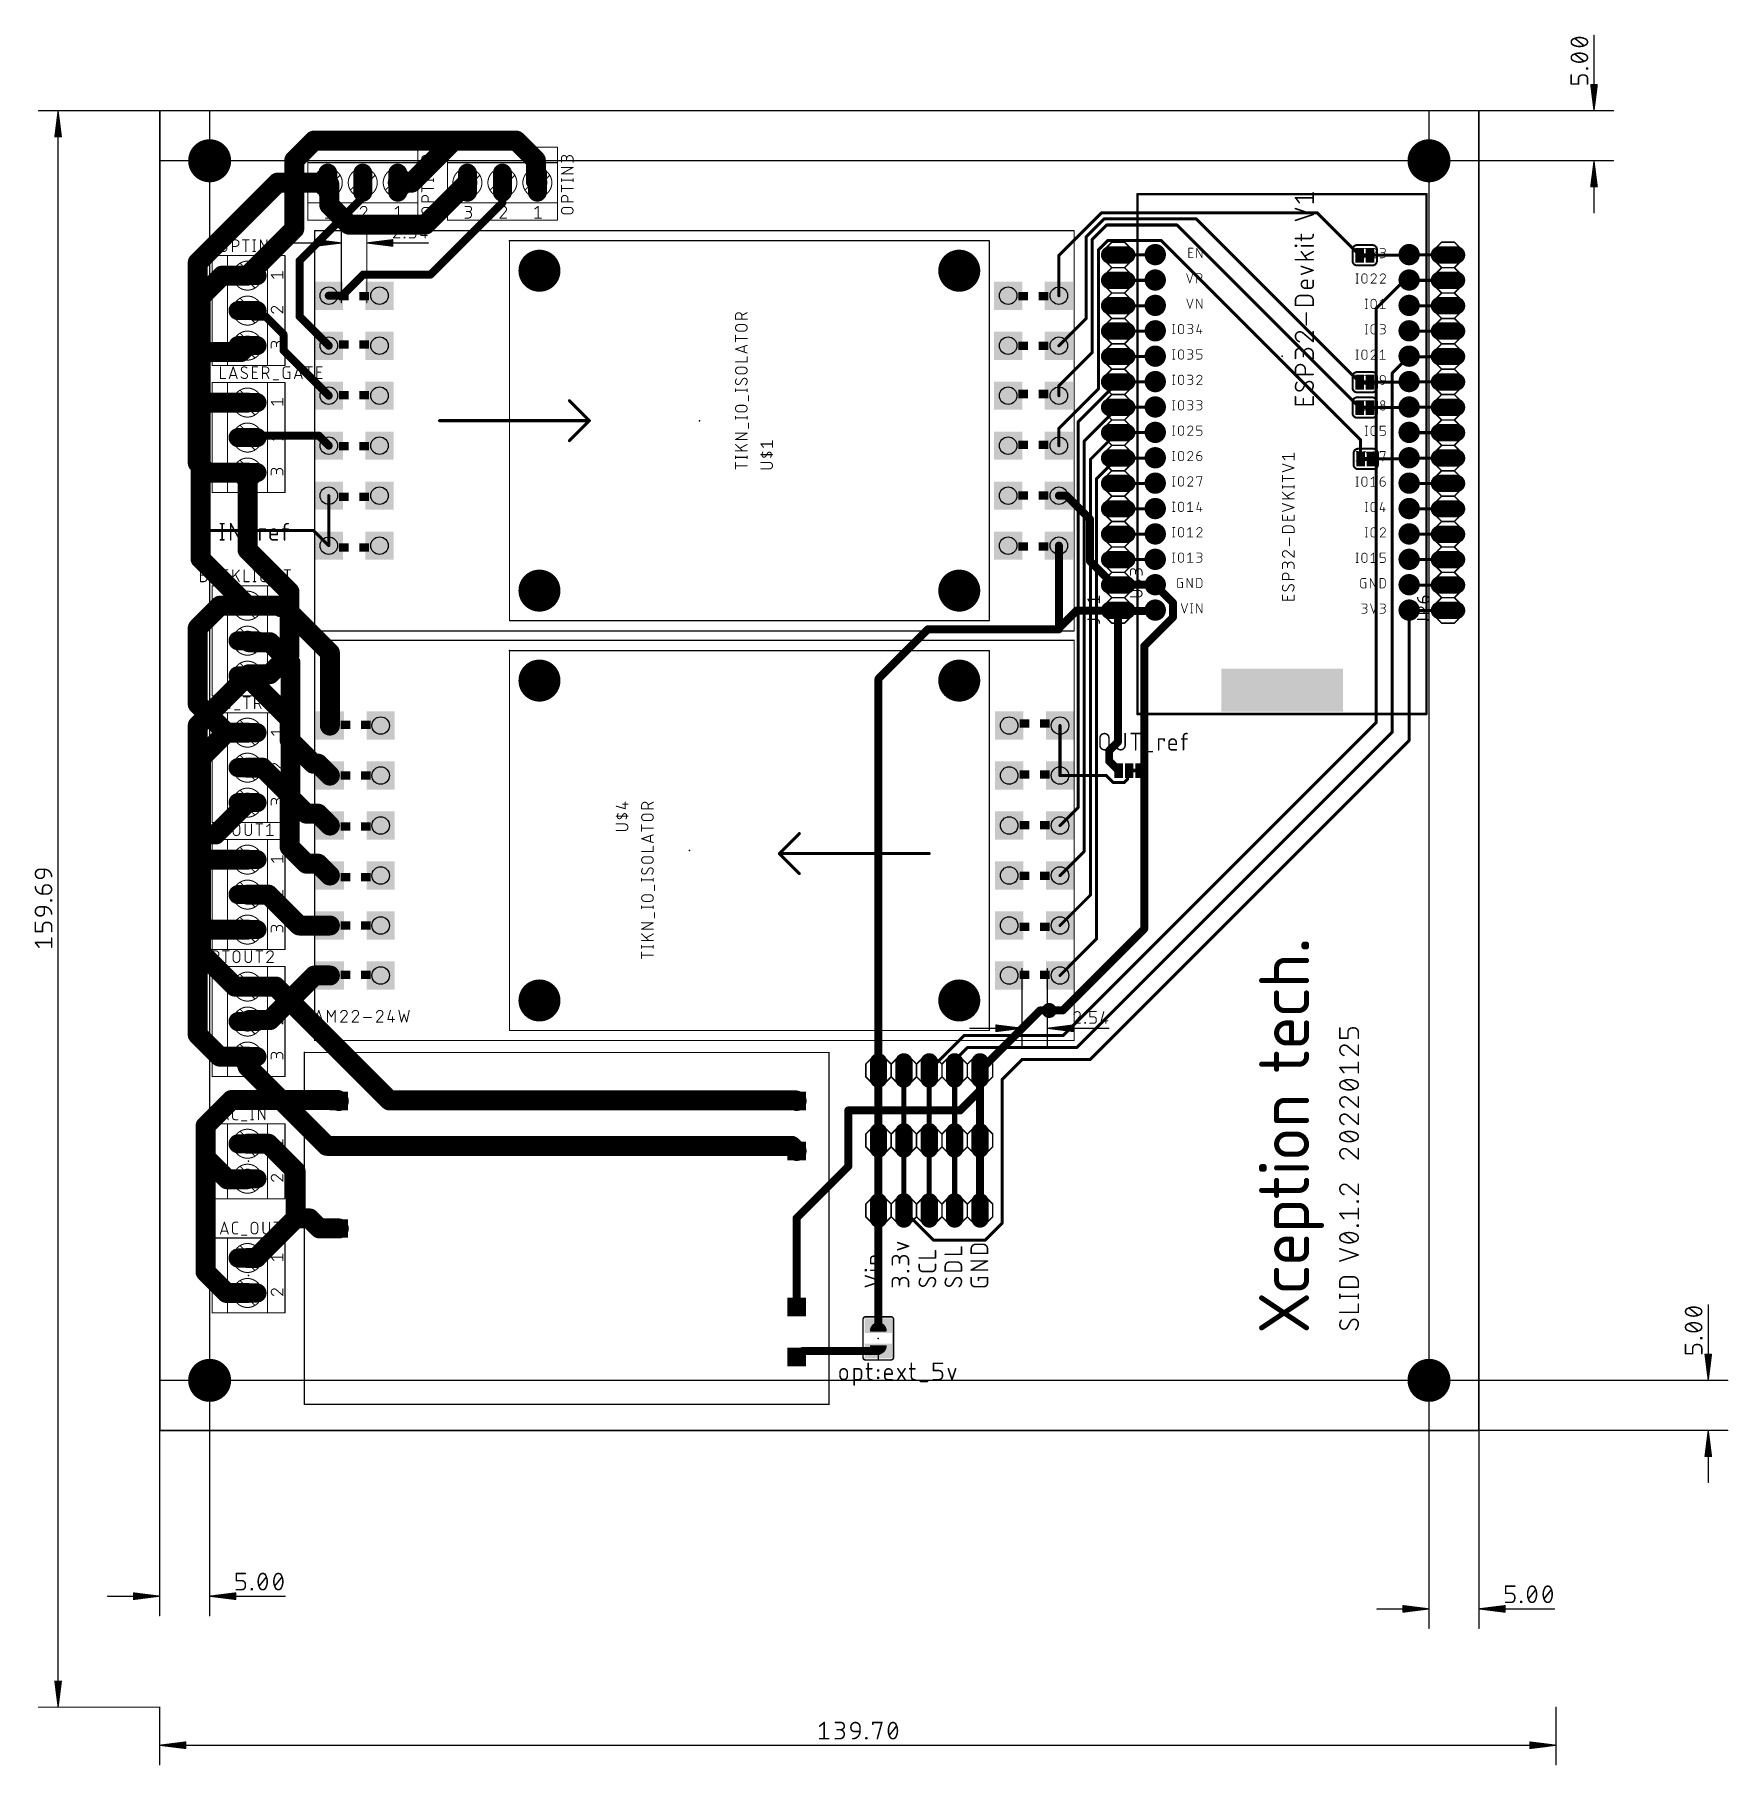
# Model space of a CAD drawing. Extents: x -13 to 157, y -166 to 8.
import ezdxf

# ---------------------------------------------------------------- set-up
doc = ezdxf.new("R2010")
doc.units = 0
for name, color, linetype in [('1', 12, 'CONTINUOUS'), ('16', 132, 'CONTINUOUS'), ('17', 110, 'CONTINUOUS'), ('18', 110, 'CONTINUOUS'), ('19', 53, 'CONTINUOUS'), ('20', 31, 'CONTINUOUS'), ('21', 253, 'CONTINUOUS'), ('22', 253, 'CONTINUOUS'), ('23', 53, 'CONTINUOUS'), ('24', 53, 'CONTINUOUS'), ('25', 253, 'CONTINUOUS'), ('27', 253, 'CONTINUOUS'), ('29', 253, 'CONTINUOUS'), ('30', 253, 'CONTINUOUS'), ('31', 253, 'CONTINUOUS'), ('32', 253, 'CONTINUOUS'), ('44', 253, 'CONTINUOUS'), ('51', 253, 'CONTINUOUS')]:
    doc.layers.add(name, color=color, linetype=linetype)

# ---------------------------------------------------------------- blocks, each defined once
blk = doc.blocks.new('LONGP100')
at = {"const_width": 1}
blk.add_lwpolyline([(-0.5, 0), (0.5, 0)], dxfattribs=at)
at = {"const_width": 0.5}
for points in [[(-0.5, 0.25, 1), (-0.5, -0.25)], [(0.5, -0.25, 1), (0.5, 0.25)]]:
    blk.add_lwpolyline(points, format="xyb", dxfattribs=at)
blk = doc.blocks.new('RECT')
blk.add_solid([(-0.5, -0.5), (0.5, -0.5), (-0.5, 0.5), (0.5, 0.5)])
blk = doc.blocks.new('SQUAREP')
blk.add_solid([(-0.5, -0.5), (0.5, -0.5), (-0.5, 0.5), (0.5, 0.5)])
blk = doc.blocks.new('ROUNDP')
at = {"const_width": 0.5}
blk.add_lwpolyline([(0, -0.25, 1), (0, 0.25, 1), (0, -0.25)], format="xyb", dxfattribs=at)
blk = doc.blocks.new('ROUNDV')
at = {"const_width": 0.5}
blk.add_lwpolyline([(0, -0.25, 1), (0, 0.25, 1), (0, -0.25)], format="xyb", dxfattribs=at)

msp = doc.modelspace()

# ---------------------------------------------------------------- linework, layer by layer
at = {"layer": '1'}
for points, const_width in [([(3.81, -15.1751), (11.7953, -7.1898)], 2), ([(11.7953, -7.1898), (16.82, -7.1898)], 2), ([(16.82, -7.1898), (16.97, -7.3398)], 2), ([(16.97, -7.3398), (16.97, -9.4274)], 2), ([(26.59, -11.3898), (30.79, -7.1898)], 2), ([(34.29, -7.1898), (34.29, -9.1898)], 0.8), ([(16.97, -9.4274), (18.9324, -11.3898)], 2), ([(34.29, -9.1898), (27.0923, -16.3875)], 0.8), ([(18.9324, -11.3898), (26.59, -11.3898)], 2), ([(3.81, -24.13), (3.81, -15.1751)], 2), ([(95.9, -14.42), (99.5358, -14.42)], 0.3048), ([(99.6119, -14.3896), (99.5358, -14.42)], 0.3048), ([(125.0222, -14.42), (125.0118, -14.3896)], 0.3048), ([(128.9, -14.42), (125.0222, -14.42)], 0.3048), ([(20.3561, -16.3875), (18.2436, -18.5)], 0.8), ([(27.0923, -16.3875), (20.3561, -16.3875)], 0.8), ([(95.9, -16.96), (99.5358, -16.96)], 0.3048), ([(99.6119, -16.9296), (99.5358, -16.96)], 0.3048), ([(125.3456, -16.1326), (121.718, -19.7602)], 0.3048), ([(125.0118, -16.9296), (125.3456, -16.1326)], 0.3048), ([(125.0311, -16.96), (125.0118, -16.9296)], 0.3048), ([(128.9, -16.96), (125.0311, -16.96)], 0.3048), ([(18.2436, -18.5), (16.92, -18.5)], 0.8), ([(9.39, -20.5898), (8.79, -19.9898)], 0.8), ([(10.6291, -20.5898), (9.39, -20.5898)], 0.8), ([(12.39, -22.3507), (10.6291, -20.5898)], 0.8), ([(95.9, -19.5), (99.5358, -19.5)], 0.3048), ([(99.6119, -19.4696), (99.5358, -19.5)], 0.3048), ([(121.718, -19.7602), (121.718, -61.182)], 0.3048), ([(125.0311, -19.5), (125.0118, -19.4696)], 0.3048), ([(128.9, -19.5), (125.0311, -19.5)], 0.3048), ([(8.79, -23.4898), (8.1498, -24.13)], 2), ([(12.39, -23.97), (12.39, -22.3507)], 0.8), ([(95.9, -22.04), (99.5358, -22.04)], 0.3048), ([(99.6119, -22.0096), (99.5358, -22.04)], 0.3048), ([(125.0311, -22.04), (125.0118, -22.0096)], 0.3048), ([(128.9, -22.04), (125.0311, -22.04)], 0.3048), ([(3.81, -35.2298), (3.81, -24.13)], 2), ([(8.1498, -24.13), (3.81, -24.13)], 2), ([(16.92, -28.5), (12.39, -23.97)], 0.8), ([(95.9, -24.58), (99.5358, -24.58)], 0.3048), ([(99.6119, -24.5496), (99.5358, -24.58)], 0.3048), ([(123.3276, -26.2389), (124.9467, -24.6198)], 0.3048), ([(124.9467, -24.6198), (125.009, -24.5575)], 0.3048), ([(124.9467, -24.6198), (127.0982, -24.6198)], 0.3048), ([(125.0118, -24.5496), (125.009, -24.5575)], 0.3048), ([(127.0982, -24.6198), (127.138, -24.58)], 0.3048), ([(127.138, -24.58), (128.9, -24.58)], 0.3048), ([(95.9, -27.12), (99.5685, -27.12)], 0.3048), ([(99.6119, -27.0896), (99.5685, -27.12)], 0.3048), ([(123.3276, -62.1345), (123.3276, -26.2389)], 0.3048), ([(125.0222, -27.12), (125.0118, -27.0896)], 0.3048), ([(128.9, -27.12), (125.0222, -27.12)], 0.3048), ([(95.9, -29.66), (99.6288, -29.66)], 0.3048), ([(99.6288, -29.66), (99.6119, -29.6296)], 0.3048), ([(125.0222, -29.66), (125.0118, -29.6296)], 0.3048), ([(128.9, -29.66), (125.0222, -29.66)], 0.3048), ([(8.79, -32.6898), (8.9798, -32.5)], 0.8), ([(15.92, -32.5), (8.9798, -32.5)], 0.8), ([(15.92, -32.5), (16.92, -33.5)], 0.8), ([(95.9, -32.2), (95.9304, -32.1696)], 0.3048), ([(95.9304, -32.1696), (99.6119, -32.1696)], 0.3048), ([(125.0311, -32.2), (125.0118, -32.1696)], 0.3048), ([(128.9, -32.2), (125.0311, -32.2)], 0.3048), ([(4.77, -36.1898), (3.81, -35.2298)], 2), ([(95.9, -34.74), (99.5685, -34.74)], 0.3048), ([(99.6119, -34.7096), (99.5685, -34.74)], 0.3048), ([(125.0311, -34.74), (125.0118, -34.7096)], 0.3048), ([(128.9, -34.74), (125.0311, -34.74)], 0.3048), ([(8.79, -36.1898), (4.77, -36.1898)], 2), ([(4, -36.9598), (4.77, -36.1898)], 0.3048), ([(4, -40.9586), (4, -36.9598)], 0.3048), ([(95.9, -37.28), (99.5685, -37.28)], 0.3048), ([(99.6119, -37.2496), (99.5685, -37.28)], 0.3048), ([(125.0311, -37.28), (125.0118, -37.2496)], 0.3048), ([(128.9, -37.28), (125.0311, -37.28)], 0.3048), ([(16.92, -43.5), (16.92, -38.5)], 0.3048), ([(89.97, -38.5), (90.7264, -38.5)], 0.8), ([(93.0825, -40.8561), (90.7264, -38.5)], 0.8), ([(95.9, -39.82), (99.5685, -39.82)], 0.3048), ([(99.6119, -39.7896), (99.5685, -39.82)], 0.3048), ([(125.0311, -39.82), (125.0118, -39.7896)], 0.3048), ([(128.9, -39.82), (125.0311, -39.82)], 0.3048), ([(3.873, -42.1905), (3.873, -41.2951)], 0.0127), ([(3.873, -41.2951), (4.127, -41.2951)], 0.0127), ([(3.873, -41.3004), (4.127, -41.3004)], 0.0127), ([(3.873, -41.3131), (4.127, -41.3131)], 0.0127), ([(3.873, -41.3258), (4.127, -41.3258)], 0.0127), ([(3.873, -41.3385), (4.127, -41.3385)], 0.0127), ([(3.873, -41.3512), (4.127, -41.3512)], 0.0127), ([(3.873, -41.3639), (4.127, -41.3639)], 0.0127), ([(3.873, -41.3766), (4.127, -41.3766)], 0.0127), ([(3.873, -41.3893), (4.127, -41.3893)], 0.0127), ([(3.873, -41.402), (4.127, -41.402)], 0.0127), ([(3.873, -41.4147), (4.127, -41.4147)], 0.0127), ([(3.873, -41.4274), (4.127, -41.4274)], 0.0127), ([(3.873, -41.4401), (4.127, -41.4401)], 0.0127), ([(3.873, -41.4528), (4.127, -41.4528)], 0.0127), ([(3.873, -41.4655), (4.127, -41.4655)], 0.0127), ([(3.873, -41.4782), (4.127, -41.4782)], 0.0127), ([(3.873, -41.4909), (4.127, -41.4909)], 0.0127), ([(3.873, -41.5036), (4.127, -41.5036)], 0.0127), ([(3.873, -41.5163), (4.127, -41.5163)], 0.0127), ([(3.873, -41.529), (4.127, -41.529)], 0.0127), ([(3.873, -41.5417), (4.127, -41.5417)], 0.0127), ([(3.873, -41.5544), (4.127, -41.5544)], 0.0127), ([(4.127, -41.2951), (4.127, -42.1905)], 0.0127), ([(93.0825, -45.0535), (93.0825, -40.8561)], 0.8), ([(4, -42), (15.42, -42)], 0.3048), ([(4, -43.0414), (4, -44.7198)], 0.3048), ([(3.873, -41.5671), (4.127, -41.5671)], 0.0127), ([(3.873, -41.5798), (4.127, -41.5798)], 0.0127), ([(3.873, -41.5925), (4.127, -41.5925)], 0.0127), ([(3.873, -41.6052), (4.127, -41.6052)], 0.0127), ([(3.873, -41.6179), (4.127, -41.6179)], 0.0127), ([(3.873, -41.6306), (4.127, -41.6306)], 0.0127), ([(3.873, -41.6433), (4.127, -41.6433)], 0.0127), ([(3.873, -41.656), (4.127, -41.656)], 0.0127), ([(3.873, -41.6687), (4.127, -41.6687)], 0.0127), ([(3.873, -41.6814), (4.127, -41.6814)], 0.0127), ([(3.873, -41.6941), (4.127, -41.6941)], 0.0127), ([(3.873, -41.7068), (4.127, -41.7068)], 0.0127), ([(3.873, -41.7195), (4.127, -41.7195)], 0.0127), ([(3.873, -41.7322), (4.127, -41.7322)], 0.0127), ([(3.873, -41.7449), (4.127, -41.7449)], 0.0127), ([(3.873, -41.7576), (4.127, -41.7576)], 0.0127), ([(3.873, -41.7703), (4.127, -41.7703)], 0.0127), ([(3.873, -41.783), (4.127, -41.783)], 0.0127), ([(3.873, -41.7957), (4.127, -41.7957)], 0.0127), ([(3.873, -41.8084), (4.127, -41.8084)], 0.0127), ([(3.873, -41.8211), (4.127, -41.8211)], 0.0127), ([(3.873, -41.8338), (4.127, -41.8338)], 0.0127), ([(3.873, -41.8465), (4.127, -41.8465)], 0.0127), ([(3.873, -41.8592), (4.127, -41.8592)], 0.0127), ([(3.873, -41.8719), (4.127, -41.8719)], 0.0127), ([(3.873, -41.8846), (4.127, -41.8846)], 0.0127), ([(3.873, -41.8973), (4.127, -41.8973)], 0.0127), ([(3.873, -41.91), (4.127, -41.91)], 0.0127), ([(3.873, -41.9227), (4.127, -41.9227)], 0.0127), ([(3.873, -41.9354), (4.127, -41.9354)], 0.0127), ([(3.873, -41.9481), (4.127, -41.9481)], 0.0127), ([(3.873, -41.9608), (4.127, -41.9608)], 0.0127), ([(3.873, -41.9735), (4.127, -41.9735)], 0.0127), ([(3.873, -41.9862), (4.127, -41.9862)], 0.0127), ([(3.873, -41.9989), (4.127, -41.9989)], 0.0127), ([(3.873, -42.0116), (4.127, -42.0116)], 0.0127), ([(3.873, -42.0243), (4.127, -42.0243)], 0.0127), ([(3.873, -42.037), (4.127, -42.037)], 0.0127), ([(3.873, -42.0497), (4.127, -42.0497)], 0.0127), ([(3.873, -42.0624), (4.127, -42.0624)], 0.0127), ([(3.873, -42.0751), (4.127, -42.0751)], 0.0127), ([(3.873, -42.0878), (4.127, -42.0878)], 0.0127), ([(3.873, -42.1005), (4.127, -42.1005)], 0.0127), ([(3.873, -42.1132), (4.127, -42.1132)], 0.0127), ([(3.873, -42.1259), (4.127, -42.1259)], 0.0127), ([(3.873, -42.1386), (4.127, -42.1386)], 0.0127), ([(3.873, -42.1513), (4.127, -42.1513)], 0.0127), ([(3.873, -42.164), (4.127, -42.164)], 0.0127), ([(3.873, -42.1767), (4.127, -42.1767)], 0.0127), ([(3.873, -42.1894), (4.127, -42.1894)], 0.0127), ([(4.127, -42.1905), (3.873, -42.1905)], 0.0127), ([(15.42, -42), (16.92, -43.5)], 0.3048), ([(89.97, -43.5), (89.97, -51.8718)], 0.8), ([(95.9, -42.36), (99.5685, -42.36)], 0.3048), ([(99.6119, -42.3296), (99.5685, -42.36)], 0.3048), ([(125.0311, -42.36), (125.0118, -42.3296)], 0.3048), ([(128.9, -42.36), (125.0311, -42.36)], 0.3048), ([(8.79, -49.5098), (4, -44.7198)], 0.3048), ([(95.469, -47.44), (93.0825, -45.0535)], 0.8), ([(95.9, -44.9), (99.5685, -44.9)], 0.3048), ([(99.6119, -44.8696), (99.5685, -44.9)], 0.3048), ([(125.0311, -44.9), (125.0118, -44.8696)], 0.3048), ([(128.9, -44.9), (125.0311, -44.9)], 0.3048), ([(95.9, -47.44), (95.469, -47.44)], 0.8), ([(95.9304, -47.4096), (95.9, -47.44)], 0.8), ([(99.6119, -47.4096), (95.9304, -47.4096)], 0.8), ([(99.6119, -47.4533), (99.6119, -47.4096)], 0.8), ([(101.3771, -49.2185), (99.6119, -47.4533)], 0.8), ([(125.0311, -47.44), (125.0118, -47.4096)], 0.3048), ([(128.9, -47.44), (125.0311, -47.44)], 0.3048), ([(6.04, -49.5098), (3.81, -51.7398)], 2), ([(8.79, -49.5098), (6.04, -49.5098)], 2), ([(8.79, -49.5098), (12, -49.5098)], 2), ([(12.15, -49.6598), (12, -49.5098)], 2), ([(12.4774, -49.6598), (12.15, -49.6598)], 2), ([(17.03, -54.2124), (12.4774, -49.6598)], 2), ([(89.97, -51.7736), (91.7436, -50)], 0.8), ([(91.7436, -50), (95.88, -50)], 0.8), ([(95.88, -50), (95.9, -49.98)], 0.8), ([(95.9586, -50.0386), (95.9, -49.98)], 0.8), ([(95.9, -49.98), (95.9, -63.1)], 0.8), ([(99.5229, -50.0386), (95.9586, -50.0386)], 0.8), ([(99.6119, -49.9496), (99.5229, -50.0386)], 0.8), ([(101.3771, -50.6808), (101.3771, -49.2185)], 0.8), ([(125.0311, -49.98), (125.0118, -49.9496)], 0.3048), ([(125.0118, -62.9882), (125.0118, -49.9496)], 0.3048), ([(128.9, -49.98), (125.0311, -49.98)], 0.3048), ([(3.81, -59.3598), (3.81, -51.7398)], 2), ([(76.8718, -51.8718), (71.92, -56.8236)], 0.8), ([(76.8718, -51.8718), (89.97, -51.8718)], 0.8), ([(98.5112, -53.5467), (101.3771, -50.6808)], 0.8), ([(8.94, -53.1598), (8.79, -53.0098)], 2), ([(11.0276, -53.1598), (8.94, -53.1598)], 2), ([(13.09, -55.2222), (11.0276, -53.1598)], 2), ([(17.03, -61.5), (17.03, -54.2124)], 2), ([(98.5112, -66), (98.5112, -53.5467)], 0.8), ([(13.09, -68.7205), (13.09, -55.2222)], 2), ([(71.92, -96), (71.92, -56.8236)], 0.8), ([(6.66, -62.2098), (3.81, -59.3598)], 2), ([(4.12, -64.7498), (6.66, -62.2098)], 2), ([(8.79, -62.2098), (6.66, -62.2098)], 2), ([(90.08, -61.5), (90.08, -66.5)], 0.3048), ([(121.718, -61.182), (90.4, -92.5)], 0.3048), ([(91.7621, -93.7), (123.3276, -62.1345)], 0.3048), ([(4.12, -74.9098), (4.12, -64.7498)], 2), ([(93.1, -94.9), (125.0118, -62.9882)], 0.3048), ([(95.9, -63.1), (95, -64)], 0.8), ([(95, -64), (95, -65.0414)], 0.8), ([(95, -65.0414), (95.8698, -65.9112)], 0.8), ([(95.8698, -65.9112), (95.8698, -66)], 0.8), ([(98.0414, -66), (98.5112, -66)], 0.8), ([(98.5112, -81.8252), (98.5112, -66)], 0.8), ([(94.7122, -66.5), (90.08, -66.5)], 0.3048), ([(95.3996, -67.1874), (94.7122, -66.5)], 0.3048), ([(96.5176, -67.1874), (95.3996, -67.1874)], 0.3048), ([(96.8412, -66.8638), (96.5176, -67.1874)], 0.3048), ([(97, -66), (96.8412, -66.1588)], 0.3048), ([(96.8412, -66.1588), (96.8412, -66.8638)], 0.3048), ([(96.8095, -65.873), (97.7049, -65.873)], 0.0127), ([(96.8095, -66.127), (96.8095, -65.873)], 0.0127), ([(96.8095, -65.8749), (97.7049, -65.8749)], 0.0127), ([(96.8095, -65.8876), (97.7049, -65.8876)], 0.0127), ([(96.8095, -65.9003), (97.7049, -65.9003)], 0.0127), ([(96.8095, -65.913), (97.7049, -65.913)], 0.0127), ([(96.8095, -65.9257), (97.7049, -65.9257)], 0.0127), ([(96.8095, -65.9384), (97.7049, -65.9384)], 0.0127), ([(96.8095, -65.9511), (97.7049, -65.9511)], 0.0127), ([(96.8095, -65.9638), (97.7049, -65.9638)], 0.0127), ([(96.8095, -65.9765), (97.7049, -65.9765)], 0.0127), ([(96.8095, -65.9892), (97.7049, -65.9892)], 0.0127), ([(96.8095, -66.0019), (97.7049, -66.0019)], 0.0127), ([(96.8095, -66.0146), (97.7049, -66.0146)], 0.0127), ([(96.8095, -66.0273), (97.7049, -66.0273)], 0.0127), ([(96.8095, -66.04), (97.7049, -66.04)], 0.0127), ([(96.8095, -66.0527), (97.7049, -66.0527)], 0.0127), ([(96.8095, -66.0654), (97.7049, -66.0654)], 0.0127), ([(96.8095, -66.0781), (97.7049, -66.0781)], 0.0127), ([(96.8095, -66.0908), (97.7049, -66.0908)], 0.0127), ([(96.8095, -66.1035), (97.7049, -66.1035)], 0.0127), ([(96.8095, -66.1162), (97.7049, -66.1162)], 0.0127), ([(97.7049, -66.127), (96.8095, -66.127)], 0.0127), ([(97.7049, -65.873), (97.7049, -66.127)], 0.0127), ([(14.682, -70.3125), (13.09, -68.7205)], 2), ([(15.8425, -70.3125), (14.682, -70.3125)], 2), ([(17.03, -71.5), (15.8425, -70.3125)], 2), ([(4.12, -84.2098), (4.12, -74.9098)], 2), ([(8.79, -74.9098), (4.12, -74.9098)], 2), ([(98.5112, -81.8252), (90.3364, -90)], 0.8), ([(7.52, -87.6098), (4.12, -84.2098)], 2), ([(112.5, -85.0005), (114.746, -85.0005)], 0.508), ([(114.4964, -83.6235), (114.4964, -83.3739)], 0.508), ([(114.4964, -83.3739), (114.746, -83.3739)], 0.508), ([(114.746, -83.6235), (114.4964, -83.6235)], 0.508), ([(114.746, -83.3739), (114.746, -83.6235)], 0.508), ([(111.7513, -86.9969), (111.7513, -85.7491)], 0.508), ([(7.52, -87.6098), (8.79, -87.6098)], 2), ([(11.6098, -87.6098), (8.79, -87.6098)], 2), ([(23, -99), (11.6098, -87.6098)], 2), ([(114.746, -86.9969), (110.254, -86.9969)], 0.508), ([(111.7513, -89.2482), (111.7513, -88.2499)], 0.508), ([(114.746, -88.2499), (114.746, -89.2482)], 0.508), ([(89, -90), (90.3364, -90)], 0.8), ([(113.9973, -89.9968), (112.5, -89.9968)], 0.508), ([(112.7496, -91.2505), (113.2487, -91.2505)], 0.508), ([(113.2487, -91.2505), (113.2487, -93.2469)], 0.508), ([(114.746, -91.2505), (114.746, -92.4982)], 0.508), ([(118.0762, -92.7713), (118.0762, -91.7449)], 0.1524), ([(119.5132, -91.7449), (119.3079, -91.7449)], 0.1524), ([(77, -96), (80.5, -92.5)], 0.3048), ([(90.4, -92.5), (80.5, -92.5)], 0.3048), ([(113.9973, -93.2469), (112.7496, -93.2469)], 0.508), ([(118.8974, -92.7713), (118.0762, -92.7713)], 0.1524), ([(118.8974, -92.1554), (118.8974, -92.7713)], 0.1524), ([(119.9238, -92.7713), (119.9238, -92.1554)], 0.1524), ([(119.9238, -94.4963), (119.9238, -93.4699)], 0.1524), ([(80.84, -93.7), (79.54, -95)], 0.3048), ([(79.54, -96), (79.54, -95)], 0.3048), ([(80.84, -93.7), (91.7621, -93.7)], 0.3048), ([(84.2831, -96.9169), (86.3, -94.9)], 0.3048), ([(86.3, -94.9), (93.1, -94.9)], 0.3048), ([(110.254, -95.3737), (113.9973, -95.3737)], 0.508), ([(111.7513, -95.8728), (111.7513, -94.3755)], 0.508), ([(114.746, -94.625), (114.746, -94.3755)], 0.508), ([(118.8974, -93.6238), (119.9238, -94.4963)], 0.1524), ([(119.9238, -96.2213), (119.9238, -95.1949)], 0.1524), ([(71.92, -103), (71.92, -96)], 0.8), ([(74.46, -96), (74.46, -103)], 0.508), ([(77, -96), (77, -103)], 0.508), ([(79.54, -96), (79.54, -103)], 0.508), ([(82.08, -96), (82.08, -103)], 0.8), ([(84.2831, -111.2831), (84.2831, -96.9169)], 0.3048), ([(118.4868, -96.2213), (118.0762, -95.7081)], 0.1524), ([(118.0762, -95.7081), (119.9238, -95.7081)], 0.1524), ([(119.5132, -97.8437), (118.4868, -97.0225)], 0.1524), ([(7.1802, -98.9598), (4.59, -101.55)], 2), ([(17.833, -98.9598), (7.1802, -98.9598)], 2), ([(17.928, -99.0548), (17.833, -98.9598)], 2), ([(63.6732, -99), (23, -99)], 2), ([(63.728, -99.0548), (63.6732, -99)], 2), ([(119.9238, -99.6713), (119.9238, -98.6449)], 0.1524), ([(111.7513, -100.9969), (111.7513, -99.7491)], 0.508), ([(112.5, -99.0005), (114.746, -99.0005)], 0.508), ([(118.8974, -98.7988), (119.9238, -99.6713)], 0.1524), ([(119.9238, -101.3963), (119.9238, -100.3699)], 0.1524), ([(4.59, -101.55), (4.59, -104.7174)], 2), ([(114.746, -100.9969), (111.7513, -100.9969)], 0.508), ([(112.7496, -102.3755), (113.7478, -102.3755)], 0.508), ([(119.5132, -103.0187), (118.4868, -102.1975)], 0.1524), ([(118.8974, -100.5238), (119.9238, -101.3963)], 0.1524), ([(6.7524, -106.8798), (4.59, -104.7174)], 2), ([(4.59, -116.1474), (4.59, -104.7174)], 2), ([(8.79, -103.3298), (10.8776, -103.3298)], 2), ([(10.8776, -103.3298), (13.595, -106.0472)], 2), ([(71.92, -110), (71.92, -103)], 0.8), ([(74.46, -110), (74.46, -103)], 0.508), ([(77, -103), (77, -110)], 0.508), ([(79.54, -110), (79.54, -103)], 0.508), ([(82.08, -110), (82.08, -103)], 0.8), ([(119.9238, -104.8463), (119.9238, -103.8199)], 0.1524), ([(13.595, -106.0472), (13.595, -110.8048)], 2), ([(110.254, -105.8735), (110.254, -105.6239)], 0.508), ([(110.254, -105.6239), (110.5036, -105.6239)], 0.508), ([(110.5036, -105.6239), (110.5036, -105.8735)], 0.508), ([(114.746, -105.7487), (111.7513, -105.7487)], 0.508), ([(113.7478, -104.3719), (112.7496, -104.3719)], 0.508), ([(118.8974, -103.9738), (119.9238, -104.8463)], 0.1524), ([(8.74, -106.8798), (6.7524, -106.8798)], 2), ([(8.79, -106.8298), (8.74, -106.8798)], 2), ([(110.5036, -105.8735), (110.254, -105.8735)], 0.508), ([(111.7513, -108.4978), (111.7513, -107.0005)], 0.508), ([(114.746, -107.25), (114.746, -107.0005)], 0.508), ([(119.9238, -108.4113), (119.9238, -107.3849)], 0.1524), ([(110.254, -107.9987), (113.9973, -107.9987)], 0.508), ([(118.8974, -107.5388), (119.9238, -108.4113)], 0.1524), ([(119.8212, -109.1569), (119.8212, -109.0543)], 0.1524), ([(119.8212, -109.0543), (119.9238, -109.0543)], 0.1524), ([(119.9238, -109.0543), (119.9238, -109.1569)], 0.1524), ([(9.64, -114.7598), (13.595, -110.8048)], 2), ([(13.595, -110.8048), (15, -110.8048)], 2), ([(15, -110.8048), (16, -111.8048)], 2), ([(17.928, -111.8048), (16, -111.8048)], 2), ([(71.9, -110.02), (71.92, -110)], 0.8), ([(71.9, -121.53), (71.9, -110.02)], 0.8), ([(74.46, -110), (77.4412, -112.9812)], 0.3048), ([(111.7513, -111.4966), (111.7513, -110.2489)], 0.508), ([(112.5, -109.5002), (113.9973, -109.5002)], 0.508), ([(114.746, -110.2489), (114.746, -111.4966)], 0.508), ([(118.4868, -110.8263), (118.0762, -110.3131)], 0.1524), ([(118.0762, -110.3131), (119.9238, -110.3131)], 0.1524), ([(119.9238, -109.1569), (119.8212, -109.1569)], 0.1524), ([(119.9238, -110.8263), (119.9238, -109.7999)], 0.1524), ([(82.585, -112.9812), (84.2831, -111.2831)], 0.3048), ([(116.2433, -111.4966), (111.7513, -111.4966)], 0.508), ([(119.5132, -113.1387), (118.4868, -112.3175)], 0.1524), ([(119.8212, -111.5719), (119.8212, -111.4693)], 0.1524), ([(119.8212, -111.4693), (119.9238, -111.4693)], 0.1524), ([(119.9238, -111.5719), (119.8212, -111.5719)], 0.1524), ([(119.9238, -111.4693), (119.9238, -111.5719)], 0.1524), ([(8.79, -114.7598), (9.64, -114.7598)], 2), ([(77.4412, -112.9812), (82.585, -112.9812)], 0.3048), ([(112.7496, -112.8755), (113.2487, -112.8755)], 0.508), ([(113.2487, -112.8755), (113.2487, -114.8719)], 0.508), ([(114.746, -112.8755), (114.746, -114.1232)], 0.508), ([(119.9238, -114.4531), (118.0762, -113.8372)], 0.1524), ([(6.7024, -118.2598), (4.59, -116.1474)], 2), ([(111.7513, -116.9981), (111.7513, -115.9999)], 0.508), ([(113.9973, -114.8719), (112.7496, -114.8719)], 0.508), ([(114.746, -115.9999), (114.746, -116.9981)], 0.508), ([(118.0762, -115.069), (119.9238, -114.4531)], 0.1524), ([(8.79, -118.2598), (6.7024, -118.2598)], 2), ([(113.9973, -117.7468), (112.5, -117.7468)], 0.508), ([(118.0762, -117.6688), (118.0762, -117.1556)], 0.1524), ([(119.9238, -117.6688), (118.0762, -117.6688)], 0.1524), ([(118.5894, -116.6424), (119.4106, -116.6424)], 0.1524), ([(119.9238, -117.1556), (119.9238, -117.6688)], 0.1524), ([(114.746, -121.746), (110.254, -118.7513)], 0.508), ([(110.254, -121.746), (114.746, -118.7513)], 0.508), ([(118.0762, -118.7984), (118.0762, -118.3878)], 0.1524), ([(118.0762, -118.5931), (119.9238, -118.5931)], 0.1524), ([(119.9238, -118.7984), (119.9238, -118.3878)], 0.1524), ([(119.9238, -120.196), (119.9238, -119.3748)], 0.1524), ([(118.0762, -120.196), (119.9238, -120.196)], 0.1524), ([(119.154, -121.1026), (118.846, -121.6672)], 0.1524), ([(64.3128, -124.07), (63.728, -124.6548)], 0.8), ([(71.9, -124.07), (64.3128, -124.07)], 0.8)]:
    msp.add_lwpolyline(points, dxfattribs=dict(at, const_width=const_width))
for points, const_width in [([(11.7953, -6.6898, 1), (11.7953, -7.6898)], 1), ([(12.1488, -7.5434, 1), (11.4417, -6.8362)], 1), ([(17.1736, -6.8362, 1), (16.4664, -7.5434)], 1), ([(17.47, -7.3398, 1), (16.47, -7.3398)], 1), ([(16.6164, -7.6934, 1), (17.3236, -6.9862)], 1), ([(16.82, -7.6898, 1), (16.82, -6.6898)], 1), ([(31.1436, -7.5434, 1), (30.4364, -6.8362)], 1), ([(34.49, -7.1898, 1), (34.09, -7.1898)], 0.4), ([(17.3236, -9.0739, 1), (16.6164, -9.781)], 1), ([(16.47, -9.4274, 1), (17.47, -9.4274)], 1), ([(34.09, -9.1898, 1), (34.49, -9.1898)], 0.4), ([(34.4314, -9.3312, 1), (34.1486, -9.0484)], 0.4), ([(18.9324, -10.8898, 1), (18.9324, -11.8898)], 1), ([(18.5788, -11.7434, 1), (19.2859, -11.0362)], 1), ([(26.2364, -11.0362, 1), (26.9436, -11.7434)], 1), ([(26.59, -11.8898, 1), (26.59, -10.8898)], 1), ([(4.31, -15.1751, 1), (3.31, -15.1751)], 1), ([(3.4564, -14.8215, 1), (4.1636, -15.5286)], 1), ([(95.9, -14.3438, 1), (95.9, -14.4962)], 0.1524), ([(99.5076, -14.3492, 1), (99.5641, -14.4908)], 0.1524), ([(99.5358, -14.4962, 1), (99.5358, -14.3438)], 0.1524), ([(99.6401, -14.4604, 1), (99.5836, -14.3189)], 0.1524), ([(125.0839, -14.365, 1), (124.9397, -14.4143)], 0.1524), ([(125.0222, -14.3438, 1), (125.0222, -14.4962)], 0.1524), ([(124.9501, -14.4446, 1), (125.0943, -14.3954)], 0.1524), ([(128.9, -14.4962, 1), (128.9, -14.3438)], 0.1524), ([(20.3561, -16.1875, 1), (20.3561, -16.5875)], 0.4), ([(20.4976, -16.5289, 1), (20.2147, -16.2461)], 0.4), ([(26.9509, -16.2461, 1), (27.2337, -16.5289)], 0.4), ([(27.0923, -16.5875, 1), (27.0923, -16.1875)], 0.4), ([(95.9, -16.8838, 1), (95.9, -17.0362)], 0.1524), ([(99.5076, -16.8892, 1), (99.5641, -17.0308)], 0.1524), ([(99.5358, -17.0362, 1), (99.5358, -16.8838)], 0.1524), ([(99.6401, -17.0004, 1), (99.5836, -16.8589)], 0.1524), ([(125.0761, -16.8888, 1), (124.9475, -16.9705)], 0.1524), ([(124.9415, -16.9002, 1), (125.0821, -16.9591)], 0.1524), ([(125.0311, -16.8838, 1), (125.0311, -17.0362)], 0.1524), ([(124.9667, -17.0008, 1), (125.0954, -16.9192)], 0.1524), ([(125.4159, -16.1621, 1), (125.2753, -16.1032)], 0.1524), ([(125.3995, -16.1865, 1), (125.2917, -16.0788)], 0.1524), ([(128.9, -17.0362, 1), (128.9, -16.8838)], 0.1524), ([(16.92, -18.3, 1), (16.92, -18.7)], 0.4), ([(18.1022, -18.3586, 1), (18.3851, -18.6414)], 0.4), ([(18.2436, -18.7, 1), (18.2436, -18.3)], 0.4), ([(8.9314, -19.8484, 1), (8.6486, -20.1312)], 0.4), ([(9.39, -20.3898, 1), (9.39, -20.7898)], 0.4), ([(9.2486, -20.7312, 1), (9.5314, -20.4484)], 0.4), ([(10.7705, -20.4484, 1), (10.4877, -20.7312)], 0.4), ([(10.6291, -20.7898, 1), (10.6291, -20.3898)], 0.4), ([(95.9, -19.4238, 1), (95.9, -19.5762)], 0.1524), ([(99.5076, -19.4292, 1), (99.5641, -19.5708)], 0.1524), ([(99.5358, -19.5762, 1), (99.5358, -19.4238)], 0.1524), ([(99.6401, -19.5404, 1), (99.5836, -19.3989)], 0.1524), ([(121.7942, -19.7602, 1), (121.6418, -19.7602)], 0.1524), ([(121.6641, -19.7063, 1), (121.7719, -19.8141)], 0.1524), ([(125.0761, -19.4288, 1), (124.9475, -19.5105)], 0.1524), ([(125.0311, -19.4238, 1), (125.0311, -19.5762)], 0.1524), ([(124.9667, -19.5408, 1), (125.0954, -19.4592)], 0.1524), ([(128.9, -19.5762, 1), (128.9, -19.4238)], 0.1524), ([(9.1436, -23.8434, 1), (8.4364, -23.1362)], 1), ([(12.59, -22.3507, 1), (12.19, -22.3507)], 0.4), ([(12.2486, -22.4921, 1), (12.5314, -22.2093)], 0.4), ([(95.9, -21.9638, 1), (95.9, -22.1162)], 0.1524), ([(99.5076, -21.9692, 1), (99.5641, -22.1108)], 0.1524), ([(99.5358, -22.1162, 1), (99.5358, -21.9638)], 0.1524), ([(99.6401, -22.0804, 1), (99.5836, -21.9389)], 0.1524), ([(125.0761, -21.9688, 1), (124.9475, -22.0505)], 0.1524), ([(125.0311, -21.9638, 1), (125.0311, -22.1162)], 0.1524), ([(124.9667, -22.0808, 1), (125.0954, -21.9992)], 0.1524), ([(128.9, -22.1162, 1), (128.9, -21.9638)], 0.1524), ([(4.31, -24.13, 1), (3.31, -24.13)], 1), ([(3.81, -23.63, 1), (3.81, -24.63)], 1), ([(3.31, -24.13, 1), (4.31, -24.13)], 1), ([(7.7962, -23.7764, 1), (8.5034, -24.4836)], 1), ([(8.1498, -24.63, 1), (8.1498, -23.63)], 1), ([(12.5314, -23.8286, 1), (12.2486, -24.1114)], 0.4), ([(12.19, -23.97, 1), (12.59, -23.97)], 0.4), ([(95.9, -24.5038, 1), (95.9, -24.6562)], 0.1524), ([(99.5076, -24.5092, 1), (99.5641, -24.6508)], 0.1524), ([(99.5358, -24.6562, 1), (99.5358, -24.5038)], 0.1524), ([(99.6401, -24.6204, 1), (99.5836, -24.4789)], 0.1524), ([(124.9467, -24.5436, 1), (124.9467, -24.696)], 0.1524), ([(124.8928, -24.5659, 1), (125.0006, -24.6737)], 0.1524), ([(125.0006, -24.6737, 1), (124.8928, -24.5659)], 0.1524), ([(124.9371, -24.5322, 1), (125.0809, -24.5827)], 0.1524), ([(125.0837, -24.5749, 1), (124.9399, -24.5244)], 0.1524), ([(125.0629, -24.6114, 1), (124.9552, -24.5036)], 0.1524), ([(127.0443, -24.5659, 1), (127.1521, -24.6737)], 0.1524), ([(127.138, -24.5038, 1), (127.138, -24.6562)], 0.1524), ([(127.1919, -24.6339, 1), (127.0841, -24.5261)], 0.1524), ([(127.0982, -24.696, 1), (127.0982, -24.5436)], 0.1524), ([(128.9, -24.6562, 1), (128.9, -24.5038)], 0.1524), ([(95.9, -27.0438, 1), (95.9, -27.1962)], 0.1524), ([(99.5248, -27.0576, 1), (99.6123, -27.1824)], 0.1524), ([(99.6556, -27.1521, 1), (99.5682, -27.0272)], 0.1524), ([(99.5685, -27.1962, 1), (99.5685, -27.0438)], 0.1524), ([(123.4038, -26.2389, 1), (123.2514, -26.2389)], 0.1524), ([(123.2737, -26.185, 1), (123.3815, -26.2928)], 0.1524), ([(125.0839, -27.065, 1), (124.9397, -27.1143)], 0.1524), ([(125.0222, -27.0438, 1), (125.0222, -27.1962)], 0.1524), ([(124.9501, -27.1446, 1), (125.0943, -27.0954)], 0.1524), ([(128.9, -27.1962, 1), (128.9, -27.0438)], 0.1524), ([(16.7786, -28.6414, 1), (17.0614, -28.3586)], 0.4), ([(95.9, -29.5838, 1), (95.9, -29.7362)], 0.1524), ([(99.6785, -29.5926, 1), (99.5453, -29.6667)], 0.1524), ([(99.5622, -29.697, 1), (99.6954, -29.623)], 0.1524), ([(99.6288, -29.7362, 1), (99.6288, -29.5838)], 0.1524), ([(125.0839, -29.605, 1), (124.9397, -29.6543)], 0.1524), ([(125.0222, -29.5838, 1), (125.0222, -29.7362)], 0.1524), ([(124.9501, -29.6846, 1), (125.0943, -29.6354)], 0.1524), ([(128.9, -29.7362, 1), (128.9, -29.5838)], 0.1524), ([(8.6486, -32.5484, 1), (8.9314, -32.8312)], 0.4), ([(8.9798, -32.3, 1), (8.9798, -32.7)], 0.4), ([(9.1212, -32.6414, 1), (8.8384, -32.3586)], 0.4), ([(16.0614, -32.3586, 1), (15.7786, -32.6414)], 0.4), ([(15.92, -32.7, 1), (15.92, -32.3)], 0.4), ([(95.8461, -32.1461, 1), (95.9539, -32.2539)], 0.1524), ([(95.9304, -32.0934, 1), (95.9304, -32.2458)], 0.1524), ([(95.9842, -32.2235, 1), (95.8765, -32.1158)], 0.1524), ([(99.6119, -32.2458, 1), (99.6119, -32.0934)], 0.1524), ([(125.0761, -32.1288, 1), (124.9475, -32.2105)], 0.1524), ([(125.0311, -32.1238, 1), (125.0311, -32.2762)], 0.1524), ([(124.9667, -32.2408, 1), (125.0954, -32.1592)], 0.1524), ([(128.9, -32.2762, 1), (128.9, -32.1238)], 0.1524), ([(4.1636, -34.8762, 1), (3.4564, -35.5834)], 1), ([(16.7786, -33.6414, 1), (17.0614, -33.3586)], 0.4), ([(95.9, -34.6638, 1), (95.9, -34.8162)], 0.1524), ([(99.5248, -34.6776, 1), (99.6123, -34.8024)], 0.1524), ([(99.6556, -34.7721, 1), (99.5682, -34.6472)], 0.1524), ([(99.5685, -34.8162, 1), (99.5685, -34.6638)], 0.1524), ([(125.0761, -34.6688, 1), (124.9475, -34.7505)], 0.1524), ([(125.0311, -34.6638, 1), (125.0311, -34.8162)], 0.1524), ([(124.9667, -34.7808, 1), (125.0954, -34.6992)], 0.1524), ([(128.9, -34.8162, 1), (128.9, -34.6638)], 0.1524), ([(3.31, -35.2298, 1), (4.31, -35.2298)], 1), ([(4.77, -35.6898, 1), (4.77, -36.6898)], 1), ([(4.4164, -36.5434, 1), (5.1236, -35.8362)], 1), ([(4.8239, -36.2437, 1), (4.7161, -36.1359)], 0.1524), ([(8.79, -36.6898, 1), (8.79, -35.6898)], 1), ([(4.0762, -36.9598, 1), (3.9238, -36.9598)], 0.1524), ([(3.9461, -36.9059, 1), (4.0539, -37.0137)], 0.1524), ([(95.9, -37.2038, 1), (95.9, -37.3562)], 0.1524), ([(99.5248, -37.2176, 1), (99.6123, -37.3424)], 0.1524), ([(99.6556, -37.3121, 1), (99.5682, -37.1872)], 0.1524), ([(99.5685, -37.3562, 1), (99.5685, -37.2038)], 0.1524), ([(125.0761, -37.2088, 1), (124.9475, -37.2905)], 0.1524), ([(125.0311, -37.2038, 1), (125.0311, -37.3562)], 0.1524), ([(124.9667, -37.3208, 1), (125.0954, -37.2392)], 0.1524), ([(128.9, -37.3562, 1), (128.9, -37.2038)], 0.1524), ([(16.9962, -38.5, 1), (16.8438, -38.5)], 0.1524), ([(89.97, -38.3, 1), (89.97, -38.7)], 0.4), ([(90.8678, -38.3586, 1), (90.5849, -38.6414)], 0.4), ([(90.7264, -38.7, 1), (90.7264, -38.3)], 0.4), ([(95.9, -39.7438, 1), (95.9, -39.8962)], 0.1524), ([(99.5248, -39.7576, 1), (99.6123, -39.8824)], 0.1524), ([(99.6556, -39.8521, 1), (99.5682, -39.7272)], 0.1524), ([(99.5685, -39.8962, 1), (99.5685, -39.7438)], 0.1524), ([(125.0761, -39.7488, 1), (124.9475, -39.8305)], 0.1524), ([(125.0311, -39.7438, 1), (125.0311, -39.8962)], 0.1524), ([(124.9667, -39.8608, 1), (125.0954, -39.7792)], 0.1524), ([(128.9, -39.8962, 1), (128.9, -39.7438)], 0.1524), ([(3.9238, -40.9586, 1), (4.0762, -40.9586)], 0.1524), ([(3.8762, -41.2951, 1), (3.8698, -41.2951)], 0.0064), ([(3.873, -41.2972, 1), (3.873, -41.3036)], 0.0064), ([(3.873, -41.3099, 1), (3.873, -41.3163)], 0.0064), ([(3.873, -41.3226, 1), (3.873, -41.329)], 0.0064), ([(3.873, -41.3353, 1), (3.873, -41.3417)], 0.0064), ([(3.873, -41.348, 1), (3.873, -41.3544)], 0.0064), ([(3.873, -41.3607, 1), (3.873, -41.3671)], 0.0064), ([(3.873, -41.3734, 1), (3.873, -41.3798)], 0.0064), ([(3.873, -41.3861, 1), (3.873, -41.3925)], 0.0064), ([(3.873, -41.3988, 1), (3.873, -41.4052)], 0.0064), ([(3.873, -41.4115, 1), (3.873, -41.4179)], 0.0064), ([(3.873, -41.4242, 1), (3.873, -41.4306)], 0.0064), ([(3.873, -41.4369, 1), (3.873, -41.4433)], 0.0064), ([(3.873, -41.4496, 1), (3.873, -41.456)], 0.0064), ([(3.873, -41.4623, 1), (3.873, -41.4687)], 0.0064), ([(3.873, -41.475, 1), (3.873, -41.4814)], 0.0064), ([(3.873, -41.4877, 1), (3.873, -41.4941)], 0.0064), ([(3.873, -41.5004, 1), (3.873, -41.5068)], 0.0064), ([(3.873, -41.5131, 1), (3.873, -41.5195)], 0.0064), ([(3.873, -41.5258, 1), (3.873, -41.5322)], 0.0064), ([(3.873, -41.5385, 1), (3.873, -41.5449)], 0.0064), ([(3.873, -41.5512, 1), (3.873, -41.5576)], 0.0064), ([(3.873, -41.292, 1), (3.873, -41.2983)], 0.0064), ([(4.1302, -41.2951, 1), (4.1238, -41.2951)], 0.0064), ([(4.127, -41.2983, 1), (4.127, -41.292)], 0.0064), ([(4.127, -41.3036, 1), (4.127, -41.2972)], 0.0064), ([(4.127, -41.3163, 1), (4.127, -41.3099)], 0.0064), ([(4.127, -41.329, 1), (4.127, -41.3226)], 0.0064), ([(4.127, -41.3417, 1), (4.127, -41.3353)], 0.0064), ([(4.127, -41.3544, 1), (4.127, -41.348)], 0.0064), ([(4.127, -41.3671, 1), (4.127, -41.3607)], 0.0064), ([(4.127, -41.3798, 1), (4.127, -41.3734)], 0.0064), ([(4.127, -41.3925, 1), (4.127, -41.3861)], 0.0064), ([(4.127, -41.4052, 1), (4.127, -41.3988)], 0.0064), ([(4.127, -41.4179, 1), (4.127, -41.4115)], 0.0064), ([(4.127, -41.4306, 1), (4.127, -41.4242)], 0.0064), ([(4.127, -41.4433, 1), (4.127, -41.4369)], 0.0064), ([(4.127, -41.456, 1), (4.127, -41.4496)], 0.0064), ([(4.127, -41.4687, 1), (4.127, -41.4623)], 0.0064), ([(4.127, -41.4814, 1), (4.127, -41.475)], 0.0064), ([(4.127, -41.4941, 1), (4.127, -41.4877)], 0.0064), ([(4.127, -41.5068, 1), (4.127, -41.5004)], 0.0064), ([(4.127, -41.5195, 1), (4.127, -41.5131)], 0.0064), ([(4.127, -41.5322, 1), (4.127, -41.5258)], 0.0064), ([(4.127, -41.5449, 1), (4.127, -41.5385)], 0.0064), ([(4.127, -41.5576, 1), (4.127, -41.5512)], 0.0064), ([(93.2825, -40.8561, 1), (92.8825, -40.8561)], 0.4), ([(92.9411, -40.9976, 1), (93.2239, -40.7147)], 0.4), ([(4, -41.9238, 1), (4, -42.0762)], 0.1524), ([(4.0762, -43.0414, 1), (3.9238, -43.0414)], 0.1524), ([(3.873, -41.5639, 1), (3.873, -41.5703)], 0.0064), ([(3.873, -41.5766, 1), (3.873, -41.583)], 0.0064), ([(3.873, -41.5893, 1), (3.873, -41.5957)], 0.0064), ([(3.873, -41.602, 1), (3.873, -41.6084)], 0.0064), ([(3.873, -41.6147, 1), (3.873, -41.6211)], 0.0064), ([(3.873, -41.6274, 1), (3.873, -41.6338)], 0.0064), ([(3.873, -41.6401, 1), (3.873, -41.6465)], 0.0064), ([(3.873, -41.6528, 1), (3.873, -41.6592)], 0.0064), ([(3.873, -41.6655, 1), (3.873, -41.6719)], 0.0064), ([(3.873, -41.6782, 1), (3.873, -41.6846)], 0.0064), ([(3.873, -41.6909, 1), (3.873, -41.6973)], 0.0064), ([(3.873, -41.7036, 1), (3.873, -41.71)], 0.0064), ([(3.873, -41.7163, 1), (3.873, -41.7227)], 0.0064), ([(3.873, -41.729, 1), (3.873, -41.7354)], 0.0064), ([(3.873, -41.7417, 1), (3.873, -41.7481)], 0.0064), ([(3.873, -41.7544, 1), (3.873, -41.7608)], 0.0064), ([(3.873, -41.7671, 1), (3.873, -41.7735)], 0.0064), ([(3.873, -41.7798, 1), (3.873, -41.7862)], 0.0064), ([(3.873, -41.7925, 1), (3.873, -41.7989)], 0.0064), ([(3.873, -41.8052, 1), (3.873, -41.8116)], 0.0064), ([(3.873, -41.8179, 1), (3.873, -41.8243)], 0.0064), ([(3.873, -41.8306, 1), (3.873, -41.837)], 0.0064), ([(3.873, -41.8433, 1), (3.873, -41.8497)], 0.0064), ([(3.873, -41.856, 1), (3.873, -41.8624)], 0.0064), ([(3.873, -41.8687, 1), (3.873, -41.8751)], 0.0064), ([(3.873, -41.8814, 1), (3.873, -41.8878)], 0.0064), ([(3.873, -41.8941, 1), (3.873, -41.9005)], 0.0064), ([(3.873, -41.9068, 1), (3.873, -41.9132)], 0.0064), ([(3.873, -41.9195, 1), (3.873, -41.9259)], 0.0064), ([(3.873, -41.9322, 1), (3.873, -41.9386)], 0.0064), ([(3.873, -41.9449, 1), (3.873, -41.9513)], 0.0064), ([(3.873, -41.9576, 1), (3.873, -41.964)], 0.0064), ([(3.873, -41.9703, 1), (3.873, -41.9767)], 0.0064), ([(3.873, -41.983, 1), (3.873, -41.9894)], 0.0064), ([(3.873, -41.9957, 1), (3.873, -42.0021)], 0.0064), ([(3.873, -42.0084, 1), (3.873, -42.0148)], 0.0064), ([(3.873, -42.0211, 1), (3.873, -42.0275)], 0.0064), ([(3.873, -42.0338, 1), (3.873, -42.0402)], 0.0064), ([(3.873, -42.0465, 1), (3.873, -42.0529)], 0.0064), ([(3.873, -42.0592, 1), (3.873, -42.0656)], 0.0064), ([(3.873, -42.0719, 1), (3.873, -42.0783)], 0.0064), ([(3.873, -42.0846, 1), (3.873, -42.091)], 0.0064), ([(3.873, -42.0973, 1), (3.873, -42.1037)], 0.0064), ([(3.873, -42.11, 1), (3.873, -42.1164)], 0.0064), ([(3.873, -42.1227, 1), (3.873, -42.1291)], 0.0064), ([(3.873, -42.1354, 1), (3.873, -42.1418)], 0.0064), ([(3.873, -42.1481, 1), (3.873, -42.1545)], 0.0064), ([(3.873, -42.1608, 1), (3.873, -42.1672)], 0.0064), ([(3.873, -42.1735, 1), (3.873, -42.1799)], 0.0064), ([(3.873, -42.1862, 1), (3.873, -42.1926)], 0.0064), ([(3.873, -42.1873, 1), (3.873, -42.1937)], 0.0064), ([(3.8698, -42.1905, 1), (3.8762, -42.1905)], 0.0064), ([(4.1238, -42.1905, 1), (4.1302, -42.1905)], 0.0064), ([(4.127, -41.5703, 1), (4.127, -41.5639)], 0.0064), ([(4.127, -41.583, 1), (4.127, -41.5766)], 0.0064), ([(4.127, -41.5957, 1), (4.127, -41.5893)], 0.0064), ([(4.127, -41.6084, 1), (4.127, -41.602)], 0.0064), ([(4.127, -41.6211, 1), (4.127, -41.6147)], 0.0064), ([(4.127, -41.6338, 1), (4.127, -41.6274)], 0.0064), ([(4.127, -41.6465, 1), (4.127, -41.6401)], 0.0064), ([(4.127, -41.6592, 1), (4.127, -41.6528)], 0.0064), ([(4.127, -41.6719, 1), (4.127, -41.6655)], 0.0064), ([(4.127, -41.6846, 1), (4.127, -41.6782)], 0.0064), ([(4.127, -41.6973, 1), (4.127, -41.6909)], 0.0064), ([(4.127, -41.71, 1), (4.127, -41.7036)], 0.0064), ([(4.127, -41.7227, 1), (4.127, -41.7163)], 0.0064), ([(4.127, -41.7354, 1), (4.127, -41.729)], 0.0064), ([(4.127, -41.7481, 1), (4.127, -41.7417)], 0.0064), ([(4.127, -41.7608, 1), (4.127, -41.7544)], 0.0064), ([(4.127, -41.7735, 1), (4.127, -41.7671)], 0.0064), ([(4.127, -41.7862, 1), (4.127, -41.7798)], 0.0064), ([(4.127, -41.7989, 1), (4.127, -41.7925)], 0.0064), ([(4.127, -41.8116, 1), (4.127, -41.8052)], 0.0064), ([(4.127, -41.8243, 1), (4.127, -41.8179)], 0.0064), ([(4.127, -41.837, 1), (4.127, -41.8306)], 0.0064), ([(4.127, -41.8497, 1), (4.127, -41.8433)], 0.0064), ([(4.127, -41.8624, 1), (4.127, -41.856)], 0.0064), ([(4.127, -41.8751, 1), (4.127, -41.8687)], 0.0064), ([(4.127, -41.8878, 1), (4.127, -41.8814)], 0.0064), ([(4.127, -41.9005, 1), (4.127, -41.8941)], 0.0064), ([(4.127, -41.9132, 1), (4.127, -41.9068)], 0.0064), ([(4.127, -41.9259, 1), (4.127, -41.9195)], 0.0064), ([(4.127, -41.9386, 1), (4.127, -41.9322)], 0.0064), ([(4.127, -41.9513, 1), (4.127, -41.9449)], 0.0064), ([(4.127, -41.964, 1), (4.127, -41.9576)], 0.0064), ([(4.127, -41.9767, 1), (4.127, -41.9703)], 0.0064), ([(4.127, -41.9894, 1), (4.127, -41.983)], 0.0064), ([(4.127, -42.0021, 1), (4.127, -41.9957)], 0.0064), ([(4.127, -42.0148, 1), (4.127, -42.0084)], 0.0064), ([(4.127, -42.0275, 1), (4.127, -42.0211)], 0.0064), ([(4.127, -42.0402, 1), (4.127, -42.0338)], 0.0064), ([(4.127, -42.0529, 1), (4.127, -42.0465)], 0.0064), ([(4.127, -42.0656, 1), (4.127, -42.0592)], 0.0064), ([(4.127, -42.0783, 1), (4.127, -42.0719)], 0.0064), ([(4.127, -42.091, 1), (4.127, -42.0846)], 0.0064), ([(4.127, -42.1037, 1), (4.127, -42.0973)], 0.0064), ([(4.127, -42.1164, 1), (4.127, -42.11)], 0.0064), ([(4.127, -42.1291, 1), (4.127, -42.1227)], 0.0064), ([(4.127, -42.1418, 1), (4.127, -42.1354)], 0.0064), ([(4.127, -42.1545, 1), (4.127, -42.1481)], 0.0064), ([(4.127, -42.1672, 1), (4.127, -42.1608)], 0.0064), ([(4.127, -42.1799, 1), (4.127, -42.1735)], 0.0064), ([(4.127, -42.1926, 1), (4.127, -42.1862)], 0.0064), ([(4.127, -42.1937, 1), (4.127, -42.1873)], 0.0064), ([(15.4739, -41.9461, 1), (15.3661, -42.0539)], 0.1524), ([(15.42, -42.0762, 1), (15.42, -41.9238)], 0.1524), ([(90.17, -43.5, 1), (89.77, -43.5)], 0.4), ([(95.9, -42.2838, 1), (95.9, -42.4362)], 0.1524), ([(99.5248, -42.2976, 1), (99.6123, -42.4224)], 0.1524), ([(99.6556, -42.3921, 1), (99.5682, -42.2672)], 0.1524), ([(99.5685, -42.4362, 1), (99.5685, -42.2838)], 0.1524), ([(125.0761, -42.2888, 1), (124.9475, -42.3705)], 0.1524), ([(125.0311, -42.2838, 1), (125.0311, -42.4362)], 0.1524), ([(124.9667, -42.4008, 1), (125.0954, -42.3192)], 0.1524), ([(128.9, -42.4362, 1), (128.9, -42.2838)], 0.1524), ([(4.0539, -44.6659, 1), (3.9461, -44.7737)], 0.1524), ([(3.9238, -44.7198, 1), (4.0762, -44.7198)], 0.1524), ([(16.8438, -43.5, 1), (16.9962, -43.5)], 0.1524), ([(16.8661, -43.5539, 1), (16.9739, -43.4461)], 0.1524), ([(93.2239, -44.9121, 1), (92.9411, -45.1949)], 0.4), ([(92.8825, -45.0535, 1), (93.2825, -45.0535)], 0.4), ([(95.9, -44.8238, 1), (95.9, -44.9762)], 0.1524), ([(99.5248, -44.8376, 1), (99.6123, -44.9624)], 0.1524), ([(99.6556, -44.9321, 1), (99.5682, -44.8072)], 0.1524), ([(99.5685, -44.9762, 1), (99.5685, -44.8238)], 0.1524), ([(125.0761, -44.8288, 1), (124.9475, -44.9105)], 0.1524), ([(125.0311, -44.8238, 1), (125.0311, -44.9762)], 0.1524), ([(124.9667, -44.9408, 1), (125.0954, -44.8592)], 0.1524), ([(128.9, -44.9762, 1), (128.9, -44.8238)], 0.1524), ([(95.469, -47.24, 1), (95.469, -47.64)], 0.4), ([(95.3276, -47.5814, 1), (95.6104, -47.2986)], 0.4), ([(95.7586, -47.2986, 1), (96.0414, -47.5814)], 0.4), ([(95.9304, -47.2096, 1), (95.9304, -47.6096)], 0.4), ([(96.0718, -47.5511, 1), (95.7889, -47.2682)], 0.4), ([(95.9, -47.64, 1), (95.9, -47.24)], 0.4), ([(99.8119, -47.4096, 1), (99.4119, -47.4096)], 0.4), ([(99.7533, -47.3118, 1), (99.4705, -47.5947)], 0.4), ([(99.4119, -47.4533, 1), (99.8119, -47.4533)], 0.4), ([(99.6119, -47.6096, 1), (99.6119, -47.2096)], 0.4), ([(125.0761, -47.3688, 1), (124.9475, -47.4505)], 0.1524), ([(125.0311, -47.3638, 1), (125.0311, -47.5162)], 0.1524), ([(124.9667, -47.4808, 1), (125.0954, -47.3992)], 0.1524), ([(128.9, -47.5162, 1), (128.9, -47.3638)], 0.1524), ([(6.04, -49.0098, 1), (6.04, -50.0098)], 1), ([(6.3936, -49.8634, 1), (5.6864, -49.1562)], 1), ([(8.79, -49.0098, 1), (8.79, -50.0098)], 1), ([(8.79, -50.0098, 1), (8.79, -49.0098)], 1), ([(8.7361, -49.5637, 1), (8.8439, -49.4559)], 0.1524), ([(12.3536, -49.1562, 1), (11.6464, -49.8634)], 1), ([(12.15, -49.1598, 1), (12.15, -50.1598)], 1), ([(11.7964, -50.0134, 1), (12.5036, -49.3062)], 1), ([(12.8309, -49.3062, 1), (12.1238, -50.0134)], 1), ([(12, -50.0098, 1), (12, -49.0098)], 1), ([(12.4774, -50.1598, 1), (12.4774, -49.1598)], 1), ([(91.7436, -49.8, 1), (91.7436, -50.2)], 0.4), ([(91.8851, -50.1414, 1), (91.6022, -49.8586)], 0.4), ([(95.7386, -49.8586, 1), (96.0214, -50.1414)], 0.4), ([(96.0414, -49.8386, 1), (95.7586, -50.1214)], 0.4), ([(96.1, -49.98, 1), (95.7, -49.98)], 0.4), ([(96.0414, -50.1214, 1), (95.7586, -49.8386)], 0.4), ([(95.9586, -49.8386, 1), (95.9586, -50.2386)], 0.4), ([(95.8172, -50.18, 1), (96.1, -49.8972)], 0.4), ([(95.88, -50.2, 1), (95.88, -49.8)], 0.4), ([(99.3815, -49.8972, 1), (99.6643, -50.18)], 0.4), ([(99.7533, -50.0911, 1), (99.4705, -49.8082)], 0.4), ([(99.5229, -50.2386, 1), (99.5229, -49.8386)], 0.4), ([(101.5771, -49.2185, 1), (101.1771, -49.2185)], 0.4), ([(101.2357, -49.3599, 1), (101.5185, -49.077)], 0.4), ([(125.088, -49.9496, 1), (124.9356, -49.9496)], 0.1524), ([(125.0761, -49.9088, 1), (124.9475, -49.9905)], 0.1524), ([(125.0311, -49.9038, 1), (125.0311, -50.0562)], 0.1524), ([(124.9667, -50.0208, 1), (125.0954, -49.9392)], 0.1524), ([(128.9, -50.0562, 1), (128.9, -49.9038)], 0.1524), ([(3.4564, -51.3862, 1), (4.1636, -52.0934)], 1), ([(4.31, -51.7398, 1), (3.31, -51.7398)], 1), ([(76.8718, -51.6718, 1), (76.8718, -52.0718)], 0.4), ([(77.0132, -52.0132, 1), (76.7304, -51.7304)], 0.4), ([(89.8286, -51.6322, 1), (90.1114, -51.9151)], 0.4), ([(89.77, -51.8718, 1), (90.17, -51.8718)], 0.4), ([(89.97, -52.0718, 1), (89.97, -51.6718)], 0.4), ([(101.1771, -50.6808, 1), (101.5771, -50.6808)], 0.4), ([(101.5185, -50.8222, 1), (101.2357, -50.5394)], 0.4), ([(9.1436, -52.6562, 1), (8.4364, -53.3634)], 1), ([(8.94, -52.6598, 1), (8.94, -53.6598)], 1), ([(8.5864, -53.5134, 1), (9.2936, -52.8062)], 1), ([(11.3812, -52.8062, 1), (10.6741, -53.5134)], 1), ([(11.0276, -53.6598, 1), (11.0276, -52.6598)], 1), ([(17.53, -54.2124, 1), (16.53, -54.2124)], 1), ([(16.6764, -54.566, 1), (17.3836, -53.8589)], 1), ([(98.7112, -53.5467, 1), (98.3112, -53.5467)], 0.4), ([(98.3698, -53.4053, 1), (98.6526, -53.6881)], 0.4), ([(13.59, -55.2222, 1), (12.59, -55.2222)], 1), ([(12.7364, -55.5757, 1), (13.4436, -54.8686)], 1), ([(72.12, -56.8236, 1), (71.72, -56.8236)], 0.4), ([(71.7786, -56.6822, 1), (72.0614, -56.9651)], 0.4), ([(4.1636, -59.0062, 1), (3.4564, -59.7134)], 1), ([(3.31, -59.3598, 1), (4.31, -59.3598)], 1), ([(6.66, -61.7098, 1), (6.66, -62.7098)], 1), ([(7.0136, -62.5634, 1), (6.3064, -61.8562)], 1), ([(6.3064, -62.5634, 1), (7.0136, -61.8562)], 1), ([(8.79, -62.7098, 1), (8.79, -61.7098)], 1), ([(16.53, -61.5, 1), (17.53, -61.5)], 1), ([(90.1562, -61.5, 1), (90.0038, -61.5)], 0.1524), ([(121.6418, -61.182, 1), (121.7942, -61.182)], 0.1524), ([(121.7719, -61.2359, 1), (121.6641, -61.1281)], 0.1524), ([(123.2514, -62.1345, 1), (123.4038, -62.1345)], 0.1524), ([(123.3815, -62.1884, 1), (123.2737, -62.0806)], 0.1524), ([(3.7664, -64.3962, 1), (4.4736, -65.1034)], 1), ([(4.62, -64.7498, 1), (3.62, -64.7498)], 1), ([(95.2, -64, 1), (94.8, -64)], 0.4), ([(94.8586, -63.8586, 1), (95.1414, -64.1414)], 0.4), ([(95.7, -63.1, 1), (96.1, -63.1)], 0.4), ([(96.0414, -63.2414, 1), (95.7586, -62.9586)], 0.4), ([(124.9356, -62.9882, 1), (125.088, -62.9882)], 0.1524), ([(125.0657, -63.0421, 1), (124.9579, -62.9343)], 0.1524), ([(95.1414, -64.9, 1), (94.8586, -65.1828)], 0.4), ([(94.8, -65.0414, 1), (95.2, -65.0414)], 0.4), ([(96.0698, -65.9112, 1), (95.6698, -65.9112)], 0.4), ([(95.7284, -66.0526, 1), (96.0112, -65.7698)], 0.4), ([(98.0414, -65.8, 1), (98.0414, -66.2)], 0.4), ([(98.7112, -66, 1), (98.3112, -66)], 0.4), ([(98.5112, -66.2, 1), (98.5112, -65.8)], 0.4), ([(90.08, -66.4238, 1), (90.08, -66.5762)], 0.1524), ([(90.0038, -66.5, 1), (90.1562, -66.5)], 0.1524), ([(94.7661, -66.4461, 1), (94.6583, -66.5539)], 0.1524), ([(94.7122, -66.5762, 1), (94.7122, -66.4238)], 0.1524), ([(95.3996, -67.1112, 1), (95.3996, -67.2636)], 0.1524), ([(95.3457, -67.2413, 1), (95.4535, -67.1335)], 0.1524), ([(95.6698, -66, 1), (96.0698, -66)], 0.4), ([(96.4637, -67.1335, 1), (96.5715, -67.2413)], 0.1524), ([(96.5176, -67.2636, 1), (96.5176, -67.1112)], 0.1524), ([(96.9174, -66.1588, 1), (96.765, -66.1588)], 0.1524), ([(96.7873, -66.1049, 1), (96.8951, -66.2127)], 0.1524), ([(96.765, -66.8638, 1), (96.9174, -66.8638)], 0.1524), ([(96.8951, -66.9177, 1), (96.7873, -66.8099)], 0.1524), ([(96.8095, -65.8698, 1), (96.8095, -65.8762)], 0.0064), ([(96.8127, -65.873, 1), (96.8063, -65.873)], 0.0064), ([(96.8095, -65.8717, 1), (96.8095, -65.8781)], 0.0064), ([(96.8095, -65.8844, 1), (96.8095, -65.8908)], 0.0064), ([(96.8095, -65.8971, 1), (96.8095, -65.9035)], 0.0064), ([(96.8095, -65.9098, 1), (96.8095, -65.9162)], 0.0064), ([(96.8095, -65.9225, 1), (96.8095, -65.9289)], 0.0064), ([(96.8095, -65.9352, 1), (96.8095, -65.9416)], 0.0064), ([(96.8095, -65.9479, 1), (96.8095, -65.9543)], 0.0064), ([(96.8095, -65.9606, 1), (96.8095, -65.967)], 0.0064), ([(96.8095, -65.9733, 1), (96.8095, -65.9797)], 0.0064), ([(96.8095, -65.986, 1), (96.8095, -65.9924)], 0.0064), ([(96.8095, -65.9987, 1), (96.8095, -66.0051)], 0.0064), ([(96.8095, -66.0114, 1), (96.8095, -66.0178)], 0.0064), ([(96.8095, -66.0241, 1), (96.8095, -66.0305)], 0.0064), ([(96.8095, -66.0368, 1), (96.8095, -66.0432)], 0.0064), ([(96.8095, -66.0495, 1), (96.8095, -66.0559)], 0.0064), ([(96.8095, -66.0622, 1), (96.8095, -66.0686)], 0.0064), ([(96.8095, -66.0749, 1), (96.8095, -66.0813)], 0.0064), ([(96.8095, -66.0876, 1), (96.8095, -66.094)], 0.0064), ([(96.8095, -66.1003, 1), (96.8095, -66.1067)], 0.0064), ([(96.8095, -66.113, 1), (96.8095, -66.1194)], 0.0064), ([(96.8095, -66.1238, 1), (96.8095, -66.1302)], 0.0064), ([(96.8063, -66.127, 1), (96.8127, -66.127)], 0.0064), ([(97.0539, -66.0539, 1), (96.9461, -65.9461)], 0.1524), ([(97.708, -65.873, 1), (97.7017, -65.873)], 0.0064), ([(97.7017, -66.127, 1), (97.708, -66.127)], 0.0064), ([(97.7049, -65.8762, 1), (97.7049, -65.8698)], 0.0064), ([(97.7049, -65.8781, 1), (97.7049, -65.8717)], 0.0064), ([(97.7049, -65.8908, 1), (97.7049, -65.8844)], 0.0064), ([(97.7049, -65.9035, 1), (97.7049, -65.8971)], 0.0064), ([(97.7049, -65.9162, 1), (97.7049, -65.9098)], 0.0064), ([(97.7049, -65.9289, 1), (97.7049, -65.9225)], 0.0064), ([(97.7049, -65.9416, 1), (97.7049, -65.9352)], 0.0064), ([(97.7049, -65.9543, 1), (97.7049, -65.9479)], 0.0064), ([(97.7049, -65.967, 1), (97.7049, -65.9606)], 0.0064), ([(97.7049, -65.9797, 1), (97.7049, -65.9733)], 0.0064), ([(97.7049, -65.9924, 1), (97.7049, -65.986)], 0.0064), ([(97.7049, -66.0051, 1), (97.7049, -65.9987)], 0.0064), ([(97.7049, -66.0178, 1), (97.7049, -66.0114)], 0.0064), ([(97.7049, -66.0305, 1), (97.7049, -66.0241)], 0.0064), ([(97.7049, -66.0432, 1), (97.7049, -66.0368)], 0.0064), ([(97.7049, -66.0559, 1), (97.7049, -66.0495)], 0.0064), ([(97.7049, -66.0686, 1), (97.7049, -66.0622)], 0.0064), ([(97.7049, -66.0813, 1), (97.7049, -66.0749)], 0.0064), ([(97.7049, -66.094, 1), (97.7049, -66.0876)], 0.0064), ([(97.7049, -66.1067, 1), (97.7049, -66.1003)], 0.0064), ([(97.7049, -66.1194, 1), (97.7049, -66.113)], 0.0064), ([(97.7049, -66.1302, 1), (97.7049, -66.1238)], 0.0064), ([(98.3112, -66, 1), (98.7112, -66)], 0.4), ([(13.4436, -68.367, 1), (12.7364, -69.0741)], 1), ([(12.59, -68.7205, 1), (13.59, -68.7205)], 1), ([(14.682, -69.8125, 1), (14.682, -70.8125)], 1), ([(14.3284, -70.6661, 1), (15.0355, -69.9589)], 1), ([(16.1961, -69.9589, 1), (15.4889, -70.6661)], 1), ([(15.8425, -70.8125, 1), (15.8425, -69.8125)], 1), ([(16.6764, -71.8536, 1), (17.3836, -71.1464)], 1), ([(4.62, -74.9098, 1), (3.62, -74.9098)], 1), ([(4.12, -74.4098, 1), (4.12, -75.4098)], 1), ([(3.62, -74.9098, 1), (4.62, -74.9098)], 1), ([(8.79, -75.4098, 1), (8.79, -74.4098)], 1), ([(98.3112, -81.8252, 1), (98.7112, -81.8252)], 0.4), ([(98.6526, -81.9666, 1), (98.3698, -81.6837)], 0.4), ([(4.4736, -83.8562, 1), (3.7664, -84.5634)], 1), ([(3.62, -84.2098, 1), (4.62, -84.2098)], 1), ([(112.5, -85.0005, 0.4142), (111.7513, -85.7491)], 0.508), ([(112.5, -84.8735, 1), (112.5, -85.1275)], 0.254), ([(112.5, -85.1275, 1), (112.5, -84.8735)], 0.254), ([(114.6234, -83.3739, 1), (114.3694, -83.3739)], 0.254), ([(114.4964, -83.2469, 1), (114.4964, -83.5009)], 0.254), ([(114.4964, -83.4965, 1), (114.4964, -83.7505)], 0.254), ([(114.3694, -83.6235, 1), (114.6234, -83.6235)], 0.254), ([(114.873, -83.3739, 1), (114.619, -83.3739)], 0.254), ([(114.619, -83.6235, 1), (114.873, -83.6235)], 0.254), ([(114.746, -83.5009, 1), (114.746, -83.2469)], 0.254), ([(114.746, -83.7505, 1), (114.746, -83.4965)], 0.254), ([(114.746, -85.1275, 1), (114.746, -84.8735)], 0.254), ([(111.8783, -85.7491, 1), (111.6243, -85.7491)], 0.254), ([(111.6243, -85.7491, 1), (111.8783, -85.7491)], 0.254), ([(7.52, -87.1098, 1), (7.52, -88.1098)], 1), ([(7.1664, -87.9634, 1), (7.8736, -87.2562)], 1), ([(8.79, -87.1098, 1), (8.79, -88.1098)], 1), ([(8.79, -88.1098, 1), (8.79, -87.1098)], 1), ([(11.9634, -87.2562, 1), (11.2562, -87.9634)], 1), ([(11.6098, -88.1098, 1), (11.6098, -87.1098)], 1), ([(110.254, -86.8699, 1), (110.254, -87.1239)], 0.254), ([(111.6243, -86.9969, 1), (111.8783, -86.9969)], 0.254), ([(111.8783, -88.2499, 1), (111.6243, -88.2499)], 0.254), ([(114.873, -88.2499, 1), (114.619, -88.2499)], 0.254), ([(114.746, -87.1239, 1), (114.746, -86.8699)], 0.254), ([(89, -89.8, 1), (89, -90.2)], 0.4), ([(90.1949, -89.8586, 1), (90.4778, -90.1414)], 0.4), ([(90.3364, -90.2, 1), (90.3364, -89.8)], 0.4), ([(111.7513, -89.2482, 0.4142), (112.5, -89.9968)], 0.508), ([(111.8783, -89.2482, 1), (111.6243, -89.2482)], 0.254), ([(111.6243, -89.2482, 1), (111.8783, -89.2482)], 0.254), ([(112.5, -89.8698, 1), (112.5, -90.1238)], 0.254), ([(112.5, -90.1238, 1), (112.5, -89.8698)], 0.254), ([(113.9973, -89.9968, 0.4142), (114.746, -89.2482)], 0.508), ([(113.9973, -89.8698, 1), (113.9973, -90.1238)], 0.254), ([(113.9973, -90.1238, 1), (113.9973, -89.8698)], 0.254), ([(114.873, -89.2482, 1), (114.619, -89.2482)], 0.254), ([(114.619, -89.2482, 1), (114.873, -89.2482)], 0.254), ([(112.7496, -91.2505, 1), (112.7496, -93.2469)], 0.508), ([(112.7496, -91.1235, 1), (112.7496, -91.3775)], 0.254), ([(112.7496, -91.3775, 1), (112.7496, -91.1235)], 0.254), ([(113.3757, -91.2505, 1), (113.1217, -91.2505)], 0.254), ([(113.2487, -91.3775, 1), (113.2487, -91.1235)], 0.254), ([(114.873, -91.2505, 1), (114.619, -91.2505)], 0.254), ([(118.1143, -91.7449, 1), (118.0381, -91.7449)], 0.0762), ([(119.3079, -91.7449, 0.4142), (118.8974, -92.1554)], 0.1524), ([(119.3079, -91.7068, 1), (119.3079, -91.783)], 0.0762), ([(119.3079, -91.783, 1), (119.3079, -91.7068)], 0.0762), ([(119.9238, -92.1554, 0.4142), (119.5132, -91.7449)], 0.1524), ([(119.5132, -91.7068, 1), (119.5132, -91.783)], 0.0762), ([(119.5132, -91.783, 1), (119.5132, -91.7068)], 0.0762), ([(80.5, -92.4238, 1), (80.5, -92.5762)], 0.1524), ([(80.5539, -92.5539, 1), (80.4461, -92.4461)], 0.1524), ([(90.3461, -92.4461, 1), (90.4539, -92.5539)], 0.1524), ([(90.4, -92.5762, 1), (90.4, -92.4238)], 0.1524), ([(112.7496, -93.1199, 1), (112.7496, -93.3739)], 0.254), ([(112.7496, -93.3739, 1), (112.7496, -93.1199)], 0.254), ([(113.1217, -93.2469, 1), (113.3757, -93.2469)], 0.254), ([(113.9973, -93.2469, 0.4142), (114.746, -92.4982)], 0.508), ([(113.9973, -93.1199, 1), (113.9973, -93.3739)], 0.254), ([(113.9973, -93.3739, 1), (113.9973, -93.1199)], 0.254), ([(114.873, -92.4982, 1), (114.619, -92.4982)], 0.254), ([(114.619, -92.4982, 1), (114.873, -92.4982)], 0.254), ([(118.0762, -92.7332, 1), (118.0762, -92.8094)], 0.0762), ([(118.0381, -92.7713, 1), (118.1143, -92.7713)], 0.0762), ([(118.5381, -93.4699, 0.4142), (118.0762, -93.9318)], 0.1524), ([(118.8974, -93.6238, 0.2053), (118.5381, -93.4699)], 0.1524), ([(118.5381, -93.4318, 1), (118.5381, -93.508)], 0.0762), ([(118.5381, -93.508, 1), (118.5381, -93.4318)], 0.0762), ([(118.9355, -92.1554, 1), (118.8593, -92.1554)], 0.0762), ([(118.8593, -92.1554, 1), (118.9355, -92.1554)], 0.0762), ([(118.8593, -92.7713, 1), (118.9355, -92.7713)], 0.0762), ([(118.8974, -92.8094, 1), (118.8974, -92.7332)], 0.0762), ([(119.9619, -92.1554, 1), (119.8857, -92.1554)], 0.0762), ([(119.8857, -92.1554, 1), (119.9619, -92.1554)], 0.0762), ([(119.8857, -92.7713, 1), (119.9619, -92.7713)], 0.0762), ([(119.9619, -93.4699, 1), (119.8857, -93.4699)], 0.0762), ([(79.6162, -95, 1), (79.4638, -95)], 0.1524), ([(79.4861, -94.9461, 1), (79.5939, -95.0539)], 0.1524), ([(80.84, -93.6238, 1), (80.84, -93.7762)], 0.1524), ([(80.8939, -93.7539, 1), (80.7861, -93.6461)], 0.1524), ([(86.3, -94.8238, 1), (86.3, -94.9762)], 0.1524), ([(86.3539, -94.9539, 1), (86.2461, -94.8461)], 0.1524), ([(91.7082, -93.6461, 1), (91.816, -93.7539)], 0.1524), ([(91.7621, -93.7762, 1), (91.7621, -93.6238)], 0.1524), ([(93.0461, -94.8461, 1), (93.1539, -94.9539)], 0.1524), ([(93.1, -94.9762, 1), (93.1, -94.8238)], 0.1524), ([(110.254, -95.2467, 1), (110.254, -95.5007)], 0.254), ([(111.8783, -94.3755, 1), (111.6243, -94.3755)], 0.254), ([(113.9973, -95.3737, 0.4142), (114.746, -94.625)], 0.508), ([(113.9973, -95.2467, 1), (113.9973, -95.5007)], 0.254), ([(113.9973, -95.5007, 1), (113.9973, -95.2467)], 0.254), ([(114.873, -94.3755, 1), (114.619, -94.3755)], 0.254), ([(114.873, -94.625, 1), (114.619, -94.625)], 0.254), ([(114.619, -94.625, 1), (114.873, -94.625)], 0.254), ([(118.0762, -93.9318, 0.3252), (118.4868, -94.4963)], 0.1524), ([(118.1143, -93.9318, 1), (118.0381, -93.9318)], 0.0762), ([(118.0381, -93.9318, 1), (118.1143, -93.9318)], 0.0762), ([(118.475, -94.5326, 1), (118.4985, -94.4601)], 0.0762), ([(118.922, -93.5948, 1), (118.8727, -93.6529)], 0.0762), ([(118.8698, -93.6501, 1), (118.9249, -93.5976)], 0.0762), ([(119.8857, -94.4963, 1), (119.9619, -94.4963)], 0.0762), ([(119.9619, -95.1949, 1), (119.8857, -95.1949)], 0.0762), ([(119.8991, -94.5253, 1), (119.9485, -94.4673)], 0.0762), ([(72.12, -96, 1), (71.72, -96)], 0.4), ([(71.72, -96, 1), (72.12, -96)], 0.4), ([(74.587, -96, 1), (74.333, -96)], 0.254), ([(77.127, -96, 1), (76.873, -96)], 0.254), ([(76.9461, -95.9461, 1), (77.0539, -96.0539)], 0.1524), ([(79.667, -96, 1), (79.413, -96)], 0.254), ([(79.4638, -96, 1), (79.6162, -96)], 0.1524), ([(82.28, -96, 1), (81.88, -96)], 0.4), ([(84.3593, -96.9169, 1), (84.2069, -96.9169)], 0.1524), ([(84.2292, -96.863, 1), (84.337, -96.9708)], 0.1524), ([(111.6243, -95.8728, 1), (111.8783, -95.8728)], 0.254), ([(118.106, -95.6843, 1), (118.0464, -95.7319)], 0.0762), ([(118.0762, -95.67, 1), (118.0762, -95.7462)], 0.0762), ([(119, -96.9199, 0.1139), (118.3328, -97.0738)], 0.1524), ([(118.5106, -96.9928, 1), (118.463, -97.0523)], 0.0762), ([(118.457, -96.2451, 1), (118.5165, -96.1975)], 0.0762), ([(119.6672, -97.0738, 0.1139), (119, -96.9199)], 0.1524), ([(119, -96.8818, 1), (119, -96.958)], 0.0762), ([(119, -96.958, 1), (119, -96.8818)], 0.0762), ([(119.8857, -96.2213, 1), (119.9619, -96.2213)], 0.0762), ([(119.9238, -95.7462, 1), (119.9238, -95.67)], 0.0762), ([(7.1802, -98.4598, 1), (7.1802, -99.4598)], 1), ([(7.5338, -99.3134, 1), (6.8266, -98.6062)], 1), ([(18.1866, -98.6063, 1), (17.4795, -99.3134)], 1), ([(17.5744, -99.4084, 1), (18.2816, -98.7012)], 1), ([(17.833, -99.4598, 1), (17.833, -98.4598)], 1), ([(23, -98.5, 1), (23, -99.5)], 1), ([(22.6464, -99.3536, 1), (23.3536, -98.6464)], 1), ([(64.0268, -98.6464, 1), (63.3196, -99.3536)], 1), ([(63.3744, -99.4084, 1), (64.0816, -98.7012)], 1), ([(63.6732, -99.5, 1), (63.6732, -98.5)], 1), ([(118.3328, -97.0738, 0.3205), (118.0762, -97.4331)], 0.1524), ([(118.0762, -97.4331, 0.3205), (118.3328, -97.7923)], 0.1524), ([(118.1143, -97.4331, 1), (118.0381, -97.4331)], 0.0762), ([(118.0381, -97.4331, 1), (118.1143, -97.4331)], 0.0762), ([(118.5381, -98.6449, 0.4142), (118.0762, -99.1068)], 0.1524), ([(118.3161, -97.0396, 1), (118.3495, -97.1081)], 0.0762), ([(118.3328, -97.7923, 0.1139), (119, -97.9463)], 0.1524), ([(118.3495, -97.7581, 1), (118.3161, -97.8266)], 0.0762), ([(118.3452, -97.1099, 1), (118.3205, -97.0378)], 0.0762), ([(118.3205, -97.8284, 1), (118.3452, -97.7563)], 0.0762), ([(118.8974, -98.7988, 0.2053), (118.5381, -98.6449)], 0.1524), ([(118.5381, -98.6068, 1), (118.5381, -98.683)], 0.0762), ([(118.5381, -98.683, 1), (118.5381, -98.6068)], 0.0762), ([(119, -97.9463, 0.1139), (119.6672, -97.7923)], 0.1524), ([(119, -97.9082, 1), (119, -97.9844)], 0.0762), ([(119, -97.9844, 1), (119, -97.9082)], 0.0762), ([(119.4894, -97.8734, 1), (119.537, -97.8139)], 0.0762), ([(119.6795, -97.0378, 1), (119.6548, -97.1099)], 0.0762), ([(119.6548, -97.7563, 1), (119.6795, -97.8284)], 0.0762), ([(119.9238, -97.4331, 0.3205), (119.6672, -97.0738)], 0.1524), ([(119.6672, -97.7923, 0.3205), (119.9238, -97.4331)], 0.1524), ([(119.6505, -97.1081, 1), (119.6839, -97.0396)], 0.0762), ([(119.6839, -97.8266, 1), (119.6505, -97.7581)], 0.0762), ([(119.9619, -97.4331, 1), (119.8857, -97.4331)], 0.0762), ([(119.8857, -97.4331, 1), (119.9619, -97.4331)], 0.0762), ([(119.9619, -98.6449, 1), (119.8857, -98.6449)], 0.0762), ([(112.5, -99.0005, 0.4142), (111.7513, -99.7491)], 0.508), ([(111.8783, -99.7491, 1), (111.6243, -99.7491)], 0.254), ([(111.6243, -99.7491, 1), (111.8783, -99.7491)], 0.254), ([(112.5, -98.8735, 1), (112.5, -99.1275)], 0.254), ([(112.5, -99.1275, 1), (112.5, -98.8735)], 0.254), ([(114.746, -99.1275, 1), (114.746, -98.8735)], 0.254), ([(118.0762, -99.1068, 0.3252), (118.4868, -99.6713)], 0.1524), ([(118.1143, -99.1068, 1), (118.0381, -99.1068)], 0.0762), ([(118.0381, -99.1068, 1), (118.1143, -99.1068)], 0.0762), ([(118.5381, -100.3699, 0.4142), (118.0762, -100.8318)], 0.1524), ([(118.475, -99.7076, 1), (118.4985, -99.6351)], 0.0762), ([(118.8974, -100.5238, 0.2053), (118.5381, -100.3699)], 0.1524), ([(118.5381, -100.3318, 1), (118.5381, -100.408)], 0.0762), ([(118.5381, -100.408, 1), (118.5381, -100.3318)], 0.0762), ([(118.922, -98.7698, 1), (118.8727, -98.8279)], 0.0762), ([(118.8698, -98.8251, 1), (118.9249, -98.7726)], 0.0762), ([(119.8857, -99.6713, 1), (119.9619, -99.6713)], 0.0762), ([(119.9619, -100.3699, 1), (119.8857, -100.3699)], 0.0762), ([(119.8991, -99.7003, 1), (119.9485, -99.6423)], 0.0762), ([(4.2364, -101.1964, 1), (4.9436, -101.9036)], 1), ([(5.09, -101.55, 1), (4.09, -101.55)], 1), ([(111.7513, -100.8699, 1), (111.7513, -101.1239)], 0.254), ([(111.6243, -100.9969, 1), (111.8783, -100.9969)], 0.254), ([(112.7496, -102.3755, 1), (112.7496, -104.3719)], 0.508), ([(112.7496, -102.2485, 1), (112.7496, -102.5025)], 0.254), ([(112.7496, -102.5025, 1), (112.7496, -102.2485)], 0.254), ([(113.7478, -104.3719, 1), (113.7478, -102.3755)], 0.508), ([(113.7478, -102.2485, 1), (113.7478, -102.5025)], 0.254), ([(113.7478, -102.5025, 1), (113.7478, -102.2485)], 0.254), ([(114.746, -101.1239, 1), (114.746, -100.8699)], 0.254), ([(118.0762, -100.8318, 0.3252), (118.4868, -101.3963)], 0.1524), ([(118.1143, -100.8318, 1), (118.0381, -100.8318)], 0.0762), ([(118.0381, -100.8318, 1), (118.1143, -100.8318)], 0.0762), ([(119, -102.0949, 0.1139), (118.3328, -102.2488)], 0.1524), ([(118.5106, -102.1678, 1), (118.463, -102.2273)], 0.0762), ([(118.475, -101.4326, 1), (118.4985, -101.3601)], 0.0762), ([(118.922, -100.4948, 1), (118.8727, -100.5529)], 0.0762), ([(118.8698, -100.5501, 1), (118.9249, -100.4976)], 0.0762), ([(119.6672, -102.2488, 0.1139), (119, -102.0949)], 0.1524), ([(119, -102.0568, 1), (119, -102.133)], 0.0762), ([(119, -102.133, 1), (119, -102.0568)], 0.0762), ([(119.8857, -101.3963, 1), (119.9619, -101.3963)], 0.0762), ([(119.8991, -101.4253, 1), (119.9485, -101.3673)], 0.0762), ([(4.9436, -104.3639, 1), (4.2364, -105.071)], 1), ([(5.09, -104.7174, 1), (4.09, -104.7174)], 1), ([(8.79, -102.8298, 1), (8.79, -103.8298)], 1), ([(11.2312, -102.9762, 1), (10.5241, -103.6834)], 1), ([(10.8776, -103.8298, 1), (10.8776, -102.8298)], 1), ([(72.12, -103, 1), (71.72, -103)], 0.4), ([(71.72, -103, 1), (72.12, -103)], 0.4), ([(74.587, -103, 1), (74.333, -103)], 0.254), ([(74.333, -103, 1), (74.587, -103)], 0.254), ([(77.127, -103, 1), (76.873, -103)], 0.254), ([(76.873, -103, 1), (77.127, -103)], 0.254), ([(79.667, -103, 1), (79.413, -103)], 0.254), ([(79.413, -103, 1), (79.667, -103)], 0.254), ([(82.28, -103, 1), (81.88, -103)], 0.4), ([(81.88, -103, 1), (82.28, -103)], 0.4), ([(118.3328, -102.2488, 0.3205), (118.0762, -102.6081)], 0.1524), ([(118.0762, -102.6081, 0.3205), (118.3328, -102.9673)], 0.1524), ([(118.1143, -102.6081, 1), (118.0381, -102.6081)], 0.0762), ([(118.0381, -102.6081, 1), (118.1143, -102.6081)], 0.0762), ([(118.5381, -103.8199, 0.4142), (118.0762, -104.2818)], 0.1524), ([(118.3161, -102.2146, 1), (118.3495, -102.2831)], 0.0762), ([(118.3328, -102.9673, 0.1139), (119, -103.1213)], 0.1524), ([(118.3495, -102.9331, 1), (118.3161, -103.0016)], 0.0762), ([(118.3452, -102.2849, 1), (118.3205, -102.2128)], 0.0762), ([(118.3205, -103.0034, 1), (118.3452, -102.9313)], 0.0762), ([(118.8974, -103.9738, 0.2053), (118.5381, -103.8199)], 0.1524), ([(118.5381, -103.7818, 1), (118.5381, -103.858)], 0.0762), ([(118.5381, -103.858, 1), (118.5381, -103.7818)], 0.0762), ([(119, -103.1213, 0.1139), (119.6672, -102.9673)], 0.1524), ([(119, -103.0832, 1), (119, -103.1594)], 0.0762), ([(119, -103.1594, 1), (119, -103.0832)], 0.0762), ([(119.4894, -103.0484, 1), (119.537, -102.9889)], 0.0762), ([(119.6795, -102.2128, 1), (119.6548, -102.2849)], 0.0762), ([(119.6548, -102.9313, 1), (119.6795, -103.0034)], 0.0762), ([(119.9238, -102.6081, 0.3205), (119.6672, -102.2488)], 0.1524), ([(119.6672, -102.9673, 0.3205), (119.9238, -102.6081)], 0.1524), ([(119.6505, -102.2831, 1), (119.6839, -102.2146)], 0.0762), ([(119.6839, -103.0016, 1), (119.6505, -102.9331)], 0.0762), ([(119.9619, -102.6081, 1), (119.8857, -102.6081)], 0.0762), ([(119.8857, -102.6081, 1), (119.9619, -102.6081)], 0.0762), ([(119.9619, -103.8199, 1), (119.8857, -103.8199)], 0.0762), ([(4.09, -104.7174, 1), (5.09, -104.7174)], 1), ([(14.095, -106.0472, 1), (13.095, -106.0472)], 1), ([(13.2414, -106.4007, 1), (13.9486, -105.6936)], 1), ([(110.381, -105.6239, 1), (110.127, -105.6239)], 0.254), ([(110.254, -105.4969, 1), (110.254, -105.7509)], 0.254), ([(110.6306, -105.6239, 1), (110.3766, -105.6239)], 0.254), ([(110.5036, -105.7509, 1), (110.5036, -105.4969)], 0.254), ([(111.7513, -105.6217, 1), (111.7513, -105.8757)], 0.254), ([(112.7496, -104.2449, 1), (112.7496, -104.4989)], 0.254), ([(112.7496, -104.4989, 1), (112.7496, -104.2449)], 0.254), ([(113.7478, -104.2449, 1), (113.7478, -104.4989)], 0.254), ([(113.7478, -104.4989, 1), (113.7478, -104.2449)], 0.254), ([(114.746, -105.8757, 1), (114.746, -105.6217)], 0.254), ([(118.0762, -104.2818, 0.3252), (118.4868, -104.8463)], 0.1524), ([(118.1143, -104.2818, 1), (118.0381, -104.2818)], 0.0762), ([(118.0381, -104.2818, 1), (118.1143, -104.2818)], 0.0762), ([(118.475, -104.8826, 1), (118.4985, -104.8101)], 0.0762), ([(118.922, -103.9448, 1), (118.8727, -104.0029)], 0.0762), ([(118.8698, -104.0001, 1), (118.9249, -103.9476)], 0.0762), ([(119.8857, -104.8463, 1), (119.9619, -104.8463)], 0.0762), ([(119.8991, -104.8753, 1), (119.9485, -104.8173)], 0.0762), ([(6.7524, -106.3798, 1), (6.7524, -107.3798)], 1), ([(6.3988, -107.2334, 1), (7.1059, -106.5262)], 1), ([(8.3864, -106.5262, 1), (9.0936, -107.2334)], 1), ([(9.1436, -107.1834, 1), (8.4364, -106.4762)], 1), ([(8.74, -107.3798, 1), (8.74, -106.3798)], 1), ([(110.254, -105.7465, 1), (110.254, -106.0005)], 0.254), ([(110.127, -105.8735, 1), (110.381, -105.8735)], 0.254), ([(110.3766, -105.8735, 1), (110.6306, -105.8735)], 0.254), ([(110.5036, -106.0005, 1), (110.5036, -105.7465)], 0.254), ([(111.8783, -107.0005, 1), (111.6243, -107.0005)], 0.254), ([(113.9973, -107.9987, 0.4142), (114.746, -107.25)], 0.508), ([(114.873, -107.0005, 1), (114.619, -107.0005)], 0.254), ([(114.873, -107.25, 1), (114.619, -107.25)], 0.254), ([(114.619, -107.25, 1), (114.873, -107.25)], 0.254), ([(118.5381, -107.3849, 0.4142), (118.0762, -107.8468)], 0.1524), ([(118.8974, -107.5388, 0.2053), (118.5381, -107.3849)], 0.1524), ([(118.5381, -107.3468, 1), (118.5381, -107.423)], 0.0762), ([(118.5381, -107.423, 1), (118.5381, -107.3468)], 0.0762), ([(119.9619, -107.3849, 1), (119.8857, -107.3849)], 0.0762), ([(110.254, -107.8717, 1), (110.254, -108.1257)], 0.254), ([(111.6243, -108.4978, 1), (111.8783, -108.4978)], 0.254), ([(113.9973, -107.8717, 1), (113.9973, -108.1257)], 0.254), ([(113.9973, -108.1257, 1), (113.9973, -107.8717)], 0.254), ([(118.0762, -107.8468, 0.3252), (118.4868, -108.4113)], 0.1524), ([(118.1143, -107.8468, 1), (118.0381, -107.8468)], 0.0762), ([(118.0381, -107.8468, 1), (118.1143, -107.8468)], 0.0762), ([(118.475, -108.4476, 1), (118.4985, -108.3751)], 0.0762), ([(118.922, -107.5098, 1), (118.8727, -107.5679)], 0.0762), ([(118.8698, -107.5651, 1), (118.9249, -107.5126)], 0.0762), ([(119.8593, -109.0543, 1), (119.7831, -109.0543)], 0.0762), ([(119.8212, -109.0162, 1), (119.8212, -109.0924)], 0.0762), ([(119.8857, -108.4113, 1), (119.9619, -108.4113)], 0.0762), ([(119.9619, -109.0543, 1), (119.8857, -109.0543)], 0.0762), ([(119.8991, -108.4403, 1), (119.9485, -108.3823)], 0.0762), ([(119.9238, -109.0924, 1), (119.9238, -109.0162)], 0.0762), ([(13.595, -110.3048, 1), (13.595, -111.3048)], 1), ([(13.095, -110.8048, 1), (14.095, -110.8048)], 1), ([(13.9486, -111.1584, 1), (13.2414, -110.4512)], 1), ([(15.3536, -110.4512, 1), (14.6464, -111.1584)], 1), ([(15, -111.3048, 1), (15, -110.3048)], 1), ([(16, -111.3048, 1), (16, -112.3048)], 1), ([(17.928, -112.3048, 1), (17.928, -111.3048)], 1), ([(72.1, -110.02, 1), (71.7, -110.02)], 0.4), ([(71.7586, -109.8786, 1), (72.0414, -110.1614)], 0.4), ([(71.72, -110, 1), (72.12, -110)], 0.4), ([(72.0614, -110.1414, 1), (71.7786, -109.8586)], 0.4), ([(74.333, -110, 1), (74.587, -110)], 0.254), ([(74.5139, -109.9461, 1), (74.4061, -110.0539)], 0.1524), ([(76.873, -110, 1), (77.127, -110)], 0.254), ([(79.413, -110, 1), (79.667, -110)], 0.254), ([(81.88, -110, 1), (82.28, -110)], 0.4), ([(112.5, -109.5002, 0.4142), (111.7513, -110.2489)], 0.508), ([(111.8783, -110.2489, 1), (111.6243, -110.2489)], 0.254), ([(111.6243, -110.2489, 1), (111.8783, -110.2489)], 0.254), ([(112.5, -109.3732, 1), (112.5, -109.6272)], 0.254), ([(112.5, -109.6272, 1), (112.5, -109.3732)], 0.254), ([(114.746, -110.2489, 0.4142), (113.9973, -109.5002)], 0.508), ([(113.9973, -109.3732, 1), (113.9973, -109.6272)], 0.254), ([(113.9973, -109.6272, 1), (113.9973, -109.3732)], 0.254), ([(114.873, -110.2489, 1), (114.619, -110.2489)], 0.254), ([(114.619, -110.2489, 1), (114.873, -110.2489)], 0.254), ([(118.106, -110.2893, 1), (118.0464, -110.3369)], 0.0762), ([(118.0762, -110.275, 1), (118.0762, -110.3512)], 0.0762), ([(118.457, -110.8501, 1), (118.5165, -110.8025)], 0.0762), ([(119.8212, -109.1188, 1), (119.8212, -109.195)], 0.0762), ([(119.7831, -109.1569, 1), (119.8593, -109.1569)], 0.0762), ([(119.8857, -109.1569, 1), (119.9619, -109.1569)], 0.0762), ([(119.9619, -109.7999, 1), (119.8857, -109.7999)], 0.0762), ([(119.8857, -110.8263, 1), (119.9619, -110.8263)], 0.0762), ([(119.9238, -109.195, 1), (119.9238, -109.1188)], 0.0762), ([(119.9238, -110.3512, 1), (119.9238, -110.275)], 0.0762), ([(15.6464, -112.1584, 1), (16.3536, -111.4512)], 1), ([(84.2069, -111.2831, 1), (84.3593, -111.2831)], 0.1524), ([(84.337, -111.337, 1), (84.2292, -111.2292)], 0.1524), ([(111.7513, -111.3696, 1), (111.7513, -111.6236)], 0.254), ([(111.6243, -111.4966, 1), (111.8783, -111.4966)], 0.254), ([(114.619, -111.4966, 1), (114.873, -111.4966)], 0.254), ([(116.2433, -111.6236, 1), (116.2433, -111.3696)], 0.254), ([(118.3328, -112.3688, 0.3205), (118.0762, -112.7281)], 0.1524), ([(119, -112.2149, 0.1139), (118.3328, -112.3688)], 0.1524), ([(118.3161, -112.3346, 1), (118.3495, -112.4031)], 0.0762), ([(118.3452, -112.4049, 1), (118.3205, -112.3328)], 0.0762), ([(118.5106, -112.2878, 1), (118.463, -112.3473)], 0.0762), ([(119.6672, -112.3688, 0.1139), (119, -112.2149)], 0.1524), ([(119, -112.1768, 1), (119, -112.253)], 0.0762), ([(119, -112.253, 1), (119, -112.1768)], 0.0762), ([(119.6795, -112.3328, 1), (119.6548, -112.4049)], 0.0762), ([(119.9238, -112.7281, 0.3205), (119.6672, -112.3688)], 0.1524), ([(119.6505, -112.4031, 1), (119.6839, -112.3346)], 0.0762), ([(119.8593, -111.4693, 1), (119.7831, -111.4693)], 0.0762), ([(119.8212, -111.4312, 1), (119.8212, -111.5074)], 0.0762), ([(119.8212, -111.5338, 1), (119.8212, -111.61)], 0.0762), ([(119.7831, -111.5719, 1), (119.8593, -111.5719)], 0.0762), ([(119.9619, -111.4693, 1), (119.8857, -111.4693)], 0.0762), ([(119.8857, -111.5719, 1), (119.9619, -111.5719)], 0.0762), ([(119.9238, -111.5074, 1), (119.9238, -111.4312)], 0.0762), ([(119.9238, -111.61, 1), (119.9238, -111.5338)], 0.0762), ([(8.79, -114.2598, 1), (8.79, -115.2598)], 1), ([(9.2864, -114.4062, 1), (9.9936, -115.1134)], 1), ([(9.64, -115.2598, 1), (9.64, -114.2598)], 1), ([(77.4412, -112.905, 1), (77.4412, -113.0574)], 0.1524), ([(77.3873, -113.0351, 1), (77.4951, -112.9273)], 0.1524), ([(82.5311, -112.9273, 1), (82.6389, -113.0351)], 0.1524), ([(82.585, -113.0574, 1), (82.585, -112.905)], 0.1524), ([(112.7496, -112.8755, 1), (112.7496, -114.8719)], 0.508), ([(112.7496, -112.7485, 1), (112.7496, -113.0024)], 0.254), ([(112.7496, -113.0024, 1), (112.7496, -112.7485)], 0.254), ([(113.3757, -112.8755, 1), (113.1217, -112.8755)], 0.254), ([(113.2487, -113.0024, 1), (113.2487, -112.7485)], 0.254), ([(113.9973, -114.8719, 0.4142), (114.746, -114.1232)], 0.508), ([(114.873, -112.8755, 1), (114.619, -112.8755)], 0.254), ([(114.873, -114.1232, 1), (114.619, -114.1232)], 0.254), ([(114.619, -114.1232, 1), (114.873, -114.1232)], 0.254), ([(118.0762, -112.7281, 0.3205), (118.3328, -113.0873)], 0.1524), ([(118.1143, -112.7281, 1), (118.0381, -112.7281)], 0.0762), ([(118.0381, -112.7281, 1), (118.1143, -112.7281)], 0.0762), ([(118.0882, -113.8011, 1), (118.0642, -113.8734)], 0.0762), ([(118.3328, -113.0873, 0.1139), (119, -113.2413)], 0.1524), ([(118.3495, -113.0531, 1), (118.3161, -113.1216)], 0.0762), ([(118.3205, -113.1234, 1), (118.3452, -113.0513)], 0.0762), ([(119, -113.2413, 0.1139), (119.6672, -113.0873)], 0.1524), ([(119, -113.2032, 1), (119, -113.2794)], 0.0762), ([(119, -113.2794, 1), (119, -113.2032)], 0.0762), ([(119.4894, -113.1684, 1), (119.537, -113.1089)], 0.0762), ([(119.6548, -113.0513, 1), (119.6795, -113.1234)], 0.0762), ([(119.6672, -113.0873, 0.3205), (119.9238, -112.7281)], 0.1524), ([(119.6839, -113.1216, 1), (119.6505, -113.0531)], 0.0762), ([(119.9619, -112.7281, 1), (119.8857, -112.7281)], 0.0762), ([(119.8857, -112.7281, 1), (119.9619, -112.7281)], 0.0762), ([(4.9436, -115.7939, 1), (4.2364, -116.501)], 1), ([(4.09, -116.1474, 1), (5.09, -116.1474)], 1), ([(111.8783, -115.9999, 1), (111.6243, -115.9999)], 0.254), ([(112.7496, -114.7449, 1), (112.7496, -114.9989)], 0.254), ([(112.7496, -114.9989, 1), (112.7496, -114.7449)], 0.254), ([(113.1217, -114.8719, 1), (113.3757, -114.8719)], 0.254), ([(113.9973, -114.7449, 1), (113.9973, -114.9989)], 0.254), ([(113.9973, -114.9989, 1), (113.9973, -114.7449)], 0.254), ([(114.873, -115.9999, 1), (114.619, -115.9999)], 0.254), ([(118.0642, -115.0328, 1), (118.0882, -115.1051)], 0.0762), ([(119.9358, -114.4892, 1), (119.9118, -114.4169)], 0.0762), ([(119.9118, -114.4892, 1), (119.9358, -114.4169)], 0.0762), ([(6.7024, -117.7598, 1), (6.7024, -118.7598)], 1), ([(6.3488, -118.6134, 1), (7.0559, -117.9062)], 1), ([(8.79, -118.7598, 1), (8.79, -117.7598)], 1), ([(111.7513, -116.9981, 0.4142), (112.5, -117.7468)], 0.508), ([(111.8783, -116.9981, 1), (111.6243, -116.9981)], 0.254), ([(111.6243, -116.9981, 1), (111.8783, -116.9981)], 0.254), ([(112.5, -117.6198, 1), (112.5, -117.8738)], 0.254), ([(112.5, -117.8738, 1), (112.5, -117.6198)], 0.254), ([(113.9973, -117.7468, 0.4142), (114.746, -116.9981)], 0.508), ([(113.9973, -117.6198, 1), (113.9973, -117.8738)], 0.254), ([(113.9973, -117.8738, 1), (113.9973, -117.6198)], 0.254), ([(114.873, -116.9981, 1), (114.619, -116.9981)], 0.254), ([(114.619, -116.9981, 1), (114.873, -116.9981)], 0.254), ([(118.5894, -116.6424, 0.4142), (118.0762, -117.1556)], 0.1524), ([(118.1143, -117.1556, 1), (118.0381, -117.1556)], 0.0762), ([(118.0381, -117.1556, 1), (118.1143, -117.1556)], 0.0762), ([(118.0762, -117.6307, 1), (118.0762, -117.7069)], 0.0762), ([(118.0381, -117.6688, 1), (118.1143, -117.6688)], 0.0762), ([(118.5894, -116.6043, 1), (118.5894, -116.6805)], 0.0762), ([(118.5894, -116.6805, 1), (118.5894, -116.6043)], 0.0762), ([(119.9238, -117.1556, 0.4142), (119.4106, -116.6424)], 0.1524), ([(119.4106, -116.6043, 1), (119.4106, -116.6805)], 0.0762), ([(119.4106, -116.6805, 1), (119.4106, -116.6043)], 0.0762), ([(119.9619, -117.1556, 1), (119.8857, -117.1556)], 0.0762), ([(119.8857, -117.1556, 1), (119.9619, -117.1556)], 0.0762), ([(119.8857, -117.6688, 1), (119.9619, -117.6688)], 0.0762), ([(119.9238, -117.7069, 1), (119.9238, -117.6307)], 0.0762), ([(110.3244, -118.6457, 1), (110.1836, -118.857)], 0.254), ([(114.8164, -118.857, 1), (114.6756, -118.6457)], 0.254), ([(118.1143, -118.3878, 1), (118.0381, -118.3878)], 0.0762), ([(118.0762, -118.555, 1), (118.0762, -118.6312)], 0.0762), ([(118.0381, -118.7984, 1), (118.1143, -118.7984)], 0.0762), ([(119.9619, -118.3878, 1), (119.8857, -118.3878)], 0.0762), ([(119.8857, -118.7984, 1), (119.9619, -118.7984)], 0.0762), ([(119.9619, -119.3748, 1), (119.8857, -119.3748)], 0.0762), ([(119.9238, -118.6312, 1), (119.9238, -118.555)], 0.0762), ([(118.0762, -120.1579, 1), (118.0762, -120.2341)], 0.0762), ([(118.2302, -121, 0.1623), (118.0762, -121.4619)], 0.1524), ([(118.2606, -121.0229, 1), (118.1997, -120.9771)], 0.0762), ([(119.1211, -121.0833, 1), (119.1868, -121.122)], 0.0762), ([(119.5132, -120.8974, 0.2656), (119.154, -121.1026)], 0.1524), ([(119.1874, -121.1209, 1), (119.1205, -121.0844)], 0.0762), ([(119.9238, -121.3079, 0.4142), (119.5132, -120.8974)], 0.1524), ([(119.5132, -120.8593, 1), (119.5132, -120.9355)], 0.0762), ([(119.5132, -120.9355, 1), (119.5132, -120.8593)], 0.0762), ([(119.8857, -120.196, 1), (119.9619, -120.196)], 0.0762), ([(119.9238, -120.2341, 1), (119.9238, -120.1579)], 0.0762), ([(71.7, -121.53, 1), (72.1, -121.53)], 0.4), ([(110.1836, -121.6403, 1), (110.3244, -121.8517)], 0.254), ([(114.6756, -121.8517, 1), (114.8164, -121.6403)], 0.254), ([(118.0762, -121.4619, 0.4142), (118.4868, -121.8725)], 0.1524), ([(118.1143, -121.4619, 1), (118.0381, -121.4619)], 0.0762), ([(118.0381, -121.4619, 1), (118.1143, -121.4619)], 0.0762), ([(118.4868, -121.8725, 0.2656), (118.846, -121.6672)], 0.1524), ([(118.4868, -121.8344, 1), (118.4868, -121.9106)], 0.0762), ([(118.4868, -121.9106, 1), (118.4868, -121.8344)], 0.0762), ([(118.8126, -121.6489, 1), (118.8795, -121.6854)], 0.0762), ([(118.8789, -121.6865, 1), (118.8132, -121.6478)], 0.0762), ([(119.6672, -121.9238, 0.2), (119.9238, -121.3079)], 0.1524), ([(119.6404, -121.8967, 1), (119.694, -121.9509)], 0.0762), ([(119.9619, -121.3079, 1), (119.8857, -121.3079)], 0.0762), ([(119.8857, -121.3079, 1), (119.9619, -121.3079)], 0.0762), ([(63.5866, -124.5134, 1), (63.8694, -124.7962)], 0.4), ([(64.3128, -123.87, 1), (64.3128, -124.27)], 0.4), ([(64.4542, -124.2114, 1), (64.1714, -123.9286)], 0.4), ([(71.9, -124.27, 1), (71.9, -123.87)], 0.4)]:
    msp.add_lwpolyline(points, format="xyb", dxfattribs=dict(at, const_width=const_width))
at = {"layer": '16'}
for points, const_width in [([(15.4324, -2.9898), (13.47, -4.9522)], 2), ([(29.4024, -2.9898), (15.4324, -2.9898)], 2), ([(29.4024, -2.9898), (25.2024, -7.1898)], 2), ([(35.6776, -2.9898), (29.4024, -2.9898)], 2), ([(37.64, -4.9522), (35.6776, -2.9898)], 2), ([(13.47, -4.9522), (13.47, -11.8098)], 2), ([(37.64, -7.0398), (37.64, -4.9522)], 2), ([(20.32, -7.1898), (20.32, -8.68)], 0.8), ([(25.2024, -7.1898), (23.82, -7.1898)], 2), ([(37.79, -7.1898), (37.64, -7.0398)], 2), ([(20.32, -8.68), (14, -15)], 0.8), ([(89.97, -14.4811), (94.2425, -10.2086)], 0.3048), ([(94.2425, -10.2086), (95, -10.2086)], 0.3048), ([(115.8081, -10.2086), (95, -10.2086)], 0.3048), ([(120.0493, -14.4498), (115.8081, -10.2086)], 0.3048), ([(13.47, -11.8098), (8.79, -16.4898)], 2), ([(92.6996, -12.6136), (94.495, -10.8182)], 0.3048), ([(93.3092, -12.8661), (94.7475, -11.4278)], 0.3048), ([(94.495, -10.8182), (96, -10.8182)], 0.3048), ([(101.7873, -11.4278), (94.7475, -11.4278)], 0.3048), ([(103.7177, -10.8182), (96, -10.8182)], 0.3048), ([(120.0493, -29.6898), (101.7873, -11.4278)], 0.3048), ([(120.0493, -27.1498), (103.7177, -10.8182)], 0.3048), ([(92.6996, -20.7704), (92.6996, -12.6136)], 0.3048), ([(93.3092, -24.1608), (93.3092, -12.8661)], 0.3048), ([(94.8665, -12.9672), (93.9188, -13.915)], 0.3048), ([(93.9188, -13.915), (93.9188, -27.8228)], 0.3048), ([(100.2011, -12.9672), (94.8665, -12.9672)], 0.3048), ([(120.1493, -32.9155), (100.2011, -12.9672)], 0.3048), ([(6.258, -16.4898), (4.09, -18.6578)], 2), ([(8.79, -16.4898), (6.258, -16.4898)], 2), ([(14, -15), (14, -20.58)], 0.8), ([(89.97, -18.5), (89.97, -14.4811)], 0.3048), ([(120.7542, -14.3228), (119.8715, -14.3228)], 0.0127), ([(119.8715, -14.3228), (119.8715, -14.5768)], 0.0127), ([(119.8715, -14.3256), (120.7542, -14.3256)], 0.0127), ([(119.8715, -14.3383), (120.7542, -14.3383)], 0.0127), ([(119.8715, -14.351), (120.7542, -14.351)], 0.0127), ([(119.8715, -14.3637), (120.7542, -14.3637)], 0.0127), ([(119.8715, -14.3764), (120.7542, -14.3764)], 0.0127), ([(119.8715, -14.3891), (120.7542, -14.3891)], 0.0127), ([(119.8715, -14.4018), (120.7542, -14.4018)], 0.0127), ([(119.8715, -14.4145), (120.7542, -14.4145)], 0.0127), ([(119.8715, -14.4272), (120.7542, -14.4272)], 0.0127), ([(119.8715, -14.4399), (120.7542, -14.4399)], 0.0127), ([(119.8715, -14.4526), (120.7542, -14.4526)], 0.0127), ([(119.8715, -14.4653), (120.7542, -14.4653)], 0.0127), ([(119.8715, -14.478), (120.7542, -14.478)], 0.0127), ([(119.8715, -14.4907), (120.7542, -14.4907)], 0.0127), ([(119.8715, -14.5034), (120.7542, -14.5034)], 0.0127), ([(119.8715, -14.5161), (120.7542, -14.5161)], 0.0127), ([(119.8715, -14.5288), (120.7542, -14.5288)], 0.0127), ([(119.8715, -14.5415), (120.7542, -14.5415)], 0.0127), ([(119.8715, -14.5542), (120.7542, -14.5542)], 0.0127), ([(119.8715, -14.5669), (120.7542, -14.5669)], 0.0127), ([(119.8715, -14.5768), (120.7542, -14.5768)], 0.0127), ([(120.7542, -14.5768), (120.7542, -14.3228)], 0.0127), ([(121.0907, -14.4498), (125.0314, -14.4498)], 0.3048), ([(125.0314, -14.4498), (125.0118, -14.3896)], 0.3048), ([(4.09, -29), (4.09, -18.6578)], 2), ([(14, -20.58), (16.92, -23.5)], 0.8), ([(89.97, -23.5), (92.6996, -20.7704)], 0.3048), ([(93.3092, -24.1608), (89.97, -27.5)], 0.3048), ([(89.97, -28.5), (89.97, -27.5)], 0.3048), ([(93.9188, -27.8228), (89.97, -31.7716)], 0.3048), ([(95.9, -27.12), (91.9, -31.12)], 0.3048), ([(120.7542, -27.0228), (119.8715, -27.0228)], 0.0127), ([(119.8715, -27.0228), (119.8715, -27.2768)], 0.0127), ([(119.8715, -27.0256), (120.7542, -27.0256)], 0.0127), ([(119.8715, -27.0383), (120.7542, -27.0383)], 0.0127), ([(119.8715, -27.051), (120.7542, -27.051)], 0.0127), ([(119.8715, -27.0637), (120.7542, -27.0637)], 0.0127), ([(119.8715, -27.0764), (120.7542, -27.0764)], 0.0127), ([(119.8715, -27.0891), (120.7542, -27.0891)], 0.0127), ([(119.8715, -27.1018), (120.7542, -27.1018)], 0.0127), ([(119.8715, -27.1145), (120.7542, -27.1145)], 0.0127), ([(119.8715, -27.1272), (120.7542, -27.1272)], 0.0127), ([(119.8715, -27.1399), (120.7542, -27.1399)], 0.0127), ([(119.8715, -27.1526), (120.7542, -27.1526)], 0.0127), ([(119.8715, -27.1653), (120.7542, -27.1653)], 0.0127), ([(119.8715, -27.178), (120.7542, -27.178)], 0.0127), ([(119.8715, -27.1907), (120.7542, -27.1907)], 0.0127), ([(119.8715, -27.2034), (120.7542, -27.2034)], 0.0127), ([(119.8715, -27.2161), (120.7542, -27.2161)], 0.0127), ([(119.8715, -27.2288), (120.7542, -27.2288)], 0.0127), ([(119.8715, -27.2415), (120.7542, -27.2415)], 0.0127), ([(119.8715, -27.2542), (120.7542, -27.2542)], 0.0127), ([(119.8715, -27.2669), (120.7542, -27.2669)], 0.0127), ([(119.8715, -27.2768), (120.7542, -27.2768)], 0.0127), ([(120.7542, -27.2768), (120.7542, -27.0228)], 0.0127), ([(121.0907, -27.1498), (125.0314, -27.1498)], 0.3048), ([(125.0314, -27.1498), (125.0118, -27.0896)], 0.3048), ([(4.09, -44.8098), (4.09, -29)], 2), ([(4.2798, -29.1898), (4.09, -29)], 2), ([(8.79, -29.1898), (4.2798, -29.1898)], 2), ([(91.9, -31.12), (91.9, -69.68)], 0.3048), ([(95.9, -29.66), (92.5096, -33.0504)], 0.3048), ([(120.7542, -29.5628), (119.8715, -29.5628)], 0.0127), ([(119.8715, -29.5628), (119.8715, -29.8168)], 0.0127), ([(119.8715, -29.5656), (120.7542, -29.5656)], 0.0127), ([(119.8715, -29.5783), (120.7542, -29.5783)], 0.0127), ([(119.8715, -29.591), (120.7542, -29.591)], 0.0127), ([(119.8715, -29.6037), (120.7542, -29.6037)], 0.0127), ([(119.8715, -29.6164), (120.7542, -29.6164)], 0.0127), ([(119.8715, -29.6291), (120.7542, -29.6291)], 0.0127), ([(119.8715, -29.6418), (120.7542, -29.6418)], 0.0127), ([(119.8715, -29.6545), (120.7542, -29.6545)], 0.0127), ([(119.8715, -29.6672), (120.7542, -29.6672)], 0.0127), ([(119.8715, -29.6799), (120.7542, -29.6799)], 0.0127), ([(119.8715, -29.6926), (120.7542, -29.6926)], 0.0127), ([(119.8715, -29.7053), (120.7542, -29.7053)], 0.0127), ([(119.8715, -29.718), (120.7542, -29.718)], 0.0127), ([(119.8715, -29.7307), (120.7542, -29.7307)], 0.0127), ([(119.8715, -29.7434), (120.7542, -29.7434)], 0.0127), ([(119.8715, -29.7561), (120.7542, -29.7561)], 0.0127), ([(119.8715, -29.7688), (120.7542, -29.7688)], 0.0127), ([(119.8715, -29.7815), (120.7542, -29.7815)], 0.0127), ([(119.8715, -29.7942), (120.7542, -29.7942)], 0.0127), ([(119.8715, -29.8069), (120.7542, -29.8069)], 0.0127), ([(119.8715, -29.8168), (120.7542, -29.8168)], 0.0127), ([(120.7542, -29.8168), (120.7542, -29.5628)], 0.0127), ([(121.0907, -29.6898), (125.0314, -29.6898)], 0.3048), ([(125.0314, -29.6898), (125.0118, -29.6296)], 0.3048), ([(89.97, -31.7716), (89.97, -33.5)], 0.3048), ([(93.1192, -34.8808), (95.8, -32.2)], 0.3048), ([(95.8, -32.2), (95.9, -32.2)], 0.3048), ([(120.1493, -34.8298), (120.1493, -32.9155)], 0.3048), ([(92.5096, -33.0504), (92.5096, -74.0704)], 0.3048), ([(95.8, -34.74), (93.7288, -36.8112)], 0.3048), ([(95.9, -34.74), (95.8, -34.74)], 0.3048), ([(124.8916, -34.8298), (125.0118, -34.7096)], 0.3048), ([(8.79, -36.1898), (8.79, -43.9222)], 2), ([(93.1192, -78.4608), (93.1192, -34.8808)], 0.3048), ([(120.8542, -34.7028), (119.9715, -34.7028)], 0.0127), ([(119.9715, -34.7028), (119.9715, -34.9568)], 0.0127), ([(119.9715, -34.7091), (120.8542, -34.7091)], 0.0127), ([(119.9715, -34.7218), (120.8542, -34.7218)], 0.0127), ([(119.9715, -34.7345), (120.8542, -34.7345)], 0.0127), ([(119.9715, -34.7472), (120.8542, -34.7472)], 0.0127), ([(119.9715, -34.7599), (120.8542, -34.7599)], 0.0127), ([(119.9715, -34.7726), (120.8542, -34.7726)], 0.0127), ([(119.9715, -34.7853), (120.8542, -34.7853)], 0.0127), ([(119.9715, -34.798), (120.8542, -34.798)], 0.0127), ([(119.9715, -34.8107), (120.8542, -34.8107)], 0.0127), ([(119.9715, -34.8234), (120.8542, -34.8234)], 0.0127), ([(119.9715, -34.8361), (120.8542, -34.8361)], 0.0127), ([(119.9715, -34.8488), (120.8542, -34.8488)], 0.0127), ([(119.9715, -34.8615), (120.8542, -34.8615)], 0.0127), ([(119.9715, -34.8742), (120.8542, -34.8742)], 0.0127), ([(119.9715, -34.8869), (120.8542, -34.8869)], 0.0127), ([(119.9715, -34.8996), (120.8542, -34.8996)], 0.0127), ([(119.9715, -34.9123), (120.8542, -34.9123)], 0.0127), ([(119.9715, -34.925), (120.8542, -34.925)], 0.0127), ([(119.9715, -34.9377), (120.8542, -34.9377)], 0.0127), ([(119.9715, -34.9504), (120.8542, -34.9504)], 0.0127), ([(119.9715, -34.9568), (120.8542, -34.9568)], 0.0127), ([(120.8542, -34.9568), (120.8542, -34.7028)], 0.0127), ([(121.1907, -34.8298), (124.8916, -34.8298)], 0.3048), ([(93.7288, -36.8112), (93.7288, -82.8512)], 0.3048), ([(8.79, -43.9222), (12.99, -48.1222)], 2), ([(8.79, -49.5098), (4.09, -44.8098)], 2), ([(12.99, -48.1222), (12.99, -54.3974)], 2), ([(12.99, -54.3974), (11.0276, -56.3598)], 2), ([(8.94, -56.3598), (8.79, -56.5098)], 2), ([(11.0276, -56.3598), (8.94, -56.3598)], 2), ([(8.79, -56.5098), (3.81, -61.4898)], 2), ([(8.79, -56.6222), (8.79, -56.5098)], 2), ([(12.99, -60.8222), (8.79, -56.6222)], 2), ([(3.81, -61.4898), (3.81, -72.39)], 2), ([(12.99, -62.9205), (12.99, -60.8222)], 2), ([(15.382, -65.3125), (12.99, -62.9205)], 2), ([(8.79, -65.7098), (10.29, -65.7098)], 2), ([(13, -68.4198), (10.29, -65.7098)], 2), ([(15.8425, -65.3125), (15.382, -65.3125)], 2), ([(17.03, -66.5), (15.8425, -65.3125)], 2), ([(13, -68.4198), (13, -73.6305)], 2), ([(8.79, -69.2098), (5.6098, -72.39)], 2), ([(91.9, -69.68), (90.08, -71.5)], 0.3048), ([(3.81, -72.39), (3.81, -80.9498)], 2), ([(5.6098, -72.39), (3.81, -72.39)], 2), ([(13, -73.6305), (14.682, -75.3125)], 2), ([(14.682, -75.3125), (15.8425, -75.3125)], 2), ([(15.8425, -75.3125), (17.03, -76.5)], 2), ([(92.5096, -74.0704), (90.08, -76.5)], 0.3048), ([(10.8776, -78.4098), (8.79, -78.4098)], 2), ([(13.9678, -81.5), (10.8776, -78.4098)], 2), ([(90.08, -81.5), (93.1192, -78.4608)], 0.3048), ([(3.81, -80.9498), (3.81, -92.4245)], 2), ([(4.77, -81.9098), (3.81, -80.9498)], 2), ([(8.79, -81.9098), (4.77, -81.9098)], 2), ([(17.03, -81.5), (13.9678, -81.5)], 2), ([(93.7288, -82.8512), (90.08, -86.5)], 0.3048), ([(11.0276, -90.9598), (15.4874, -86.5)], 2), ([(15.4874, -86.5), (17.03, -86.5)], 2), ([(8.79, -91.1098), (8.94, -90.9598)], 2), ([(8.94, -90.9598), (11.0276, -90.9598)], 2), ([(82.08, -96), (88.08, -90)], 0.8), ([(88.08, -90), (89, -90)], 0.8), ([(5.9953, -94.6098), (3.81, -92.4245)], 2), ([(8.79, -94.6098), (5.9953, -94.6098)], 2), ([(8.79, -95.6098), (8.79, -94.6098)], 2), ([(16.72, -103.5398), (8.79, -95.6098)], 2), ([(82.08, -96), (82.08, -98)], 0.8), ([(82.08, -98), (80.08, -100)], 0.8), ([(68.898, -105.5948), (68.898, -100)], 0.8), ([(80.08, -100), (68.898, -100)], 0.8), ([(63.213, -103.5398), (16.72, -103.5398)], 2), ([(63.728, -104.0548), (63.213, -103.5398)], 2), ([(68.898, -105.5948), (63.728, -110.7648)], 0.8), ([(63.728, -119.6548), (63.728, -110.7648)], 0.8)]:
    msp.add_lwpolyline(points, dxfattribs=dict(at, const_width=const_width))
for points, const_width in [([(15.4324, -2.4898, 1), (15.4324, -3.4898)], 1), ([(15.7859, -3.3434, 1), (15.0788, -2.6362)], 1), ([(29.4024, -2.4898, 1), (29.4024, -3.4898)], 1), ([(29.7559, -3.3434, 1), (29.0488, -2.6362)], 1), ([(29.4024, -3.4898, 1), (29.4024, -2.4898)], 1), ([(36.0312, -2.6362, 1), (35.3241, -3.3434)], 1), ([(35.6776, -3.4898, 1), (35.6776, -2.4898)], 1), ([(13.97, -4.9522, 1), (12.97, -4.9522)], 1), ([(13.1164, -4.5986, 1), (13.8236, -5.3057)], 1), ([(38.14, -4.9522, 1), (37.14, -4.9522)], 1), ([(37.2864, -5.3057, 1), (37.9936, -4.5986)], 1), ([(20.52, -7.1898, 1), (20.12, -7.1898)], 0.4), ([(23.82, -6.6898, 1), (23.82, -7.6898)], 1), ([(24.8488, -6.8362, 1), (25.5559, -7.5434)], 1), ([(25.2024, -7.6898, 1), (25.2024, -6.6898)], 1), ([(37.9936, -6.6862, 1), (37.2864, -7.3934)], 1), ([(37.14, -7.0398, 1), (38.14, -7.0398)], 1), ([(37.4364, -7.5434, 1), (38.1436, -6.8362)], 1), ([(20.12, -8.68, 1), (20.52, -8.68)], 0.4), ([(20.4614, -8.8214, 1), (20.1786, -8.5386)], 0.4), ([(94.2425, -10.1324, 1), (94.2425, -10.2848)], 0.1524), ([(94.2964, -10.2625, 1), (94.1886, -10.1547)], 0.1524), ([(95, -10.1324, 1), (95, -10.2848)], 0.1524), ([(95, -10.2848, 1), (95, -10.1324)], 0.1524), ([(115.862, -10.1547, 1), (115.7542, -10.2625)], 0.1524), ([(115.8081, -10.2848, 1), (115.8081, -10.1324)], 0.1524), ([(12.97, -11.8098, 1), (13.97, -11.8098)], 1), ([(13.8236, -12.1634, 1), (13.1164, -11.4562)], 1), ([(94.495, -10.742, 1), (94.495, -10.8944)], 0.1524), ([(94.5489, -10.8721, 1), (94.4411, -10.7643)], 0.1524), ([(94.7475, -11.3516, 1), (94.7475, -11.504)], 0.1524), ([(94.8014, -11.4817, 1), (94.6936, -11.3739)], 0.1524), ([(96, -10.742, 1), (96, -10.8944)], 0.1524), ([(96, -10.8944, 1), (96, -10.742)], 0.1524), ([(101.8412, -11.3739, 1), (101.7334, -11.4817)], 0.1524), ([(101.7873, -11.504, 1), (101.7873, -11.3516)], 0.1524), ([(103.7716, -10.7643, 1), (103.6638, -10.8721)], 0.1524), ([(103.7177, -10.8944, 1), (103.7177, -10.742)], 0.1524), ([(92.7758, -12.6136, 1), (92.6234, -12.6136)], 0.1524), ([(92.6457, -12.5597, 1), (92.7535, -12.6675)], 0.1524), ([(93.3854, -12.8661, 1), (93.233, -12.8661)], 0.1524), ([(93.2553, -12.8122, 1), (93.3631, -12.92)], 0.1524), ([(93.995, -13.915, 1), (93.8426, -13.915)], 0.1524), ([(93.8649, -13.8611, 1), (93.9727, -13.9689)], 0.1524), ([(94.8665, -12.891, 1), (94.8665, -13.0434)], 0.1524), ([(94.9204, -13.0211, 1), (94.8127, -12.9134)], 0.1524), ([(100.2549, -12.9134, 1), (100.1472, -13.0211)], 0.1524), ([(100.2011, -13.0434, 1), (100.2011, -12.891)], 0.1524), ([(6.258, -15.9898, 1), (6.258, -16.9898)], 1), ([(6.6116, -16.8434, 1), (5.9045, -16.1362)], 1), ([(8.79, -16.9898, 1), (8.79, -15.9898)], 1), ([(14.2, -15, 1), (13.8, -15)], 0.4), ([(13.8586, -14.8586, 1), (14.1414, -15.1414)], 0.4), ([(90.0462, -14.4811, 1), (89.8938, -14.4811)], 0.1524), ([(89.9161, -14.4272, 1), (90.0239, -14.535)], 0.1524), ([(119.8715, -14.3196, 1), (119.8715, -14.326)], 0.0064), ([(119.8747, -14.3228, 1), (119.8683, -14.3228)], 0.0064), ([(119.8715, -14.3224, 1), (119.8715, -14.3288)], 0.0064), ([(119.8715, -14.3351, 1), (119.8715, -14.3415)], 0.0064), ([(119.8715, -14.3478, 1), (119.8715, -14.3542)], 0.0064), ([(119.8715, -14.3605, 1), (119.8715, -14.3669)], 0.0064), ([(119.8715, -14.3732, 1), (119.8715, -14.3796)], 0.0064), ([(119.8715, -14.3859, 1), (119.8715, -14.3923)], 0.0064), ([(119.8715, -14.3986, 1), (119.8715, -14.405)], 0.0064), ([(119.8715, -14.4113, 1), (119.8715, -14.4177)], 0.0064), ([(119.8715, -14.424, 1), (119.8715, -14.4304)], 0.0064), ([(119.8715, -14.4367, 1), (119.8715, -14.4431)], 0.0064), ([(119.8715, -14.4494, 1), (119.8715, -14.4558)], 0.0064), ([(119.8715, -14.4621, 1), (119.8715, -14.4685)], 0.0064), ([(119.8715, -14.4748, 1), (119.8715, -14.4812)], 0.0064), ([(119.8715, -14.4875, 1), (119.8715, -14.4939)], 0.0064), ([(119.8715, -14.5002, 1), (119.8715, -14.5066)], 0.0064), ([(119.8715, -14.5129, 1), (119.8715, -14.5193)], 0.0064), ([(119.8715, -14.5256, 1), (119.8715, -14.532)], 0.0064), ([(119.8715, -14.5383, 1), (119.8715, -14.5447)], 0.0064), ([(119.8715, -14.551, 1), (119.8715, -14.5574)], 0.0064), ([(119.8715, -14.5637, 1), (119.8715, -14.5701)], 0.0064), ([(119.8715, -14.5736, 1), (119.8715, -14.58)], 0.0064), ([(119.8683, -14.5768, 1), (119.8747, -14.5768)], 0.0064), ([(119.9954, -14.5037, 1), (120.1032, -14.3959)], 0.1524), ([(120.7573, -14.3228, 1), (120.751, -14.3228)], 0.0064), ([(120.751, -14.5768, 1), (120.7573, -14.5768)], 0.0064), ([(120.7542, -14.326, 1), (120.7542, -14.3196)], 0.0064), ([(120.7542, -14.3288, 1), (120.7542, -14.3224)], 0.0064), ([(120.7542, -14.3415, 1), (120.7542, -14.3351)], 0.0064), ([(120.7542, -14.3542, 1), (120.7542, -14.3478)], 0.0064), ([(120.7542, -14.3669, 1), (120.7542, -14.3605)], 0.0064), ([(120.7542, -14.3796, 1), (120.7542, -14.3732)], 0.0064), ([(120.7542, -14.3923, 1), (120.7542, -14.3859)], 0.0064), ([(120.7542, -14.405, 1), (120.7542, -14.3986)], 0.0064), ([(120.7542, -14.4177, 1), (120.7542, -14.4113)], 0.0064), ([(120.7542, -14.4304, 1), (120.7542, -14.424)], 0.0064), ([(120.7542, -14.4431, 1), (120.7542, -14.4367)], 0.0064), ([(120.7542, -14.4558, 1), (120.7542, -14.4494)], 0.0064), ([(120.7542, -14.4685, 1), (120.7542, -14.4621)], 0.0064), ([(120.7542, -14.4812, 1), (120.7542, -14.4748)], 0.0064), ([(120.7542, -14.4939, 1), (120.7542, -14.4875)], 0.0064), ([(120.7542, -14.5066, 1), (120.7542, -14.5002)], 0.0064), ([(120.7542, -14.5193, 1), (120.7542, -14.5129)], 0.0064), ([(120.7542, -14.532, 1), (120.7542, -14.5256)], 0.0064), ([(120.7542, -14.5447, 1), (120.7542, -14.5383)], 0.0064), ([(120.7542, -14.5574, 1), (120.7542, -14.551)], 0.0064), ([(120.7542, -14.5701, 1), (120.7542, -14.5637)], 0.0064), ([(120.7542, -14.58, 1), (120.7542, -14.5736)], 0.0064), ([(121.0907, -14.3736, 1), (121.0907, -14.526)], 0.1524), ([(125.0842, -14.366, 1), (124.9394, -14.4133)], 0.1524), ([(124.959, -14.4734, 1), (125.1039, -14.4262)], 0.1524), ([(125.0314, -14.526, 1), (125.0314, -14.3736)], 0.1524), ([(8.4364, -16.1362, 1), (9.1436, -16.8434)], 1), ([(4.59, -18.6578, 1), (3.59, -18.6578)], 1), ([(3.7364, -18.3043, 1), (4.4436, -19.0114)], 1), ([(89.8938, -18.5, 1), (90.0462, -18.5)], 0.1524), ([(14.1414, -20.4386, 1), (13.8586, -20.7214)], 0.4), ([(13.8, -20.58, 1), (14.2, -20.58)], 0.4), ([(92.6234, -20.7704, 1), (92.7758, -20.7704)], 0.1524), ([(92.7535, -20.8243, 1), (92.6457, -20.7165)], 0.1524), ([(16.7786, -23.6414, 1), (17.0614, -23.3586)], 0.4), ([(89.9161, -23.4461, 1), (90.0239, -23.5539)], 0.1524), ([(93.233, -24.1608, 1), (93.3854, -24.1608)], 0.1524), ([(93.3631, -24.2147, 1), (93.2553, -24.1069)], 0.1524), ([(90.0462, -27.5, 1), (89.8938, -27.5)], 0.1524), ([(89.9161, -27.4461, 1), (90.0239, -27.5539)], 0.1524), ([(93.9727, -27.8767, 1), (93.8649, -27.7689)], 0.1524), ([(95.9539, -27.1739, 1), (95.8461, -27.0661)], 0.1524), ([(119.8715, -27.0196, 1), (119.8715, -27.026)], 0.0064), ([(119.8747, -27.0228, 1), (119.8683, -27.0228)], 0.0064), ([(119.8715, -27.0224, 1), (119.8715, -27.0288)], 0.0064), ([(119.8715, -27.0351, 1), (119.8715, -27.0415)], 0.0064), ([(119.8715, -27.0478, 1), (119.8715, -27.0542)], 0.0064), ([(119.8715, -27.0605, 1), (119.8715, -27.0669)], 0.0064), ([(119.8715, -27.0732, 1), (119.8715, -27.0796)], 0.0064), ([(119.8715, -27.0859, 1), (119.8715, -27.0923)], 0.0064), ([(119.8715, -27.0986, 1), (119.8715, -27.105)], 0.0064), ([(119.8715, -27.1113, 1), (119.8715, -27.1177)], 0.0064), ([(119.8715, -27.124, 1), (119.8715, -27.1304)], 0.0064), ([(119.8715, -27.1367, 1), (119.8715, -27.1431)], 0.0064), ([(119.8715, -27.1494, 1), (119.8715, -27.1558)], 0.0064), ([(119.8715, -27.1621, 1), (119.8715, -27.1685)], 0.0064), ([(119.8715, -27.1748, 1), (119.8715, -27.1812)], 0.0064), ([(119.8715, -27.1875, 1), (119.8715, -27.1939)], 0.0064), ([(119.8715, -27.2002, 1), (119.8715, -27.2066)], 0.0064), ([(119.8715, -27.2129, 1), (119.8715, -27.2193)], 0.0064), ([(119.8715, -27.2256, 1), (119.8715, -27.232)], 0.0064), ([(119.8715, -27.2383, 1), (119.8715, -27.2447)], 0.0064), ([(119.8715, -27.251, 1), (119.8715, -27.2574)], 0.0064), ([(119.8715, -27.2637, 1), (119.8715, -27.2701)], 0.0064), ([(119.8715, -27.2736, 1), (119.8715, -27.28)], 0.0064), ([(119.8683, -27.2768, 1), (119.8747, -27.2768)], 0.0064), ([(119.9954, -27.2037, 1), (120.1032, -27.0959)], 0.1524), ([(120.7573, -27.0228, 1), (120.751, -27.0228)], 0.0064), ([(120.751, -27.2768, 1), (120.7573, -27.2768)], 0.0064), ([(120.7542, -27.026, 1), (120.7542, -27.0196)], 0.0064), ([(120.7542, -27.0288, 1), (120.7542, -27.0224)], 0.0064), ([(120.7542, -27.0415, 1), (120.7542, -27.0351)], 0.0064), ([(120.7542, -27.0542, 1), (120.7542, -27.0478)], 0.0064), ([(120.7542, -27.0669, 1), (120.7542, -27.0605)], 0.0064), ([(120.7542, -27.0796, 1), (120.7542, -27.0732)], 0.0064), ([(120.7542, -27.0923, 1), (120.7542, -27.0859)], 0.0064), ([(120.7542, -27.105, 1), (120.7542, -27.0986)], 0.0064), ([(120.7542, -27.1177, 1), (120.7542, -27.1113)], 0.0064), ([(120.7542, -27.1304, 1), (120.7542, -27.124)], 0.0064), ([(120.7542, -27.1431, 1), (120.7542, -27.1367)], 0.0064), ([(120.7542, -27.1558, 1), (120.7542, -27.1494)], 0.0064), ([(120.7542, -27.1685, 1), (120.7542, -27.1621)], 0.0064), ([(120.7542, -27.1812, 1), (120.7542, -27.1748)], 0.0064), ([(120.7542, -27.1939, 1), (120.7542, -27.1875)], 0.0064), ([(120.7542, -27.2066, 1), (120.7542, -27.2002)], 0.0064), ([(120.7542, -27.2193, 1), (120.7542, -27.2129)], 0.0064), ([(120.7542, -27.232, 1), (120.7542, -27.2256)], 0.0064), ([(120.7542, -27.2447, 1), (120.7542, -27.2383)], 0.0064), ([(120.7542, -27.2574, 1), (120.7542, -27.251)], 0.0064), ([(120.7542, -27.2701, 1), (120.7542, -27.2637)], 0.0064), ([(120.7542, -27.28, 1), (120.7542, -27.2736)], 0.0064), ([(121.0907, -27.0736, 1), (121.0907, -27.226)], 0.1524), ([(125.0842, -27.066, 1), (124.9394, -27.1133)], 0.1524), ([(124.959, -27.1734, 1), (125.1039, -27.1262)], 0.1524), ([(125.0314, -27.226, 1), (125.0314, -27.0736)], 0.1524), ([(4.4436, -28.6464, 1), (3.7364, -29.3536)], 1), ([(4.59, -29, 1), (3.59, -29)], 1), ([(3.59, -29, 1), (4.59, -29)], 1), ([(4.2798, -28.6898, 1), (4.2798, -29.6898)], 1), ([(3.9262, -29.5434, 1), (4.6334, -28.8362)], 1), ([(8.79, -29.6898, 1), (8.79, -28.6898)], 1), ([(89.8938, -28.5, 1), (90.0462, -28.5)], 0.1524), ([(93.8426, -27.8228, 1), (93.995, -27.8228)], 0.1524), ([(91.9762, -31.12, 1), (91.8238, -31.12)], 0.1524), ([(91.8461, -31.0661, 1), (91.9539, -31.1739)], 0.1524), ([(95.9539, -29.7139, 1), (95.8461, -29.6061)], 0.1524), ([(119.8715, -29.5596, 1), (119.8715, -29.566)], 0.0064), ([(119.8747, -29.5628, 1), (119.8683, -29.5628)], 0.0064), ([(119.8715, -29.5624, 1), (119.8715, -29.5688)], 0.0064), ([(119.8715, -29.5751, 1), (119.8715, -29.5815)], 0.0064), ([(119.8715, -29.5878, 1), (119.8715, -29.5942)], 0.0064), ([(119.8715, -29.6005, 1), (119.8715, -29.6069)], 0.0064), ([(119.8715, -29.6132, 1), (119.8715, -29.6196)], 0.0064), ([(119.8715, -29.6259, 1), (119.8715, -29.6323)], 0.0064), ([(119.8715, -29.6386, 1), (119.8715, -29.645)], 0.0064), ([(119.8715, -29.6513, 1), (119.8715, -29.6577)], 0.0064), ([(119.8715, -29.664, 1), (119.8715, -29.6704)], 0.0064), ([(119.8715, -29.6767, 1), (119.8715, -29.6831)], 0.0064), ([(119.8715, -29.6894, 1), (119.8715, -29.6958)], 0.0064), ([(119.8715, -29.7021, 1), (119.8715, -29.7085)], 0.0064), ([(119.8715, -29.7148, 1), (119.8715, -29.7212)], 0.0064), ([(119.8715, -29.7275, 1), (119.8715, -29.7339)], 0.0064), ([(119.8715, -29.7402, 1), (119.8715, -29.7466)], 0.0064), ([(119.8715, -29.7529, 1), (119.8715, -29.7593)], 0.0064), ([(119.8715, -29.7656, 1), (119.8715, -29.772)], 0.0064), ([(119.8715, -29.7783, 1), (119.8715, -29.7847)], 0.0064), ([(119.8715, -29.791, 1), (119.8715, -29.7974)], 0.0064), ([(119.8715, -29.8037, 1), (119.8715, -29.8101)], 0.0064), ([(119.8715, -29.8136, 1), (119.8715, -29.82)], 0.0064), ([(119.8683, -29.8168, 1), (119.8747, -29.8168)], 0.0064), ([(119.9954, -29.7437, 1), (120.1032, -29.6359)], 0.1524), ([(120.7573, -29.5628, 1), (120.751, -29.5628)], 0.0064), ([(120.751, -29.8168, 1), (120.7573, -29.8168)], 0.0064), ([(120.7542, -29.566, 1), (120.7542, -29.5596)], 0.0064), ([(120.7542, -29.5688, 1), (120.7542, -29.5624)], 0.0064), ([(120.7542, -29.5815, 1), (120.7542, -29.5751)], 0.0064), ([(120.7542, -29.5942, 1), (120.7542, -29.5878)], 0.0064), ([(120.7542, -29.6069, 1), (120.7542, -29.6005)], 0.0064), ([(120.7542, -29.6196, 1), (120.7542, -29.6132)], 0.0064), ([(120.7542, -29.6323, 1), (120.7542, -29.6259)], 0.0064), ([(120.7542, -29.645, 1), (120.7542, -29.6386)], 0.0064), ([(120.7542, -29.6577, 1), (120.7542, -29.6513)], 0.0064), ([(120.7542, -29.6704, 1), (120.7542, -29.664)], 0.0064), ([(120.7542, -29.6831, 1), (120.7542, -29.6767)], 0.0064), ([(120.7542, -29.6958, 1), (120.7542, -29.6894)], 0.0064), ([(120.7542, -29.7085, 1), (120.7542, -29.7021)], 0.0064), ([(120.7542, -29.7212, 1), (120.7542, -29.7148)], 0.0064), ([(120.7542, -29.7339, 1), (120.7542, -29.7275)], 0.0064), ([(120.7542, -29.7466, 1), (120.7542, -29.7402)], 0.0064), ([(120.7542, -29.7593, 1), (120.7542, -29.7529)], 0.0064), ([(120.7542, -29.772, 1), (120.7542, -29.7656)], 0.0064), ([(120.7542, -29.7847, 1), (120.7542, -29.7783)], 0.0064), ([(120.7542, -29.7974, 1), (120.7542, -29.791)], 0.0064), ([(120.7542, -29.8101, 1), (120.7542, -29.8037)], 0.0064), ([(120.7542, -29.82, 1), (120.7542, -29.8136)], 0.0064), ([(121.0907, -29.6136, 1), (121.0907, -29.766)], 0.1524), ([(125.0842, -29.606, 1), (124.9394, -29.6533)], 0.1524), ([(124.959, -29.7134, 1), (125.1039, -29.6662)], 0.1524), ([(125.0314, -29.766, 1), (125.0314, -29.6136)], 0.1524), ([(90.0462, -31.7716, 1), (89.8938, -31.7716)], 0.1524), ([(89.9161, -31.7177, 1), (90.0239, -31.8255)], 0.1524), ([(95.8, -32.1238, 1), (95.8, -32.2762)], 0.1524), ([(95.8539, -32.2539, 1), (95.7461, -32.1461)], 0.1524), ([(95.9, -32.2762, 1), (95.9, -32.1238)], 0.1524), ([(120.2255, -32.9155, 1), (120.0731, -32.9155)], 0.1524), ([(120.0954, -32.9694, 1), (120.2032, -32.8616)], 0.1524), ([(89.8938, -33.5, 1), (90.0462, -33.5)], 0.1524), ([(92.5858, -33.0504, 1), (92.4334, -33.0504)], 0.1524), ([(92.4557, -32.9965, 1), (92.5635, -33.1043)], 0.1524), ([(95.8, -34.6638, 1), (95.8, -34.8162)], 0.1524), ([(95.8539, -34.7939, 1), (95.7461, -34.6861)], 0.1524), ([(95.9, -34.8162, 1), (95.9, -34.6638)], 0.1524), ([(125.0657, -34.7635, 1), (124.9579, -34.6558)], 0.1524), ([(9.29, -36.1898, 1), (8.29, -36.1898)], 1), ([(93.1954, -34.8808, 1), (93.043, -34.8808)], 0.1524), ([(93.0653, -34.8269, 1), (93.1731, -34.9347)], 0.1524), ([(119.9715, -34.6996, 1), (119.9715, -34.706)], 0.0064), ([(119.9747, -34.7028, 1), (119.9683, -34.7028)], 0.0064), ([(119.9715, -34.7059, 1), (119.9715, -34.7123)], 0.0064), ([(119.9715, -34.7186, 1), (119.9715, -34.725)], 0.0064), ([(119.9715, -34.7313, 1), (119.9715, -34.7377)], 0.0064), ([(119.9715, -34.744, 1), (119.9715, -34.7504)], 0.0064), ([(119.9715, -34.7567, 1), (119.9715, -34.7631)], 0.0064), ([(119.9715, -34.7694, 1), (119.9715, -34.7758)], 0.0064), ([(119.9715, -34.7821, 1), (119.9715, -34.7885)], 0.0064), ([(119.9715, -34.7948, 1), (119.9715, -34.8012)], 0.0064), ([(119.9715, -34.8075, 1), (119.9715, -34.8139)], 0.0064), ([(119.9715, -34.8202, 1), (119.9715, -34.8266)], 0.0064), ([(119.9715, -34.8329, 1), (119.9715, -34.8393)], 0.0064), ([(119.9715, -34.8456, 1), (119.9715, -34.852)], 0.0064), ([(119.9715, -34.8583, 1), (119.9715, -34.8647)], 0.0064), ([(119.9715, -34.871, 1), (119.9715, -34.8774)], 0.0064), ([(119.9715, -34.8837, 1), (119.9715, -34.8901)], 0.0064), ([(119.9715, -34.8964, 1), (119.9715, -34.9028)], 0.0064), ([(119.9715, -34.9091, 1), (119.9715, -34.9155)], 0.0064), ([(119.9715, -34.9218, 1), (119.9715, -34.9282)], 0.0064), ([(119.9715, -34.9345, 1), (119.9715, -34.9409)], 0.0064), ([(119.9715, -34.9472, 1), (119.9715, -34.9536)], 0.0064), ([(119.9715, -34.9536, 1), (119.9715, -34.96)], 0.0064), ([(119.9683, -34.9568, 1), (119.9747, -34.9568)], 0.0064), ([(120.0731, -34.8298, 1), (120.2255, -34.8298)], 0.1524), ([(120.8573, -34.7028, 1), (120.851, -34.7028)], 0.0064), ([(120.851, -34.9568, 1), (120.8573, -34.9568)], 0.0064), ([(120.8542, -34.706, 1), (120.8542, -34.6996)], 0.0064), ([(120.8542, -34.7123, 1), (120.8542, -34.7059)], 0.0064), ([(120.8542, -34.725, 1), (120.8542, -34.7186)], 0.0064), ([(120.8542, -34.7377, 1), (120.8542, -34.7313)], 0.0064), ([(120.8542, -34.7504, 1), (120.8542, -34.744)], 0.0064), ([(120.8542, -34.7631, 1), (120.8542, -34.7567)], 0.0064), ([(120.8542, -34.7758, 1), (120.8542, -34.7694)], 0.0064), ([(120.8542, -34.7885, 1), (120.8542, -34.7821)], 0.0064), ([(120.8542, -34.8012, 1), (120.8542, -34.7948)], 0.0064), ([(120.8542, -34.8139, 1), (120.8542, -34.8075)], 0.0064), ([(120.8542, -34.8266, 1), (120.8542, -34.8202)], 0.0064), ([(120.8542, -34.8393, 1), (120.8542, -34.8329)], 0.0064), ([(120.8542, -34.852, 1), (120.8542, -34.8456)], 0.0064), ([(120.8542, -34.8647, 1), (120.8542, -34.8583)], 0.0064), ([(120.8542, -34.8774, 1), (120.8542, -34.871)], 0.0064), ([(120.8542, -34.8901, 1), (120.8542, -34.8837)], 0.0064), ([(120.8542, -34.9028, 1), (120.8542, -34.8964)], 0.0064), ([(120.8542, -34.9155, 1), (120.8542, -34.9091)], 0.0064), ([(120.8542, -34.9282, 1), (120.8542, -34.9218)], 0.0064), ([(120.8542, -34.9409, 1), (120.8542, -34.9345)], 0.0064), ([(120.8542, -34.9536, 1), (120.8542, -34.9472)], 0.0064), ([(120.8542, -34.96, 1), (120.8542, -34.9536)], 0.0064), ([(121.1907, -34.7536, 1), (121.1907, -34.906)], 0.1524), ([(124.8378, -34.7759, 1), (124.9455, -34.8837)], 0.1524), ([(124.8916, -34.906, 1), (124.8916, -34.7536)], 0.1524), ([(93.805, -36.8112, 1), (93.6526, -36.8112)], 0.1524), ([(93.6749, -36.7573, 1), (93.7827, -36.8651)], 0.1524), ([(9.1436, -43.5686, 1), (8.4364, -44.2757)], 1), ([(4.4436, -44.4562, 1), (3.7364, -45.1634)], 1), ([(3.59, -44.8098, 1), (4.59, -44.8098)], 1), ([(8.29, -43.9222, 1), (9.29, -43.9222)], 1), ([(13.49, -48.1222, 1), (12.49, -48.1222)], 1), ([(12.6364, -48.4757, 1), (13.3436, -47.7686)], 1), ([(8.4364, -49.8634, 1), (9.1436, -49.1562)], 1), ([(13.3436, -54.751, 1), (12.6364, -54.0439)], 1), ([(8.94, -55.8598, 1), (8.94, -56.8598)], 1), ([(9.2936, -56.7134, 1), (8.5864, -56.0062)], 1), ([(11.0276, -56.8598, 1), (11.0276, -55.8598)], 1), ([(12.49, -54.3974, 1), (13.49, -54.3974)], 1), ([(8.4364, -56.1562, 1), (9.1436, -56.8634)], 1), ([(9.29, -56.5098, 1), (8.29, -56.5098)], 1), ([(9.1436, -56.2686, 1), (8.4364, -56.9757)], 1), ([(8.29, -56.6222, 1), (9.29, -56.6222)], 1), ([(9.1436, -56.8634, 1), (8.4364, -56.1562)], 1), ([(10.6741, -56.0062, 1), (11.3812, -56.7134)], 1), ([(4.31, -61.4898, 1), (3.31, -61.4898)], 1), ([(13.49, -60.8222, 1), (12.49, -60.8222)], 1), ([(12.6364, -61.1757, 1), (13.3436, -60.4686)], 1), ([(3.4564, -61.1362, 1), (4.1636, -61.8434)], 1), ([(13.3436, -62.567, 1), (12.6364, -63.2741)], 1), ([(12.49, -62.9205, 1), (13.49, -62.9205)], 1), ([(8.79, -65.2098, 1), (8.79, -66.2098)], 1), ([(10.6436, -65.3562, 1), (9.9364, -66.0634)], 1), ([(10.29, -66.2098, 1), (10.29, -65.2098)], 1), ([(15.382, -64.8125, 1), (15.382, -65.8125)], 1), ([(15.0284, -65.6661, 1), (15.7355, -64.9589)], 1), ([(16.1961, -64.9589, 1), (15.4889, -65.6661)], 1), ([(15.8425, -65.8125, 1), (15.8425, -64.8125)], 1), ([(16.6764, -66.8536, 1), (17.3836, -66.1464)], 1), ([(13.5, -68.4198, 1), (12.5, -68.4198)], 1), ([(9.1436, -69.5634, 1), (8.4364, -68.8562)], 1), ([(12.6464, -68.7734, 1), (13.3536, -68.0662)], 1), ([(91.8238, -69.68, 1), (91.9762, -69.68)], 0.1524), ([(91.9539, -69.7339, 1), (91.8461, -69.6261)], 0.1524), ([(4.31, -72.39, 1), (3.31, -72.39)], 1), ([(3.81, -71.89, 1), (3.81, -72.89)], 1), ([(3.31, -72.39, 1), (4.31, -72.39)], 1), ([(5.2562, -72.0364, 1), (5.9634, -72.7436)], 1), ([(5.6098, -72.89, 1), (5.6098, -71.89)], 1), ([(13.3536, -73.277, 1), (12.6464, -73.9841)], 1), ([(90.0261, -71.4461, 1), (90.1339, -71.5539)], 0.1524), ([(12.5, -73.6305, 1), (13.5, -73.6305)], 1), ([(14.682, -74.8125, 1), (14.682, -75.8125)], 1), ([(16.1961, -74.9589, 1), (15.4889, -75.6661)], 1), ([(15.8425, -75.8125, 1), (15.8425, -74.8125)], 1), ([(92.4334, -74.0704, 1), (92.5858, -74.0704)], 0.1524), ([(92.5635, -74.1243, 1), (92.4557, -74.0165)], 0.1524), ([(14.3284, -75.6661, 1), (15.0355, -74.9589)], 1), ([(16.6764, -76.8536, 1), (17.3836, -76.1464)], 1), ([(8.79, -77.9098, 1), (8.79, -78.9098)], 1), ([(11.2312, -78.0562, 1), (10.5241, -78.7634)], 1), ([(10.8776, -78.9098, 1), (10.8776, -77.9098)], 1), ([(90.0261, -76.4461, 1), (90.1339, -76.5539)], 0.1524), ([(93.043, -78.4608, 1), (93.1954, -78.4608)], 0.1524), ([(93.1731, -78.5147, 1), (93.0653, -78.4069)], 0.1524), ([(4.1636, -80.5962, 1), (3.4564, -81.3034)], 1), ([(4.31, -80.9498, 1), (3.31, -80.9498)], 1), ([(3.31, -80.9498, 1), (4.31, -80.9498)], 1), ([(4.77, -81.4098, 1), (4.77, -82.4098)], 1), ([(4.4164, -82.2634, 1), (5.1236, -81.5562)], 1), ([(8.79, -82.4098, 1), (8.79, -81.4098)], 1), ([(13.9678, -81, 1), (13.9678, -82)], 1), ([(13.6143, -81.8536, 1), (14.3214, -81.1464)], 1), ([(17.03, -82, 1), (17.03, -81)], 1), ([(90.0261, -81.4461, 1), (90.1339, -81.5539)], 0.1524), ([(93.6526, -82.8512, 1), (93.805, -82.8512)], 0.1524), ([(93.7827, -82.9051, 1), (93.6749, -82.7973)], 0.1524), ([(15.4874, -86, 1), (15.4874, -87)], 1), ([(15.841, -86.8536, 1), (15.1339, -86.1464)], 1), ([(17.03, -87, 1), (17.03, -86)], 1), ([(90.0261, -86.4461, 1), (90.1339, -86.5539)], 0.1524), ([(8.94, -90.4598, 1), (8.94, -91.4598)], 1), ([(9.2936, -91.3134, 1), (8.5864, -90.6062)], 1), ([(11.0276, -91.4598, 1), (11.0276, -90.4598)], 1), ([(88.08, -89.8, 1), (88.08, -90.2)], 0.4), ([(88.2214, -90.1414, 1), (87.9386, -89.8586)], 0.4), ([(89, -90.2, 1), (89, -89.8)], 0.4), ([(4.1636, -92.071, 1), (3.4564, -92.7781)], 1), ([(8.4364, -90.7562, 1), (9.1436, -91.4634)], 1), ([(10.6741, -90.6062, 1), (11.3812, -91.3134)], 1), ([(3.31, -92.4245, 1), (4.31, -92.4245)], 1), ([(5.9953, -94.1098, 1), (5.9953, -95.1098)], 1), ([(5.6417, -94.9634, 1), (6.3488, -94.2562)], 1), ([(9.1436, -95.2562, 1), (8.4364, -95.9634)], 1), ([(9.29, -94.6098, 1), (8.29, -94.6098)], 1), ([(8.29, -95.6098, 1), (9.29, -95.6098)], 1), ([(8.79, -95.1098, 1), (8.79, -94.1098)], 1), ([(82.28, -96, 1), (81.88, -96)], 0.4), ([(81.9386, -95.8586, 1), (82.2214, -96.1414)], 0.4), ([(81.88, -98, 1), (82.28, -98)], 0.4), ([(82.2214, -98.1414, 1), (81.9386, -97.8586)], 0.4), ([(69.098, -100, 1), (68.698, -100)], 0.4), ([(68.898, -99.8, 1), (68.898, -100.2)], 0.4), ([(79.9386, -99.8586, 1), (80.2214, -100.1414)], 0.4), ([(80.08, -100.2, 1), (80.08, -99.8)], 0.4), ([(16.72, -103.0398, 1), (16.72, -104.0398)], 1), ([(16.3664, -103.8934, 1), (17.0736, -103.1862)], 1), ([(63.5666, -103.1862, 1), (62.8594, -103.8934)], 1), ([(63.213, -104.0398, 1), (63.213, -103.0398)], 1), ([(63.3744, -104.4084, 1), (64.0816, -103.7012)], 1), ([(68.698, -105.5948, 1), (69.098, -105.5948)], 0.4), ([(69.0394, -105.7362, 1), (68.7566, -105.4534)], 0.4), ([(63.928, -110.7648, 1), (63.528, -110.7648)], 0.4), ([(63.5866, -110.6234, 1), (63.8694, -110.9062)], 0.4), ([(63.528, -119.6548, 1), (63.928, -119.6548)], 0.4)]:
    msp.add_lwpolyline(points, format="xyb", dxfattribs=dict(at, const_width=const_width))
at = {"layer": '19'}
msp.add_line((95.8698, -66), (95.9586, -66), dxfattribs=at)
at = {"layer": '20'}
for p, q in [((132, 0), (0, 0)), ((0, 0), (0, -132)), ((132, -132), (132, 0)), ((0, -132), (132, -132))]:
    msp.add_line(p, q, dxfattribs=at)
for centre, radius in [((5, -5), 2.05), ((127, -5), 2.05), ((38, -16), 2), ((80, -16), 2), ((38, -48), 2), ((80, -48), 2), ((38, -57), 2), ((80, -57), 2), ((38, -89), 2), ((80, -89), 2), ((5, -127), 2.05), ((127, -127), 2.05)]:
    msp.add_circle(centre, radius, dxfattribs=at)
at = {"layer": '21'}
for points, const_width in [([(25.82, -3.6398), (14.82, -3.6398)], 0.1016), ([(14.82, -3.9398), (14.82, -3.6398)], 0.1016), ([(14.82, -4.3788), (14.82, -3.9398)], 0.1016), ([(14.82, -5.1905), (14.82, -4.3788)], 0.1016), ([(14.82, -5.1905), (25.82, -5.1905)], 0.1016), ([(14.82, -5.6735), (14.82, -5.1905)], 0.1016), ([(25.82, -3.9398), (25.82, -3.6398)], 0.1016), ([(25.82, -4.3788), (25.82, -3.9398)], 0.1016), ([(25.82, -5.1905), (25.82, -4.3788)], 0.1016), ([(25.82, -5.6735), (25.82, -5.1905)], 0.1016), ([(39.79, -3.6398), (28.79, -3.6398)], 0.1016), ([(28.79, -3.9398), (28.79, -3.6398)], 0.1016), ([(28.79, -4.3788), (28.79, -3.9398)], 0.1016), ([(28.79, -5.1905), (28.79, -4.3788)], 0.1016), ([(28.79, -5.1905), (39.79, -5.1905)], 0.1016), ([(28.79, -5.6735), (28.79, -5.1905)], 0.1016), ([(39.79, -3.9398), (39.79, -3.6398)], 0.1016), ([(39.79, -4.3788), (39.79, -3.9398)], 0.1016), ([(39.79, -5.1905), (39.79, -4.3788)], 0.1016), ([(39.79, -5.6735), (39.79, -5.1905)], 0.1016), ([(14.82, -5.6735), (14.82, -8.7265)], 0.1016), ([(25.82, -5.6735), (25.82, -8.7265)], 0.1016), ([(28.79, -5.6735), (28.79, -8.7265)], 0.1016), ([(39.79, -5.6735), (39.79, -8.7265)], 0.1016), ([(15.614, -7.9008), (15.62, -7.8948)], 0.1016), ([(19.114, -7.9008), (19.12, -7.8948)], 0.1016), ([(22.614, -7.9008), (22.62, -7.8948)], 0.1016), ([(29.584, -7.9008), (29.59, -7.8948)], 0.1016), ([(33.084, -7.9008), (33.09, -7.8948)], 0.1016), ([(36.584, -7.9008), (36.59, -7.8948)], 0.1016), ([(97.832, -60.3438), (97.832, -8.3438)], 0.254), ([(97.832, -8.3438), (126.748, -8.3438)], 0.254), ([(114.0309, -9.1943), (113.6358, -8.7004)], 0.1524), ([(113.6358, -8.7004), (115.4138, -8.7004)], 0.1524), ([(115.4138, -9.1943), (115.4138, -8.2065)], 0.1524), ([(126.748, -8.3438), (126.748, -60.3438)], 0.254), ([(14.82, -8.7265), (14.82, -9.2021)], 0.1016), ([(25.82, -9.2021), (14.82, -9.2021)], 0.1016), ([(14.82, -10.9398), (14.82, -9.2021)], 0.1016), ([(16.5851, -9.5631), (16.9746, -9.5631)], 0.1016), ([(16.9746, -10.0824), (16.7149, -10.0824)], 0.1016), ([(20.6293, -10.0824), (20.0776, -10.7315)], 0.1016), ([(23.5701, -9.8227), (23.8946, -9.5631)], 0.1016), ([(23.8946, -9.5631), (23.8946, -10.7315)], 0.1016), ([(25.82, -9.2021), (25.82, -8.7265)], 0.1016), ([(25.82, -10.9398), (25.82, -9.2021)], 0.1016), ([(28.79, -8.7265), (28.79, -9.2021)], 0.1016), ([(39.79, -9.2021), (28.79, -9.2021)], 0.1016), ([(28.79, -10.9398), (28.79, -9.2021)], 0.1016), ([(30.5551, -9.5631), (30.9446, -9.5631)], 0.1016), ([(30.9446, -10.0824), (30.6849, -10.0824)], 0.1016), ([(34.5993, -10.0824), (34.0476, -10.7315)], 0.1016), ([(37.5401, -9.8227), (37.8646, -9.5631)], 0.1016), ([(37.8646, -9.5631), (37.8646, -10.7315)], 0.1016), ([(39.79, -9.2021), (39.79, -8.7265)], 0.1016), ([(39.79, -10.9398), (39.79, -9.2021)], 0.1016), ([(115.4138, -10.3754), (113.6358, -9.7828)], 0.1524), ([(113.6358, -10.9681), (115.4138, -10.3754)], 0.1524), ([(25.82, -10.9398), (14.82, -10.9398)], 0.1016), ([(15.5, -12), (15.5, -52.032)], 0.127), ([(15.5, -12), (91.5, -12)], 0.127), ([(16.5851, -10.7315), (16.9096, -10.7315)], 0.1016), ([(18.186, -19.189), (18.186, -11.27)], 0.13), ([(20.0776, -10.7315), (20.7267, -10.7315)], 0.1016), ([(20.726, -19.189), (20.726, -11.27)], 0.13), ([(23.9285, -12.0726), (23.3768, -12.7217)], 0.1016), ([(23.5701, -10.7315), (24.2192, -10.7315)], 0.1016), ([(24.977, -12.0726), (24.977, -11.5533)], 0.1016), ([(24.977, -11.5533), (25.6261, -11.5533)], 0.1016), ([(25.3665, -12.0726), (24.977, -12.0726)], 0.1016), ([(26.3796, -11.5533), (26.12, -12.4621)], 0.1016), ([(39.79, -10.9398), (28.79, -10.9398)], 0.1016), ([(30.5551, -10.7315), (30.8796, -10.7315)], 0.1016), ([(34.0476, -10.7315), (34.6967, -10.7315)], 0.1016), ([(37.5401, -10.7315), (38.1892, -10.7315)], 0.1016), ([(91.5, -52.032), (91.5, -12)], 0.127), ([(18.121, -13.22), (12.986, -13.22)], 0.13), ([(18.121, -13.22), (15.586, -12.9008)], 0.13), ([(15.586, -12.9008), (15.586, -13.5392)], 0.13), ([(18.121, -13.22), (15.586, -12.96)], 0.13), ([(18.121, -13.22), (15.586, -13.09)], 0.13), ([(15.586, -13.5392), (18.121, -13.22)], 0.13), ([(15.586, -13.35), (18.121, -13.22)], 0.13), ([(15.586, -13.48), (18.121, -13.22)], 0.13), ([(20.791, -13.22), (23.326, -12.9008)], 0.13), ([(20.791, -13.22), (23.326, -12.96)], 0.13), ([(20.791, -13.22), (23.326, -13.09)], 0.13), ([(20.791, -13.22), (26.8696, -13.22)], 0.13), ([(23.326, -13.5392), (20.791, -13.22)], 0.13), ([(23.326, -13.35), (20.791, -13.22)], 0.13), ([(23.326, -13.48), (20.791, -13.22)], 0.13), ([(23.326, -12.9008), (23.326, -13.5392)], 0.13), ([(23.3768, -12.7217), (24.0259, -12.7217)], 0.1016), ([(24.469, -12.7217), (24.469, -12.6568)], 0.1016), ([(24.469, -12.6568), (24.5339, -12.6568)], 0.1016), ([(24.5339, -12.7217), (24.469, -12.7217)], 0.1016), ([(24.5339, -12.6568), (24.5339, -12.7217)], 0.1016), ([(24.977, -12.7217), (25.3665, -12.7217)], 0.1016), ([(25.6261, -12.4621), (25.6261, -12.3322)], 0.1016), ([(26.12, -12.4621), (26.7691, -12.4621)], 0.1016), ([(26.5744, -12.2024), (26.5744, -12.7217)], 0.1016), ([(35, -13), (83, -13)], 0.127), ([(35, -51), (35, -13)], 0.127), ([(83, -13), (83, -51)], 0.127), ([(94.63, -13.785), (95.265, -13.15)], 0.1524), ([(94.63, -15.055), (94.63, -13.785)], 0.1524), ([(95.265, -13.15), (96.535, -13.15)], 0.1524), ([(96.535, -13.15), (97.17, -13.785)], 0.1524), ([(97.17, -13.785), (97.17, -15.055)], 0.1524), ([(102.9709, -14.6875), (102.9709, -13.7477)], 0.0762), ([(102.9709, -13.7477), (103.3886, -13.7477)], 0.0762), ([(103.7617, -14.6875), (103.7617, -13.7477)], 0.0762), ([(103.7617, -13.7477), (104.2838, -14.6875)], 0.0762), ([(104.2838, -14.6875), (104.2838, -13.7477)], 0.0762), ([(113.6358, -12.7744), (115.1175, -12.7744)], 0.1524), ([(113.6358, -13.5516), (113.6358, -13.4528)], 0.1524), ([(113.6358, -13.4528), (113.7346, -13.4528)], 0.1524), ([(113.7346, -13.5516), (113.6358, -13.5516)], 0.1524), ([(113.7346, -13.4528), (113.7346, -13.5516)], 0.1524), ([(114.2285, -12.9719), (114.2285, -12.3793)], 0.1524), ([(115.4138, -13.5022), (114.2285, -13.5022)], 0.1524), ([(115.4138, -12.478), (115.4138, -12.3793)], 0.1524), ([(119.7079, -13.7677), (119.9168, -13.7677)], 0.0762), ([(119.8123, -13.7677), (119.8123, -14.7075)], 0.0762), ([(122.1116, -13.7677), (122.4249, -13.7677)], 0.0762), ([(127.63, -13.785), (128.265, -13.15)], 0.1524), ([(127.63, -15.055), (127.63, -13.785)], 0.1524), ([(128.265, -13.15), (129.535, -13.15)], 0.1524), ([(129.535, -13.15), (130.17, -13.785)], 0.1524), ([(130.17, -13.785), (130.17, -15.055)], 0.1524), ([(5.24, -14.4898), (5.24, -25.4898)], 0.1016), ([(5.54, -14.4898), (5.24, -14.4898)], 0.1016), ([(5.979, -14.4898), (5.54, -14.4898)], 0.1016), ([(6.7907, -14.4898), (5.979, -14.4898)], 0.1016), ([(6.7907, -25.4898), (6.7907, -14.4898)], 0.1016), ([(7.2737, -14.4898), (6.7907, -14.4898)], 0.1016), ([(7.2737, -14.4898), (10.3267, -14.4898)], 0.1016), ([(10.8023, -14.4898), (10.3267, -14.4898)], 0.1016), ([(12.54, -14.4898), (10.8023, -14.4898)], 0.1016), ([(10.8023, -14.4898), (10.8023, -25.4898)], 0.1016), ([(12.54, -14.4898), (12.54, -25.4898)], 0.1016), ([(95.265, -15.69), (94.63, -15.055)], 0.1524), ([(97.17, -15.055), (96.535, -15.69)], 0.1524), ([(102.9709, -14.1654), (103.2842, -14.1654)], 0.0762), ([(103.3886, -14.6875), (102.9709, -14.6875)], 0.0762), ([(115.4138, -14.8866), (113.6358, -14.8866)], 0.1524), ([(114.2285, -14.0963), (114.8211, -14.8866)], 0.1524), ([(115.4138, -15.9589), (114.2285, -15.5638)], 0.1524), ([(115.4138, -14.0963), (114.5742, -14.5408)], 0.1524), ([(119.7079, -14.7075), (119.9168, -14.7075)], 0.0762), ([(120.2828, -14.4465), (120.2828, -14.0288)], 0.0762), ([(120.8049, -14.0288), (120.8049, -14.4465)], 0.0762), ([(121.641, -14.1854), (121.1972, -14.7075)], 0.0762), ([(121.1972, -14.7075), (121.7193, -14.7075)], 0.0762), ([(122.1116, -14.7075), (122.3726, -14.7075)], 0.0762), ([(122.4249, -14.1854), (122.216, -14.1854)], 0.0762), ([(128.265, -15.69), (127.63, -15.055)], 0.1524), ([(130.17, -15.055), (129.535, -15.69)], 0.1524), ([(11.4229, -16.7397), (11.1633, -16.4152)], 0.1016), ([(11.1633, -16.4152), (12.3317, -16.4152)], 0.1016), ([(12.3317, -16.7397), (12.3317, -16.0906)], 0.1016), ([(94.63, -16.325), (95.265, -15.69)], 0.1524), ([(94.63, -17.595), (94.63, -16.325)], 0.1524), ([(95.265, -15.69), (96.535, -15.69)], 0.1524), ([(96.535, -15.69), (97.17, -16.325)], 0.1524), ([(97.17, -16.325), (97.17, -17.595)], 0.1524), ([(102.7515, -16.2877), (103.0647, -17.2275)], 0.0762), ([(103.0647, -17.2275), (103.378, -16.2877)], 0.0762), ([(103.7617, -17.2275), (103.7617, -16.2877)], 0.0762), ([(103.7617, -16.2877), (104.0227, -16.2877)], 0.0762), ([(104.0227, -16.8099), (103.7617, -16.8099)], 0.0762), ([(114.2285, -16.354), (115.4138, -15.9589)], 0.1524), ([(114.6236, -16.9597), (114.8211, -16.9597)], 0.1524), ([(114.8211, -16.9597), (114.8211, -17.7499)], 0.1524), ([(115.4138, -16.9597), (115.4138, -17.4536)], 0.1524), ([(119.7079, -16.3077), (119.9168, -16.3077)], 0.0762), ([(119.7079, -17.2475), (119.9168, -17.2475)], 0.0762), ([(119.8123, -16.3077), (119.8123, -17.2475)], 0.0762), ([(120.2828, -16.9865), (120.2828, -16.5688)], 0.0762), ([(120.8049, -16.5688), (120.8049, -16.9865)], 0.0762), ([(121.641, -16.7254), (121.1972, -17.2475)], 0.0762), ([(121.1972, -17.2475), (121.7193, -17.2475)], 0.0762), ([(122.5554, -16.7254), (122.1116, -17.2475)], 0.0762), ([(122.1116, -17.2475), (122.6337, -17.2475)], 0.0762), ([(127.63, -16.325), (128.265, -15.69)], 0.1524), ([(127.63, -17.595), (127.63, -16.325)], 0.1524), ([(128.265, -15.69), (129.535, -15.69)], 0.1524), ([(129.535, -15.69), (130.17, -16.325)], 0.1524), ([(130.17, -16.325), (130.17, -17.595)], 0.1524), ([(9.501, -17.6958), (9.495, -17.6898)], 0.1016), ([(95.265, -18.23), (94.63, -17.595)], 0.1524), ([(94.63, -18.865), (95.265, -18.23)], 0.1524), ([(94.63, -20.135), (94.63, -18.865)], 0.1524), ([(95.265, -18.23), (96.535, -18.23)], 0.1524), ([(97.17, -17.595), (96.535, -18.23)], 0.1524), ([(96.535, -18.23), (97.17, -18.865)], 0.1524), ([(97.17, -18.865), (97.17, -20.135)], 0.1524), ([(102.7646, -18.8277), (103.0778, -19.7675)], 0.0762), ([(103.0778, -19.7675), (103.3911, -18.8277)], 0.0762), ([(103.7617, -19.7675), (103.7617, -18.8277)], 0.0762), ([(103.7617, -18.8277), (104.2838, -19.7675)], 0.0762), ([(104.2838, -19.7675), (104.2838, -18.8277)], 0.0762), ([(113.6358, -19.4679), (113.6358, -18.974)], 0.1524), ([(114.1297, -18.4801), (114.9199, -18.4801)], 0.1524), ([(115.1175, -17.7499), (114.6236, -17.7499)], 0.1524), ([(115.4138, -18.974), (115.4138, -19.4679)], 0.1524), ([(120.6223, -18.8477), (120.8312, -18.8477)], 0.0762), ([(120.7267, -18.8477), (120.7267, -19.7875)], 0.0762), ([(122.1116, -19.0566), (122.3726, -18.8477)], 0.0762), ([(122.3726, -18.8477), (122.3726, -19.7875)], 0.0762), ([(128.265, -18.23), (127.63, -17.595)], 0.1524), ([(127.63, -18.865), (128.265, -18.23)], 0.1524), ([(127.63, -20.135), (127.63, -18.865)], 0.1524), ([(128.265, -18.23), (129.535, -18.23)], 0.1524), ([(130.17, -17.595), (129.535, -18.23)], 0.1524), ([(129.535, -18.23), (130.17, -18.865)], 0.1524), ([(130.17, -18.865), (130.17, -20.135)], 0.1524), ([(11.6826, -19.6805), (12.3317, -20.2322)], 0.1016), ([(12.3317, -20.2322), (12.3317, -19.5831)], 0.1016), ([(57.6108, -20.8486), (57.6108, -20.524)], 0.1016), ([(58.7792, -20.1995), (58.2599, -20.4591)], 0.1016), ([(58.2599, -20.524), (58.2599, -20.8486)], 0.1016), ([(94.63, -20.135), (95.265, -20.77)], 0.1524), ([(94.63, -21.405), (95.265, -20.77)], 0.1524), ([(95.265, -20.77), (96.535, -20.77)], 0.1524), ([(96.535, -20.77), (97.17, -20.135)], 0.1524), ([(96.535, -20.77), (97.17, -21.405)], 0.1524), ([(115.4138, -19.4679), (113.6358, -19.4679)], 0.1524), ([(114.7224, -21.4092), (114.7224, -20.2239)], 0.1524), ([(120.6223, -19.7875), (120.8312, -19.7875)], 0.0762), ([(121.1972, -19.5265), (121.1972, -19.1088)], 0.0762), ([(121.7193, -19.1088), (121.7193, -19.5265)], 0.0762), ([(122.1116, -19.7875), (122.6337, -19.7875)], 0.0762), ([(127.63, -20.135), (128.265, -20.77)], 0.1524), ([(127.63, -21.405), (128.265, -20.77)], 0.1524), ([(128.265, -20.77), (129.535, -20.77)], 0.1524), ([(129.535, -20.77), (130.17, -20.135)], 0.1524), ([(129.535, -20.77), (130.17, -21.405)], 0.1524), ([(9.501, -21.1958), (9.495, -21.1898)], 0.1016), ([(58.7792, -20.8486), (57.6108, -20.8486)], 0.1016), ([(57.6108, -23.1038), (57.6108, -22.4547)], 0.1016), ([(57.9354, -21.3879), (58.4546, -21.3879)], 0.1016), ([(58.4546, -22.037), (57.9354, -22.037)], 0.1016), ([(94.63, -22.675), (94.63, -21.405)], 0.1524), ([(97.17, -21.405), (97.17, -22.675)], 0.1524), ([(101.358, -21.3677), (101.5668, -21.3677)], 0.0762), ([(101.358, -22.3075), (101.5668, -22.3075)], 0.0762), ([(101.4624, -21.3677), (101.4624, -22.3075)], 0.0762), ([(101.9329, -22.0465), (101.9329, -21.6288)], 0.0762), ([(102.455, -21.6288), (102.455, -22.0465)], 0.0762), ([(102.8473, -21.3677), (103.1605, -21.3677)], 0.0762), ([(102.8473, -22.3075), (103.1083, -22.3075)], 0.0762), ([(103.1605, -21.7854), (102.9517, -21.7854)], 0.0762), ([(103.9705, -21.3677), (103.7617, -22.0987)], 0.0762), ([(103.7617, -22.0987), (104.2838, -22.0987)], 0.0762), ([(104.1271, -21.8899), (104.1271, -22.3075)], 0.0762), ([(114.426, -22.2575), (115.4138, -23.0971)], 0.1524), ([(115.4138, -23.0971), (115.4138, -22.1094)], 0.1524), ([(120.6223, -21.3877), (120.8312, -21.3877)], 0.0762), ([(120.6223, -22.3275), (120.8312, -22.3275)], 0.0762), ([(120.7267, -21.3877), (120.7267, -22.3275)], 0.0762), ([(121.1972, -22.0665), (121.1972, -21.6488)], 0.0762), ([(121.7193, -21.6488), (121.7193, -22.0665)], 0.0762), ([(122.1116, -21.3877), (122.4249, -21.3877)], 0.0762), ([(122.1116, -22.3275), (122.3726, -22.3275)], 0.0762), ([(122.4249, -21.8054), (122.216, -21.8054)], 0.0762), ([(127.63, -22.675), (127.63, -21.405)], 0.1524), ([(130.17, -21.405), (130.17, -22.675)], 0.1524), ([(11.1633, -23.7247), (11.1633, -23.3352)], 0.1016), ([(11.6826, -23.3352), (11.6826, -23.5949)], 0.1016), ([(12.3317, -23.7247), (12.3317, -23.4002)], 0.1016), ([(58.7792, -22.7793), (57.6108, -22.7793)], 0.1016), ([(57.6108, -23.8461), (58.7792, -23.4566)], 0.1016), ([(58.7792, -24.2355), (57.6108, -23.8461)], 0.1016), ([(58.4871, -23.554), (58.4871, -24.1382)], 0.1016), ([(95.265, -23.31), (94.63, -22.675)], 0.1524), ([(94.63, -23.945), (95.265, -23.31)], 0.1524), ([(94.63, -25.215), (94.63, -23.945)], 0.1524), ([(95.265, -23.31), (96.535, -23.31)], 0.1524), ([(97.17, -22.675), (96.535, -23.31)], 0.1524), ([(96.535, -23.31), (97.17, -23.945)], 0.1524), ([(97.17, -23.945), (97.17, -25.215)], 0.1524), ([(101.358, -23.9077), (101.5668, -23.9077)], 0.0762), ([(101.4624, -23.9077), (101.4624, -24.8475)], 0.0762), ([(101.9329, -24.5865), (101.9329, -24.1688)], 0.0762), ([(102.455, -24.1688), (102.455, -24.5865)], 0.0762), ([(102.8473, -23.9077), (103.1605, -23.9077)], 0.0762), ([(103.7617, -24.3254), (103.7617, -23.9077)], 0.0762), ([(103.7617, -23.9077), (104.2838, -23.9077)], 0.0762), ([(113.6358, -24.7722), (113.6358, -24.1795)], 0.1524), ([(114.426, -24.1795), (114.426, -24.5746)], 0.1524), ([(115.4138, -24.7722), (115.4138, -24.2783)], 0.1524), ([(119.7079, -23.9277), (119.9168, -23.9277)], 0.0762), ([(119.8123, -23.9277), (119.8123, -24.8675)], 0.0762), ([(120.2828, -24.6065), (120.2828, -24.1888)], 0.0762), ([(120.8049, -24.1888), (120.8049, -24.6065)], 0.0762), ([(122.1116, -24.1366), (122.3726, -23.9277)], 0.0762), ([(122.3726, -23.9277), (122.3726, -24.8675)], 0.0762), ([(128.265, -23.31), (127.63, -22.675)], 0.1524), ([(127.63, -23.945), (128.265, -23.31)], 0.1524), ([(127.63, -25.215), (127.63, -23.945)], 0.1524), ([(128.265, -23.31), (129.535, -23.31)], 0.1524), ([(130.17, -22.675), (129.535, -23.31)], 0.1524), ([(129.535, -23.31), (130.17, -23.945)], 0.1524), ([(130.17, -23.945), (130.17, -25.215)], 0.1524), ([(5.54, -25.4898), (5.24, -25.4898)], 0.1016), ([(5.979, -25.4898), (5.54, -25.4898)], 0.1016), ([(6.7907, -25.4898), (5.979, -25.4898)], 0.1016), ([(7.2737, -25.4898), (6.7907, -25.4898)], 0.1016), ([(7.2737, -25.4898), (10.3267, -25.4898)], 0.1016), ([(9.501, -24.6958), (9.495, -24.6898)], 0.1016), ([(10.3267, -25.4898), (10.8023, -25.4898)], 0.1016), ([(12.54, -25.4898), (10.8023, -25.4898)], 0.1016), ([(57.6108, -25.1209), (58.7792, -25.1209)], 0.1016), ([(57.9354, -25.6551), (58.4546, -25.6551)], 0.1016), ([(58.7792, -25.1209), (58.7792, -24.6016)], 0.1016), ([(95.265, -25.85), (94.63, -25.215)], 0.1524), ([(94.63, -26.485), (95.265, -25.85)], 0.1524), ([(95.265, -25.85), (96.535, -25.85)], 0.1524), ([(97.17, -25.215), (96.535, -25.85)], 0.1524), ([(96.535, -25.85), (97.17, -26.485)], 0.1524), ([(101.358, -24.8475), (101.5668, -24.8475)], 0.0762), ([(102.8473, -24.8475), (103.1083, -24.8475)], 0.0762), ([(103.1605, -24.3254), (102.9517, -24.3254)], 0.0762), ([(104.0749, -24.3254), (103.7617, -24.3254)], 0.0762), ([(103.7617, -24.8475), (104.0749, -24.8475)], 0.0762), ([(104.2838, -24.6387), (104.2838, -24.5343)], 0.0762), ([(113.6358, -26.3717), (113.6358, -25.8778)], 0.1524), ([(114.6236, -25.8778), (114.6236, -26.3717)], 0.1524), ([(119.7079, -24.8675), (119.9168, -24.8675)], 0.0762), ([(121.641, -24.3454), (121.1972, -24.8675)], 0.0762), ([(121.1972, -24.8675), (121.7193, -24.8675)], 0.0762), ([(122.1116, -24.8675), (122.6337, -24.8675)], 0.0762), ([(128.265, -25.85), (127.63, -25.215)], 0.1524), ([(127.63, -26.485), (128.265, -25.85)], 0.1524), ([(128.265, -25.85), (129.535, -25.85)], 0.1524), ([(130.17, -25.215), (129.535, -25.85)], 0.1524), ([(129.535, -25.85), (130.17, -26.485)], 0.1524), ([(5.24, -27.1898), (5.24, -38.1898)], 0.1016), ([(5.54, -27.1898), (5.24, -27.1898)], 0.1016), ([(5.979, -27.1898), (5.54, -27.1898)], 0.1016), ([(6.7907, -27.1898), (5.979, -27.1898)], 0.1016), ([(6.7907, -38.1898), (6.7907, -27.1898)], 0.1016), ([(7.2737, -27.1898), (6.7907, -27.1898)], 0.1016), ([(7.2737, -27.1898), (10.3267, -27.1898)], 0.1016), ([(10.8023, -27.1898), (10.3267, -27.1898)], 0.1016), ([(12.54, -27.1898), (10.8023, -27.1898)], 0.1016), ([(10.8023, -27.1898), (10.8023, -38.1898)], 0.1016), ([(12.54, -27.1898), (12.54, -38.1898)], 0.1016), ([(58.4546, -26.3042), (57.9354, -26.3042)], 0.1016), ([(58.2924, -26.8898), (58.0976, -27.2468)], 0.1016), ([(94.63, -27.755), (94.63, -26.485)], 0.1524), ([(94.63, -27.755), (95.265, -28.39)], 0.1524), ([(96.535, -28.39), (97.17, -27.755)], 0.1524), ([(97.17, -26.485), (97.17, -27.755)], 0.1524), ([(101.358, -26.4477), (101.5668, -26.4477)], 0.0762), ([(101.358, -27.3875), (101.5668, -27.3875)], 0.0762), ([(101.4624, -26.4477), (101.4624, -27.3875)], 0.0762), ([(101.9329, -27.1265), (101.9329, -26.7088)], 0.0762), ([(102.455, -26.7088), (102.455, -27.1265)], 0.0762), ([(102.8473, -26.4477), (103.1605, -26.4477)], 0.0762), ([(102.8473, -27.3875), (103.1083, -27.3875)], 0.0762), ([(103.1605, -26.8654), (102.9517, -26.8654)], 0.0762), ([(104.2055, -26.8654), (103.7617, -27.3875)], 0.0762), ([(103.7617, -27.3875), (104.2838, -27.3875)], 0.0762), ([(115.4138, -26.3717), (113.6358, -26.3717)], 0.1524), ([(114.673, -27.2762), (114.3766, -27.8195)], 0.1524), ([(119.7079, -26.4677), (119.9168, -26.4677)], 0.0762), ([(119.7079, -27.4075), (119.9168, -27.4075)], 0.0762), ([(119.8123, -26.4677), (119.8123, -27.4075)], 0.0762), ([(120.2828, -27.1465), (120.2828, -26.7288)], 0.0762), ([(120.8049, -26.7288), (120.8049, -27.1465)], 0.0762), ([(121.1972, -26.6766), (121.4582, -26.4677)], 0.0762), ([(121.1972, -27.4075), (121.7193, -27.4075)], 0.0762), ([(121.4582, -26.4677), (121.4582, -27.4075)], 0.0762), ([(122.1116, -26.781), (122.1116, -26.7288)], 0.0762), ([(122.6337, -26.9899), (122.3204, -26.9899)], 0.0762), ([(122.6337, -26.7288), (122.6337, -26.9899)], 0.0762), ([(127.63, -27.755), (127.63, -26.485)], 0.1524), ([(127.63, -27.755), (128.265, -28.39)], 0.1524), ([(129.535, -28.39), (130.17, -27.755)], 0.1524), ([(130.17, -26.485), (130.17, -27.755)], 0.1524), ([(11.4229, -29.4397), (11.1633, -29.1152)], 0.1016), ([(11.1633, -29.1152), (12.3317, -29.1152)], 0.1016), ([(12.3317, -29.4397), (12.3317, -28.7906)], 0.1016), ([(57.6108, -28.0907), (57.6108, -27.831)], 0.1016), ([(57.6108, -27.9609), (58.7792, -27.9609)], 0.1016), ([(57.9354, -29.4651), (58.4546, -29.4651)], 0.1016), ([(58.7792, -28.0907), (58.7792, -27.831)], 0.1016), ([(58.909, -29.0206), (58.909, -28.5013)], 0.1016), ([(94.63, -29.025), (95.265, -28.39)], 0.1524), ([(94.63, -30.295), (94.63, -29.025)], 0.1524), ([(95.265, -28.39), (96.535, -28.39)], 0.1524), ([(96.535, -28.39), (97.17, -29.025)], 0.1524), ([(97.17, -29.025), (97.17, -30.295)], 0.1524), ([(101.358, -28.9877), (101.5668, -28.9877)], 0.0762), ([(101.4624, -28.9877), (101.4624, -29.9275)], 0.0762), ([(101.9329, -29.6665), (101.9329, -29.2488)], 0.0762), ([(102.455, -29.2488), (102.455, -29.6665)], 0.0762), ([(102.8473, -28.9877), (103.1605, -28.9877)], 0.0762), ([(103.1605, -29.4054), (102.9517, -29.4054)], 0.0762), ([(103.7617, -28.9877), (104.0749, -28.9877)], 0.0762), ([(104.0749, -29.4054), (103.8661, -29.4054)], 0.0762), ([(113.6358, -29.4036), (113.6358, -28.6134)], 0.1524), ([(115.4138, -29.4036), (113.6358, -29.4036)], 0.1524), ([(114.426, -29.4036), (114.426, -28.8109)], 0.1524), ([(115.4138, -28.6134), (115.4138, -29.4036)], 0.1524), ([(119.7079, -29.0077), (119.9168, -29.0077)], 0.0762), ([(119.8123, -29.0077), (119.8123, -29.9475)], 0.0762), ([(120.2828, -29.6865), (120.2828, -29.2688)], 0.0762), ([(120.8049, -29.2688), (120.8049, -29.6865)], 0.0762), ([(121.1972, -29.2166), (121.4582, -29.0077)], 0.0762), ([(121.4582, -29.0077), (121.4582, -29.9475)], 0.0762), ([(127.63, -29.025), (128.265, -28.39)], 0.1524), ([(127.63, -30.295), (127.63, -29.025)], 0.1524), ([(128.265, -28.39), (129.535, -28.39)], 0.1524), ([(129.535, -28.39), (130.17, -29.025)], 0.1524), ([(130.17, -29.025), (130.17, -30.295)], 0.1524), ([(9.501, -30.3958), (9.495, -30.3898)], 0.1016), ([(57.6108, -30.8339), (57.6108, -30.5742)], 0.1016), ([(57.6108, -30.7041), (58.7792, -30.7041)], 0.1016), ([(58.4546, -30.1142), (57.9354, -30.1142)], 0.1016), ([(58.7792, -30.8339), (58.7792, -30.5742)], 0.1016), ([(95.265, -30.93), (94.63, -30.295)], 0.1524), ([(94.63, -31.565), (95.265, -30.93)], 0.1524), ([(95.265, -30.93), (96.535, -30.93)], 0.1524), ([(97.17, -30.295), (96.535, -30.93)], 0.1524), ([(96.535, -30.93), (97.17, -31.565)], 0.1524), ([(101.358, -29.9275), (101.5668, -29.9275)], 0.0762), ([(102.8473, -29.9275), (103.1083, -29.9275)], 0.0762), ([(103.7617, -29.9275), (104.0227, -29.9275)], 0.0762), ([(119.7079, -29.9475), (119.9168, -29.9475)], 0.0762), ([(121.1972, -29.9475), (121.7193, -29.9475)], 0.0762), ([(128.265, -30.93), (127.63, -30.295)], 0.1524), ([(127.63, -31.565), (128.265, -30.93)], 0.1524), ([(128.265, -30.93), (129.535, -30.93)], 0.1524), ([(130.17, -30.295), (129.535, -30.93)], 0.1524), ([(129.535, -30.93), (130.17, -31.565)], 0.1524), ([(11.6826, -32.3805), (12.3317, -32.9322)], 0.1016), ([(12.3317, -32.9322), (12.3317, -32.2831)], 0.1016), ([(57.6108, -32.8955), (58.7792, -32.2464)], 0.1016), ([(58.7792, -32.2464), (57.6108, -32.2464)], 0.1016), ([(58.7792, -32.8955), (57.6108, -32.8955)], 0.1016), ([(58.909, -31.7638), (58.909, -31.2445)], 0.1016), ([(94.63, -32.835), (94.63, -31.565)], 0.1524), ([(95.265, -33.47), (94.63, -32.835)], 0.1524), ([(97.17, -32.835), (96.535, -33.47)], 0.1524), ([(97.17, -31.565), (97.17, -32.835)], 0.1524), ([(101.358, -31.5277), (101.5668, -31.5277)], 0.0762), ([(101.358, -32.4675), (101.5668, -32.4675)], 0.0762), ([(101.4624, -31.5277), (101.4624, -32.4675)], 0.0762), ([(101.9329, -32.2065), (101.9329, -31.7888)], 0.0762), ([(102.455, -31.7888), (102.455, -32.2065)], 0.0762), ([(103.2911, -31.9454), (102.8473, -32.4675)], 0.0762), ([(102.8473, -32.4675), (103.3694, -32.4675)], 0.0762), ([(103.7617, -31.9454), (103.7617, -31.5277)], 0.0762), ([(103.7617, -31.5277), (104.2838, -31.5277)], 0.0762), ([(104.0749, -31.9454), (103.7617, -31.9454)], 0.0762), ([(103.7617, -32.4675), (104.0749, -32.4675)], 0.0762), ([(104.2838, -32.2587), (104.2838, -32.1543)], 0.0762), ([(120.6223, -31.5477), (120.8312, -31.5477)], 0.0762), ([(120.6223, -32.4875), (120.8312, -32.4875)], 0.0762), ([(120.7267, -31.5477), (120.7267, -32.4875)], 0.0762), ([(121.1972, -32.2265), (121.1972, -31.8088)], 0.0762), ([(121.7193, -31.8088), (121.7193, -32.2265)], 0.0762), ([(122.1116, -31.9654), (122.1116, -31.5477)], 0.0762), ([(122.1116, -31.5477), (122.6337, -31.5477)], 0.0762), ([(122.4249, -31.9654), (122.1116, -31.9654)], 0.0762), ([(122.1116, -32.4875), (122.4249, -32.4875)], 0.0762), ([(122.6337, -32.2787), (122.6337, -32.1743)], 0.0762), ([(127.63, -32.835), (127.63, -31.565)], 0.1524), ([(128.265, -33.47), (127.63, -32.835)], 0.1524), ([(130.17, -32.835), (129.535, -33.47)], 0.1524), ([(130.17, -31.565), (130.17, -32.835)], 0.1524), ([(9.501, -33.8958), (9.495, -33.8898)], 0.1016), ([(57.6108, -33.3725), (58.3248, -34.0216)], 0.1016), ([(58.7792, -34.0216), (57.6108, -34.0216)], 0.1016), ([(57.6108, -34.7963), (57.6108, -34.5366)], 0.1016), ([(57.6108, -34.6664), (58.7792, -34.6664)], 0.1016), ([(58.7792, -33.3725), (58.0652, -33.7619)], 0.1016), ([(58.7792, -34.7963), (58.7792, -34.5366)], 0.1016), ([(60.4104, -33.6575), (60.1508, -33.333)], 0.1016), ([(60.1508, -33.333), (61.3192, -33.333)], 0.1016), ([(61.3192, -34.3997), (60.1508, -34.3997)], 0.1016), ([(60.735, -34.3997), (60.6376, -34.562)], 0.1016), ([(60.735, -34.3997), (60.8324, -34.2375)], 0.1016), ([(61.3192, -33.6575), (61.3192, -33.0084)], 0.1016), ([(94.63, -34.105), (95.265, -33.47)], 0.1524), ([(94.63, -35.375), (94.63, -34.105)], 0.1524), ([(95.265, -33.47), (96.535, -33.47)], 0.1524), ([(96.535, -33.47), (97.17, -34.105)], 0.1524), ([(97.17, -34.105), (97.17, -35.375)], 0.1524), ([(101.358, -34.0677), (101.5668, -34.0677)], 0.0762), ([(101.4624, -34.0677), (101.4624, -35.0075)], 0.0762), ([(101.9329, -34.7465), (101.9329, -34.3288)], 0.0762), ([(102.455, -34.3288), (102.455, -34.7465)], 0.0762), ([(103.2911, -34.4854), (102.8473, -35.0075)], 0.0762), ([(103.7617, -34.4854), (104.0749, -34.4854)], 0.0762), ([(103.7617, -34.7465), (103.7617, -34.4854)], 0.0762), ([(119.7079, -34.0877), (119.9168, -34.0877)], 0.0762), ([(119.8123, -34.0877), (119.8123, -35.0275)], 0.0762), ([(120.2828, -34.7665), (120.2828, -34.3488)], 0.0762), ([(120.8049, -34.3488), (120.8049, -34.7665)], 0.0762), ([(121.1972, -34.2966), (121.4582, -34.0877)], 0.0762), ([(121.4582, -34.0877), (121.4582, -35.0275)], 0.0762), ([(122.1116, -34.1922), (122.1116, -34.0877)], 0.0762), ([(122.1116, -34.0877), (122.6337, -34.0877)], 0.0762), ([(122.6337, -34.0877), (122.3726, -35.0275)], 0.0762), ([(127.63, -34.105), (128.265, -33.47)], 0.1524), ([(127.63, -35.375), (127.63, -34.105)], 0.1524), ([(128.265, -33.47), (129.535, -33.47)], 0.1524), ([(129.535, -33.47), (130.17, -34.105)], 0.1524), ([(130.17, -34.105), (130.17, -35.375)], 0.1524), ([(11.1633, -36.4247), (11.1633, -36.0352)], 0.1016), ([(11.6826, -36.0352), (11.6826, -36.2949)], 0.1016), ([(12.3317, -36.4247), (12.3317, -36.1002)], 0.1016), ([(57.6108, -35.8292), (57.6108, -35.1801)], 0.1016), ([(58.7792, -35.5046), (57.6108, -35.5046)], 0.1016), ([(60.9946, -35.1801), (60.1508, -35.1801)], 0.1016), ([(60.1508, -35.8292), (60.9946, -35.8292)], 0.1016), ([(94.63, -35.375), (95.265, -36.01)], 0.1524), ([(94.63, -36.645), (95.265, -36.01)], 0.1524), ([(95.265, -36.01), (96.535, -36.01)], 0.1524), ([(96.535, -36.01), (97.17, -35.375)], 0.1524), ([(96.535, -36.01), (97.17, -36.645)], 0.1524), ([(101.358, -35.0075), (101.5668, -35.0075)], 0.0762), ([(102.8473, -35.0075), (103.3694, -35.0075)], 0.0762), ([(104.2838, -34.6943), (104.2838, -34.7465)], 0.0762), ([(119.7079, -35.0275), (119.9168, -35.0275)], 0.0762), ([(121.1972, -35.0275), (121.7193, -35.0275)], 0.0762), ([(127.63, -35.375), (128.265, -36.01)], 0.1524), ([(127.63, -36.645), (128.265, -36.01)], 0.1524), ([(128.265, -36.01), (129.535, -36.01)], 0.1524), ([(129.535, -36.01), (130.17, -35.375)], 0.1524), ([(129.535, -36.01), (130.17, -36.645)], 0.1524), ([(9.501, -37.3958), (9.495, -37.3898)], 0.1016), ([(94.63, -37.915), (94.63, -36.645)], 0.1524), ([(95.265, -38.55), (94.63, -37.915)], 0.1524), ([(97.17, -37.915), (96.535, -38.55)], 0.1524), ([(97.17, -36.645), (97.17, -37.915)], 0.1524), ([(101.358, -36.6077), (101.5668, -36.6077)], 0.0762), ([(101.358, -37.5475), (101.5668, -37.5475)], 0.0762), ([(101.4624, -36.6077), (101.4624, -37.5475)], 0.0762), ([(101.9329, -37.2865), (101.9329, -36.8688)], 0.0762), ([(102.455, -36.8688), (102.455, -37.2865)], 0.0762), ([(103.2911, -37.0254), (102.8473, -37.5475)], 0.0762), ([(102.8473, -37.5475), (103.3694, -37.5475)], 0.0762), ([(103.7617, -36.7122), (103.7617, -36.6077)], 0.0762), ([(103.7617, -36.6077), (104.2838, -36.6077)], 0.0762), ([(104.2838, -36.6077), (104.0227, -37.5475)], 0.0762), ([(119.7079, -36.6277), (119.9168, -36.6277)], 0.0762), ([(119.7079, -37.5675), (119.9168, -37.5675)], 0.0762), ([(119.8123, -36.6277), (119.8123, -37.5675)], 0.0762), ([(120.2828, -37.3065), (120.2828, -36.8888)], 0.0762), ([(120.8049, -36.8888), (120.8049, -37.3065)], 0.0762), ([(121.1972, -36.8366), (121.4582, -36.6277)], 0.0762), ([(121.1972, -37.5675), (121.7193, -37.5675)], 0.0762), ([(121.4582, -36.6277), (121.4582, -37.5675)], 0.0762), ([(122.1116, -37.0454), (122.4249, -37.0454)], 0.0762), ([(122.1116, -37.3065), (122.1116, -37.0454)], 0.0762), ([(122.6337, -37.2543), (122.6337, -37.3065)], 0.0762), ([(127.63, -37.915), (127.63, -36.645)], 0.1524), ([(128.265, -38.55), (127.63, -37.915)], 0.1524), ([(130.17, -37.915), (129.535, -38.55)], 0.1524), ([(130.17, -36.645), (130.17, -37.915)], 0.1524), ([(5.54, -38.1898), (5.24, -38.1898)], 0.1016), ([(5.979, -38.1898), (5.54, -38.1898)], 0.1016), ([(6.7907, -38.1898), (5.979, -38.1898)], 0.1016), ([(7.2737, -38.1898), (6.7907, -38.1898)], 0.1016), ([(7.2737, -38.1898), (10.3267, -38.1898)], 0.1016), ([(10.3267, -38.1898), (10.8023, -38.1898)], 0.1016), ([(12.54, -38.1898), (10.8023, -38.1898)], 0.1016), ([(94.63, -39.185), (95.265, -38.55)], 0.1524), ([(94.63, -40.455), (94.63, -39.185)], 0.1524), ([(95.265, -38.55), (96.535, -38.55)], 0.1524), ([(96.535, -38.55), (97.17, -39.185)], 0.1524), ([(97.17, -39.185), (97.17, -40.455)], 0.1524), ([(101.358, -39.1477), (101.5668, -39.1477)], 0.0762), ([(101.4624, -39.1477), (101.4624, -40.0875)], 0.0762), ([(101.9329, -39.8265), (101.9329, -39.4088)], 0.0762), ([(102.455, -39.4088), (102.455, -39.8265)], 0.0762), ([(102.8473, -39.3566), (103.1083, -39.1477)], 0.0762), ([(103.1083, -39.1477), (103.1083, -40.0875)], 0.0762), ([(103.9705, -39.1477), (103.7617, -39.8787)], 0.0762), ([(104.1271, -39.6699), (104.1271, -40.0875)], 0.0762), ([(120.6223, -39.1677), (120.8312, -39.1677)], 0.0762), ([(120.7267, -39.1677), (120.7267, -40.1075)], 0.0762), ([(121.1972, -39.8465), (121.1972, -39.4288)], 0.0762), ([(121.7193, -39.4288), (121.7193, -39.8465)], 0.0762), ([(122.3204, -39.1677), (122.1116, -39.8987)], 0.0762), ([(122.4771, -39.6899), (122.4771, -40.1075)], 0.0762), ([(127.63, -39.185), (128.265, -38.55)], 0.1524), ([(127.63, -40.455), (127.63, -39.185)], 0.1524), ([(128.265, -38.55), (129.535, -38.55)], 0.1524), ([(129.535, -38.55), (130.17, -39.185)], 0.1524), ([(130.17, -39.185), (130.17, -40.455)], 0.1524), ([(95.265, -41.09), (94.63, -40.455)], 0.1524), ([(94.63, -41.725), (95.265, -41.09)], 0.1524), ([(95.265, -41.09), (96.535, -41.09)], 0.1524), ([(97.17, -40.455), (96.535, -41.09)], 0.1524), ([(96.535, -41.09), (97.17, -41.725)], 0.1524), ([(101.358, -40.0875), (101.5668, -40.0875)], 0.0762), ([(102.8473, -40.0875), (103.3694, -40.0875)], 0.0762), ([(103.7617, -39.8787), (104.2838, -39.8787)], 0.0762), ([(120.6223, -40.1075), (120.8312, -40.1075)], 0.0762), ([(122.1116, -39.8987), (122.6337, -39.8987)], 0.0762), ([(128.265, -41.09), (127.63, -40.455)], 0.1524), ([(127.63, -41.725), (128.265, -41.09)], 0.1524), ([(128.265, -41.09), (129.535, -41.09)], 0.1524), ([(130.17, -40.455), (129.535, -41.09)], 0.1524), ([(129.535, -41.09), (130.17, -41.725)], 0.1524), ([(94.63, -42.995), (94.63, -41.725)], 0.1524), ([(94.63, -42.995), (95.265, -43.63)], 0.1524), ([(96.535, -43.63), (97.17, -42.995)], 0.1524), ([(97.17, -41.725), (97.17, -42.995)], 0.1524), ([(101.358, -41.6877), (101.5668, -41.6877)], 0.0762), ([(101.358, -42.6275), (101.5668, -42.6275)], 0.0762), ([(101.4624, -41.6877), (101.4624, -42.6275)], 0.0762), ([(101.9329, -42.3665), (101.9329, -41.9488)], 0.0762), ([(102.455, -41.9488), (102.455, -42.3665)], 0.0762), ([(102.8473, -41.8966), (103.1083, -41.6877)], 0.0762), ([(102.8473, -42.6275), (103.3694, -42.6275)], 0.0762), ([(103.1083, -41.6877), (103.1083, -42.6275)], 0.0762), ([(104.2055, -42.1054), (103.7617, -42.6275)], 0.0762), ([(103.7617, -42.6275), (104.2838, -42.6275)], 0.0762), ([(120.6223, -41.7077), (120.8312, -41.7077)], 0.0762), ([(120.6223, -42.6475), (120.8312, -42.6475)], 0.0762), ([(120.7267, -41.7077), (120.7267, -42.6475)], 0.0762), ([(121.1972, -42.3865), (121.1972, -41.9688)], 0.0762), ([(121.7193, -41.9688), (121.7193, -42.3865)], 0.0762), ([(122.5554, -42.1254), (122.1116, -42.6475)], 0.0762), ([(122.1116, -42.6475), (122.6337, -42.6475)], 0.0762), ([(127.63, -42.995), (127.63, -41.725)], 0.1524), ([(127.63, -42.995), (128.265, -43.63)], 0.1524), ([(129.535, -43.63), (130.17, -42.995)], 0.1524), ([(130.17, -41.725), (130.17, -42.995)], 0.1524), ([(94.63, -44.265), (95.265, -43.63)], 0.1524), ([(94.63, -45.535), (94.63, -44.265)], 0.1524), ([(95.265, -43.63), (96.535, -43.63)], 0.1524), ([(96.535, -43.63), (97.17, -44.265)], 0.1524), ([(97.17, -44.265), (97.17, -45.535)], 0.1524), ([(101.358, -44.2277), (101.5668, -44.2277)], 0.0762), ([(101.4624, -44.2277), (101.4624, -45.1675)], 0.0762), ([(101.9329, -44.9065), (101.9329, -44.4888)], 0.0762), ([(102.455, -44.4888), (102.455, -44.9065)], 0.0762), ([(102.8473, -44.4366), (103.1083, -44.2277)], 0.0762), ([(103.1083, -44.2277), (103.1083, -45.1675)], 0.0762), ([(103.7617, -44.2277), (104.0749, -44.2277)], 0.0762), ([(104.0749, -44.6454), (103.8661, -44.6454)], 0.0762), ([(119.7079, -44.2477), (119.9168, -44.2477)], 0.0762), ([(119.8123, -44.2477), (119.8123, -45.1875)], 0.0762), ([(120.2828, -44.9265), (120.2828, -44.5088)], 0.0762), ([(120.8049, -44.5088), (120.8049, -44.9265)], 0.0762), ([(121.1972, -44.4566), (121.4582, -44.2477)], 0.0762), ([(121.4582, -44.2477), (121.4582, -45.1875)], 0.0762), ([(122.1116, -44.6654), (122.1116, -44.2477)], 0.0762), ([(122.1116, -44.2477), (122.6337, -44.2477)], 0.0762), ([(122.4249, -44.6654), (122.1116, -44.6654)], 0.0762), ([(122.6337, -44.9787), (122.6337, -44.8743)], 0.0762), ([(127.63, -44.265), (128.265, -43.63)], 0.1524), ([(127.63, -45.535), (127.63, -44.265)], 0.1524), ([(128.265, -43.63), (129.535, -43.63)], 0.1524), ([(129.535, -43.63), (130.17, -44.265)], 0.1524), ([(130.17, -44.265), (130.17, -45.535)], 0.1524), ([(95.265, -46.17), (94.63, -45.535)], 0.1524), ([(94.63, -46.805), (95.265, -46.17)], 0.1524), ([(94.63, -48.075), (94.63, -46.805)], 0.1524), ([(95.265, -46.17), (96.535, -46.17)], 0.1524), ([(97.17, -45.535), (96.535, -46.17)], 0.1524), ([(96.535, -46.17), (97.17, -46.805)], 0.1524), ([(97.1208, -46.4573), (97.1208, -46.0678)], 0.1016), ([(97.17, -46.805), (97.17, -48.075)], 0.1524), ([(97.6401, -46.0678), (97.6401, -46.3275)], 0.1016), ([(98.2892, -46.4573), (98.2892, -46.1328)], 0.1016), ([(101.358, -45.1675), (101.5668, -45.1675)], 0.0762), ([(102.0198, -46.7677), (102.3331, -46.7677)], 0.0762), ([(102.7863, -47.7075), (102.7863, -46.7677)], 0.0762), ([(102.7863, -46.7677), (103.3084, -47.7075)], 0.0762), ([(102.8473, -45.1675), (103.3694, -45.1675)], 0.0762), ([(103.3084, -47.7075), (103.3084, -46.7677)], 0.0762), ([(103.7617, -45.1675), (104.0227, -45.1675)], 0.0762), ([(103.7617, -47.7075), (103.7617, -46.7677)], 0.0762), ([(103.7617, -46.7677), (104.0227, -46.7677)], 0.0762), ([(119.7079, -45.1875), (119.9168, -45.1875)], 0.0762), ([(121.1972, -45.1875), (121.7193, -45.1875)], 0.0762), ([(122.1116, -45.1875), (122.4249, -45.1875)], 0.0762), ([(128.265, -46.17), (127.63, -45.535)], 0.1524), ([(127.63, -46.805), (128.265, -46.17)], 0.1524), ([(127.63, -48.075), (127.63, -46.805)], 0.1524), ([(128.265, -46.17), (129.535, -46.17)], 0.1524), ([(130.17, -45.535), (129.535, -46.17)], 0.1524), ([(129.535, -46.17), (130.17, -46.805)], 0.1524), ([(130.17, -46.805), (130.17, -48.075)], 0.1524), ([(5.24, -47.5098), (5.24, -58.5098)], 0.1016), ([(5.54, -47.5098), (5.24, -47.5098)], 0.1016), ([(5.979, -47.5098), (5.54, -47.5098)], 0.1016), ([(6.7907, -47.5098), (5.979, -47.5098)], 0.1016), ([(6.7907, -58.5098), (6.7907, -47.5098)], 0.1016), ([(7.2737, -47.5098), (6.7907, -47.5098)], 0.1016), ([(7.2737, -47.5098), (10.3267, -47.5098)], 0.1016), ([(10.8023, -47.5098), (10.3267, -47.5098)], 0.1016), ([(12.54, -47.5098), (10.8023, -47.5098)], 0.1016), ([(10.8023, -47.5098), (10.8023, -58.5098)], 0.1016), ([(12.54, -47.5098), (12.54, -58.5098)], 0.1016), ([(95.265, -48.71), (94.63, -48.075)], 0.1524), ([(97.17, -48.075), (96.535, -48.71)], 0.1524), ([(98.2892, -47.1995), (97.1208, -47.1995)], 0.1016), ([(97.9646, -47.9799), (97.1208, -47.9799)], 0.1016), ([(97.705, -47.1995), (97.6076, -47.3618)], 0.1016), ([(97.705, -47.1995), (97.8024, -47.0373)], 0.1016), ([(101.811, -47.4987), (101.811, -46.9766)], 0.0762), ([(102.3331, -47.7075), (102.0198, -47.7075)], 0.0762), ([(102.1764, -47.1854), (102.3331, -47.1854)], 0.0762), ([(102.3331, -47.1854), (102.3331, -47.7075)], 0.0762), ([(104.0227, -47.7075), (103.7617, -47.7075)], 0.0762), ([(104.2838, -47.0288), (104.2838, -47.4465)], 0.0762), ([(120.1609, -47.5187), (120.1609, -46.9966)], 0.0762), ([(120.3697, -46.7877), (120.683, -46.7877)], 0.0762), ([(120.683, -47.7275), (120.3697, -47.7275)], 0.0762), ([(120.5263, -47.2054), (120.683, -47.2054)], 0.0762), ([(120.683, -47.2054), (120.683, -47.7275)], 0.0762), ([(121.1362, -47.7275), (121.1362, -46.7877)], 0.0762), ([(121.1362, -46.7877), (121.6583, -47.7275)], 0.0762), ([(121.6583, -47.7275), (121.6583, -46.7877)], 0.0762), ([(122.1116, -47.7275), (122.1116, -46.7877)], 0.0762), ([(122.1116, -46.7877), (122.3726, -46.7877)], 0.0762), ([(122.3726, -47.7275), (122.1116, -47.7275)], 0.0762), ([(122.6337, -47.0488), (122.6337, -47.4665)], 0.0762), ([(128.265, -48.71), (127.63, -48.075)], 0.1524), ([(130.17, -48.075), (129.535, -48.71)], 0.1524), ([(11.4229, -49.7597), (11.1633, -49.4352)], 0.1016), ([(11.1633, -49.4352), (12.3317, -49.4352)], 0.1016), ([(12.3317, -49.7597), (12.3317, -49.1106)], 0.1016), ([(94.63, -49.345), (95.265, -48.71)], 0.1524), ([(94.63, -50.615), (94.63, -49.345)], 0.1524), ([(95.265, -48.71), (96.535, -48.71)], 0.1524), ([(96.535, -48.71), (97.17, -49.345)], 0.1524), ([(97.1208, -48.629), (97.9646, -48.629)], 0.1016), ([(97.17, -49.345), (97.17, -50.615)], 0.1524), ([(102.2159, -49.3077), (102.5292, -50.2475)], 0.0762), ([(102.5292, -50.2475), (102.8425, -49.3077)], 0.0762), ([(103.1563, -49.3077), (103.3651, -49.3077)], 0.0762), ([(103.2607, -49.3077), (103.2607, -50.2475)], 0.0762), ([(103.7617, -50.2475), (103.7617, -49.3077)], 0.0762), ([(103.7617, -49.3077), (104.2838, -50.2475)], 0.0762), ([(104.2838, -50.2475), (104.2838, -49.3077)], 0.0762), ([(120.2828, -49.3277), (120.5961, -49.3277)], 0.0762), ([(120.5961, -49.7454), (120.3872, -49.7454)], 0.0762), ([(121.145, -49.3277), (121.4583, -50.2675)], 0.0762), ([(121.4583, -50.2675), (121.7715, -49.3277)], 0.0762), ([(122.1116, -49.3277), (122.4249, -49.3277)], 0.0762), ([(122.4249, -49.7454), (122.216, -49.7454)], 0.0762), ([(127.63, -49.345), (128.265, -48.71)], 0.1524), ([(127.63, -50.615), (127.63, -49.345)], 0.1524), ([(128.265, -48.71), (129.535, -48.71)], 0.1524), ([(129.535, -48.71), (130.17, -49.345)], 0.1524), ([(130.17, -49.345), (130.17, -50.615)], 0.1524), ([(9.501, -50.7158), (9.495, -50.7098)], 0.1016), ([(83, -51), (35, -51)], 0.127), ([(94.63, -50.615), (95.265, -51.25)], 0.1524), ([(95.265, -51.25), (96.535, -51.25)], 0.1524), ([(96.535, -51.25), (97.17, -50.615)], 0.1524), ([(103.1563, -50.2475), (103.3651, -50.2475)], 0.0762), ([(120.2828, -50.2675), (120.5439, -50.2675)], 0.0762), ([(122.1116, -50.2675), (122.3726, -50.2675)], 0.0762), ([(127.63, -50.615), (128.265, -51.25)], 0.1524), ([(128.265, -51.25), (129.535, -51.25)], 0.1524), ([(129.535, -51.25), (130.17, -50.615)], 0.1524), ([(11.6826, -52.7005), (12.3317, -53.2522)], 0.1016), ([(12.3317, -53.2522), (12.3317, -52.6031)], 0.1016), ([(15.5, -52.032), (91.5, -52.032)], 0.127), ([(91.5, -52.968), (15.5, -52.968)], 0.127), ([(15.5, -52.968), (15.5, -93)], 0.127), ([(91.5, -93), (91.5, -52.968)], 0.127), ([(9.501, -54.2158), (9.495, -54.2098)], 0.1016), ([(35, -54), (83, -54)], 0.127), ([(35, -92), (35, -54)], 0.127), ([(83, -54), (83, -92)], 0.127), ([(11.1633, -56.7447), (11.1633, -56.3552)], 0.1016), ([(11.6826, -56.3552), (11.6826, -56.6149)], 0.1016), ([(12.3317, -56.7447), (12.3317, -56.4202)], 0.1016), ([(5.54, -58.5098), (5.24, -58.5098)], 0.1016), ([(5.979, -58.5098), (5.54, -58.5098)], 0.1016), ([(6.7907, -58.5098), (5.979, -58.5098)], 0.1016), ([(7.2737, -58.5098), (6.7907, -58.5098)], 0.1016), ([(7.2737, -58.5098), (10.3267, -58.5098)], 0.1016), ([(9.501, -57.7158), (9.495, -57.7098)], 0.1016), ([(10.3267, -58.5098), (10.8023, -58.5098)], 0.1016), ([(12.54, -58.5098), (10.8023, -58.5098)], 0.1016), ([(5.24, -60.2098), (5.24, -71.2098)], 0.1016), ([(5.54, -60.2098), (5.24, -60.2098)], 0.1016), ([(5.979, -60.2098), (5.54, -60.2098)], 0.1016), ([(6.7907, -60.2098), (5.979, -60.2098)], 0.1016), ([(6.7907, -71.2098), (6.7907, -60.2098)], 0.1016), ([(7.2737, -60.2098), (6.7907, -60.2098)], 0.1016), ([(7.2737, -60.2098), (10.3267, -60.2098)], 0.1016), ([(10.8023, -60.2098), (10.3267, -60.2098)], 0.1016), ([(12.54, -60.2098), (10.8023, -60.2098)], 0.1016), ([(10.8023, -60.2098), (10.8023, -71.2098)], 0.1016), ([(12.54, -60.2098), (12.54, -71.2098)], 0.1016), ([(126.748, -60.3438), (97.832, -60.3438)], 0.254), ([(11.4229, -62.4597), (11.1633, -62.1352)], 0.1016), ([(11.1633, -62.1352), (12.3317, -62.1352)], 0.1016), ([(12.3317, -62.4597), (12.3317, -61.8106)], 0.1016), ([(9.501, -63.4158), (9.495, -63.4098)], 0.1016), ([(11.6826, -65.4005), (12.3317, -65.9522)], 0.1016), ([(12.3317, -65.9522), (12.3317, -65.3031)], 0.1016), ([(9.501, -66.9158), (9.495, -66.9098)], 0.1016), ([(11.1633, -69.4447), (11.1633, -69.0552)], 0.1016), ([(11.6826, -69.0552), (11.6826, -69.3149)], 0.1016), ([(12.3317, -69.4447), (12.3317, -69.1202)], 0.1016), ([(46.5896, -69.8199), (46.5896, -69.1708)], 0.1016), ([(49.3892, -69.1708), (48.8699, -69.4304)], 0.1016), ([(9.501, -70.4158), (9.495, -70.4098)], 0.1016), ([(45.6808, -69.5603), (46.5896, -69.8199)], 0.1016), ([(46.8492, -70.5622), (45.6808, -70.5622)], 0.1016), ([(46.265, -70.5622), (46.1676, -70.7244)], 0.1016), ([(46.265, -70.5622), (46.3624, -70.3999)], 0.1016), ([(46.3299, -69.3655), (46.8492, -69.3655)], 0.1016), ([(48.2208, -69.8199), (48.2208, -69.4954)], 0.1016), ([(49.3892, -69.8199), (48.2208, -69.8199)], 0.1016), ([(48.5454, -70.3593), (49.0646, -70.3593)], 0.1016), ([(49.0646, -71.0084), (48.5454, -71.0084)], 0.1016), ([(48.8699, -69.4954), (48.8699, -69.8199)], 0.1016), ([(5.54, -71.2098), (5.24, -71.2098)], 0.1016), ([(5.979, -71.2098), (5.54, -71.2098)], 0.1016), ([(6.7907, -71.2098), (5.979, -71.2098)], 0.1016), ([(7.2737, -71.2098), (6.7907, -71.2098)], 0.1016), ([(7.2737, -71.2098), (10.3267, -71.2098)], 0.1016), ([(10.3267, -71.2098), (10.8023, -71.2098)], 0.1016), ([(12.54, -71.2098), (10.8023, -71.2098)], 0.1016), ([(46.5246, -71.3425), (45.6808, -71.3425)], 0.1016), ([(45.6808, -71.9916), (46.5246, -71.9916)], 0.1016), ([(48.2208, -72.0752), (48.2208, -71.4261)], 0.1016), ([(49.3892, -71.7506), (48.2208, -71.7506)], 0.1016), ([(48.2208, -72.8174), (49.3892, -72.4279)], 0.1016), ([(49.0971, -72.5253), (49.0971, -73.1095)], 0.1016), ([(5.24, -72.9098), (5.24, -83.9098)], 0.1016), ([(5.54, -72.9098), (5.24, -72.9098)], 0.1016), ([(5.979, -72.9098), (5.54, -72.9098)], 0.1016), ([(6.7907, -72.9098), (5.979, -72.9098)], 0.1016), ([(6.7907, -83.9098), (6.7907, -72.9098)], 0.1016), ([(7.2737, -72.9098), (6.7907, -72.9098)], 0.1016), ([(7.2737, -72.9098), (10.3267, -72.9098)], 0.1016), ([(10.8023, -72.9098), (10.3267, -72.9098)], 0.1016), ([(12.54, -72.9098), (10.8023, -72.9098)], 0.1016), ([(10.8023, -72.9098), (10.8023, -83.9098)], 0.1016), ([(12.54, -72.9098), (12.54, -83.9098)], 0.1016), ([(49.3892, -73.2069), (48.2208, -72.8174)], 0.1016), ([(48.2208, -74.0922), (49.3892, -74.0922)], 0.1016), ([(49.3892, -74.0922), (49.3892, -73.5729)], 0.1016), ([(9.501, -76.1158), (9.495, -76.1098)], 0.1016), ([(11.4229, -75.1597), (11.1633, -74.8352)], 0.1016), ([(11.1633, -74.8352), (12.3317, -74.8352)], 0.1016), ([(12.3317, -75.1597), (12.3317, -74.5106)], 0.1016), ([(48.5454, -74.6265), (49.0646, -74.6265)], 0.1016), ([(49.0646, -75.2756), (48.5454, -75.2756)], 0.1016), ([(48.9024, -75.8612), (48.7076, -76.2182)], 0.1016), ([(48.2208, -77.062), (48.2208, -76.8024)], 0.1016), ([(48.2208, -76.9322), (49.3892, -76.9322)], 0.1016), ([(49.3892, -77.062), (49.3892, -76.8024)], 0.1016), ([(49.519, -77.9919), (49.519, -77.4727)], 0.1016), ([(9.501, -79.6158), (9.495, -79.6098)], 0.1016), ([(11.6826, -78.1005), (12.3317, -78.6522)], 0.1016), ([(12.3317, -78.6522), (12.3317, -78.0031)], 0.1016), ([(48.2208, -79.8052), (48.2208, -79.5456)], 0.1016), ([(48.2208, -79.6754), (49.3892, -79.6754)], 0.1016), ([(48.5454, -78.4364), (49.0646, -78.4364)], 0.1016), ([(49.0646, -79.0856), (48.5454, -79.0856)], 0.1016), ([(49.3892, -79.8052), (49.3892, -79.5456)], 0.1016), ([(48.2208, -81.8669), (49.3892, -81.2177)], 0.1016), ([(49.3892, -81.2177), (48.2208, -81.2177)], 0.1016), ([(49.519, -80.7351), (49.519, -80.2159)], 0.1016), ([(9.501, -83.1158), (9.495, -83.1098)], 0.1016), ([(11.1633, -82.1447), (11.1633, -81.7552)], 0.1016), ([(11.6826, -81.7552), (11.6826, -82.0149)], 0.1016), ([(12.3317, -82.1447), (12.3317, -81.8202)], 0.1016), ([(49.3892, -81.8669), (48.2208, -81.8669)], 0.1016), ([(48.2208, -82.3438), (48.9348, -82.9929)], 0.1016), ([(49.3892, -82.9929), (48.2208, -82.9929)], 0.1016), ([(49.3892, -82.3438), (48.6752, -82.7333)], 0.1016), ([(5.54, -83.9098), (5.24, -83.9098)], 0.1016), ([(5.979, -83.9098), (5.54, -83.9098)], 0.1016), ([(6.7907, -83.9098), (5.979, -83.9098)], 0.1016), ([(7.2737, -83.9098), (6.7907, -83.9098)], 0.1016), ([(7.2737, -83.9098), (10.3267, -83.9098)], 0.1016), ([(10.3267, -83.9098), (10.8023, -83.9098)], 0.1016), ([(12.54, -83.9098), (10.8023, -83.9098)], 0.1016), ([(48.2208, -83.7676), (48.2208, -83.508)], 0.1016), ([(48.2208, -83.6378), (49.3892, -83.6378)], 0.1016), ([(48.2208, -84.8005), (48.2208, -84.1514)], 0.1016), ([(49.3892, -84.476), (48.2208, -84.476)], 0.1016), ([(49.3892, -83.7676), (49.3892, -83.508)], 0.1016), ([(5.24, -85.6098), (5.24, -96.6098)], 0.1016), ([(5.54, -85.6098), (5.24, -85.6098)], 0.1016), ([(5.979, -85.6098), (5.54, -85.6098)], 0.1016), ([(6.7907, -85.6098), (5.979, -85.6098)], 0.1016), ([(6.7907, -96.6098), (6.7907, -85.6098)], 0.1016), ([(7.2737, -85.6098), (6.7907, -85.6098)], 0.1016), ([(7.2737, -85.6098), (10.3267, -85.6098)], 0.1016), ([(10.8023, -85.6098), (10.3267, -85.6098)], 0.1016), ([(12.54, -85.6098), (10.8023, -85.6098)], 0.1016), ([(10.8023, -85.6098), (10.8023, -96.6098)], 0.1016), ([(12.54, -85.6098), (12.54, -96.6098)], 0.1016), ([(86.274, -85.811), (86.274, -93.73)], 0.13), ([(88.814, -85.811), (88.814, -93.73)], 0.13), ([(11.4229, -87.8597), (11.1633, -87.5352)], 0.1016), ([(11.1633, -87.5352), (12.3317, -87.5352)], 0.1016), ([(12.3317, -87.8597), (12.3317, -87.2106)], 0.1016), ([(9.501, -88.8158), (9.495, -88.8098)], 0.1016), ([(15.5288, -91.154), (15.9183, -89.9856)], 0.1016), ([(15.9183, -89.9856), (16.3077, -91.154)], 0.1016), ([(16.7861, -91.154), (16.7861, -89.9856)], 0.1016), ([(16.7861, -89.9856), (17.1756, -90.6347)], 0.1016), ([(17.1756, -90.6347), (17.565, -89.9856)], 0.1016), ([(17.565, -89.9856), (17.565, -91.154)], 0.1016), ([(23.0923, -89.9856), (22.8327, -90.8944)], 0.1016), ([(23.9334, -89.9856), (24.193, -91.154)], 0.1016), ([(24.7123, -91.154), (24.9719, -89.9856)], 0.1016), ([(11.6826, -90.8005), (12.3317, -91.3522)], 0.1016), ([(12.3317, -91.3522), (12.3317, -90.7031)], 0.1016), ([(16.2104, -90.8619), (15.6262, -90.8619)], 0.1016), ([(18.6601, -90.5049), (18.1083, -91.154)], 0.1016), ([(18.1083, -91.154), (18.7574, -91.154)], 0.1016), ([(19.8031, -90.5049), (19.2513, -91.154)], 0.1016), ([(19.2513, -91.154), (19.9004, -91.154)], 0.1016), ([(20.4056, -90.6996), (21.1845, -90.6996)], 0.1016), ([(22.2414, -90.5049), (21.6897, -91.154)], 0.1016), ([(21.6897, -91.154), (22.3388, -91.154)], 0.1016), ([(22.8327, -90.8944), (23.4818, -90.8944)], 0.1016), ([(23.2871, -90.6347), (23.2871, -91.154)], 0.1016), ([(24.193, -91.154), (24.4527, -90.3751)], 0.1016), ([(24.4527, -90.3751), (24.7123, -91.154)], 0.1016), ([(86.209, -91.78), (81.074, -91.78)], 0.13), ([(86.209, -91.78), (83.674, -91.4608)], 0.13), ([(83.674, -91.4608), (83.674, -92.0992)], 0.13), ([(86.209, -91.78), (83.674, -91.52)], 0.13), ([(86.209, -91.78), (83.674, -91.65)], 0.13), ([(83.674, -92.0992), (86.209, -91.78)], 0.13), ([(83.674, -91.91), (86.209, -91.78)], 0.13), ([(83.674, -92.04), (86.209, -91.78)], 0.13), ([(88.879, -91.78), (91.414, -91.4608)], 0.13), ([(88.879, -91.78), (91.414, -91.52)], 0.13), ([(88.879, -91.78), (91.414, -91.65)], 0.13), ([(88.879, -91.78), (94.9576, -91.78)], 0.13), ([(91.414, -92.0992), (88.879, -91.78)], 0.13), ([(91.414, -91.91), (88.879, -91.78)], 0.13), ([(91.414, -92.04), (88.879, -91.78)], 0.13), ([(91.414, -91.4608), (91.414, -92.0992)], 0.13), ([(92.0165, -90.6326), (91.4648, -91.2817)], 0.1016), ([(91.4648, -91.2817), (92.1139, -91.2817)], 0.1016), ([(92.557, -91.2817), (92.557, -91.2168)], 0.1016), ([(92.557, -91.2168), (92.6219, -91.2168)], 0.1016), ([(92.6219, -91.2817), (92.557, -91.2817)], 0.1016), ([(92.6219, -91.2168), (92.6219, -91.2817)], 0.1016), ([(93.065, -90.6326), (93.065, -90.1133)], 0.1016), ([(93.065, -90.1133), (93.7141, -90.1133)], 0.1016), ([(93.4545, -90.6326), (93.065, -90.6326)], 0.1016), ([(93.065, -91.2817), (93.4545, -91.2817)], 0.1016), ([(93.7141, -91.0221), (93.7141, -90.8922)], 0.1016), ([(94.4676, -90.1133), (94.208, -91.0221)], 0.1016), ([(94.208, -91.0221), (94.8571, -91.0221)], 0.1016), ([(94.6624, -90.7624), (94.6624, -91.2817)], 0.1016), ([(9.501, -92.3158), (9.495, -92.3098)], 0.1016), ([(91.5, -93), (15.5, -93)], 0.127), ([(83, -92), (35, -92)], 0.127), ([(11.1633, -94.8447), (11.1633, -94.4552)], 0.1016), ([(11.6826, -94.4552), (11.6826, -94.7149)], 0.1016), ([(12.3317, -94.8447), (12.3317, -94.5202)], 0.1016), ([(14.478, -94.2048), (14.478, -129.4048)], 0.127), ([(66.978, -94.2048), (14.478, -94.2048)], 0.127), ([(66.978, -129.4048), (66.978, -94.2048)], 0.127), ([(70.65, -95.365), (71.285, -94.73)], 0.1524), ([(71.285, -94.73), (72.555, -94.73)], 0.1524), ([(73.19, -95.365), (72.555, -94.73)], 0.1524), ([(73.19, -95.365), (73.825, -94.73)], 0.1524), ([(73.825, -94.73), (75.095, -94.73)], 0.1524), ([(75.73, -95.365), (75.095, -94.73)], 0.1524), ([(75.73, -95.365), (76.365, -94.73)], 0.1524), ([(76.365, -94.73), (77.635, -94.73)], 0.1524), ([(77.635, -94.73), (78.27, -95.365)], 0.1524), ([(78.27, -95.365), (78.905, -94.73)], 0.1524), ([(78.905, -94.73), (80.175, -94.73)], 0.1524), ([(80.175, -94.73), (80.81, -95.365)], 0.1524), ([(80.81, -95.365), (81.445, -94.73)], 0.1524), ([(81.445, -94.73), (82.715, -94.73)], 0.1524), ([(83.35, -95.365), (82.715, -94.73)], 0.1524), ([(5.54, -96.6098), (5.24, -96.6098)], 0.1016), ([(5.979, -96.6098), (5.54, -96.6098)], 0.1016), ([(6.7907, -96.6098), (5.979, -96.6098)], 0.1016), ([(7.2737, -96.6098), (6.7907, -96.6098)], 0.1016), ([(7.2737, -96.6098), (10.3267, -96.6098)], 0.1016), ([(9.501, -95.8158), (9.495, -95.8098)], 0.1016), ([(10.3267, -96.6098), (10.8023, -96.6098)], 0.1016), ([(12.54, -96.6098), (10.8023, -96.6098)], 0.1016), ([(70.65, -96.635), (70.65, -95.365)], 0.1524), ([(71.285, -97.27), (70.65, -96.635)], 0.1524), ([(72.555, -97.27), (73.19, -96.635)], 0.1524), ([(73.19, -96.635), (73.19, -95.365)], 0.1524), ([(73.825, -97.27), (73.19, -96.635)], 0.1524), ([(75.095, -97.27), (75.73, -96.635)], 0.1524), ([(75.73, -96.635), (75.73, -95.365)], 0.1524), ([(76.365, -97.27), (75.73, -96.635)], 0.1524), ([(78.27, -96.635), (77.635, -97.27)], 0.1524), ([(78.27, -96.635), (78.27, -95.365)], 0.1524), ([(78.905, -97.27), (78.27, -96.635)], 0.1524), ([(80.81, -96.635), (80.175, -97.27)], 0.1524), ([(80.81, -96.635), (80.81, -95.365)], 0.1524), ([(81.445, -97.27), (80.81, -96.635)], 0.1524), ([(82.715, -97.27), (83.35, -96.635)], 0.1524), ([(83.35, -96.635), (83.35, -95.365)], 0.1524), ([(72.555, -97.27), (71.285, -97.27)], 0.1524), ([(75.095, -97.27), (73.825, -97.27)], 0.1524), ([(77.635, -97.27), (76.365, -97.27)], 0.1524), ([(80.175, -97.27), (78.905, -97.27)], 0.1524), ([(82.715, -97.27), (81.445, -97.27)], 0.1524), ([(5.24, -101.3298), (5.24, -108.8298)], 0.1016), ([(5.54, -101.3298), (5.24, -101.3298)], 0.1016), ([(5.979, -101.3298), (5.54, -101.3298)], 0.1016), ([(6.7907, -101.3298), (5.979, -101.3298)], 0.1016), ([(6.7907, -108.8298), (6.7907, -101.3298)], 0.1016), ([(7.2737, -101.3298), (6.7907, -101.3298)], 0.1016), ([(7.2737, -101.3298), (10.3267, -101.3298)], 0.1016), ([(10.8023, -101.3298), (10.3267, -101.3298)], 0.1016), ([(12.54, -101.3298), (10.8023, -101.3298)], 0.1016), ([(10.8023, -101.3298), (10.8023, -108.8298)], 0.1016), ([(12.54, -101.3298), (12.54, -108.8298)], 0.1016), ([(70.65, -102.365), (71.285, -101.73)], 0.1524), ([(71.285, -101.73), (72.555, -101.73)], 0.1524), ([(73.19, -102.365), (72.555, -101.73)], 0.1524), ([(73.19, -102.365), (73.825, -101.73)], 0.1524), ([(73.825, -101.73), (75.095, -101.73)], 0.1524), ([(75.73, -102.365), (75.095, -101.73)], 0.1524), ([(75.73, -102.365), (76.365, -101.73)], 0.1524), ([(76.365, -101.73), (77.635, -101.73)], 0.1524), ([(77.635, -101.73), (78.27, -102.365)], 0.1524), ([(78.27, -102.365), (78.905, -101.73)], 0.1524), ([(78.905, -101.73), (80.175, -101.73)], 0.1524), ([(80.175, -101.73), (80.81, -102.365)], 0.1524), ([(80.81, -102.365), (81.445, -101.73)], 0.1524), ([(81.445, -101.73), (82.715, -101.73)], 0.1524), ([(83.35, -102.365), (82.715, -101.73)], 0.1524), ([(11.4229, -103.5797), (11.1633, -103.2552)], 0.1016), ([(11.1633, -103.2552), (12.3317, -103.2552)], 0.1016), ([(12.3317, -103.5797), (12.3317, -102.9306)], 0.1016), ([(70.65, -103.635), (70.65, -102.365)], 0.1524), ([(71.285, -104.27), (70.65, -103.635)], 0.1524), ([(72.555, -104.27), (73.19, -103.635)], 0.1524), ([(73.19, -103.635), (73.19, -102.365)], 0.1524), ([(73.825, -104.27), (73.19, -103.635)], 0.1524), ([(75.095, -104.27), (75.73, -103.635)], 0.1524), ([(75.73, -103.635), (75.73, -102.365)], 0.1524), ([(76.365, -104.27), (75.73, -103.635)], 0.1524), ([(78.27, -103.635), (77.635, -104.27)], 0.1524), ([(78.27, -103.635), (78.27, -102.365)], 0.1524), ([(78.905, -104.27), (78.27, -103.635)], 0.1524), ([(80.81, -103.635), (80.175, -104.27)], 0.1524), ([(80.81, -103.635), (80.81, -102.365)], 0.1524), ([(81.445, -104.27), (80.81, -103.635)], 0.1524), ([(82.715, -104.27), (83.35, -103.635)], 0.1524), ([(83.35, -103.635), (83.35, -102.365)], 0.1524), ([(9.501, -104.5358), (9.495, -104.5298)], 0.1016), ([(72.555, -104.27), (71.285, -104.27)], 0.1524), ([(75.095, -104.27), (73.825, -104.27)], 0.1524), ([(77.635, -104.27), (76.365, -104.27)], 0.1524), ([(80.175, -104.27), (78.905, -104.27)], 0.1524), ([(82.715, -104.27), (81.445, -104.27)], 0.1524), ([(11.6826, -106.5205), (12.3317, -107.0722)], 0.1016), ([(12.3317, -107.0722), (12.3317, -106.4231)], 0.1016), ([(5.54, -108.8298), (5.24, -108.8298)], 0.1016), ([(5.979, -108.8298), (5.54, -108.8298)], 0.1016), ([(6.7907, -108.8298), (5.979, -108.8298)], 0.1016), ([(7.2737, -108.8298), (6.7907, -108.8298)], 0.1016), ([(7.2737, -108.8298), (10.3267, -108.8298)], 0.1016), ([(9.501, -108.0358), (9.495, -108.0298)], 0.1016), ([(10.3267, -108.8298), (10.8023, -108.8298)], 0.1016), ([(12.54, -108.8298), (10.8023, -108.8298)], 0.1016), ([(70.65, -109.365), (71.285, -108.73)], 0.1524), ([(71.285, -108.73), (72.555, -108.73)], 0.1524), ([(73.19, -109.365), (72.555, -108.73)], 0.1524), ([(73.19, -109.365), (73.825, -108.73)], 0.1524), ([(73.825, -108.73), (75.095, -108.73)], 0.1524), ([(75.73, -109.365), (75.095, -108.73)], 0.1524), ([(75.73, -109.365), (76.365, -108.73)], 0.1524), ([(76.365, -108.73), (77.635, -108.73)], 0.1524), ([(77.635, -108.73), (78.27, -109.365)], 0.1524), ([(78.27, -109.365), (78.905, -108.73)], 0.1524), ([(78.905, -108.73), (80.175, -108.73)], 0.1524), ([(80.175, -108.73), (80.81, -109.365)], 0.1524), ([(80.81, -109.365), (81.445, -108.73)], 0.1524), ([(81.445, -108.73), (82.715, -108.73)], 0.1524), ([(83.35, -109.365), (82.715, -108.73)], 0.1524), ([(70.65, -110.635), (70.65, -109.365)], 0.1524), ([(71.285, -111.27), (70.65, -110.635)], 0.1524), ([(72.555, -111.27), (73.19, -110.635)], 0.1524), ([(73.19, -110.635), (73.19, -109.365)], 0.1524), ([(73.825, -111.27), (73.19, -110.635)], 0.1524), ([(75.095, -111.27), (75.73, -110.635)], 0.1524), ([(75.73, -110.635), (75.73, -109.365)], 0.1524), ([(76.365, -111.27), (75.73, -110.635)], 0.1524), ([(78.27, -110.635), (77.635, -111.27)], 0.1524), ([(78.27, -110.635), (78.27, -109.365)], 0.1524), ([(78.905, -111.27), (78.27, -110.635)], 0.1524), ([(80.81, -110.635), (80.175, -111.27)], 0.1524), ([(80.81, -110.635), (80.81, -109.365)], 0.1524), ([(81.445, -111.27), (80.81, -110.635)], 0.1524), ([(82.715, -111.27), (83.35, -110.635)], 0.1524), ([(83.35, -110.635), (83.35, -109.365)], 0.1524), ([(72.555, -111.27), (71.285, -111.27)], 0.1524), ([(75.095, -111.27), (73.825, -111.27)], 0.1524), ([(77.635, -111.27), (76.365, -111.27)], 0.1524), ([(80.175, -111.27), (78.905, -111.27)], 0.1524), ([(82.715, -111.27), (81.445, -111.27)], 0.1524), ([(5.24, -112.7598), (5.24, -120.2598)], 0.1016), ([(5.54, -112.7598), (5.24, -112.7598)], 0.1016), ([(5.979, -112.7598), (5.54, -112.7598)], 0.1016), ([(6.7907, -112.7598), (5.979, -112.7598)], 0.1016), ([(6.7907, -120.2598), (6.7907, -112.7598)], 0.1016), ([(7.2737, -112.7598), (6.7907, -112.7598)], 0.1016), ([(7.2737, -112.7598), (10.3267, -112.7598)], 0.1016), ([(10.8023, -112.7598), (10.3267, -112.7598)], 0.1016), ([(12.54, -112.7598), (10.8023, -112.7598)], 0.1016), ([(10.8023, -112.7598), (10.8023, -120.2598)], 0.1016), ([(12.54, -112.7598), (12.54, -120.2598)], 0.1016), ([(9.501, -115.9658), (9.495, -115.9598)], 0.1016), ([(11.4229, -115.0097), (11.1633, -114.6852)], 0.1016), ([(11.1633, -114.6852), (12.3317, -114.6852)], 0.1016), ([(12.3317, -115.0097), (12.3317, -114.3606)], 0.1016), ([(9.501, -119.4658), (9.495, -119.4598)], 0.1016), ([(11.6826, -117.9505), (12.3317, -118.5022)], 0.1016), ([(12.3317, -118.5022), (12.3317, -117.8531)], 0.1016), ([(5.54, -120.2598), (5.24, -120.2598)], 0.1016), ([(5.979, -120.2598), (5.54, -120.2598)], 0.1016), ([(6.7907, -120.2598), (5.979, -120.2598)], 0.1016), ([(7.2737, -120.2598), (6.7907, -120.2598)], 0.1016), ([(7.2737, -120.2598), (10.3267, -120.2598)], 0.1016), ([(10.3267, -120.2598), (10.8023, -120.2598)], 0.1016), ([(12.54, -120.2598), (10.8023, -120.2598)], 0.1016), ([(70.376, -124.705), (70.376, -120.895)], 0.1524), ([(73.17, -120.641), (70.63, -120.641)], 0.1524), ([(73.424, -120.895), (73.424, -124.705)], 0.1524), ([(73.17, -124.959), (70.63, -124.959)], 0.1524), ([(14.478, -129.4048), (66.978, -129.4048)], 0.127)]:
    msp.add_lwpolyline(points, dxfattribs=dict(at, const_width=const_width))
for points, const_width in [([(14.82, -3.6144, 1), (14.82, -3.6652)], 0.0508), ([(14.8454, -3.6398, 1), (14.7946, -3.6398)], 0.0508), ([(14.8454, -3.9398, 1), (14.7946, -3.9398)], 0.0508), ([(14.7946, -3.9398, 1), (14.8454, -3.9398)], 0.0508), ([(14.8454, -4.3788, 1), (14.7946, -4.3788)], 0.0508), ([(14.7946, -4.3788, 1), (14.8454, -4.3788)], 0.0508), ([(14.82, -5.1651, 1), (14.82, -5.2159)], 0.0508), ([(14.8454, -5.1905, 1), (14.7946, -5.1905)], 0.0508), ([(14.7946, -5.1905, 1), (14.8454, -5.1905)], 0.0508), ([(25.8454, -3.6398, 1), (25.7946, -3.6398)], 0.0508), ([(25.8454, -3.9398, 1), (25.7946, -3.9398)], 0.0508), ([(25.7946, -3.9398, 1), (25.8454, -3.9398)], 0.0508), ([(25.8454, -4.3788, 1), (25.7946, -4.3788)], 0.0508), ([(25.7946, -4.3788, 1), (25.8454, -4.3788)], 0.0508), ([(25.8454, -5.1905, 1), (25.7946, -5.1905)], 0.0508), ([(25.7946, -5.1905, 1), (25.8454, -5.1905)], 0.0508), ([(25.82, -3.6652, 1), (25.82, -3.6144)], 0.0508), ([(25.82, -5.2159, 1), (25.82, -5.1651)], 0.0508), ([(28.79, -3.6144, 1), (28.79, -3.6652)], 0.0508), ([(28.8154, -3.6398, 1), (28.7646, -3.6398)], 0.0508), ([(28.8154, -3.9398, 1), (28.7646, -3.9398)], 0.0508), ([(28.7646, -3.9398, 1), (28.8154, -3.9398)], 0.0508), ([(28.8154, -4.3788, 1), (28.7646, -4.3788)], 0.0508), ([(28.7646, -4.3788, 1), (28.8154, -4.3788)], 0.0508), ([(28.79, -5.1651, 1), (28.79, -5.2159)], 0.0508), ([(28.8154, -5.1905, 1), (28.7646, -5.1905)], 0.0508), ([(28.7646, -5.1905, 1), (28.8154, -5.1905)], 0.0508), ([(39.8154, -3.6398, 1), (39.7646, -3.6398)], 0.0508), ([(39.8154, -3.9398, 1), (39.7646, -3.9398)], 0.0508), ([(39.7646, -3.9398, 1), (39.8154, -3.9398)], 0.0508), ([(39.8154, -4.3788, 1), (39.7646, -4.3788)], 0.0508), ([(39.7646, -4.3788, 1), (39.8154, -4.3788)], 0.0508), ([(39.8154, -5.1905, 1), (39.7646, -5.1905)], 0.0508), ([(39.7646, -5.1905, 1), (39.8154, -5.1905)], 0.0508), ([(39.79, -3.6652, 1), (39.79, -3.6144)], 0.0508), ([(39.79, -5.2159, 1), (39.79, -5.1651)], 0.0508), ([(14.8454, -5.6735, 1), (14.7946, -5.6735)], 0.0508), ([(14.7946, -5.6735, 1), (14.8454, -5.6735)], 0.0508), ([(16.82, -8.6398, 1), (16.82, -5.7398, 1), (16.82, -8.6398)], 0.1016), ([(20.32, -8.6398, 1), (20.32, -5.7398, 1), (20.32, -8.6398)], 0.1016), ([(23.82, -8.6398, 1), (23.82, -5.7398, 1), (23.82, -8.6398)], 0.1016), ([(25.8454, -5.6735, 1), (25.7946, -5.6735)], 0.0508), ([(25.7946, -5.6735, 1), (25.8454, -5.6735)], 0.0508), ([(28.8154, -5.6735, 1), (28.7646, -5.6735)], 0.0508), ([(28.7646, -5.6735, 1), (28.8154, -5.6735)], 0.0508), ([(30.79, -8.6398, 1), (30.79, -5.7398, 1), (30.79, -8.6398)], 0.1016), ([(34.29, -8.6398, 1), (34.29, -5.7398, 1), (34.29, -8.6398)], 0.1016), ([(37.79, -8.6398, 1), (37.79, -5.7398, 1), (37.79, -8.6398)], 0.1016), ([(39.8154, -5.6735, 1), (39.7646, -5.6735)], 0.0508), ([(39.7646, -5.6735, 1), (39.8154, -5.6735)], 0.0508), ([(15.596, -7.8828, 1), (15.632, -7.9188)], 0.0508), ([(15.638, -7.9128, 1), (15.602, -7.8768)], 0.0508), ([(19.096, -7.8828, 1), (19.132, -7.9188)], 0.0508), ([(19.138, -7.9128, 1), (19.102, -7.8768)], 0.0508), ([(22.596, -7.8828, 1), (22.632, -7.9188)], 0.0508), ([(22.638, -7.9128, 1), (22.602, -7.8768)], 0.0508), ([(29.566, -7.8828, 1), (29.602, -7.9188)], 0.0508), ([(29.608, -7.9128, 1), (29.572, -7.8768)], 0.0508), ([(33.066, -7.8828, 1), (33.102, -7.9188)], 0.0508), ([(33.108, -7.9128, 1), (33.072, -7.8768)], 0.0508), ([(36.566, -7.8828, 1), (36.602, -7.9188)], 0.0508), ([(36.608, -7.9128, 1), (36.572, -7.8768)], 0.0508), ([(97.8955, -8.3438, 1), (97.7685, -8.3438)], 0.127), ([(97.832, -8.2803, 1), (97.832, -8.4073)], 0.127), ([(113.6656, -8.6766, 1), (113.606, -8.7242)], 0.0762), ([(113.6358, -8.6623, 1), (113.6358, -8.7385)], 0.0762), ([(115.4519, -8.2065, 1), (115.3757, -8.2065)], 0.0762), ([(115.4138, -8.7385, 1), (115.4138, -8.6623)], 0.0762), ([(126.8115, -8.3438, 1), (126.6845, -8.3438)], 0.127), ([(126.748, -8.4073, 1), (126.748, -8.2803)], 0.127), ([(14.8454, -8.7265, 1), (14.7946, -8.7265)], 0.0508), ([(14.7946, -8.7265, 1), (14.8454, -8.7265)], 0.0508), ([(14.82, -9.1767, 1), (14.82, -9.2275)], 0.0508), ([(14.8454, -9.2021, 1), (14.7946, -9.2021)], 0.0508), ([(14.7946, -9.2021, 1), (14.8454, -9.2021)], 0.0508), ([(16.5851, -9.5377, 1), (16.5851, -9.5885)], 0.0508), ([(16.7149, -10.057, 1), (16.7149, -10.1078)], 0.0508), ([(16.9096, -10.7315, 1), (16.9096, -10.0824)], 0.1016), ([(16.9096, -10.057, 1), (16.9096, -10.1078)], 0.0508), ([(16.9746, -10.0824, 1), (16.9746, -9.5631)], 0.1016), ([(16.9746, -9.5377, 1), (16.9746, -9.5885)], 0.0508), ([(16.9746, -10.057, 1), (16.9746, -10.1078)], 0.0508), ([(16.9746, -9.5885, 1), (16.9746, -9.5377)], 0.0508), ([(16.9746, -10.1078, 1), (16.9746, -10.057)], 0.0508), ([(20.4346, -9.5631, 0.3252), (20.0776, -9.8227)], 0.1016), ([(20.0534, -9.8149, 1), (20.1018, -9.8306)], 0.0508), ([(20.7267, -9.8552, 0.4142), (20.4346, -9.5631)], 0.1016), ([(20.4346, -9.5377, 1), (20.4346, -9.5885)], 0.0508), ([(20.4346, -9.5885, 1), (20.4346, -9.5377)], 0.0508), ([(20.6293, -10.0824, 0.2053), (20.7267, -9.8552)], 0.1016), ([(20.6118, -10.064, 1), (20.6469, -10.1008)], 0.0508), ([(20.6487, -10.0988, 1), (20.61, -10.0659)], 0.0508), ([(20.7521, -9.8552, 1), (20.7013, -9.8552)], 0.0508), ([(20.7013, -9.8552, 1), (20.7521, -9.8552)], 0.0508), ([(23.5542, -9.8029, 1), (23.586, -9.8426)], 0.0508), ([(23.92, -9.5631, 1), (23.8692, -9.5631)], 0.0508), ([(23.9105, -9.5829, 1), (23.8788, -9.5433)], 0.0508), ([(25.8454, -8.7265, 1), (25.7946, -8.7265)], 0.0508), ([(25.7946, -8.7265, 1), (25.8454, -8.7265)], 0.0508), ([(25.8454, -9.2021, 1), (25.7946, -9.2021)], 0.0508), ([(25.7946, -9.2021, 1), (25.8454, -9.2021)], 0.0508), ([(25.82, -9.2275, 1), (25.82, -9.1767)], 0.0508), ([(28.8154, -8.7265, 1), (28.7646, -8.7265)], 0.0508), ([(28.7646, -8.7265, 1), (28.8154, -8.7265)], 0.0508), ([(28.79, -9.1767, 1), (28.79, -9.2275)], 0.0508), ([(28.8154, -9.2021, 1), (28.7646, -9.2021)], 0.0508), ([(28.7646, -9.2021, 1), (28.8154, -9.2021)], 0.0508), ([(30.5551, -9.5377, 1), (30.5551, -9.5885)], 0.0508), ([(30.6849, -10.057, 1), (30.6849, -10.1078)], 0.0508), ([(30.8796, -10.7315, 1), (30.8796, -10.0824)], 0.1016), ([(30.8796, -10.057, 1), (30.8796, -10.1078)], 0.0508), ([(30.9446, -10.0824, 1), (30.9446, -9.5631)], 0.1016), ([(30.9446, -9.5377, 1), (30.9446, -9.5885)], 0.0508), ([(30.9446, -10.057, 1), (30.9446, -10.1078)], 0.0508), ([(30.9446, -9.5885, 1), (30.9446, -9.5377)], 0.0508), ([(30.9446, -10.1078, 1), (30.9446, -10.057)], 0.0508), ([(34.4046, -9.5631, 0.3252), (34.0476, -9.8227)], 0.1016), ([(34.0234, -9.8149, 1), (34.0718, -9.8306)], 0.0508), ([(34.6967, -9.8552, 0.4142), (34.4046, -9.5631)], 0.1016), ([(34.4046, -9.5377, 1), (34.4046, -9.5885)], 0.0508), ([(34.4046, -9.5885, 1), (34.4046, -9.5377)], 0.0508), ([(34.5993, -10.0824, 0.2053), (34.6967, -9.8552)], 0.1016), ([(34.5818, -10.064, 1), (34.6169, -10.1008)], 0.0508), ([(34.6187, -10.0988, 1), (34.58, -10.0659)], 0.0508), ([(34.7221, -9.8552, 1), (34.6713, -9.8552)], 0.0508), ([(34.6713, -9.8552, 1), (34.7221, -9.8552)], 0.0508), ([(37.5242, -9.8029, 1), (37.556, -9.8426)], 0.0508), ([(37.89, -9.5631, 1), (37.8392, -9.5631)], 0.0508), ([(37.8805, -9.5829, 1), (37.8488, -9.5433)], 0.0508), ([(39.8154, -8.7265, 1), (39.7646, -8.7265)], 0.0508), ([(39.7646, -8.7265, 1), (39.8154, -8.7265)], 0.0508), ([(39.8154, -9.2021, 1), (39.7646, -9.2021)], 0.0508), ([(39.7646, -9.2021, 1), (39.8154, -9.2021)], 0.0508), ([(39.79, -9.2275, 1), (39.79, -9.1767)], 0.0508), ([(113.6478, -9.7466, 1), (113.6238, -9.8189)], 0.0762), ([(114.0012, -9.2181, 1), (114.0607, -9.1705)], 0.0762), ([(115.3757, -9.1943, 1), (115.4519, -9.1943)], 0.0762), ([(115.4258, -10.4116, 1), (115.4018, -10.3393)], 0.0762), ([(115.4018, -10.4116, 1), (115.4258, -10.3393)], 0.0762), ([(14.82, -10.9144, 1), (14.82, -10.9652)], 0.0508), ([(14.7946, -10.9398, 1), (14.8454, -10.9398)], 0.0508), ([(15.5318, -12, 1), (15.4682, -12)], 0.0635), ([(15.5, -11.9682, 1), (15.5, -12.0318)], 0.0635), ([(16.5851, -10.7061, 1), (16.5851, -10.7569)], 0.0508), ([(16.9096, -10.7061, 1), (16.9096, -10.7569)], 0.0508), ([(16.9096, -10.7569, 1), (16.9096, -10.7061)], 0.0508), ([(18.2185, -11.27, 1), (18.1535, -11.27)], 0.065), ([(20.0582, -10.715, 1), (20.0969, -10.748)], 0.0508), ([(20.0776, -10.7061, 1), (20.0776, -10.7569)], 0.0508), ([(20.7585, -11.27, 1), (20.6935, -11.27)], 0.065), ([(20.7267, -10.7569, 1), (20.7267, -10.7061)], 0.0508), ([(23.7338, -11.5533, 0.3252), (23.3768, -11.8129)], 0.1016), ([(23.3526, -11.8051, 1), (23.401, -11.8208)], 0.0508), ([(23.5701, -10.7061, 1), (23.5701, -10.7569)], 0.0508), ([(24.0259, -11.8454, 0.4142), (23.7338, -11.5533)], 0.1016), ([(23.7338, -11.5279, 1), (23.7338, -11.5787)], 0.0508), ([(23.7338, -11.5787, 1), (23.7338, -11.5279)], 0.0508), ([(23.8692, -10.7315, 1), (23.92, -10.7315)], 0.0508), ([(23.9285, -12.0726, 0.2053), (24.0259, -11.8454)], 0.1016), ([(23.911, -12.0542, 1), (23.9461, -12.091)], 0.0508), ([(23.9479, -12.089, 1), (23.9092, -12.0561)], 0.0508), ([(24.0513, -11.8454, 1), (24.0005, -11.8454)], 0.0508), ([(24.0005, -11.8454, 1), (24.0513, -11.8454)], 0.0508), ([(24.2192, -10.7569, 1), (24.2192, -10.7061)], 0.0508), ([(25.0024, -11.5533, 1), (24.9516, -11.5533)], 0.0508), ([(24.977, -11.5279, 1), (24.977, -11.5787)], 0.0508), ([(24.977, -12.0472, 1), (24.977, -12.098)], 0.0508), ([(24.9516, -12.0726, 1), (25.0024, -12.0726)], 0.0508), ([(25.6261, -12.3322, 0.4142), (25.3665, -12.0726)], 0.1016), ([(25.3665, -12.0472, 1), (25.3665, -12.098)], 0.0508), ([(25.3665, -12.098, 1), (25.3665, -12.0472)], 0.0508), ([(25.6261, -11.5787, 1), (25.6261, -11.5279)], 0.0508), ([(25.7946, -10.9398, 1), (25.8454, -10.9398)], 0.0508), ([(25.82, -10.9652, 1), (25.82, -10.9144)], 0.0508), ([(26.4041, -11.5603, 1), (26.3552, -11.5463)], 0.0508), ([(28.79, -10.9144, 1), (28.79, -10.9652)], 0.0508), ([(28.7646, -10.9398, 1), (28.8154, -10.9398)], 0.0508), ([(30.5551, -10.7061, 1), (30.5551, -10.7569)], 0.0508), ([(30.8796, -10.7061, 1), (30.8796, -10.7569)], 0.0508), ([(30.8796, -10.7569, 1), (30.8796, -10.7061)], 0.0508), ([(34.0282, -10.715, 1), (34.0669, -10.748)], 0.0508), ([(34.0476, -10.7061, 1), (34.0476, -10.7569)], 0.0508), ([(34.6967, -10.7569, 1), (34.6967, -10.7061)], 0.0508), ([(37.5401, -10.7061, 1), (37.5401, -10.7569)], 0.0508), ([(37.8392, -10.7315, 1), (37.89, -10.7315)], 0.0508), ([(38.1892, -10.7569, 1), (38.1892, -10.7061)], 0.0508), ([(39.7646, -10.9398, 1), (39.8154, -10.9398)], 0.0508), ([(39.79, -10.9652, 1), (39.79, -10.9144)], 0.0508), ([(91.5318, -12, 1), (91.4682, -12)], 0.0635), ([(91.5, -12.0318, 1), (91.5, -11.9682)], 0.0635), ([(113.6238, -10.932, 1), (113.6478, -11.0042)], 0.0762), ([(12.986, -13.1875, 1), (12.986, -13.2525)], 0.065), ([(15.5901, -12.8685, 1), (15.5819, -12.933)], 0.065), ([(15.6185, -12.9008, 1), (15.5535, -12.9008)], 0.065), ([(15.5893, -12.9277, 1), (15.5827, -12.9923)], 0.065), ([(15.5877, -13.0575, 1), (15.5843, -13.1225)], 0.065), ([(15.5843, -13.3175, 1), (15.5877, -13.3825)], 0.065), ([(15.5827, -13.4477, 1), (15.5893, -13.5123)], 0.065), ([(15.5819, -13.507, 1), (15.5901, -13.5715)], 0.065), ([(15.5535, -13.5392, 1), (15.6185, -13.5392)], 0.065), ([(18.1251, -13.2522, 1), (18.1169, -13.1878)], 0.065), ([(18.1169, -13.2522, 1), (18.1251, -13.1878)], 0.065), ([(18.1243, -13.2523, 1), (18.1177, -13.1877)], 0.065), ([(18.1177, -13.2523, 1), (18.1243, -13.1877)], 0.065), ([(18.1193, -13.2525, 1), (18.1227, -13.1875)], 0.065), ([(18.1227, -13.2525, 1), (18.1193, -13.1875)], 0.065), ([(18.121, -13.2525, 1), (18.121, -13.1875)], 0.065), ([(20.791, -13.1875, 1), (20.791, -13.2525)], 0.065), ([(20.7951, -13.1878, 1), (20.7869, -13.2522)], 0.065), ([(20.7893, -13.1875, 1), (20.7927, -13.2525)], 0.065), ([(20.7927, -13.1875, 1), (20.7893, -13.2525)], 0.065), ([(20.7943, -13.1877, 1), (20.7877, -13.2523)], 0.065), ([(20.7877, -13.1877, 1), (20.7943, -13.2523)], 0.065), ([(20.7869, -13.1878, 1), (20.7951, -13.2522)], 0.065), ([(23.3585, -12.9008, 1), (23.2935, -12.9008)], 0.065), ([(23.2935, -13.5392, 1), (23.3585, -13.5392)], 0.065), ([(23.3301, -12.933, 1), (23.3219, -12.8685)], 0.065), ([(23.3219, -13.5715, 1), (23.3301, -13.507)], 0.065), ([(23.3293, -12.9923, 1), (23.3227, -12.9277)], 0.065), ([(23.3227, -13.5123, 1), (23.3293, -13.4477)], 0.065), ([(23.3277, -13.1225, 1), (23.3243, -13.0575)], 0.065), ([(23.3243, -13.3825, 1), (23.3277, -13.3175)], 0.065), ([(23.3574, -12.7052, 1), (23.3962, -12.7382)], 0.0508), ([(23.3768, -12.6963, 1), (23.3768, -12.7471)], 0.0508), ([(24.0259, -12.7471, 1), (24.0259, -12.6963)], 0.0508), ([(24.4944, -12.6568, 1), (24.4436, -12.6568)], 0.0508), ([(24.469, -12.6314, 1), (24.469, -12.6822)], 0.0508), ([(24.469, -12.6963, 1), (24.469, -12.7471)], 0.0508), ([(24.4436, -12.7217, 1), (24.4944, -12.7217)], 0.0508), ([(24.5593, -12.6568, 1), (24.5085, -12.6568)], 0.0508), ([(24.5085, -12.7217, 1), (24.5593, -12.7217)], 0.0508), ([(24.5339, -12.6822, 1), (24.5339, -12.6314)], 0.0508), ([(24.5339, -12.7471, 1), (24.5339, -12.6963)], 0.0508), ([(24.977, -12.6963, 1), (24.977, -12.7471)], 0.0508), ([(25.3665, -12.7217, 0.4142), (25.6261, -12.4621)], 0.1016), ([(25.3665, -12.6963, 1), (25.3665, -12.7471)], 0.0508), ([(25.3665, -12.7471, 1), (25.3665, -12.6963)], 0.0508), ([(25.6515, -12.3322, 1), (25.6007, -12.3322)], 0.0508), ([(25.6007, -12.3322, 1), (25.6515, -12.3322)], 0.0508), ([(25.6515, -12.4621, 1), (25.6007, -12.4621)], 0.0508), ([(25.6007, -12.4621, 1), (25.6515, -12.4621)], 0.0508), ([(26.12, -12.4367, 1), (26.12, -12.4875)], 0.0508), ([(26.0956, -12.4551, 1), (26.1444, -12.469)], 0.0508), ([(26.5998, -12.2024, 1), (26.549, -12.2024)], 0.0508), ([(26.549, -12.7217, 1), (26.5998, -12.7217)], 0.0508), ([(26.7691, -12.4875, 1), (26.7691, -12.4367)], 0.0508), ([(26.8696, -13.2525, 1), (26.8696, -13.1875)], 0.065), ([(35, -12.9682, 1), (35, -13.0318)], 0.0635), ([(35.0318, -13, 1), (34.9682, -13)], 0.0635), ([(83.0318, -13, 1), (82.9682, -13)], 0.0635), ([(83, -13.0318, 1), (83, -12.9682)], 0.0635), ([(94.6681, -13.785, 1), (94.5919, -13.785)], 0.0762), ([(94.6031, -13.7581, 1), (94.6569, -13.8119)], 0.0762), ([(95.265, -13.1119, 1), (95.265, -13.1881)], 0.0762), ([(95.2919, -13.1769, 1), (95.2381, -13.1231)], 0.0762), ([(96.5619, -13.1231, 1), (96.5081, -13.1769)], 0.0762), ([(96.535, -13.1881, 1), (96.535, -13.1119)], 0.0762), ([(97.2081, -13.785, 1), (97.1319, -13.785)], 0.0762), ([(97.1431, -13.8119, 1), (97.1969, -13.7581)], 0.0762), ([(102.9709, -13.7287, 1), (102.9709, -13.7668)], 0.0381), ([(102.99, -13.7477, 1), (102.9519, -13.7477)], 0.0381), ([(103.3886, -13.7668, 1), (103.3886, -13.7287)], 0.0381), ([(103.7807, -13.7477, 1), (103.7426, -13.7477)], 0.0381), ([(103.7783, -13.7385, 1), (103.745, -13.757)], 0.0381), ([(104.3028, -13.7477, 1), (104.2647, -13.7477)], 0.0381), ([(113.6358, -12.7363, 1), (113.6358, -12.8125)], 0.0762), ([(113.6739, -13.4528, 1), (113.5977, -13.4528)], 0.0762), ([(113.6358, -13.4147, 1), (113.6358, -13.4909)], 0.0762), ([(113.6358, -13.5135, 1), (113.6358, -13.5897)], 0.0762), ([(113.5977, -13.5516, 1), (113.6739, -13.5516)], 0.0762), ([(113.7727, -13.4528, 1), (113.6965, -13.4528)], 0.0762), ([(113.6965, -13.5516, 1), (113.7727, -13.5516)], 0.0762), ([(113.7346, -13.4909, 1), (113.7346, -13.4147)], 0.0762), ([(113.7346, -13.5897, 1), (113.7346, -13.5135)], 0.0762), ([(114.2666, -12.3793, 1), (114.1904, -12.3793)], 0.0762), ([(114.1904, -12.9719, 1), (114.2666, -12.9719)], 0.0762), ([(114.2285, -13.4641, 1), (114.2285, -13.5403)], 0.0762), ([(115.1175, -12.7744, 0.4142), (115.4138, -12.478)], 0.1524), ([(115.1175, -12.7363, 1), (115.1175, -12.8125)], 0.0762), ([(115.1175, -12.8125, 1), (115.1175, -12.7363)], 0.0762), ([(115.4519, -12.3793, 1), (115.3757, -12.3793)], 0.0762), ([(115.4519, -12.478, 1), (115.3757, -12.478)], 0.0762), ([(115.3757, -12.478, 1), (115.4519, -12.478)], 0.0762), ([(115.4138, -13.5403, 1), (115.4138, -13.4641)], 0.0762), ([(119.7079, -13.7487, 1), (119.7079, -13.7868)], 0.0381), ([(119.8314, -13.7677, 1), (119.7933, -13.7677)], 0.0381), ([(119.9168, -13.7868, 1), (119.9168, -13.7487)], 0.0381), ([(120.8049, -14.0288, 1), (120.2828, -14.0288)], 0.0762), ([(121.4844, -13.7677, 0.3252), (121.1972, -13.9766)], 0.0762), ([(121.7193, -14.0027, 0.4142), (121.4844, -13.7677)], 0.0762), ([(121.4844, -13.7487, 1), (121.4844, -13.7868)], 0.0381), ([(121.4844, -13.7868, 1), (121.4844, -13.7487)], 0.0381), ([(122.1116, -13.7487, 1), (122.1116, -13.7868)], 0.0381), ([(122.4249, -14.1854, 1), (122.4249, -13.7677)], 0.0762), ([(122.4249, -13.7487, 1), (122.4249, -13.7868)], 0.0381), ([(122.4249, -13.7868, 1), (122.4249, -13.7487)], 0.0381), ([(127.6681, -13.785, 1), (127.5919, -13.785)], 0.0762), ([(127.6031, -13.7581, 1), (127.6569, -13.8119)], 0.0762), ([(128.265, -13.1119, 1), (128.265, -13.1881)], 0.0762), ([(128.2919, -13.1769, 1), (128.2381, -13.1231)], 0.0762), ([(129.5619, -13.1231, 1), (129.5081, -13.1769)], 0.0762), ([(129.535, -13.1881, 1), (129.535, -13.1119)], 0.0762), ([(130.2081, -13.785, 1), (130.1319, -13.785)], 0.0762), ([(130.1431, -13.8119, 1), (130.1969, -13.7581)], 0.0762), ([(5.2654, -14.4898, 1), (5.2146, -14.4898)], 0.0508), ([(5.24, -14.4644, 1), (5.24, -14.5152)], 0.0508), ([(5.54, -14.4644, 1), (5.54, -14.5152)], 0.0508), ([(5.54, -14.5152, 1), (5.54, -14.4644)], 0.0508), ([(5.979, -14.4644, 1), (5.979, -14.5152)], 0.0508), ([(5.979, -14.5152, 1), (5.979, -14.4644)], 0.0508), ([(6.8161, -14.4898, 1), (6.7653, -14.4898)], 0.0508), ([(6.7907, -14.4644, 1), (6.7907, -14.5152)], 0.0508), ([(6.7907, -14.5152, 1), (6.7907, -14.4644)], 0.0508), ([(7.2737, -14.4644, 1), (7.2737, -14.5152)], 0.0508), ([(7.2737, -14.5152, 1), (7.2737, -14.4644)], 0.0508), ([(8.79, -17.9398, 1), (8.79, -15.0398, 1), (8.79, -17.9398)], 0.1016), ([(10.3267, -14.4644, 1), (10.3267, -14.5152)], 0.0508), ([(10.3267, -14.5152, 1), (10.3267, -14.4644)], 0.0508), ([(10.8023, -14.4644, 1), (10.8023, -14.5152)], 0.0508), ([(10.8277, -14.4898, 1), (10.7769, -14.4898)], 0.0508), ([(10.8023, -14.5152, 1), (10.8023, -14.4644)], 0.0508), ([(12.5654, -14.4898, 1), (12.5146, -14.4898)], 0.0508), ([(12.54, -14.5152, 1), (12.54, -14.4644)], 0.0508), ([(94.5919, -15.055, 1), (94.6681, -15.055)], 0.0762), ([(94.6569, -15.0281, 1), (94.6031, -15.0819)], 0.0762), ([(97.1319, -15.055, 1), (97.2081, -15.055)], 0.0762), ([(97.1969, -15.0819, 1), (97.1431, -15.0281)], 0.0762), ([(102.9709, -14.1464, 1), (102.9709, -14.1845)], 0.0381), ([(102.9709, -14.6685, 1), (102.9709, -14.7066)], 0.0381), ([(102.9519, -14.6875, 1), (102.99, -14.6875)], 0.0381), ([(103.2842, -14.1845, 1), (103.2842, -14.1464)], 0.0381), ([(103.3886, -14.7066, 1), (103.3886, -14.6685)], 0.0381), ([(103.7426, -14.6875, 1), (103.7807, -14.6875)], 0.0381), ([(104.2647, -14.6875, 1), (104.3028, -14.6875)], 0.0381), ([(104.2671, -14.6968, 1), (104.3004, -14.6783)], 0.0381), ([(113.6358, -14.8485, 1), (113.6358, -14.9247)], 0.0762), ([(114.2589, -14.0735, 1), (114.198, -14.1192)], 0.0762), ([(114.2405, -15.5277, 1), (114.2164, -15.5999)], 0.0762), ([(114.5564, -14.5072, 1), (114.592, -14.5745)], 0.0762), ([(114.7907, -14.9094, 1), (114.8516, -14.8637)], 0.0762), ([(115.4316, -14.13, 1), (115.396, -14.0627)], 0.0762), ([(115.4138, -14.9247, 1), (115.4138, -14.8485)], 0.0762), ([(119.7079, -14.6885, 1), (119.7079, -14.7266)], 0.0381), ([(119.7933, -14.7075, 1), (119.8314, -14.7075)], 0.0381), ([(119.9168, -14.7266, 1), (119.9168, -14.6885)], 0.0381), ([(120.3018, -14.0288, 1), (120.2637, -14.0288)], 0.0381), ([(120.2637, -14.0288, 1), (120.3018, -14.0288)], 0.0381), ([(120.2828, -14.4465, 1), (120.8049, -14.4465)], 0.0762), ([(120.3018, -14.4465, 1), (120.2637, -14.4465)], 0.0381), ([(120.2637, -14.4465, 1), (120.3018, -14.4465)], 0.0381), ([(120.824, -14.0288, 1), (120.7859, -14.0288)], 0.0381), ([(120.7859, -14.0288, 1), (120.824, -14.0288)], 0.0381), ([(120.824, -14.4465, 1), (120.7859, -14.4465)], 0.0381), ([(120.7859, -14.4465, 1), (120.824, -14.4465)], 0.0381), ([(121.1791, -13.9707, 1), (121.2153, -13.9825)], 0.0381), ([(121.1972, -14.6885, 1), (121.1972, -14.7266)], 0.0381), ([(121.1827, -14.6952, 1), (121.2117, -14.7199)], 0.0381), ([(121.6278, -14.1716, 1), (121.6541, -14.1992)], 0.0381), ([(121.641, -14.1854, 0.2053), (121.7193, -14.0027)], 0.0762), ([(121.6555, -14.1978, 1), (121.6265, -14.1731)], 0.0381), ([(121.7384, -14.0027, 1), (121.7003, -14.0027)], 0.0381), ([(121.7003, -14.0027, 1), (121.7384, -14.0027)], 0.0381), ([(121.7193, -14.7266, 1), (121.7193, -14.6885)], 0.0381), ([(122.1116, -14.6885, 1), (122.1116, -14.7266)], 0.0381), ([(122.216, -14.1664, 1), (122.216, -14.2045)], 0.0381), ([(122.3726, -14.7075, 1), (122.3726, -14.1854)], 0.0762), ([(122.3726, -14.1664, 1), (122.3726, -14.2045)], 0.0381), ([(122.3726, -14.6885, 1), (122.3726, -14.7266)], 0.0381), ([(122.3726, -14.7266, 1), (122.3726, -14.6885)], 0.0381), ([(122.4249, -14.1664, 1), (122.4249, -14.2045)], 0.0381), ([(122.4249, -14.2045, 1), (122.4249, -14.1664)], 0.0381), ([(127.5919, -15.055, 1), (127.6681, -15.055)], 0.0762), ([(127.6569, -15.0281, 1), (127.6031, -15.0819)], 0.0762), ([(130.1319, -15.055, 1), (130.2081, -15.055)], 0.0762), ([(130.1969, -15.0819, 1), (130.1431, -15.0281)], 0.0762), ([(11.1831, -16.3993, 1), (11.1435, -16.431)], 0.0508), ([(11.1633, -16.3898, 1), (11.1633, -16.4406)], 0.0508), ([(11.4031, -16.7556, 1), (11.4428, -16.7238)], 0.0508), ([(12.3571, -16.0906, 1), (12.3063, -16.0906)], 0.0508), ([(12.3063, -16.7397, 1), (12.3571, -16.7397)], 0.0508), ([(12.3317, -16.4406, 1), (12.3317, -16.3898)], 0.0508), ([(94.6681, -16.325, 1), (94.5919, -16.325)], 0.0762), ([(94.6031, -16.2981, 1), (94.6569, -16.3519)], 0.0762), ([(95.265, -15.6519, 1), (95.265, -15.7281)], 0.0762), ([(95.2919, -15.7169, 1), (95.2381, -15.6631)], 0.0762), ([(95.2381, -15.7169, 1), (95.2919, -15.6631)], 0.0762), ([(96.5619, -15.6631, 1), (96.5081, -15.7169)], 0.0762), ([(96.5081, -15.6631, 1), (96.5619, -15.7169)], 0.0762), ([(96.535, -15.7281, 1), (96.535, -15.6519)], 0.0762), ([(97.2081, -16.325, 1), (97.1319, -16.325)], 0.0762), ([(97.1431, -16.3519, 1), (97.1969, -16.2981)], 0.0762), ([(102.7695, -16.2817, 1), (102.7334, -16.2938)], 0.0381), ([(103.0467, -17.2215, 1), (103.0828, -17.2336)], 0.0381), ([(103.0467, -17.2336, 1), (103.0828, -17.2215)], 0.0381), ([(103.3961, -16.2938, 1), (103.3599, -16.2817)], 0.0381), ([(103.7807, -16.2877, 1), (103.7426, -16.2877)], 0.0381), ([(103.7617, -16.2687, 1), (103.7617, -16.3068)], 0.0381), ([(103.7617, -16.7908, 1), (103.7617, -16.8289)], 0.0381), ([(103.7426, -17.2275, 1), (103.7807, -17.2275)], 0.0381), ([(104.0227, -16.8099, 1), (104.0227, -16.2877)], 0.0762), ([(104.0227, -16.2687, 1), (104.0227, -16.3068)], 0.0381), ([(104.0227, -16.7908, 1), (104.0227, -16.8289)], 0.0381), ([(104.0227, -16.3068, 1), (104.0227, -16.2687)], 0.0381), ([(104.0227, -16.8289, 1), (104.0227, -16.7908)], 0.0381), ([(114.2164, -16.3179, 1), (114.2405, -16.3902)], 0.0762), ([(114.6236, -16.9597, 1), (114.6236, -17.7499)], 0.1524), ([(114.6236, -16.9216, 1), (114.6236, -16.9978)], 0.0762), ([(114.6236, -16.9978, 1), (114.6236, -16.9216)], 0.0762), ([(114.8592, -16.9597, 1), (114.783, -16.9597)], 0.0762), ([(114.8211, -16.9978, 1), (114.8211, -16.9216)], 0.0762), ([(115.4519, -16.9597, 1), (115.3757, -16.9597)], 0.0762), ([(115.4258, -15.9951, 1), (115.4018, -15.9228)], 0.0762), ([(115.4018, -15.9951, 1), (115.4258, -15.9228)], 0.0762), ([(119.7079, -16.2887, 1), (119.7079, -16.3268)], 0.0381), ([(119.7079, -17.2285, 1), (119.7079, -17.2666)], 0.0381), ([(119.8314, -16.3077, 1), (119.7933, -16.3077)], 0.0381), ([(119.7933, -17.2475, 1), (119.8314, -17.2475)], 0.0381), ([(119.9168, -16.3268, 1), (119.9168, -16.2887)], 0.0381), ([(119.9168, -17.2666, 1), (119.9168, -17.2285)], 0.0381), ([(120.8049, -16.5688, 1), (120.2828, -16.5688)], 0.0762), ([(120.3018, -16.5688, 1), (120.2637, -16.5688)], 0.0381), ([(120.2637, -16.5688, 1), (120.3018, -16.5688)], 0.0381), ([(120.2828, -16.9865, 1), (120.8049, -16.9865)], 0.0762), ([(120.3018, -16.9865, 1), (120.2637, -16.9865)], 0.0381), ([(120.2637, -16.9865, 1), (120.3018, -16.9865)], 0.0381), ([(120.824, -16.5688, 1), (120.7859, -16.5688)], 0.0381), ([(120.7859, -16.5688, 1), (120.824, -16.5688)], 0.0381), ([(120.824, -16.9865, 1), (120.7859, -16.9865)], 0.0381), ([(120.7859, -16.9865, 1), (120.824, -16.9865)], 0.0381), ([(121.4844, -16.3077, 0.3252), (121.1972, -16.5166)], 0.0762), ([(121.1791, -16.5107, 1), (121.2153, -16.5225)], 0.0381), ([(121.1972, -17.2285, 1), (121.1972, -17.2666)], 0.0381), ([(121.1827, -17.2352, 1), (121.2117, -17.2599)], 0.0381), ([(121.7193, -16.5427, 0.4142), (121.4844, -16.3077)], 0.0762), ([(121.4844, -16.2887, 1), (121.4844, -16.3268)], 0.0381), ([(121.4844, -16.3268, 1), (121.4844, -16.2887)], 0.0381), ([(121.6278, -16.7116, 1), (121.6541, -16.7392)], 0.0381), ([(121.641, -16.7254, 0.2053), (121.7193, -16.5427)], 0.0762), ([(121.6555, -16.7378, 1), (121.6265, -16.7131)], 0.0381), ([(121.7384, -16.5427, 1), (121.7003, -16.5427)], 0.0381), ([(121.7003, -16.5427, 1), (121.7384, -16.5427)], 0.0381), ([(121.7193, -17.2666, 1), (121.7193, -17.2285)], 0.0381), ([(122.3988, -16.3077, 0.3252), (122.1116, -16.5166)], 0.0762), ([(122.0935, -16.5107, 1), (122.1297, -16.5225)], 0.0381), ([(122.1116, -17.2285, 1), (122.1116, -17.2666)], 0.0381), ([(122.0971, -17.2352, 1), (122.1261, -17.2599)], 0.0381), ([(122.6337, -16.5427, 0.4142), (122.3988, -16.3077)], 0.0762), ([(122.3988, -16.2887, 1), (122.3988, -16.3268)], 0.0381), ([(122.3988, -16.3268, 1), (122.3987, -16.2887)], 0.0381), ([(122.5422, -16.7116, 1), (122.5685, -16.7392)], 0.0381), ([(122.5554, -16.7254, 0.2053), (122.6337, -16.5427)], 0.0762), ([(122.5699, -16.7378, 1), (122.5409, -16.7131)], 0.0381), ([(122.6527, -16.5427, 1), (122.6147, -16.5427)], 0.0381), ([(122.6147, -16.5427, 1), (122.6527, -16.5427)], 0.0381), ([(122.6337, -17.2666, 1), (122.6337, -17.2285)], 0.0381), ([(127.6681, -16.325, 1), (127.5919, -16.325)], 0.0762), ([(127.6031, -16.2981, 1), (127.6569, -16.3519)], 0.0762), ([(128.265, -15.6519, 1), (128.265, -15.7281)], 0.0762), ([(128.2919, -15.7169, 1), (128.2381, -15.6631)], 0.0762), ([(128.2381, -15.7169, 1), (128.2919, -15.6631)], 0.0762), ([(129.5619, -15.6631, 1), (129.5081, -15.7169)], 0.0762), ([(129.5081, -15.6631, 1), (129.5619, -15.7169)], 0.0762), ([(129.535, -15.7281, 1), (129.535, -15.6519)], 0.0762), ([(130.2081, -16.325, 1), (130.1319, -16.325)], 0.0762), ([(130.1431, -16.3519, 1), (130.1969, -16.2981)], 0.0762), ([(8.79, -21.4398, 1), (8.79, -18.5398, 1), (8.79, -21.4398)], 0.1016), ([(9.513, -17.6718, 1), (9.477, -17.7078)], 0.0508), ([(9.483, -17.7138, 1), (9.519, -17.6778)], 0.0508), ([(94.5919, -17.595, 1), (94.6681, -17.595)], 0.0762), ([(94.6681, -18.865, 1), (94.5919, -18.865)], 0.0762), ([(94.6569, -17.5681, 1), (94.6031, -17.6219)], 0.0762), ([(94.6031, -18.8381, 1), (94.6569, -18.8919)], 0.0762), ([(95.265, -18.1919, 1), (95.265, -18.2681)], 0.0762), ([(95.2919, -18.2569, 1), (95.2381, -18.2031)], 0.0762), ([(95.2381, -18.2569, 1), (95.2919, -18.2031)], 0.0762), ([(96.5619, -18.2031, 1), (96.5081, -18.2569)], 0.0762), ([(96.5081, -18.2031, 1), (96.5619, -18.2569)], 0.0762), ([(96.535, -18.2681, 1), (96.535, -18.1919)], 0.0762), ([(97.1319, -17.595, 1), (97.2081, -17.595)], 0.0762), ([(97.2081, -18.865, 1), (97.1319, -18.865)], 0.0762), ([(97.1969, -17.6219, 1), (97.1431, -17.5681)], 0.0762), ([(97.1431, -18.8919, 1), (97.1969, -18.8381)], 0.0762), ([(102.7827, -18.8217, 1), (102.7465, -18.8338)], 0.0381), ([(103.4092, -18.8338, 1), (103.373, -18.8217)], 0.0381), ([(103.7807, -18.8277, 1), (103.7426, -18.8277)], 0.0381), ([(103.7783, -18.8185, 1), (103.745, -18.837)], 0.0381), ([(104.3028, -18.8277, 1), (104.2647, -18.8277)], 0.0381), ([(114.1297, -18.4801, 0.4142), (113.6358, -18.974)], 0.1524), ([(113.6739, -18.974, 1), (113.5977, -18.974)], 0.0762), ([(113.5977, -18.974, 1), (113.6739, -18.974)], 0.0762), ([(114.1297, -18.442, 1), (114.1297, -18.5182)], 0.0762), ([(114.1297, -18.5182, 1), (114.1297, -18.442)], 0.0762), ([(114.6236, -17.7118, 1), (114.6236, -17.788)], 0.0762), ([(114.6236, -17.788, 1), (114.6236, -17.7118)], 0.0762), ([(114.783, -17.7499, 1), (114.8592, -17.7499)], 0.0762), ([(115.4138, -18.974, 0.4142), (114.9199, -18.4801)], 0.1524), ([(114.9199, -18.442, 1), (114.9199, -18.5182)], 0.0762), ([(114.9199, -18.5182, 1), (114.9199, -18.442)], 0.0762), ([(115.1175, -17.7499, 0.4142), (115.4138, -17.4536)], 0.1524), ([(115.1175, -17.7118, 1), (115.1175, -17.788)], 0.0762), ([(115.1175, -17.788, 1), (115.1175, -17.7118)], 0.0762), ([(115.4519, -17.4536, 1), (115.3757, -17.4536)], 0.0762), ([(115.3757, -17.4536, 1), (115.4519, -17.4536)], 0.0762), ([(115.4519, -18.974, 1), (115.3757, -18.974)], 0.0762), ([(115.3757, -18.974, 1), (115.4519, -18.974)], 0.0762), ([(120.6223, -18.8287, 1), (120.6223, -18.8668)], 0.0381), ([(120.7458, -18.8477, 1), (120.7077, -18.8477)], 0.0381), ([(120.8312, -18.8668, 1), (120.8312, -18.8287)], 0.0381), ([(121.7193, -19.1088, 1), (121.1972, -19.1088)], 0.0762), ([(122.0997, -19.0417, 1), (122.1235, -19.0715)], 0.0381), ([(122.3917, -18.8477, 1), (122.3536, -18.8477)], 0.0381), ([(122.3845, -18.8626, 1), (122.3607, -18.8329)], 0.0381), ([(127.5919, -17.595, 1), (127.6681, -17.595)], 0.0762), ([(127.6681, -18.865, 1), (127.5919, -18.865)], 0.0762), ([(127.6569, -17.5681, 1), (127.6031, -17.6219)], 0.0762), ([(127.6031, -18.8381, 1), (127.6569, -18.8919)], 0.0762), ([(128.265, -18.1919, 1), (128.265, -18.2681)], 0.0762), ([(128.2919, -18.2569, 1), (128.2381, -18.2031)], 0.0762), ([(128.2381, -18.2569, 1), (128.2919, -18.2031)], 0.0762), ([(129.5619, -18.2031, 1), (129.5081, -18.2569)], 0.0762), ([(129.5081, -18.2031, 1), (129.5619, -18.2569)], 0.0762), ([(129.535, -18.2681, 1), (129.535, -18.1919)], 0.0762), ([(130.1319, -17.595, 1), (130.2081, -17.595)], 0.0762), ([(130.2081, -18.865, 1), (130.1319, -18.865)], 0.0762), ([(130.1969, -17.6219, 1), (130.1431, -17.5681)], 0.0762), ([(130.1431, -18.8919, 1), (130.1969, -18.8381)], 0.0762), ([(11.4554, -19.5831, 0.4142), (11.1633, -19.8752)], 0.1016), ([(11.1633, -19.8752, 0.3252), (11.4229, -20.2322)], 0.1016), ([(11.1887, -19.8752, 1), (11.1379, -19.8752)], 0.0508), ([(11.1379, -19.8752, 1), (11.1887, -19.8752)], 0.0508), ([(11.4151, -20.2564, 1), (11.4308, -20.208)], 0.0508), ([(11.6826, -19.6805, 0.2053), (11.4554, -19.5831)], 0.1016), ([(11.4554, -19.5577, 1), (11.4554, -19.6085)], 0.0508), ([(11.4554, -19.6085, 1), (11.4554, -19.5577)], 0.0508), ([(11.699, -19.6611, 1), (11.6661, -19.6998)], 0.0508), ([(11.6642, -19.698, 1), (11.701, -19.6629)], 0.0508), ([(12.3571, -19.5831, 1), (12.3063, -19.5831)], 0.0508), ([(12.3063, -20.2322, 1), (12.3571, -20.2322)], 0.0508), ([(12.3152, -20.2516, 1), (12.3482, -20.2129)], 0.0508), ([(18.1535, -19.189, 1), (18.2185, -19.189)], 0.065), ([(20.6935, -19.189, 1), (20.7585, -19.189)], 0.065), ([(58.2599, -20.524, 1), (57.6108, -20.524)], 0.1016), ([(57.6362, -20.524, 1), (57.5854, -20.524)], 0.0508), ([(57.5854, -20.524, 1), (57.6362, -20.524)], 0.0508), ([(58.2853, -20.524, 1), (58.2345, -20.524)], 0.0508), ([(58.2345, -20.524, 1), (58.2853, -20.524)], 0.0508), ([(58.2486, -20.4364, 1), (58.2713, -20.4818)], 0.0508), ([(58.7906, -20.2222, 1), (58.7678, -20.1767)], 0.0508), ([(94.5919, -20.135, 1), (94.6681, -20.135)], 0.0762), ([(94.6569, -20.1081, 1), (94.6031, -20.1619)], 0.0762), ([(95.265, -20.7319, 1), (95.265, -20.8081)], 0.0762), ([(95.2919, -20.7969, 1), (95.2381, -20.7431)], 0.0762), ([(95.2381, -20.7969, 1), (95.2919, -20.7431)], 0.0762), ([(96.5619, -20.7431, 1), (96.5081, -20.7969)], 0.0762), ([(96.5081, -20.7431, 1), (96.5619, -20.7969)], 0.0762), ([(96.535, -20.8081, 1), (96.535, -20.7319)], 0.0762), ([(97.1319, -20.135, 1), (97.2081, -20.135)], 0.0762), ([(97.1969, -20.1619, 1), (97.1431, -20.1081)], 0.0762), ([(103.0598, -19.7615, 1), (103.0959, -19.7736)], 0.0381), ([(103.0598, -19.7736, 1), (103.0959, -19.7615)], 0.0381), ([(103.7426, -19.7675, 1), (103.7807, -19.7675)], 0.0381), ([(104.2647, -19.7675, 1), (104.3028, -19.7675)], 0.0381), ([(104.2671, -19.7768, 1), (104.3004, -19.7583)], 0.0381), ([(113.6358, -19.4298, 1), (113.6358, -19.506)], 0.0762), ([(113.5977, -19.4679, 1), (113.6739, -19.4679)], 0.0762), ([(114.7605, -20.2239, 1), (114.6843, -20.2239)], 0.0762), ([(115.3757, -19.4679, 1), (115.4519, -19.4679)], 0.0762), ([(115.4138, -19.506, 1), (115.4138, -19.4298)], 0.0762), ([(120.6223, -19.7685, 1), (120.6223, -19.8066)], 0.0381), ([(120.7077, -19.7875, 1), (120.7458, -19.7875)], 0.0381), ([(120.8312, -19.8066, 1), (120.8312, -19.7685)], 0.0381), ([(121.2162, -19.1088, 1), (121.1781, -19.1088)], 0.0381), ([(121.1781, -19.1088, 1), (121.2162, -19.1088)], 0.0381), ([(121.1972, -19.5265, 1), (121.7193, -19.5265)], 0.0762), ([(121.2162, -19.5265, 1), (121.1781, -19.5265)], 0.0381), ([(121.1781, -19.5265, 1), (121.2162, -19.5265)], 0.0381), ([(121.7384, -19.1088, 1), (121.7003, -19.1088)], 0.0381), ([(121.7003, -19.1088, 1), (121.7383, -19.1088)], 0.0381), ([(121.7384, -19.5265, 1), (121.7003, -19.5265)], 0.0381), ([(121.7003, -19.5265, 1), (121.7384, -19.5265)], 0.0381), ([(122.1116, -19.7685, 1), (122.1116, -19.8066)], 0.0381), ([(122.3536, -19.7875, 1), (122.3917, -19.7875)], 0.0381), ([(122.6337, -19.8066, 1), (122.6337, -19.7685)], 0.0381), ([(127.5919, -20.135, 1), (127.6681, -20.135)], 0.0762), ([(127.6569, -20.1081, 1), (127.6031, -20.1619)], 0.0762), ([(128.265, -20.7319, 1), (128.265, -20.8081)], 0.0762), ([(128.2919, -20.7969, 1), (128.2381, -20.7431)], 0.0762), ([(128.2381, -20.7969, 1), (128.2919, -20.7431)], 0.0762), ([(129.5619, -20.7431, 1), (129.5081, -20.7969)], 0.0762), ([(129.5081, -20.7431, 1), (129.5619, -20.7969)], 0.0762), ([(129.535, -20.8081, 1), (129.535, -20.7319)], 0.0762), ([(130.1319, -20.135, 1), (130.2081, -20.135)], 0.0762), ([(130.1969, -20.1619, 1), (130.1431, -20.1081)], 0.0762), ([(8.79, -24.9398, 1), (8.79, -22.0398, 1), (8.79, -24.9398)], 0.1016), ([(9.513, -21.1718, 1), (9.477, -21.2078)], 0.0508), ([(9.483, -21.2138, 1), (9.519, -21.1778)], 0.0508), ([(57.6108, -20.8232, 1), (57.6108, -20.874)], 0.0508), ([(57.5854, -20.8486, 1), (57.6362, -20.8486)], 0.0508), ([(57.9354, -21.3879, 1), (57.9354, -22.037)], 0.1016), ([(57.6362, -22.4547, 1), (57.5854, -22.4547)], 0.0508), ([(57.9354, -21.3625, 1), (57.9354, -21.4133)], 0.0508), ([(57.9354, -22.0116, 1), (57.9354, -22.0624)], 0.0508), ([(57.9354, -21.4133, 1), (57.9354, -21.3625)], 0.0508), ([(57.9354, -22.0624, 1), (57.9354, -22.0116)], 0.0508), ([(58.2345, -20.8486, 1), (58.2853, -20.8486)], 0.0508), ([(58.4546, -22.037, 1), (58.4546, -21.3879)], 0.1016), ([(58.4546, -21.3625, 1), (58.4546, -21.4133)], 0.0508), ([(58.4546, -22.0116, 1), (58.4546, -22.0624)], 0.0508), ([(58.4546, -21.4133, 1), (58.4546, -21.3625)], 0.0508), ([(58.4546, -22.0624, 1), (58.4546, -22.0116)], 0.0508), ([(58.7792, -20.874, 1), (58.7792, -20.8232)], 0.0508), ([(94.6681, -21.405, 1), (94.5919, -21.405)], 0.0762), ([(94.6031, -21.3781, 1), (94.6569, -21.4319)], 0.0762), ([(97.2081, -21.405, 1), (97.1319, -21.405)], 0.0762), ([(97.1431, -21.4319, 1), (97.1969, -21.3781)], 0.0762), ([(101.358, -21.3487, 1), (101.358, -21.3868)], 0.0381), ([(101.358, -22.2885, 1), (101.358, -22.3266)], 0.0381), ([(101.4815, -21.3677, 1), (101.4434, -21.3677)], 0.0381), ([(101.4434, -22.3075, 1), (101.4815, -22.3075)], 0.0381), ([(101.5668, -21.3868, 1), (101.5668, -21.3487)], 0.0381), ([(101.5668, -22.3266, 1), (101.5668, -22.2885)], 0.0381), ([(102.455, -21.6288, 1), (101.9329, -21.6288)], 0.0762), ([(101.9519, -21.6288, 1), (101.9138, -21.6288)], 0.0381), ([(101.9138, -21.6288, 1), (101.9519, -21.6288)], 0.0381), ([(101.9329, -22.0465, 1), (102.455, -22.0465)], 0.0762), ([(101.9519, -22.0465, 1), (101.9138, -22.0465)], 0.0381), ([(101.9138, -22.0465, 1), (101.9519, -22.0465)], 0.0381), ([(102.474, -21.6288, 1), (102.4359, -21.6288)], 0.0381), ([(102.4359, -21.6288, 1), (102.474, -21.6288)], 0.0381), ([(102.474, -22.0465, 1), (102.4359, -22.0465)], 0.0381), ([(102.4359, -22.0465, 1), (102.474, -22.0465)], 0.0381), ([(102.8473, -21.3487, 1), (102.8473, -21.3868)], 0.0381), ([(102.8473, -22.2885, 1), (102.8473, -22.3266)], 0.0381), ([(102.9517, -21.7664, 1), (102.9517, -21.8045)], 0.0381), ([(103.1083, -22.3075, 1), (103.1083, -21.7854)], 0.0762), ([(103.1083, -21.7664, 1), (103.1083, -21.8045)], 0.0381), ([(103.1083, -22.2885, 1), (103.1083, -22.3266)], 0.0381), ([(103.1083, -22.3266, 1), (103.1083, -22.2885)], 0.0381), ([(103.1605, -21.7854, 1), (103.1605, -21.3677)], 0.0762), ([(103.1605, -21.3487, 1), (103.1605, -21.3868)], 0.0381), ([(103.1605, -21.7664, 1), (103.1605, -21.8045)], 0.0381), ([(103.1605, -21.3868, 1), (103.1605, -21.3487)], 0.0381), ([(103.1605, -21.8045, 1), (103.1605, -21.7664)], 0.0381), ([(103.7617, -22.0796, 1), (103.7617, -22.1177)], 0.0381), ([(103.7434, -22.0935, 1), (103.78, -22.1039)], 0.0381), ([(103.9888, -21.373, 1), (103.9522, -21.3625)], 0.0381), ([(104.1462, -21.8899, 1), (104.1081, -21.8899)], 0.0381), ([(104.1081, -22.3075, 1), (104.1462, -22.3075)], 0.0381), ([(104.2838, -22.1177, 1), (104.2838, -22.0796)], 0.0381), ([(114.0803, -22.1094, 0.4142), (113.6358, -22.5539)], 0.1524), ([(113.6358, -22.5539, 0.3252), (114.0309, -23.0971)], 0.1524), ([(113.6739, -22.5539, 1), (113.5977, -22.5539)], 0.0762), ([(114.426, -22.2575, 0.2053), (114.0803, -22.1094)], 0.1524), ([(114.0803, -22.0713, 1), (114.0803, -22.1475)], 0.0762), ([(114.0803, -22.1475, 1), (114.0803, -22.0713)], 0.0762), ([(114.4507, -22.2285, 1), (114.4013, -22.2866)], 0.0762), ([(114.3984, -22.2838, 1), (114.4536, -22.2313)], 0.0762), ([(114.6843, -21.4092, 1), (114.7605, -21.4092)], 0.0762), ([(115.4519, -22.1094, 1), (115.3757, -22.1094)], 0.0762), ([(120.6223, -21.3687, 1), (120.6223, -21.4068)], 0.0381), ([(120.6223, -22.3085, 1), (120.6223, -22.3466)], 0.0381), ([(120.7458, -21.3877, 1), (120.7077, -21.3877)], 0.0381), ([(120.7077, -22.3275, 1), (120.7458, -22.3275)], 0.0381), ([(120.8312, -21.4068, 1), (120.8312, -21.3687)], 0.0381), ([(120.8312, -22.3466, 1), (120.8312, -22.3085)], 0.0381), ([(121.7193, -21.6488, 1), (121.1972, -21.6488)], 0.0762), ([(121.2162, -21.6488, 1), (121.1781, -21.6488)], 0.0381), ([(121.1781, -21.6488, 1), (121.2162, -21.6488)], 0.0381), ([(121.1972, -22.0665, 1), (121.7193, -22.0665)], 0.0762), ([(121.2162, -22.0665, 1), (121.1781, -22.0665)], 0.0381), ([(121.1781, -22.0665, 1), (121.2162, -22.0665)], 0.0381), ([(121.7384, -21.6488, 1), (121.7003, -21.6488)], 0.0381), ([(121.7003, -21.6488, 1), (121.7383, -21.6488)], 0.0381), ([(121.7384, -22.0665, 1), (121.7003, -22.0665)], 0.0381), ([(121.7003, -22.0665, 1), (121.7384, -22.0665)], 0.0381), ([(122.1116, -21.3687, 1), (122.1116, -21.4068)], 0.0381), ([(122.1116, -22.3085, 1), (122.1116, -22.3466)], 0.0381), ([(122.216, -21.7864, 1), (122.216, -21.8245)], 0.0381), ([(122.3726, -22.3275, 1), (122.3726, -21.8054)], 0.0762), ([(122.3726, -21.7864, 1), (122.3726, -21.8245)], 0.0381), ([(122.3726, -22.3085, 1), (122.3726, -22.3466)], 0.0381), ([(122.3726, -22.3466, 1), (122.3726, -22.3085)], 0.0381), ([(122.4249, -21.8054, 1), (122.4249, -21.3877)], 0.0762), ([(122.4249, -21.3687, 1), (122.4249, -21.4068)], 0.0381), ([(122.4249, -21.7864, 1), (122.4249, -21.8245)], 0.0381), ([(122.4249, -21.4068, 1), (122.4249, -21.3687)], 0.0381), ([(122.4249, -21.8245, 1), (122.4249, -21.7864)], 0.0381), ([(127.6681, -21.405, 1), (127.5919, -21.405)], 0.0762), ([(127.6031, -21.3781, 1), (127.6569, -21.4319)], 0.0762), ([(130.2081, -21.405, 1), (130.1319, -21.405)], 0.0762), ([(130.1431, -21.4319, 1), (130.1969, -21.3781)], 0.0762), ([(11.6826, -23.3352, 1), (11.1633, -23.3352)], 0.1016), ([(11.1887, -23.3352, 1), (11.1379, -23.3352)], 0.0508), ([(11.1379, -23.3352, 1), (11.1887, -23.3352)], 0.0508), ([(11.1379, -23.7247, 1), (11.1887, -23.7247)], 0.0508), ([(12.3317, -23.4002, 1), (11.6826, -23.4002)], 0.1016), ([(11.708, -23.3352, 1), (11.6572, -23.3352)], 0.0508), ([(11.6572, -23.3352, 1), (11.708, -23.3352)], 0.0508), ([(11.6572, -23.4002, 1), (11.708, -23.4002)], 0.0508), ([(11.6572, -23.5949, 1), (11.708, -23.5949)], 0.0508), ([(12.3571, -23.4002, 1), (12.3063, -23.4002)], 0.0508), ([(12.3063, -23.4002, 1), (12.3571, -23.4002)], 0.0508), ([(12.3063, -23.7247, 1), (12.3571, -23.7247)], 0.0508), ([(57.6108, -22.7539, 1), (57.6108, -22.8047)], 0.0508), ([(57.5854, -23.1038, 1), (57.6362, -23.1038)], 0.0508), ([(57.6188, -23.822, 1), (57.6028, -23.8702)], 0.0508), ([(57.6028, -23.822, 1), (57.6188, -23.8702)], 0.0508), ([(58.5125, -23.554, 1), (58.4617, -23.554)], 0.0508), ([(58.4617, -24.1382, 1), (58.5125, -24.1382)], 0.0508), ([(58.7872, -23.4807, 1), (58.7712, -23.4325)], 0.0508), ([(58.7712, -24.2596, 1), (58.7872, -24.2114)], 0.0508), ([(58.7792, -22.8047, 1), (58.7792, -22.7539)], 0.0508), ([(94.5919, -22.675, 1), (94.6681, -22.675)], 0.0762), ([(94.6681, -23.945, 1), (94.5919, -23.945)], 0.0762), ([(94.6569, -22.6481, 1), (94.6031, -22.7019)], 0.0762), ([(94.6031, -23.9181, 1), (94.6569, -23.9719)], 0.0762), ([(95.265, -23.2719, 1), (95.265, -23.3481)], 0.0762), ([(95.2919, -23.3369, 1), (95.2381, -23.2831)], 0.0762), ([(95.2381, -23.3369, 1), (95.2919, -23.2831)], 0.0762), ([(96.5619, -23.2831, 1), (96.5081, -23.3369)], 0.0762), ([(96.5081, -23.2831, 1), (96.5619, -23.3369)], 0.0762), ([(96.535, -23.3481, 1), (96.535, -23.2719)], 0.0762), ([(97.1319, -22.675, 1), (97.2081, -22.675)], 0.0762), ([(97.2081, -23.945, 1), (97.1319, -23.945)], 0.0762), ([(97.1969, -22.7019, 1), (97.1431, -22.6481)], 0.0762), ([(97.1431, -23.9719, 1), (97.1969, -23.9181)], 0.0762), ([(101.358, -23.8887, 1), (101.358, -23.9268)], 0.0381), ([(101.4815, -23.9077, 1), (101.4434, -23.9077)], 0.0381), ([(101.5668, -23.9268, 1), (101.5668, -23.8887)], 0.0381), ([(102.455, -24.1688, 1), (101.9329, -24.1688)], 0.0762), ([(101.9519, -24.1688, 1), (101.9138, -24.1688)], 0.0381), ([(101.9138, -24.1688, 1), (101.9519, -24.1688)], 0.0381), ([(102.474, -24.1688, 1), (102.4359, -24.1688)], 0.0381), ([(102.4359, -24.1688, 1), (102.474, -24.1688)], 0.0381), ([(102.8473, -23.8887, 1), (102.8473, -23.9268)], 0.0381), ([(103.1605, -24.3254, 1), (103.1605, -23.9077)], 0.0762), ([(103.1605, -23.8887, 1), (103.1605, -23.9268)], 0.0381), ([(103.1605, -23.9268, 1), (103.1605, -23.8887)], 0.0381), ([(103.7807, -23.9077, 1), (103.7426, -23.9077)], 0.0381), ([(103.7617, -23.8887, 1), (103.7617, -23.9268)], 0.0381), ([(104.2838, -23.9268, 1), (104.2838, -23.8887)], 0.0381), ([(113.5977, -22.5539, 1), (113.6739, -22.5539)], 0.0762), ([(114.426, -24.1795, 1), (113.6358, -24.1795)], 0.1524), ([(113.6739, -24.1795, 1), (113.5977, -24.1795)], 0.0762), ([(113.5977, -24.1795, 1), (113.6739, -24.1795)], 0.0762), ([(114.0192, -23.1334, 1), (114.0427, -23.0609)], 0.0762), ([(115.4138, -24.2783, 1), (114.426, -24.2783)], 0.1524), ([(114.4641, -24.1795, 1), (114.3879, -24.1795)], 0.0762), ([(114.3879, -24.1795, 1), (114.4641, -24.1795)], 0.0762), ([(115.3757, -23.0971, 1), (115.4519, -23.0971)], 0.0762), ([(115.4519, -24.2783, 1), (115.3757, -24.2783)], 0.0762), ([(115.3891, -23.1262, 1), (115.4385, -23.0681)], 0.0762), ([(119.7079, -23.9087, 1), (119.7079, -23.9468)], 0.0381), ([(119.8314, -23.9277, 1), (119.7933, -23.9277)], 0.0381), ([(119.9168, -23.9468, 1), (119.9168, -23.9087)], 0.0381), ([(120.8049, -24.1888, 1), (120.2828, -24.1888)], 0.0762), ([(120.3018, -24.1888, 1), (120.2637, -24.1888)], 0.0381), ([(120.2637, -24.1888, 1), (120.3018, -24.1888)], 0.0381), ([(120.824, -24.1888, 1), (120.7859, -24.1888)], 0.0381), ([(120.7859, -24.1888, 1), (120.824, -24.1888)], 0.0381), ([(121.4844, -23.9277, 0.3252), (121.1972, -24.1366)], 0.0762), ([(121.1791, -24.1307, 1), (121.2153, -24.1425)], 0.0381), ([(121.7193, -24.1627, 0.4142), (121.4844, -23.9277)], 0.0762), ([(121.4844, -23.9087, 1), (121.4844, -23.9468)], 0.0381), ([(121.4844, -23.9468, 1), (121.4844, -23.9087)], 0.0381), ([(121.641, -24.3454, 0.2053), (121.7193, -24.1627)], 0.0762), ([(121.7384, -24.1627, 1), (121.7003, -24.1627)], 0.0381), ([(121.7003, -24.1627, 1), (121.7384, -24.1627)], 0.0381), ([(122.0997, -24.1217, 1), (122.1235, -24.1515)], 0.0381), ([(122.3917, -23.9277, 1), (122.3536, -23.9277)], 0.0381), ([(122.3845, -23.9426, 1), (122.3607, -23.9129)], 0.0381), ([(127.5919, -22.675, 1), (127.6681, -22.675)], 0.0762), ([(127.6681, -23.945, 1), (127.5919, -23.945)], 0.0762), ([(127.6569, -22.6481, 1), (127.6031, -22.7019)], 0.0762), ([(127.6031, -23.9181, 1), (127.6569, -23.9719)], 0.0762), ([(128.265, -23.2719, 1), (128.265, -23.3481)], 0.0762), ([(128.2919, -23.3369, 1), (128.2381, -23.2831)], 0.0762), ([(128.2381, -23.3369, 1), (128.2919, -23.2831)], 0.0762), ([(129.5619, -23.2831, 1), (129.5081, -23.3369)], 0.0762), ([(129.5081, -23.2831, 1), (129.5619, -23.3369)], 0.0762), ([(129.535, -23.3481, 1), (129.535, -23.2719)], 0.0762), ([(130.1319, -22.675, 1), (130.2081, -22.675)], 0.0762), ([(130.2081, -23.945, 1), (130.1319, -23.945)], 0.0762), ([(130.1969, -22.7019, 1), (130.1431, -22.6481)], 0.0762), ([(130.1431, -23.9719, 1), (130.1969, -23.9181)], 0.0762), ([(5.24, -25.4644, 1), (5.24, -25.5152)], 0.0508), ([(5.2146, -25.4898, 1), (5.2654, -25.4898)], 0.0508), ([(5.54, -25.4644, 1), (5.54, -25.5152)], 0.0508), ([(5.54, -25.5152, 1), (5.54, -25.4644)], 0.0508), ([(5.979, -25.4644, 1), (5.979, -25.5152)], 0.0508), ([(5.979, -25.5152, 1), (5.979, -25.4644)], 0.0508), ([(6.7907, -25.4644, 1), (6.7907, -25.5152)], 0.0508), ([(6.7653, -25.4898, 1), (6.8161, -25.4898)], 0.0508), ([(6.7907, -25.5152, 1), (6.7907, -25.4644)], 0.0508), ([(7.2737, -25.4644, 1), (7.2737, -25.5152)], 0.0508), ([(7.2737, -25.5152, 1), (7.2737, -25.4644)], 0.0508), ([(9.513, -24.6718, 1), (9.477, -24.7078)], 0.0508), ([(9.483, -24.7138, 1), (9.519, -24.6778)], 0.0508), ([(10.3267, -25.4644, 1), (10.3267, -25.5152)], 0.0508), ([(10.3267, -25.5152, 1), (10.3267, -25.4644)], 0.0508), ([(10.8023, -25.4644, 1), (10.8023, -25.5152)], 0.0508), ([(10.7769, -25.4898, 1), (10.8277, -25.4898)], 0.0508), ([(10.8023, -25.5152, 1), (10.8023, -25.4644)], 0.0508), ([(12.5146, -25.4898, 1), (12.5654, -25.4898)], 0.0508), ([(12.54, -25.5152, 1), (12.54, -25.4644)], 0.0508), ([(57.6108, -25.0955, 1), (57.6108, -25.1463)], 0.0508), ([(57.9354, -25.6551, 1), (57.9354, -26.3042)], 0.1016), ([(57.9354, -25.6297, 1), (57.9354, -25.6805)], 0.0508), ([(57.9354, -25.6805, 1), (57.9354, -25.6297)], 0.0508), ([(58.4546, -26.3042, 1), (58.4546, -25.6551)], 0.1016), ([(58.4546, -25.6297, 1), (58.4546, -25.6805)], 0.0508), ([(58.4546, -25.6805, 1), (58.4546, -25.6297)], 0.0508), ([(58.8046, -24.6016, 1), (58.7538, -24.6016)], 0.0508), ([(58.7538, -25.1209, 1), (58.8046, -25.1209)], 0.0508), ([(58.7792, -25.1463, 1), (58.7792, -25.0955)], 0.0508), ([(94.5919, -25.215, 1), (94.6681, -25.215)], 0.0762), ([(94.6569, -25.1881, 1), (94.6031, -25.2419)], 0.0762), ([(95.265, -25.8119, 1), (95.265, -25.8881)], 0.0762), ([(95.2919, -25.8769, 1), (95.2381, -25.8231)], 0.0762), ([(95.2381, -25.8769, 1), (95.2919, -25.8231)], 0.0762), ([(96.5619, -25.8231, 1), (96.5081, -25.8769)], 0.0762), ([(96.5081, -25.8231, 1), (96.5619, -25.8769)], 0.0762), ([(96.535, -25.8881, 1), (96.535, -25.8119)], 0.0762), ([(97.1319, -25.215, 1), (97.2081, -25.215)], 0.0762), ([(97.1969, -25.2419, 1), (97.1431, -25.1881)], 0.0762), ([(101.358, -24.8285, 1), (101.358, -24.8666)], 0.0381), ([(101.4434, -24.8475, 1), (101.4815, -24.8475)], 0.0381), ([(101.5668, -24.8666, 1), (101.5668, -24.8285)], 0.0381), ([(101.9329, -24.5865, 1), (102.455, -24.5865)], 0.0762), ([(101.9519, -24.5865, 1), (101.9138, -24.5865)], 0.0381), ([(101.9138, -24.5865, 1), (101.9519, -24.5865)], 0.0381), ([(102.474, -24.5865, 1), (102.4359, -24.5865)], 0.0381), ([(102.4359, -24.5865, 1), (102.474, -24.5865)], 0.0381), ([(102.8473, -24.8285, 1), (102.8473, -24.8666)], 0.0381), ([(102.9517, -24.3064, 1), (102.9517, -24.3445)], 0.0381), ([(103.1083, -24.8475, 1), (103.1083, -24.3254)], 0.0762), ([(103.1083, -24.3064, 1), (103.1083, -24.3445)], 0.0381), ([(103.1083, -24.8285, 1), (103.1083, -24.8666)], 0.0381), ([(103.1083, -24.8666, 1), (103.1083, -24.8285)], 0.0381), ([(103.1605, -24.3064, 1), (103.1605, -24.3445)], 0.0381), ([(103.1605, -24.3445, 1), (103.1605, -24.3064)], 0.0381), ([(103.7617, -24.3064, 1), (103.7617, -24.3445)], 0.0381), ([(103.7426, -24.3254, 1), (103.7807, -24.3254)], 0.0381), ([(103.7617, -24.8285, 1), (103.7617, -24.8666)], 0.0381), ([(104.2838, -24.5343, 0.4142), (104.0749, -24.3254)], 0.0762), ([(104.0749, -24.3064, 1), (104.0749, -24.3445)], 0.0381), ([(104.0749, -24.8475, 0.4142), (104.2838, -24.6387)], 0.0762), ([(104.0749, -24.8285, 1), (104.0749, -24.8666)], 0.0381), ([(104.0749, -24.3445, 1), (104.0749, -24.3064)], 0.0381), ([(104.0749, -24.8666, 1), (104.0749, -24.8285)], 0.0381), ([(104.3028, -24.5343, 1), (104.2647, -24.5343)], 0.0381), ([(104.2647, -24.5343, 1), (104.3028, -24.5343)], 0.0381), ([(104.3028, -24.6387, 1), (104.2647, -24.6387)], 0.0381), ([(104.2647, -24.6387, 1), (104.3028, -24.6387)], 0.0381), ([(113.5977, -24.7722, 1), (113.6739, -24.7722)], 0.0762), ([(114.6236, -25.8778, 1), (113.6358, -25.8778)], 0.1524), ([(113.6739, -25.8778, 1), (113.5977, -25.8778)], 0.0762), ([(113.5977, -25.8778, 1), (113.6739, -25.8778)], 0.0762), ([(114.3879, -24.2783, 1), (114.4641, -24.2783)], 0.0762), ([(114.3879, -24.5746, 1), (114.4641, -24.5746)], 0.0762), ([(114.6617, -25.8778, 1), (114.5855, -25.8778)], 0.0762), ([(114.5855, -25.8778, 1), (114.6617, -25.8778)], 0.0762), ([(115.3757, -24.2783, 1), (115.4519, -24.2783)], 0.0762), ([(115.3757, -24.7722, 1), (115.4519, -24.7722)], 0.0762), ([(119.7079, -24.8485, 1), (119.7079, -24.8866)], 0.0381), ([(119.7933, -24.8675, 1), (119.8314, -24.8675)], 0.0381), ([(119.9168, -24.8866, 1), (119.9168, -24.8485)], 0.0381), ([(120.2828, -24.6065, 1), (120.8049, -24.6065)], 0.0762), ([(120.3018, -24.6065, 1), (120.2637, -24.6065)], 0.0381), ([(120.2637, -24.6065, 1), (120.3018, -24.6065)], 0.0381), ([(120.824, -24.6065, 1), (120.7859, -24.6065)], 0.0381), ([(120.7859, -24.6065, 1), (120.824, -24.6065)], 0.0381), ([(121.1972, -24.8485, 1), (121.1972, -24.8866)], 0.0381), ([(121.1827, -24.8552, 1), (121.2117, -24.8799)], 0.0381), ([(121.6278, -24.3316, 1), (121.6541, -24.3592)], 0.0381), ([(121.6555, -24.3578, 1), (121.6265, -24.3331)], 0.0381), ([(121.7193, -24.8866, 1), (121.7193, -24.8485)], 0.0381), ([(122.1116, -24.8485, 1), (122.1116, -24.8866)], 0.0381), ([(122.3536, -24.8675, 1), (122.3917, -24.8675)], 0.0381), ([(122.6337, -24.8866, 1), (122.6337, -24.8485)], 0.0381), ([(127.5919, -25.215, 1), (127.6681, -25.215)], 0.0762), ([(127.6569, -25.1881, 1), (127.6031, -25.2419)], 0.0762), ([(128.265, -25.8119, 1), (128.265, -25.8881)], 0.0762), ([(128.2919, -25.8769, 1), (128.2381, -25.8231)], 0.0762), ([(128.2381, -25.8769, 1), (128.2919, -25.8231)], 0.0762), ([(129.5619, -25.8231, 1), (129.5081, -25.8769)], 0.0762), ([(129.5081, -25.8231, 1), (129.5619, -25.8769)], 0.0762), ([(129.535, -25.8881, 1), (129.535, -25.8119)], 0.0762), ([(130.1319, -25.215, 1), (130.2081, -25.215)], 0.0762), ([(130.1969, -25.2419, 1), (130.1431, -25.1881)], 0.0762), ([(5.2654, -27.1898, 1), (5.2146, -27.1898)], 0.0508), ([(5.24, -27.1644, 1), (5.24, -27.2152)], 0.0508), ([(5.54, -27.1644, 1), (5.54, -27.2152)], 0.0508), ([(5.54, -27.2152, 1), (5.54, -27.1644)], 0.0508), ([(5.979, -27.1644, 1), (5.979, -27.2152)], 0.0508), ([(5.979, -27.2152, 1), (5.979, -27.1644)], 0.0508), ([(6.8161, -27.1898, 1), (6.7653, -27.1898)], 0.0508), ([(6.7907, -27.1644, 1), (6.7907, -27.2152)], 0.0508), ([(6.7907, -27.2152, 1), (6.7907, -27.1644)], 0.0508), ([(7.2737, -27.1644, 1), (7.2737, -27.2152)], 0.0508), ([(7.2737, -27.2152, 1), (7.2737, -27.1644)], 0.0508), ([(8.79, -30.6398, 1), (8.79, -27.7398, 1), (8.79, -30.6398)], 0.1016), ([(10.3267, -27.1644, 1), (10.3267, -27.2152)], 0.0508), ([(10.3267, -27.2152, 1), (10.3267, -27.1644)], 0.0508), ([(10.8023, -27.1644, 1), (10.8023, -27.2152)], 0.0508), ([(10.8277, -27.1898, 1), (10.7769, -27.1898)], 0.0508), ([(10.8023, -27.2152, 1), (10.8023, -27.1644)], 0.0508), ([(12.5654, -27.1898, 1), (12.5146, -27.1898)], 0.0508), ([(12.54, -27.2152, 1), (12.54, -27.1644)], 0.0508), ([(57.7082, -26.8249, 0.1623), (57.6108, -27.117)], 0.1016), ([(57.6108, -27.117, 0.4142), (57.8704, -27.3767)], 0.1016), ([(57.6362, -27.117, 1), (57.5854, -27.117)], 0.0508), ([(57.5854, -27.117, 1), (57.6362, -27.117)], 0.0508), ([(57.7285, -26.8402, 1), (57.6878, -26.8097)], 0.0508), ([(57.8704, -27.3767, 0.2656), (58.0976, -27.2468)], 0.1016), ([(57.8704, -27.3513, 1), (57.8704, -27.4021)], 0.0508), ([(57.8704, -27.4021, 1), (57.8704, -27.3513)], 0.0508), ([(57.9354, -26.2788, 1), (57.9354, -26.3296)], 0.0508), ([(57.9354, -26.3296, 1), (57.9354, -26.2788)], 0.0508), ([(58.0753, -27.2347, 1), (58.1199, -27.259)], 0.0508), ([(58.1195, -27.2597, 1), (58.0758, -27.2339)], 0.0508), ([(58.5196, -26.76, 0.2656), (58.2924, -26.8898)], 0.1016), ([(58.2705, -26.8769, 1), (58.3143, -26.9027)], 0.0508), ([(58.3147, -26.902, 1), (58.2701, -26.8777)], 0.0508), ([(58.4546, -26.2788, 1), (58.4546, -26.3296)], 0.0508), ([(58.4546, -26.3296, 1), (58.4546, -26.2788)], 0.0508), ([(58.7792, -27.0196, 0.4142), (58.5196, -26.76)], 0.1016), ([(58.5196, -26.7346, 1), (58.5196, -26.7854)], 0.0508), ([(58.5196, -26.7854, 1), (58.5196, -26.7346)], 0.0508), ([(58.6169, -27.4091, 0.2), (58.7792, -27.0196)], 0.1016), ([(58.599, -27.3911, 1), (58.6348, -27.4271)], 0.0508), ([(58.8046, -27.0196, 1), (58.7538, -27.0196)], 0.0508), ([(58.7538, -27.0196, 1), (58.8046, -27.0196)], 0.0508), ([(94.6681, -26.485, 1), (94.5919, -26.485)], 0.0762), ([(94.6031, -26.4581, 1), (94.6569, -26.5119)], 0.0762), ([(94.6569, -27.7281, 1), (94.6031, -27.7819)], 0.0762), ([(97.2081, -26.485, 1), (97.1319, -26.485)], 0.0762), ([(97.1431, -26.5119, 1), (97.1969, -26.4581)], 0.0762), ([(97.1969, -27.7819, 1), (97.1431, -27.7281)], 0.0762), ([(101.358, -26.4287, 1), (101.358, -26.4668)], 0.0381), ([(101.358, -27.3685, 1), (101.358, -27.4066)], 0.0381), ([(101.4815, -26.4477, 1), (101.4434, -26.4477)], 0.0381), ([(101.4434, -27.3875, 1), (101.4815, -27.3875)], 0.0381), ([(101.5668, -26.4668, 1), (101.5668, -26.4287)], 0.0381), ([(101.5668, -27.4066, 1), (101.5668, -27.3685)], 0.0381), ([(102.455, -26.7088, 1), (101.9329, -26.7088)], 0.0762), ([(101.9519, -26.7088, 1), (101.9138, -26.7088)], 0.0381), ([(101.9138, -26.7088, 1), (101.9519, -26.7088)], 0.0381), ([(101.9329, -27.1265, 1), (102.455, -27.1265)], 0.0762), ([(101.9519, -27.1265, 1), (101.9138, -27.1265)], 0.0381), ([(101.9138, -27.1265, 1), (101.9519, -27.1265)], 0.0381), ([(102.474, -26.7088, 1), (102.4359, -26.7088)], 0.0381), ([(102.4359, -26.7088, 1), (102.474, -26.7088)], 0.0381), ([(102.474, -27.1265, 1), (102.4359, -27.1265)], 0.0381), ([(102.4359, -27.1265, 1), (102.474, -27.1265)], 0.0381), ([(102.8473, -26.4287, 1), (102.8473, -26.4668)], 0.0381), ([(102.8473, -27.3685, 1), (102.8473, -27.4066)], 0.0381), ([(102.9517, -26.8464, 1), (102.9517, -26.8845)], 0.0381), ([(103.1083, -27.3875, 1), (103.1083, -26.8654)], 0.0762), ([(103.1083, -26.8464, 1), (103.1083, -26.8845)], 0.0381), ([(103.1083, -27.3685, 1), (103.1083, -27.4066)], 0.0381), ([(103.1083, -27.4066, 1), (103.1083, -27.3685)], 0.0381), ([(103.1605, -26.8654, 1), (103.1605, -26.4477)], 0.0762), ([(103.1605, -26.4287, 1), (103.1605, -26.4668)], 0.0381), ([(103.1605, -26.8464, 1), (103.1605, -26.8845)], 0.0381), ([(103.1605, -26.4668, 1), (103.1605, -26.4287)], 0.0381), ([(103.1605, -26.8845, 1), (103.1605, -26.8464)], 0.0381), ([(103.7435, -26.6507, 1), (103.7798, -26.6625)], 0.0381), ([(104.0488, -26.4477, 0.3252), (103.7617, -26.6566)], 0.0762), ([(103.7617, -27.3685, 1), (103.7617, -27.4066)], 0.0381), ([(103.7472, -27.3752, 1), (103.7762, -27.3999)], 0.0381), ([(104.2838, -26.6827, 0.4142), (104.0488, -26.4477)], 0.0762), ([(104.0488, -26.4287, 1), (104.0488, -26.4668)], 0.0381), ([(104.0488, -26.4668, 1), (104.0488, -26.4287)], 0.0381), ([(104.1923, -26.8516, 1), (104.2186, -26.8792)], 0.0381), ([(104.2055, -26.8654, 0.2053), (104.2838, -26.6827)], 0.0762), ([(104.22, -26.8778, 1), (104.191, -26.8531)], 0.0381), ([(104.3028, -26.6827, 1), (104.2647, -26.6827)], 0.0381), ([(104.2647, -26.6827, 1), (104.3028, -26.6827)], 0.0381), ([(104.2838, -27.4066, 1), (104.2838, -27.3685)], 0.0381), ([(113.6358, -26.3336, 1), (113.6358, -26.4098)], 0.0762), ([(113.5977, -26.3717, 1), (113.6739, -26.3717)], 0.0762), ([(113.784, -27.1774, 0.1623), (113.6358, -27.6219)], 0.1524), ([(113.6358, -27.6219, 0.4142), (114.0309, -28.017)], 0.1524), ([(113.6739, -27.6219, 1), (113.5977, -27.6219)], 0.0762), ([(113.5977, -27.6219, 1), (113.6739, -27.6219)], 0.0762), ([(113.8144, -27.2003, 1), (113.7535, -27.1546)], 0.0762), ([(114.5855, -26.3717, 1), (114.6617, -26.3717)], 0.0762), ([(114.6401, -27.2569, 1), (114.7058, -27.2956)], 0.0762), ([(115.0187, -27.0787, 0.2656), (114.673, -27.2762)], 0.1524), ([(114.7064, -27.2945, 1), (114.6395, -27.258)], 0.0762), ([(115.4138, -27.4738, 0.4142), (115.0187, -27.0787)], 0.1524), ([(115.0187, -27.0406, 1), (115.0187, -27.1168)], 0.0762), ([(115.0187, -27.1168, 1), (115.0187, -27.0406)], 0.0762), ([(115.1669, -28.0664, 0.2), (115.4138, -27.4738)], 0.1524), ([(115.4519, -27.4738, 1), (115.3757, -27.4738)], 0.0762), ([(115.3757, -27.4738, 1), (115.4519, -27.4738)], 0.0762), ([(115.4138, -26.4098, 1), (115.4138, -26.3336)], 0.0762), ([(119.7079, -26.4487, 1), (119.7079, -26.4868)], 0.0381), ([(119.7079, -27.3885, 1), (119.7079, -27.4266)], 0.0381), ([(119.8314, -26.4677, 1), (119.7933, -26.4677)], 0.0381), ([(119.7933, -27.4075, 1), (119.8314, -27.4075)], 0.0381), ([(119.9168, -26.4868, 1), (119.9168, -26.4487)], 0.0381), ([(119.9168, -27.4266, 1), (119.9168, -27.3885)], 0.0381), ([(120.8049, -26.7288, 1), (120.2828, -26.7288)], 0.0762), ([(120.3018, -26.7288, 1), (120.2637, -26.7288)], 0.0381), ([(120.2637, -26.7288, 1), (120.3018, -26.7288)], 0.0381), ([(120.2828, -27.1465, 1), (120.8049, -27.1465)], 0.0762), ([(120.3018, -27.1465, 1), (120.2637, -27.1465)], 0.0381), ([(120.2637, -27.1465, 1), (120.3018, -27.1465)], 0.0381), ([(120.824, -26.7288, 1), (120.7859, -26.7288)], 0.0381), ([(120.7859, -26.7288, 1), (120.824, -26.7288)], 0.0381), ([(120.824, -27.1465, 1), (120.7859, -27.1465)], 0.0381), ([(120.7859, -27.1465, 1), (120.824, -27.1465)], 0.0381), ([(121.1853, -26.6617, 1), (121.2091, -26.6915)], 0.0381), ([(121.1972, -27.3885, 1), (121.1972, -27.4266)], 0.0381), ([(121.4773, -26.4677, 1), (121.4392, -26.4677)], 0.0381), ([(121.4392, -27.4075, 1), (121.4773, -27.4075)], 0.0381), ([(121.4701, -26.4826, 1), (121.4463, -26.4529)], 0.0381), ([(121.7193, -27.4266, 1), (121.7193, -27.3885)], 0.0381), ([(122.6337, -26.7288, 1), (122.1116, -26.7288)], 0.0762), ([(122.1306, -26.7288, 1), (122.0925, -26.7288)], 0.0381), ([(122.0925, -26.7288, 1), (122.1306, -26.7288)], 0.0381), ([(122.1116, -26.781, 0.4142), (122.3204, -26.9899)], 0.0762), ([(122.1306, -26.781, 1), (122.0925, -26.781)], 0.0381), ([(122.0925, -26.781, 1), (122.1306, -26.781)], 0.0381), ([(122.216, -27.4075, 0.4142), (122.6337, -26.9899)], 0.0762), ([(122.216, -27.3885, 1), (122.216, -27.4266)], 0.0381), ([(122.3204, -26.9708, 1), (122.3204, -27.0089)], 0.0381), ([(122.3204, -27.0089, 1), (122.3204, -26.9708)], 0.0381), ([(122.6146, -26.7288, 1), (122.6527, -26.7288)], 0.0381), ([(122.6527, -26.7288, 1), (122.6147, -26.7288)], 0.0381), ([(122.6527, -26.9899, 1), (122.6147, -26.9899)], 0.0381), ([(122.6147, -26.9899, 1), (122.6527, -26.9899)], 0.0381), ([(122.6337, -27.0089, 1), (122.6337, -26.9708)], 0.0381), ([(127.6681, -26.485, 1), (127.5919, -26.485)], 0.0762), ([(127.6031, -26.4581, 1), (127.6569, -26.5119)], 0.0762), ([(127.6569, -27.7281, 1), (127.6031, -27.7819)], 0.0762), ([(130.2081, -26.485, 1), (130.1319, -26.485)], 0.0762), ([(130.1431, -26.5119, 1), (130.1969, -26.4581)], 0.0762), ([(130.1969, -27.7819, 1), (130.1431, -27.7281)], 0.0762), ([(11.1831, -29.0993, 1), (11.1435, -29.131)], 0.0508), ([(11.1633, -29.0898, 1), (11.1633, -29.1406)], 0.0508), ([(11.4031, -29.4556, 1), (11.4428, -29.4238)], 0.0508), ([(12.3571, -28.7906, 1), (12.3063, -28.7906)], 0.0508), ([(12.3063, -29.4397, 1), (12.3571, -29.4397)], 0.0508), ([(12.3317, -29.1406, 1), (12.3317, -29.0898)], 0.0508), ([(57.6362, -27.831, 1), (57.5854, -27.831)], 0.0508), ([(57.6108, -27.9355, 1), (57.6108, -27.9863)], 0.0508), ([(57.5854, -28.0907, 1), (57.6362, -28.0907)], 0.0508), ([(57.9354, -29.4651, 1), (57.9354, -30.1142)], 0.1016), ([(57.9354, -29.4397, 1), (57.9354, -29.4905)], 0.0508), ([(57.9354, -29.4905, 1), (57.9354, -29.4397)], 0.0508), ([(58.4546, -30.1142, 1), (58.4546, -29.4651)], 0.1016), ([(58.4546, -29.4397, 1), (58.4546, -29.4905)], 0.0508), ([(58.4546, -29.4905, 1), (58.4546, -29.4397)], 0.0508), ([(58.8046, -27.831, 1), (58.7538, -27.831)], 0.0508), ([(58.7538, -28.0907, 1), (58.8046, -28.0907)], 0.0508), ([(58.7792, -27.9863, 1), (58.7792, -27.9355)], 0.0508), ([(58.9344, -28.5013, 1), (58.8836, -28.5013)], 0.0508), ([(58.8836, -29.0206, 1), (58.9344, -29.0206)], 0.0508), ([(94.5919, -27.755, 1), (94.6681, -27.755)], 0.0762), ([(94.6681, -29.025, 1), (94.5919, -29.025)], 0.0762), ([(94.6031, -28.9981, 1), (94.6569, -29.0519)], 0.0762), ([(95.265, -28.3519, 1), (95.265, -28.4281)], 0.0762), ([(95.2919, -28.4169, 1), (95.2381, -28.3631)], 0.0762), ([(95.2381, -28.4169, 1), (95.2919, -28.3631)], 0.0762), ([(96.5619, -28.3631, 1), (96.5081, -28.4169)], 0.0762), ([(96.5081, -28.3631, 1), (96.5619, -28.4169)], 0.0762), ([(96.535, -28.4281, 1), (96.535, -28.3519)], 0.0762), ([(97.1319, -27.755, 1), (97.2081, -27.755)], 0.0762), ([(97.2081, -29.025, 1), (97.1319, -29.025)], 0.0762), ([(97.1431, -29.0519, 1), (97.1969, -28.9981)], 0.0762), ([(101.358, -28.9687, 1), (101.358, -29.0068)], 0.0381), ([(101.4815, -28.9877, 1), (101.4434, -28.9877)], 0.0381), ([(101.5668, -29.0068, 1), (101.5668, -28.9687)], 0.0381), ([(102.455, -29.2488, 1), (101.9329, -29.2488)], 0.0762), ([(101.9519, -29.2488, 1), (101.9138, -29.2488)], 0.0381), ([(101.9138, -29.2488, 1), (101.9519, -29.2488)], 0.0381), ([(102.474, -29.2488, 1), (102.4359, -29.2488)], 0.0381), ([(102.4359, -29.2488, 1), (102.474, -29.2488)], 0.0381), ([(102.8473, -28.9687, 1), (102.8473, -29.0068)], 0.0381), ([(102.9517, -29.3864, 1), (102.9517, -29.4245)], 0.0381), ([(103.1083, -29.9275, 1), (103.1083, -29.4054)], 0.0762), ([(103.1083, -29.3864, 1), (103.1083, -29.4245)], 0.0381), ([(103.1605, -29.4054, 1), (103.1605, -28.9877)], 0.0762), ([(103.1605, -28.9687, 1), (103.1605, -29.0068)], 0.0381), ([(103.1605, -29.3864, 1), (103.1605, -29.4245)], 0.0381), ([(103.1605, -29.0068, 1), (103.1605, -28.9687)], 0.0381), ([(103.1605, -29.4245, 1), (103.1605, -29.3864)], 0.0381), ([(103.7617, -28.9687, 1), (103.7617, -29.0068)], 0.0381), ([(103.8661, -29.3864, 1), (103.8661, -29.4245)], 0.0381), ([(104.0227, -29.9275, 1), (104.0227, -29.4054)], 0.0762), ([(104.0227, -29.3864, 1), (104.0227, -29.4245)], 0.0381), ([(104.0749, -29.4054, 1), (104.0749, -28.9877)], 0.0762), ([(104.0749, -28.9687, 1), (104.0749, -29.0068)], 0.0381), ([(104.0749, -29.3864, 1), (104.0749, -29.4245)], 0.0381), ([(104.0749, -29.0068, 1), (104.0749, -28.9687)], 0.0381), ([(104.0749, -29.4245, 1), (104.0749, -29.3864)], 0.0381), ([(113.6739, -28.6134, 1), (113.5977, -28.6134)], 0.0762), ([(113.6358, -29.3655, 1), (113.6358, -29.4417)], 0.0762), ([(113.5977, -29.4036, 1), (113.6739, -29.4036)], 0.0762), ([(114.0309, -28.017, 0.2656), (114.3766, -27.8195)], 0.1524), ([(114.0309, -27.9789, 1), (114.0309, -28.0551)], 0.0762), ([(114.0309, -28.0551, 1), (114.0309, -27.9789)], 0.0762), ([(114.3432, -27.8012, 1), (114.4101, -27.8377)], 0.0762), ([(114.4095, -27.8388, 1), (114.3438, -27.8001)], 0.0762), ([(114.4641, -28.8109, 1), (114.3879, -28.8109)], 0.0762), ([(114.3879, -29.4036, 1), (114.4641, -29.4036)], 0.0762), ([(115.14, -28.0394, 1), (115.1937, -28.0935)], 0.0762), ([(115.4519, -28.6134, 1), (115.3757, -28.6134)], 0.0762), ([(115.3757, -29.4036, 1), (115.4519, -29.4036)], 0.0762), ([(115.4138, -29.4417, 1), (115.4138, -29.3655)], 0.0762), ([(119.7079, -28.9887, 1), (119.7079, -29.0268)], 0.0381), ([(119.8314, -29.0077, 1), (119.7933, -29.0077)], 0.0381), ([(119.9168, -29.0268, 1), (119.9168, -28.9887)], 0.0381), ([(120.8049, -29.2688, 1), (120.2828, -29.2688)], 0.0762), ([(120.3018, -29.2688, 1), (120.2637, -29.2688)], 0.0381), ([(120.2637, -29.2688, 1), (120.3018, -29.2688)], 0.0381), ([(120.824, -29.2688, 1), (120.7859, -29.2688)], 0.0381), ([(120.7859, -29.2688, 1), (120.824, -29.2688)], 0.0381), ([(121.1853, -29.2017, 1), (121.2091, -29.2315)], 0.0381), ([(121.4773, -29.0077, 1), (121.4392, -29.0077)], 0.0381), ([(121.4701, -29.0226, 1), (121.4463, -28.9929)], 0.0381), ([(122.6337, -29.6865, 1), (122.1116, -29.6865)], 0.0762), ([(122.5815, -29.2166, 1), (122.1638, -29.2166)], 0.0762), ([(122.1638, -29.2166, 1), (122.5815, -29.2166)], 0.0762), ([(122.1828, -29.2166, 1), (122.1447, -29.2166)], 0.0381), ([(122.1448, -29.2166, 1), (122.1829, -29.2166)], 0.0381), ([(122.6005, -29.2166, 1), (122.5624, -29.2166)], 0.0381), ([(122.5624, -29.2166, 1), (122.6005, -29.2166)], 0.0381), ([(127.5919, -27.755, 1), (127.6681, -27.755)], 0.0762), ([(127.6681, -29.025, 1), (127.5919, -29.025)], 0.0762), ([(127.6031, -28.9981, 1), (127.6569, -29.0519)], 0.0762), ([(128.265, -28.3519, 1), (128.265, -28.4281)], 0.0762), ([(128.2919, -28.4169, 1), (128.2381, -28.3631)], 0.0762), ([(128.2381, -28.4169, 1), (128.2919, -28.3631)], 0.0762), ([(129.5619, -28.3631, 1), (129.5081, -28.4169)], 0.0762), ([(129.5081, -28.3631, 1), (129.5619, -28.4169)], 0.0762), ([(129.535, -28.4281, 1), (129.535, -28.3519)], 0.0762), ([(130.1319, -27.755, 1), (130.2081, -27.755)], 0.0762), ([(130.2081, -29.025, 1), (130.1319, -29.025)], 0.0762), ([(130.1431, -29.0519, 1), (130.1969, -28.9981)], 0.0762), ([(9.513, -30.3718, 1), (9.477, -30.4078)], 0.0508), ([(9.483, -30.4138, 1), (9.519, -30.3778)], 0.0508), ([(57.6362, -30.5742, 1), (57.5854, -30.5742)], 0.0508), ([(57.6108, -30.6787, 1), (57.6108, -30.7295)], 0.0508), ([(57.5854, -30.8339, 1), (57.6362, -30.8339)], 0.0508), ([(57.9354, -30.0888, 1), (57.9354, -30.1396)], 0.0508), ([(57.9354, -30.1396, 1), (57.9354, -30.0888)], 0.0508), ([(58.4546, -30.0888, 1), (58.4546, -30.1396)], 0.0508), ([(58.4546, -30.1396, 1), (58.4546, -30.0888)], 0.0508), ([(58.8046, -30.5742, 1), (58.7538, -30.5742)], 0.0508), ([(58.7538, -30.8339, 1), (58.8046, -30.8339)], 0.0508), ([(58.7792, -30.7295, 1), (58.7792, -30.6787)], 0.0508), ([(94.5919, -30.295, 1), (94.6681, -30.295)], 0.0762), ([(94.6569, -30.2681, 1), (94.6031, -30.3219)], 0.0762), ([(95.265, -30.8919, 1), (95.265, -30.9681)], 0.0762), ([(95.2919, -30.9569, 1), (95.2381, -30.9031)], 0.0762), ([(95.2381, -30.9569, 1), (95.2919, -30.9031)], 0.0762), ([(96.5619, -30.9031, 1), (96.5081, -30.9569)], 0.0762), ([(96.5081, -30.9031, 1), (96.5619, -30.9569)], 0.0762), ([(96.535, -30.9681, 1), (96.535, -30.8919)], 0.0762), ([(97.1319, -30.295, 1), (97.2081, -30.295)], 0.0762), ([(97.1969, -30.3219, 1), (97.1431, -30.2681)], 0.0762), ([(101.358, -29.9085, 1), (101.358, -29.9466)], 0.0381), ([(101.4434, -29.9275, 1), (101.4815, -29.9275)], 0.0381), ([(101.5668, -29.9466, 1), (101.5668, -29.9085)], 0.0381), ([(101.9329, -29.6665, 1), (102.455, -29.6665)], 0.0762), ([(101.9519, -29.6665, 1), (101.9138, -29.6665)], 0.0381), ([(101.9138, -29.6665, 1), (101.9519, -29.6665)], 0.0381), ([(102.474, -29.6665, 1), (102.4359, -29.6665)], 0.0381), ([(102.4359, -29.6665, 1), (102.474, -29.6665)], 0.0381), ([(102.8473, -29.9085, 1), (102.8473, -29.9466)], 0.0381), ([(103.1083, -29.9085, 1), (103.1083, -29.9466)], 0.0381), ([(103.1083, -29.9466, 1), (103.1083, -29.9085)], 0.0381), ([(103.7617, -29.9085, 1), (103.7617, -29.9466)], 0.0381), ([(104.0227, -29.9085, 1), (104.0227, -29.9466)], 0.0381), ([(104.0227, -29.9466, 1), (104.0227, -29.9085)], 0.0381), ([(119.7079, -29.9285, 1), (119.7079, -29.9666)], 0.0381), ([(119.7933, -29.9475, 1), (119.8314, -29.9475)], 0.0381), ([(119.9168, -29.9666, 1), (119.9168, -29.9285)], 0.0381), ([(120.2828, -29.6865, 1), (120.8049, -29.6865)], 0.0762), ([(120.3018, -29.6865, 1), (120.2637, -29.6865)], 0.0381), ([(120.2637, -29.6865, 1), (120.3018, -29.6865)], 0.0381), ([(120.824, -29.6865, 1), (120.7859, -29.6865)], 0.0381), ([(120.7859, -29.6865, 1), (120.824, -29.6865)], 0.0381), ([(121.1972, -29.9285, 1), (121.1972, -29.9666)], 0.0381), ([(121.4392, -29.9475, 1), (121.4773, -29.9475)], 0.0381), ([(121.7193, -29.9666, 1), (121.7193, -29.9285)], 0.0381), ([(122.1116, -29.6865, 1), (122.6337, -29.6865)], 0.0762), ([(122.1306, -29.6865, 1), (122.0925, -29.6865)], 0.0381), ([(122.0925, -29.6865, 1), (122.1306, -29.6865)], 0.0381), ([(122.6146, -29.6865, 1), (122.6527, -29.6865)], 0.0381), ([(122.6527, -29.6865, 1), (122.6147, -29.6865)], 0.0381), ([(127.5919, -30.295, 1), (127.6681, -30.295)], 0.0762), ([(127.6569, -30.2681, 1), (127.6031, -30.3219)], 0.0762), ([(128.265, -30.8919, 1), (128.265, -30.9681)], 0.0762), ([(128.2919, -30.9569, 1), (128.2381, -30.9031)], 0.0762), ([(128.2381, -30.9569, 1), (128.2919, -30.9031)], 0.0762), ([(129.5619, -30.9031, 1), (129.5081, -30.9569)], 0.0762), ([(129.5081, -30.9031, 1), (129.5619, -30.9569)], 0.0762), ([(129.535, -30.9681, 1), (129.535, -30.8919)], 0.0762), ([(130.1319, -30.295, 1), (130.2081, -30.295)], 0.0762), ([(130.1969, -30.3219, 1), (130.1431, -30.2681)], 0.0762), ([(8.79, -34.1398, 1), (8.79, -31.2398, 1), (8.79, -34.1398)], 0.1016), ([(11.4554, -32.2831, 0.4142), (11.1633, -32.5752)], 0.1016), ([(11.1633, -32.5752, 0.3252), (11.4229, -32.9322)], 0.1016), ([(11.1887, -32.5752, 1), (11.1379, -32.5752)], 0.0508), ([(11.1379, -32.5752, 1), (11.1887, -32.5752)], 0.0508), ([(11.4151, -32.9564, 1), (11.4308, -32.908)], 0.0508), ([(11.6826, -32.3805, 0.2053), (11.4554, -32.2831)], 0.1016), ([(11.4554, -32.2577, 1), (11.4554, -32.3085)], 0.0508), ([(11.4554, -32.3085, 1), (11.4554, -32.2577)], 0.0508), ([(11.699, -32.3611, 1), (11.6661, -32.3998)], 0.0508), ([(11.6642, -32.398, 1), (11.701, -32.3629)], 0.0508), ([(12.3571, -32.2831, 1), (12.3063, -32.2831)], 0.0508), ([(12.3152, -32.9516, 1), (12.3482, -32.9129)], 0.0508), ([(57.6108, -32.221, 1), (57.6108, -32.2718)], 0.0508), ([(57.6108, -32.8701, 1), (57.6108, -32.9209)], 0.0508), ([(57.5985, -32.8733, 1), (57.6231, -32.9177)], 0.0508), ([(58.7915, -32.2686, 1), (58.7669, -32.2242)], 0.0508), ([(58.7792, -32.2718, 1), (58.7792, -32.221)], 0.0508), ([(58.7792, -32.9209, 1), (58.7792, -32.8701)], 0.0508), ([(58.9344, -31.2445, 1), (58.8836, -31.2445)], 0.0508), ([(58.8836, -31.7638, 1), (58.9344, -31.7638)], 0.0508), ([(94.6681, -31.565, 1), (94.5919, -31.565)], 0.0762), ([(94.5919, -32.835, 1), (94.6681, -32.835)], 0.0762), ([(94.6031, -31.5381, 1), (94.6569, -31.5919)], 0.0762), ([(94.6569, -32.8081, 1), (94.6031, -32.8619)], 0.0762), ([(97.2081, -31.565, 1), (97.1319, -31.565)], 0.0762), ([(97.1319, -32.835, 1), (97.2081, -32.835)], 0.0762), ([(97.1431, -31.5919, 1), (97.1969, -31.5381)], 0.0762), ([(97.1969, -32.8619, 1), (97.1431, -32.8081)], 0.0762), ([(101.358, -31.5087, 1), (101.358, -31.5468)], 0.0381), ([(101.358, -32.4485, 1), (101.358, -32.4866)], 0.0381), ([(101.4815, -31.5277, 1), (101.4434, -31.5277)], 0.0381), ([(101.4434, -32.4675, 1), (101.4815, -32.4675)], 0.0381), ([(101.5668, -31.5468, 1), (101.5668, -31.5087)], 0.0381), ([(101.5668, -32.4866, 1), (101.5668, -32.4485)], 0.0381), ([(102.455, -31.7888, 1), (101.9329, -31.7888)], 0.0762), ([(101.9519, -31.7888, 1), (101.9138, -31.7888)], 0.0381), ([(101.9138, -31.7888, 1), (101.9519, -31.7888)], 0.0381), ([(101.9329, -32.2065, 1), (102.455, -32.2065)], 0.0762), ([(101.9519, -32.2065, 1), (101.9138, -32.2065)], 0.0381), ([(101.9138, -32.2065, 1), (101.9519, -32.2065)], 0.0381), ([(102.474, -31.7888, 1), (102.4359, -31.7888)], 0.0381), ([(102.4359, -31.7888, 1), (102.474, -31.7888)], 0.0381), ([(102.474, -32.2065, 1), (102.4359, -32.2065)], 0.0381), ([(102.4359, -32.2065, 1), (102.474, -32.2065)], 0.0381), ([(103.1344, -31.5277, 0.3252), (102.8473, -31.7366)], 0.0762), ([(102.8292, -31.7307, 1), (102.8654, -31.7425)], 0.0381), ([(102.8473, -32.4485, 1), (102.8473, -32.4866)], 0.0381), ([(102.8328, -32.4552, 1), (102.8618, -32.4799)], 0.0381), ([(103.3694, -31.7627, 0.4142), (103.1344, -31.5277)], 0.0762), ([(103.1344, -31.5087, 1), (103.1344, -31.5468)], 0.0381), ([(103.1344, -31.5468, 1), (103.1344, -31.5087)], 0.0381), ([(103.2779, -31.9316, 1), (103.3042, -31.9592)], 0.0381), ([(103.2911, -31.9454, 0.2053), (103.3694, -31.7627)], 0.0762), ([(103.3056, -31.9578, 1), (103.2766, -31.9331)], 0.0381), ([(103.3884, -31.7627, 1), (103.3503, -31.7627)], 0.0381), ([(103.3503, -31.7627, 1), (103.3884, -31.7627)], 0.0381), ([(103.3694, -32.4866, 1), (103.3694, -32.4485)], 0.0381), ([(103.7807, -31.5277, 1), (103.7426, -31.5277)], 0.0381), ([(103.7617, -31.5087, 1), (103.7617, -31.5468)], 0.0381), ([(103.7617, -31.9264, 1), (103.7617, -31.9645)], 0.0381), ([(103.7426, -31.9454, 1), (103.7807, -31.9454)], 0.0381), ([(103.7617, -32.4485, 1), (103.7617, -32.4866)], 0.0381), ([(104.2838, -32.1543, 0.4142), (104.0749, -31.9454)], 0.0762), ([(104.0749, -31.9264, 1), (104.0749, -31.9645)], 0.0381), ([(104.0749, -32.4675, 0.4142), (104.2838, -32.2587)], 0.0762), ([(104.0749, -32.4485, 1), (104.0749, -32.4866)], 0.0381), ([(104.0749, -31.9645, 1), (104.0749, -31.9264)], 0.0381), ([(104.0749, -32.4866, 1), (104.0749, -32.4485)], 0.0381), ([(104.3028, -32.1543, 1), (104.2647, -32.1543)], 0.0381), ([(104.2647, -32.1543, 1), (104.3028, -32.1543)], 0.0381), ([(104.3028, -32.2587, 1), (104.2647, -32.2587)], 0.0381), ([(104.2647, -32.2587, 1), (104.3028, -32.2587)], 0.0381), ([(104.2838, -31.5468, 1), (104.2838, -31.5087)], 0.0381), ([(120.6223, -31.5287, 1), (120.6223, -31.5668)], 0.0381), ([(120.6223, -32.4685, 1), (120.6223, -32.5066)], 0.0381), ([(120.7458, -31.5477, 1), (120.7077, -31.5477)], 0.0381), ([(120.7077, -32.4875, 1), (120.7458, -32.4875)], 0.0381), ([(120.8312, -31.5668, 1), (120.8312, -31.5287)], 0.0381), ([(120.8312, -32.5066, 1), (120.8312, -32.4685)], 0.0381), ([(121.7193, -31.8088, 1), (121.1972, -31.8088)], 0.0762), ([(121.2162, -31.8088, 1), (121.1781, -31.8088)], 0.0381), ([(121.1781, -31.8088, 1), (121.2162, -31.8088)], 0.0381), ([(121.1972, -32.2265, 1), (121.7193, -32.2265)], 0.0762), ([(121.2162, -32.2265, 1), (121.1781, -32.2265)], 0.0381), ([(121.1781, -32.2265, 1), (121.2162, -32.2265)], 0.0381), ([(121.7384, -31.8088, 1), (121.7003, -31.8088)], 0.0381), ([(121.7003, -31.8088, 1), (121.7383, -31.8088)], 0.0381), ([(121.7384, -32.2265, 1), (121.7003, -32.2265)], 0.0381), ([(121.7003, -32.2265, 1), (121.7384, -32.2265)], 0.0381), ([(122.1306, -31.5477, 1), (122.0925, -31.5477)], 0.0381), ([(122.1116, -31.5287, 1), (122.1116, -31.5668)], 0.0381), ([(122.1116, -31.9464, 1), (122.1116, -31.9845)], 0.0381), ([(122.0925, -31.9654, 1), (122.1306, -31.9654)], 0.0381), ([(122.1116, -32.4685, 1), (122.1116, -32.5066)], 0.0381), ([(122.6337, -32.1743, 0.4142), (122.4249, -31.9654)], 0.0762), ([(122.4249, -31.9464, 1), (122.4249, -31.9845)], 0.0381), ([(122.4249, -32.4875, 0.4142), (122.6337, -32.2787)], 0.0762), ([(122.4249, -32.4685, 1), (122.4249, -32.5066)], 0.0381), ([(122.4249, -31.9845, 1), (122.4249, -31.9464)], 0.0381), ([(122.4249, -32.5066, 1), (122.4249, -32.4685)], 0.0381), ([(122.6527, -32.1743, 1), (122.6147, -32.1743)], 0.0381), ([(122.6147, -32.1743, 1), (122.6527, -32.1743)], 0.0381), ([(122.6527, -32.2787, 1), (122.6147, -32.2787)], 0.0381), ([(122.6147, -32.2787, 1), (122.6527, -32.2787)], 0.0381), ([(122.6337, -31.5668, 1), (122.6337, -31.5287)], 0.0381), ([(127.6681, -31.565, 1), (127.5919, -31.565)], 0.0762), ([(127.5919, -32.835, 1), (127.6681, -32.835)], 0.0762), ([(127.6031, -31.5381, 1), (127.6569, -31.5919)], 0.0762), ([(127.6569, -32.8081, 1), (127.6031, -32.8619)], 0.0762), ([(130.2081, -31.565, 1), (130.1319, -31.565)], 0.0762), ([(130.1319, -32.835, 1), (130.2081, -32.835)], 0.0762), ([(130.1431, -31.5919, 1), (130.1969, -31.5381)], 0.0762), ([(130.1969, -32.8619, 1), (130.1431, -32.8081)], 0.0762), ([(9.513, -33.8718, 1), (9.477, -33.9078)], 0.0508), ([(9.483, -33.9138, 1), (9.519, -33.8778)], 0.0508), ([(12.3063, -32.9322, 1), (12.3571, -32.9322)], 0.0508), ([(57.6279, -33.3537, 1), (57.5937, -33.3913)], 0.0508), ([(57.6108, -33.9962, 1), (57.6108, -34.047)], 0.0508), ([(57.6362, -34.5366, 1), (57.5854, -34.5366)], 0.0508), ([(57.6108, -34.641, 1), (57.6108, -34.6918)], 0.0508), ([(58.053, -33.7396, 1), (58.0773, -33.7842)], 0.0508), ([(58.3077, -34.0404, 1), (58.3419, -34.0028)], 0.0508), ([(58.8046, -34.5366, 1), (58.7538, -34.5366)], 0.0508), ([(58.7914, -33.3948, 1), (58.767, -33.3502)], 0.0508), ([(58.7792, -34.047, 1), (58.7792, -33.9962)], 0.0508), ([(58.7792, -34.6918, 1), (58.7792, -34.641)], 0.0508), ([(60.1706, -33.3171, 1), (60.131, -33.3488)], 0.0508), ([(60.1508, -33.3076, 1), (60.1508, -33.3584)], 0.0508), ([(60.1508, -34.3743, 1), (60.1508, -34.4251)], 0.0508), ([(60.3455, -34.1401, 0.1823), (60.2806, -34.4971)], 0.1016), ([(60.2806, -34.4971, 0.6917), (60.6376, -34.562)], 0.1016), ([(60.3056, -34.4926, 1), (60.2556, -34.5017)], 0.0508), ([(60.2556, -34.5017, 1), (60.3056, -34.4926)], 0.0508), ([(60.3673, -34.1532, 1), (60.3238, -34.127)], 0.0508), ([(60.3906, -33.6734, 1), (60.4303, -33.6416)], 0.0508), ([(60.6159, -34.549, 1), (60.6594, -34.5751)], 0.0508), ([(60.6594, -34.5751, 1), (60.6159, -34.549)], 0.0508), ([(60.7132, -34.3867, 1), (60.7568, -34.4128)], 0.0508), ([(60.7568, -34.4128, 1), (60.7132, -34.3867)], 0.0508), ([(61.1894, -34.3024, 0.6917), (60.8324, -34.2375)], 0.1016), ([(60.8106, -34.2244, 1), (60.8541, -34.2505)], 0.0508), ([(60.8541, -34.2505, 1), (60.8106, -34.2244)], 0.0508), ([(61.1245, -34.6594, 0.1823), (61.1894, -34.3024)], 0.1016), ([(61.1027, -34.6463, 1), (61.1462, -34.6725)], 0.0508), ([(61.2144, -34.2978, 1), (61.1644, -34.3069)], 0.0508), ([(61.1644, -34.3069, 1), (61.2144, -34.2978)], 0.0508), ([(61.3446, -33.0084, 1), (61.2938, -33.0084)], 0.0508), ([(61.2938, -33.6575, 1), (61.3446, -33.6575)], 0.0508), ([(61.3192, -33.3584, 1), (61.3192, -33.3076)], 0.0508), ([(61.3192, -34.4251, 1), (61.3192, -34.3743)], 0.0508), ([(94.6681, -34.105, 1), (94.5919, -34.105)], 0.0762), ([(94.6031, -34.0781, 1), (94.6569, -34.1319)], 0.0762), ([(95.265, -33.4319, 1), (95.265, -33.5081)], 0.0762), ([(95.2919, -33.4969, 1), (95.2381, -33.4431)], 0.0762), ([(95.2381, -33.4969, 1), (95.2919, -33.4431)], 0.0762), ([(96.5619, -33.4431, 1), (96.5081, -33.4969)], 0.0762), ([(96.5081, -33.4431, 1), (96.5619, -33.4969)], 0.0762), ([(96.535, -33.5081, 1), (96.535, -33.4319)], 0.0762), ([(97.2081, -34.105, 1), (97.1319, -34.105)], 0.0762), ([(97.1431, -34.1319, 1), (97.1969, -34.0781)], 0.0762), ([(101.358, -34.0487, 1), (101.358, -34.0868)], 0.0381), ([(101.4815, -34.0677, 1), (101.4434, -34.0677)], 0.0381), ([(101.5668, -34.0868, 1), (101.5668, -34.0487)], 0.0381), ([(102.455, -34.3288, 1), (101.9329, -34.3288)], 0.0762), ([(101.9519, -34.3288, 1), (101.9138, -34.3288)], 0.0381), ([(101.9138, -34.3288, 1), (101.9519, -34.3288)], 0.0381), ([(102.474, -34.3288, 1), (102.4359, -34.3288)], 0.0381), ([(102.4359, -34.3288, 1), (102.474, -34.3288)], 0.0381), ([(103.1344, -34.0677, 0.3252), (102.8473, -34.2766)], 0.0762), ([(102.8292, -34.2707, 1), (102.8654, -34.2825)], 0.0381), ([(103.3694, -34.3027, 0.4142), (103.1344, -34.0677)], 0.0762), ([(103.1344, -34.0487, 1), (103.1344, -34.0868)], 0.0381), ([(103.1344, -34.0868, 1), (103.1344, -34.0487)], 0.0381), ([(103.2779, -34.4716, 1), (103.3042, -34.4992)], 0.0381), ([(103.2911, -34.4854, 0.2053), (103.3694, -34.3027)], 0.0762), ([(103.3056, -34.4978, 1), (103.2766, -34.4731)], 0.0381), ([(103.3884, -34.3027, 1), (103.3503, -34.3027)], 0.0381), ([(103.3503, -34.3027, 1), (103.3884, -34.3027)], 0.0381), ([(104.1794, -34.0677, 0.4142), (103.7617, -34.4854)], 0.0762), ([(103.7807, -34.4854, 1), (103.7426, -34.4854)], 0.0381), ([(103.7617, -34.4664, 1), (103.7617, -34.5045)], 0.0381), ([(103.7426, -34.4854, 1), (103.7807, -34.4854)], 0.0381), ([(104.2838, -34.6943, 0.4142), (104.0749, -34.4854)], 0.0762), ([(104.0749, -34.4664, 1), (104.0749, -34.5045)], 0.0381), ([(104.0749, -34.5045, 1), (104.0749, -34.4664)], 0.0381), ([(104.1794, -34.0868, 1), (104.1794, -34.0487)], 0.0381), ([(119.7079, -34.0687, 1), (119.7079, -34.1068)], 0.0381), ([(119.8314, -34.0877, 1), (119.7933, -34.0877)], 0.0381), ([(119.9168, -34.1068, 1), (119.9168, -34.0687)], 0.0381), ([(120.8049, -34.3488, 1), (120.2828, -34.3488)], 0.0762), ([(120.3018, -34.3488, 1), (120.2637, -34.3488)], 0.0381), ([(120.2637, -34.3488, 1), (120.3018, -34.3488)], 0.0381), ([(120.824, -34.3488, 1), (120.7859, -34.3488)], 0.0381), ([(120.7859, -34.3488, 1), (120.824, -34.3488)], 0.0381), ([(121.1853, -34.2817, 1), (121.2091, -34.3115)], 0.0381), ([(121.4773, -34.0877, 1), (121.4392, -34.0877)], 0.0381), ([(121.4701, -34.1026, 1), (121.4463, -34.0729)], 0.0381), ([(122.1306, -34.0877, 1), (122.0925, -34.0877)], 0.0381), ([(122.1116, -34.0687, 1), (122.1116, -34.1068)], 0.0381), ([(122.0925, -34.1922, 1), (122.1306, -34.1922)], 0.0381), ([(122.6521, -34.0928, 1), (122.6153, -34.0826)], 0.0381), ([(122.6337, -34.1068, 1), (122.6337, -34.0687)], 0.0381), ([(127.6681, -34.105, 1), (127.5919, -34.105)], 0.0762), ([(127.6031, -34.0781, 1), (127.6569, -34.1319)], 0.0762), ([(128.265, -33.4319, 1), (128.265, -33.5081)], 0.0762), ([(128.2919, -33.4969, 1), (128.2381, -33.4431)], 0.0762), ([(128.2381, -33.4969, 1), (128.2919, -33.4431)], 0.0762), ([(129.5619, -33.4431, 1), (129.5081, -33.4969)], 0.0762), ([(129.5081, -33.4431, 1), (129.5619, -33.4969)], 0.0762), ([(129.535, -33.5081, 1), (129.535, -33.4319)], 0.0762), ([(130.2081, -34.105, 1), (130.1319, -34.105)], 0.0762), ([(130.1431, -34.1319, 1), (130.1969, -34.0781)], 0.0762), ([(8.79, -37.6398, 1), (8.79, -34.7398, 1), (8.79, -37.6398)], 0.1016), ([(11.6826, -36.0352, 1), (11.1633, -36.0352)], 0.1016), ([(11.1887, -36.0352, 1), (11.1379, -36.0352)], 0.0508), ([(11.1379, -36.0352, 1), (11.1887, -36.0352)], 0.0508), ([(12.3317, -36.1002, 1), (11.6826, -36.1002)], 0.1016), ([(11.708, -36.0352, 1), (11.6572, -36.0352)], 0.0508), ([(11.6572, -36.0352, 1), (11.708, -36.0352)], 0.0508), ([(11.6572, -36.1002, 1), (11.708, -36.1002)], 0.0508), ([(11.6572, -36.2949, 1), (11.708, -36.2949)], 0.0508), ([(12.3571, -36.1002, 1), (12.3063, -36.1002)], 0.0508), ([(12.3063, -36.1002, 1), (12.3571, -36.1002)], 0.0508), ([(57.5854, -34.7963, 1), (57.6362, -34.7963)], 0.0508), ([(57.6362, -35.1801, 1), (57.5854, -35.1801)], 0.0508), ([(57.6108, -35.4792, 1), (57.6108, -35.53)], 0.0508), ([(57.5854, -35.8292, 1), (57.6362, -35.8292)], 0.0508), ([(58.7538, -34.7963, 1), (58.8046, -34.7963)], 0.0508), ([(58.7792, -35.53, 1), (58.7792, -35.4792)], 0.0508), ([(60.1508, -35.1547, 1), (60.1508, -35.2055)], 0.0508), ([(60.1508, -35.8038, 1), (60.1508, -35.8546)], 0.0508), ([(60.9946, -35.8292, 1), (60.9946, -35.1801)], 0.1016), ([(60.9946, -35.1547, 1), (60.9946, -35.2055)], 0.0508), ([(60.9946, -35.8038, 1), (60.9946, -35.8546)], 0.0508), ([(60.9946, -35.2055, 1), (60.9946, -35.1547)], 0.0508), ([(60.9946, -35.8546, 1), (60.9946, -35.8038)], 0.0508), ([(94.5919, -35.375, 1), (94.6681, -35.375)], 0.0762), ([(94.6569, -35.3481, 1), (94.6031, -35.4019)], 0.0762), ([(95.265, -35.9719, 1), (95.265, -36.0481)], 0.0762), ([(95.2919, -36.0369, 1), (95.2381, -35.9831)], 0.0762), ([(95.2381, -36.0369, 1), (95.2919, -35.9831)], 0.0762), ([(96.5619, -35.9831, 1), (96.5081, -36.0369)], 0.0762), ([(96.5081, -35.9831, 1), (96.5619, -36.0369)], 0.0762), ([(96.535, -36.0481, 1), (96.535, -35.9719)], 0.0762), ([(97.1319, -35.375, 1), (97.2081, -35.375)], 0.0762), ([(97.1969, -35.4019, 1), (97.1431, -35.3481)], 0.0762), ([(101.358, -34.9885, 1), (101.358, -35.0266)], 0.0381), ([(101.4434, -35.0075, 1), (101.4815, -35.0075)], 0.0381), ([(101.5668, -35.0266, 1), (101.5668, -34.9885)], 0.0381), ([(101.9329, -34.7465, 1), (102.455, -34.7465)], 0.0762), ([(101.9519, -34.7465, 1), (101.9138, -34.7465)], 0.0381), ([(101.9138, -34.7465, 1), (101.9519, -34.7465)], 0.0381), ([(102.474, -34.7465, 1), (102.4359, -34.7465)], 0.0381), ([(102.4359, -34.7465, 1), (102.474, -34.7465)], 0.0381), ([(102.8473, -34.9885, 1), (102.8473, -35.0266)], 0.0381), ([(102.8328, -34.9952, 1), (102.8618, -35.0199)], 0.0381), ([(103.3694, -35.0266, 1), (103.3694, -34.9885)], 0.0381), ([(103.7617, -34.7465, 1), (104.2838, -34.7465)], 0.0762), ([(103.7807, -34.7465, 1), (103.7426, -34.7465)], 0.0381), ([(103.7426, -34.7465, 1), (103.7807, -34.7465)], 0.0381), ([(104.3028, -34.6943, 1), (104.2647, -34.6943)], 0.0381), ([(104.2647, -34.6943, 1), (104.3028, -34.6943)], 0.0381), ([(104.3028, -34.7465, 1), (104.2647, -34.7465)], 0.0381), ([(104.2647, -34.7465, 1), (104.3028, -34.7465)], 0.0381), ([(119.7079, -35.0085, 1), (119.7079, -35.0466)], 0.0381), ([(119.7933, -35.0275, 1), (119.8314, -35.0275)], 0.0381), ([(119.9168, -35.0466, 1), (119.9168, -35.0085)], 0.0381), ([(120.2828, -34.7665, 1), (120.8049, -34.7665)], 0.0762), ([(120.3018, -34.7665, 1), (120.2637, -34.7665)], 0.0381), ([(120.2637, -34.7665, 1), (120.3018, -34.7665)], 0.0381), ([(120.824, -34.7665, 1), (120.7859, -34.7665)], 0.0381), ([(120.7859, -34.7665, 1), (120.824, -34.7665)], 0.0381), ([(121.1972, -35.0085, 1), (121.1972, -35.0466)], 0.0381), ([(121.4392, -35.0275, 1), (121.4773, -35.0275)], 0.0381), ([(121.7193, -35.0466, 1), (121.7193, -35.0085)], 0.0381), ([(122.3543, -35.0224, 1), (122.391, -35.0326)], 0.0381), ([(127.5919, -35.375, 1), (127.6681, -35.375)], 0.0762), ([(127.6569, -35.3481, 1), (127.6031, -35.4019)], 0.0762), ([(128.265, -35.9719, 1), (128.265, -36.0481)], 0.0762), ([(128.2919, -36.0369, 1), (128.2381, -35.9831)], 0.0762), ([(128.2381, -36.0369, 1), (128.2919, -35.9831)], 0.0762), ([(129.5619, -35.9831, 1), (129.5081, -36.0369)], 0.0762), ([(129.5081, -35.9831, 1), (129.5619, -36.0369)], 0.0762), ([(129.535, -36.0481, 1), (129.535, -35.9719)], 0.0762), ([(130.1319, -35.375, 1), (130.2081, -35.375)], 0.0762), ([(130.1969, -35.4019, 1), (130.1431, -35.3481)], 0.0762), ([(9.513, -37.3718, 1), (9.477, -37.4078)], 0.0508), ([(9.483, -37.4138, 1), (9.519, -37.3778)], 0.0508), ([(11.1379, -36.4247, 1), (11.1887, -36.4247)], 0.0508), ([(12.3063, -36.4247, 1), (12.3571, -36.4247)], 0.0508), ([(94.6681, -36.645, 1), (94.5919, -36.645)], 0.0762), ([(94.5919, -37.915, 1), (94.6681, -37.915)], 0.0762), ([(94.6031, -36.6181, 1), (94.6569, -36.6719)], 0.0762), ([(94.6569, -37.8881, 1), (94.6031, -37.9419)], 0.0762), ([(97.2081, -36.645, 1), (97.1319, -36.645)], 0.0762), ([(97.1319, -37.915, 1), (97.2081, -37.915)], 0.0762), ([(97.1431, -36.6719, 1), (97.1969, -36.6181)], 0.0762), ([(97.1969, -37.9419, 1), (97.1431, -37.8881)], 0.0762), ([(101.358, -36.5887, 1), (101.358, -36.6268)], 0.0381), ([(101.358, -37.5285, 1), (101.358, -37.5666)], 0.0381), ([(101.4815, -36.6077, 1), (101.4434, -36.6077)], 0.0381), ([(101.4434, -37.5475, 1), (101.4815, -37.5475)], 0.0381), ([(101.5668, -36.6268, 1), (101.5668, -36.5887)], 0.0381), ([(101.5668, -37.5666, 1), (101.5668, -37.5285)], 0.0381), ([(102.455, -36.8688, 1), (101.9329, -36.8688)], 0.0762), ([(101.9519, -36.8688, 1), (101.9138, -36.8688)], 0.0381), ([(101.9138, -36.8688, 1), (101.9519, -36.8688)], 0.0381), ([(101.9329, -37.2865, 1), (102.455, -37.2865)], 0.0762), ([(101.9519, -37.2865, 1), (101.9138, -37.2865)], 0.0381), ([(101.9138, -37.2865, 1), (101.9519, -37.2865)], 0.0381), ([(102.474, -36.8688, 1), (102.4359, -36.8688)], 0.0381), ([(102.4359, -36.8688, 1), (102.474, -36.8688)], 0.0381), ([(102.474, -37.2865, 1), (102.4359, -37.2865)], 0.0381), ([(102.4359, -37.2865, 1), (102.474, -37.2865)], 0.0381), ([(103.1344, -36.6077, 0.3252), (102.8473, -36.8166)], 0.0762), ([(102.8292, -36.8107, 1), (102.8654, -36.8225)], 0.0381), ([(102.8473, -37.5285, 1), (102.8473, -37.5666)], 0.0381), ([(102.8328, -37.5352, 1), (102.8618, -37.5599)], 0.0381), ([(103.3694, -36.8427, 0.4142), (103.1344, -36.6077)], 0.0762), ([(103.1344, -36.5887, 1), (103.1344, -36.6268)], 0.0381), ([(103.1344, -36.6268, 1), (103.1344, -36.5887)], 0.0381), ([(103.2779, -37.0116, 1), (103.3042, -37.0392)], 0.0381), ([(103.2911, -37.0254, 0.2053), (103.3694, -36.8427)], 0.0762), ([(103.3056, -37.0378, 1), (103.2766, -37.0131)], 0.0381), ([(103.3884, -36.8427, 1), (103.3503, -36.8427)], 0.0381), ([(103.3503, -36.8427, 1), (103.3884, -36.8427)], 0.0381), ([(103.3694, -37.5666, 1), (103.3694, -37.5285)], 0.0381), ([(103.7807, -36.6077, 1), (103.7426, -36.6077)], 0.0381), ([(103.7617, -36.5887, 1), (103.7617, -36.6268)], 0.0381), ([(103.7426, -36.7122, 1), (103.7807, -36.7122)], 0.0381), ([(104.0044, -37.5424, 1), (104.0411, -37.5526)], 0.0381), ([(104.3021, -36.6128, 1), (104.2654, -36.6026)], 0.0381), ([(104.2838, -36.6268, 1), (104.2838, -36.5887)], 0.0381), ([(119.7079, -36.6087, 1), (119.7079, -36.6468)], 0.0381), ([(119.7079, -37.5485, 1), (119.7079, -37.5866)], 0.0381), ([(119.8314, -36.6277, 1), (119.7933, -36.6277)], 0.0381), ([(119.7933, -37.5675, 1), (119.8314, -37.5675)], 0.0381), ([(119.9168, -36.6468, 1), (119.9168, -36.6087)], 0.0381), ([(119.9168, -37.5866, 1), (119.9168, -37.5485)], 0.0381), ([(120.8049, -36.8888, 1), (120.2828, -36.8888)], 0.0762), ([(120.3018, -36.8888, 1), (120.2637, -36.8888)], 0.0381), ([(120.2637, -36.8888, 1), (120.3018, -36.8888)], 0.0381), ([(120.2828, -37.3065, 1), (120.8049, -37.3065)], 0.0762), ([(120.3018, -37.3065, 1), (120.2637, -37.3065)], 0.0381), ([(120.2637, -37.3065, 1), (120.3018, -37.3065)], 0.0381), ([(120.824, -36.8888, 1), (120.7859, -36.8888)], 0.0381), ([(120.7859, -36.8888, 1), (120.824, -36.8888)], 0.0381), ([(120.824, -37.3065, 1), (120.7859, -37.3065)], 0.0381), ([(120.7859, -37.3065, 1), (120.824, -37.3065)], 0.0381), ([(121.1853, -36.8217, 1), (121.2091, -36.8515)], 0.0381), ([(121.1972, -37.5485, 1), (121.1972, -37.5866)], 0.0381), ([(121.4773, -36.6277, 1), (121.4392, -36.6277)], 0.0381), ([(121.4392, -37.5675, 1), (121.4773, -37.5675)], 0.0381), ([(121.4701, -36.6426, 1), (121.4463, -36.6129)], 0.0381), ([(121.7193, -37.5866, 1), (121.7193, -37.5485)], 0.0381), ([(122.5293, -36.6277, 0.4142), (122.1116, -37.0454)], 0.0762), ([(122.1306, -37.0454, 1), (122.0925, -37.0454)], 0.0381), ([(122.1116, -37.0264, 1), (122.1116, -37.0645)], 0.0381), ([(122.0925, -37.0454, 1), (122.1306, -37.0454)], 0.0381), ([(122.1116, -37.3065, 1), (122.6337, -37.3065)], 0.0762), ([(122.1306, -37.3065, 1), (122.0925, -37.3065)], 0.0381), ([(122.0925, -37.3065, 1), (122.1306, -37.3065)], 0.0381), ([(122.6337, -37.2543, 0.4142), (122.4249, -37.0454)], 0.0762), ([(122.4249, -37.0264, 1), (122.4249, -37.0645)], 0.0381), ([(122.4249, -37.0645, 1), (122.4249, -37.0264)], 0.0381), ([(122.5293, -36.6468, 1), (122.5293, -36.6087)], 0.0381), ([(122.6527, -37.2543, 1), (122.6147, -37.2543)], 0.0381), ([(122.6147, -37.2543, 1), (122.6527, -37.2543)], 0.0381), ([(122.6527, -37.3065, 1), (122.6147, -37.3065)], 0.0381), ([(122.6147, -37.3065, 1), (122.6527, -37.3065)], 0.0381), ([(127.6681, -36.645, 1), (127.5919, -36.645)], 0.0762), ([(127.5919, -37.915, 1), (127.6681, -37.915)], 0.0762), ([(127.6031, -36.6181, 1), (127.6569, -36.6719)], 0.0762), ([(127.6569, -37.8881, 1), (127.6031, -37.9419)], 0.0762), ([(130.2081, -36.645, 1), (130.1319, -36.645)], 0.0762), ([(130.1319, -37.915, 1), (130.2081, -37.915)], 0.0762), ([(130.1431, -36.6719, 1), (130.1969, -36.6181)], 0.0762), ([(130.1969, -37.9419, 1), (130.1431, -37.8881)], 0.0762), ([(5.24, -38.1644, 1), (5.24, -38.2152)], 0.0508), ([(5.2146, -38.1898, 1), (5.2654, -38.1898)], 0.0508), ([(5.54, -38.1644, 1), (5.54, -38.2152)], 0.0508), ([(5.54, -38.2152, 1), (5.54, -38.1644)], 0.0508), ([(5.979, -38.1644, 1), (5.979, -38.2152)], 0.0508), ([(5.979, -38.2152, 1), (5.979, -38.1644)], 0.0508), ([(6.7907, -38.1644, 1), (6.7907, -38.2152)], 0.0508), ([(6.7653, -38.1898, 1), (6.8161, -38.1898)], 0.0508), ([(6.7907, -38.2152, 1), (6.7907, -38.1644)], 0.0508), ([(7.2737, -38.1644, 1), (7.2737, -38.2152)], 0.0508), ([(7.2737, -38.2152, 1), (7.2737, -38.1644)], 0.0508), ([(10.3267, -38.1644, 1), (10.3267, -38.2152)], 0.0508), ([(10.3267, -38.2152, 1), (10.3267, -38.1644)], 0.0508), ([(10.8023, -38.1644, 1), (10.8023, -38.2152)], 0.0508), ([(10.7769, -38.1898, 1), (10.8277, -38.1898)], 0.0508), ([(10.8023, -38.2152, 1), (10.8023, -38.1644)], 0.0508), ([(12.5146, -38.1898, 1), (12.5654, -38.1898)], 0.0508), ([(12.54, -38.2152, 1), (12.54, -38.1644)], 0.0508), ([(94.6681, -39.185, 1), (94.5919, -39.185)], 0.0762), ([(94.6031, -39.1581, 1), (94.6569, -39.2119)], 0.0762), ([(95.265, -38.5119, 1), (95.265, -38.5881)], 0.0762), ([(95.2919, -38.5769, 1), (95.2381, -38.5231)], 0.0762), ([(95.2381, -38.5769, 1), (95.2919, -38.5231)], 0.0762), ([(96.5619, -38.5231, 1), (96.5081, -38.5769)], 0.0762), ([(96.5081, -38.5231, 1), (96.5619, -38.5769)], 0.0762), ([(96.535, -38.5881, 1), (96.535, -38.5119)], 0.0762), ([(97.2081, -39.185, 1), (97.1319, -39.185)], 0.0762), ([(97.1431, -39.2119, 1), (97.1969, -39.1581)], 0.0762), ([(101.358, -39.1287, 1), (101.358, -39.1668)], 0.0381), ([(101.4815, -39.1477, 1), (101.4434, -39.1477)], 0.0381), ([(101.5668, -39.1668, 1), (101.5668, -39.1287)], 0.0381), ([(102.455, -39.4088, 1), (101.9329, -39.4088)], 0.0762), ([(101.9519, -39.4088, 1), (101.9138, -39.4088)], 0.0381), ([(101.9138, -39.4088, 1), (101.9519, -39.4088)], 0.0381), ([(101.9329, -39.8265, 1), (102.455, -39.8265)], 0.0762), ([(101.9519, -39.8265, 1), (101.9138, -39.8265)], 0.0381), ([(101.9138, -39.8265, 1), (101.9519, -39.8265)], 0.0381), ([(102.474, -39.4088, 1), (102.4359, -39.4088)], 0.0381), ([(102.4359, -39.4088, 1), (102.474, -39.4088)], 0.0381), ([(102.474, -39.8265, 1), (102.4359, -39.8265)], 0.0381), ([(102.4359, -39.8265, 1), (102.474, -39.8265)], 0.0381), ([(102.8354, -39.3417, 1), (102.8592, -39.3715)], 0.0381), ([(103.1274, -39.1477, 1), (103.0893, -39.1477)], 0.0381), ([(103.1202, -39.1626, 1), (103.0964, -39.1329)], 0.0381), ([(103.9888, -39.153, 1), (103.9522, -39.1425)], 0.0381), ([(104.1462, -39.6699, 1), (104.1081, -39.6699)], 0.0381), ([(120.6223, -39.1487, 1), (120.6223, -39.1868)], 0.0381), ([(120.7458, -39.1677, 1), (120.7077, -39.1677)], 0.0381), ([(120.8312, -39.1868, 1), (120.8312, -39.1487)], 0.0381), ([(121.7193, -39.4288, 1), (121.1972, -39.4288)], 0.0762), ([(121.2162, -39.4288, 1), (121.1781, -39.4288)], 0.0381), ([(121.1781, -39.4288, 1), (121.2162, -39.4288)], 0.0381), ([(121.1972, -39.8465, 1), (121.7193, -39.8465)], 0.0762), ([(121.2162, -39.8465, 1), (121.1781, -39.8465)], 0.0381), ([(121.7384, -39.4288, 1), (121.7003, -39.4288)], 0.0381), ([(121.7003, -39.4288, 1), (121.7383, -39.4288)], 0.0381), ([(121.7384, -39.8465, 1), (121.7003, -39.8465)], 0.0381), ([(122.3388, -39.173, 1), (122.3021, -39.1625)], 0.0381), ([(122.4961, -39.6899, 1), (122.458, -39.6899)], 0.0381), ([(127.6681, -39.185, 1), (127.5919, -39.185)], 0.0762), ([(127.6031, -39.1581, 1), (127.6569, -39.2119)], 0.0762), ([(128.265, -38.5119, 1), (128.265, -38.5881)], 0.0762), ([(128.2919, -38.5769, 1), (128.2381, -38.5231)], 0.0762), ([(128.2381, -38.5769, 1), (128.2919, -38.5231)], 0.0762), ([(129.5619, -38.5231, 1), (129.5081, -38.5769)], 0.0762), ([(129.5081, -38.5231, 1), (129.5619, -38.5769)], 0.0762), ([(129.535, -38.5881, 1), (129.535, -38.5119)], 0.0762), ([(130.2081, -39.185, 1), (130.1319, -39.185)], 0.0762), ([(130.1431, -39.2119, 1), (130.1969, -39.1581)], 0.0762), ([(94.5919, -40.455, 1), (94.6681, -40.455)], 0.0762), ([(94.6569, -40.4281, 1), (94.6031, -40.4819)], 0.0762), ([(95.265, -41.0519, 1), (95.265, -41.1281)], 0.0762), ([(95.2919, -41.1169, 1), (95.2381, -41.0631)], 0.0762), ([(95.2381, -41.1169, 1), (95.2919, -41.0631)], 0.0762), ([(96.5619, -41.0631, 1), (96.5081, -41.1169)], 0.0762), ([(96.5081, -41.0631, 1), (96.5619, -41.1169)], 0.0762), ([(96.535, -41.1281, 1), (96.535, -41.0519)], 0.0762), ([(97.1319, -40.455, 1), (97.2081, -40.455)], 0.0762), ([(97.1969, -40.4819, 1), (97.1431, -40.4281)], 0.0762), ([(101.358, -40.0685, 1), (101.358, -40.1066)], 0.0381), ([(101.4434, -40.0875, 1), (101.4815, -40.0875)], 0.0381), ([(101.5668, -40.1066, 1), (101.5668, -40.0685)], 0.0381), ([(102.8473, -40.0685, 1), (102.8473, -40.1066)], 0.0381), ([(103.0893, -40.0875, 1), (103.1274, -40.0875)], 0.0381), ([(103.3694, -40.1066, 1), (103.3694, -40.0685)], 0.0381), ([(103.7617, -39.8596, 1), (103.7617, -39.8977)], 0.0381), ([(103.7434, -39.8735, 1), (103.78, -39.8839)], 0.0381), ([(104.1081, -40.0875, 1), (104.1462, -40.0875)], 0.0381), ([(104.2838, -39.8977, 1), (104.2838, -39.8596)], 0.0381), ([(120.6223, -40.0885, 1), (120.6223, -40.1266)], 0.0381), ([(120.7077, -40.1075, 1), (120.7458, -40.1075)], 0.0381), ([(120.8312, -40.1266, 1), (120.8312, -40.0885)], 0.0381), ([(121.1781, -39.8465, 1), (121.2162, -39.8465)], 0.0381), ([(121.7003, -39.8465, 1), (121.7384, -39.8465)], 0.0381), ([(122.1116, -39.8796, 1), (122.1116, -39.9177)], 0.0381), ([(122.0933, -39.8935, 1), (122.1299, -39.9039)], 0.0381), ([(122.458, -40.1075, 1), (122.4961, -40.1075)], 0.0381), ([(122.6337, -39.9177, 1), (122.6337, -39.8796)], 0.0381), ([(127.5919, -40.455, 1), (127.6681, -40.455)], 0.0762), ([(127.6569, -40.4281, 1), (127.6031, -40.4819)], 0.0762), ([(128.265, -41.0519, 1), (128.265, -41.1281)], 0.0762), ([(128.2919, -41.1169, 1), (128.2381, -41.0631)], 0.0762), ([(128.2381, -41.1169, 1), (128.2919, -41.0631)], 0.0762), ([(129.5619, -41.0631, 1), (129.5081, -41.1169)], 0.0762), ([(129.5081, -41.0631, 1), (129.5619, -41.1169)], 0.0762), ([(129.535, -41.1281, 1), (129.535, -41.0519)], 0.0762), ([(130.1319, -40.455, 1), (130.2081, -40.455)], 0.0762), ([(130.1969, -40.4819, 1), (130.1431, -40.4281)], 0.0762), ([(94.6681, -41.725, 1), (94.5919, -41.725)], 0.0762), ([(94.5919, -42.995, 1), (94.6681, -42.995)], 0.0762), ([(94.6031, -41.6981, 1), (94.6569, -41.7519)], 0.0762), ([(94.6569, -42.9681, 1), (94.6031, -43.0219)], 0.0762), ([(97.2081, -41.725, 1), (97.1319, -41.725)], 0.0762), ([(97.1319, -42.995, 1), (97.2081, -42.995)], 0.0762), ([(97.1431, -41.7519, 1), (97.1969, -41.6981)], 0.0762), ([(97.1969, -43.0219, 1), (97.1431, -42.9681)], 0.0762), ([(101.358, -41.6687, 1), (101.358, -41.7068)], 0.0381), ([(101.358, -42.6085, 1), (101.358, -42.6466)], 0.0381), ([(101.4815, -41.6877, 1), (101.4434, -41.6877)], 0.0381), ([(101.4434, -42.6275, 1), (101.4815, -42.6275)], 0.0381), ([(101.5668, -41.7068, 1), (101.5668, -41.6687)], 0.0381), ([(101.5668, -42.6466, 1), (101.5668, -42.6085)], 0.0381), ([(102.455, -41.9488, 1), (101.9329, -41.9488)], 0.0762), ([(101.9519, -41.9488, 1), (101.9138, -41.9488)], 0.0381), ([(101.9138, -41.9488, 1), (101.9519, -41.9488)], 0.0381), ([(101.9329, -42.3665, 1), (102.455, -42.3665)], 0.0762), ([(101.9519, -42.3665, 1), (101.9138, -42.3665)], 0.0381), ([(101.9138, -42.3665, 1), (101.9519, -42.3665)], 0.0381), ([(102.474, -41.9488, 1), (102.4359, -41.9488)], 0.0381), ([(102.4359, -41.9488, 1), (102.474, -41.9488)], 0.0381), ([(102.474, -42.3665, 1), (102.4359, -42.3665)], 0.0381), ([(102.4359, -42.3665, 1), (102.474, -42.3665)], 0.0381), ([(102.8354, -41.8817, 1), (102.8592, -41.9115)], 0.0381), ([(102.8473, -42.6085, 1), (102.8473, -42.6466)], 0.0381), ([(103.1274, -41.6877, 1), (103.0893, -41.6877)], 0.0381), ([(103.0893, -42.6275, 1), (103.1274, -42.6275)], 0.0381), ([(103.1202, -41.7026, 1), (103.0964, -41.6729)], 0.0381), ([(103.3694, -42.6466, 1), (103.3694, -42.6085)], 0.0381), ([(103.7435, -41.8907, 1), (103.7798, -41.9025)], 0.0381), ([(104.0488, -41.6877, 0.3252), (103.7617, -41.8966)], 0.0762), ([(103.7617, -42.6085, 1), (103.7617, -42.6466)], 0.0381), ([(103.7472, -42.6152, 1), (103.7762, -42.6399)], 0.0381), ([(104.2838, -41.9227, 0.4142), (104.0488, -41.6877)], 0.0762), ([(104.0488, -41.6687, 1), (104.0488, -41.7068)], 0.0381), ([(104.0488, -41.7068, 1), (104.0488, -41.6687)], 0.0381), ([(104.1923, -42.0916, 1), (104.2186, -42.1192)], 0.0381), ([(104.2055, -42.1054, 0.2053), (104.2838, -41.9227)], 0.0762), ([(104.22, -42.1178, 1), (104.191, -42.0931)], 0.0381), ([(104.3028, -41.9227, 1), (104.2647, -41.9227)], 0.0381), ([(104.2647, -41.9227, 1), (104.3028, -41.9227)], 0.0381), ([(104.2838, -42.6466, 1), (104.2838, -42.6085)], 0.0381), ([(120.6223, -41.6887, 1), (120.6223, -41.7268)], 0.0381), ([(120.6223, -42.6285, 1), (120.6223, -42.6666)], 0.0381), ([(120.7458, -41.7077, 1), (120.7077, -41.7077)], 0.0381), ([(120.7077, -42.6475, 1), (120.7458, -42.6475)], 0.0381), ([(120.8312, -41.7268, 1), (120.8312, -41.6887)], 0.0381), ([(120.8312, -42.6666, 1), (120.8312, -42.6285)], 0.0381), ([(121.7193, -41.9688, 1), (121.1972, -41.9688)], 0.0762), ([(121.2162, -41.9688, 1), (121.1781, -41.9688)], 0.0381), ([(121.1781, -41.9688, 1), (121.2162, -41.9688)], 0.0381), ([(121.1972, -42.3865, 1), (121.7193, -42.3865)], 0.0762), ([(121.2162, -42.3865, 1), (121.1781, -42.3865)], 0.0381), ([(121.1781, -42.3865, 1), (121.2162, -42.3865)], 0.0381), ([(121.7384, -41.9688, 1), (121.7003, -41.9688)], 0.0381), ([(121.7003, -41.9688, 1), (121.7383, -41.9688)], 0.0381), ([(121.7384, -42.3865, 1), (121.7003, -42.3865)], 0.0381), ([(121.7003, -42.3865, 1), (121.7384, -42.3865)], 0.0381), ([(122.3988, -41.7077, 0.3252), (122.1116, -41.9166)], 0.0762), ([(122.0935, -41.9107, 1), (122.1297, -41.9225)], 0.0381), ([(122.1116, -42.6285, 1), (122.1116, -42.6666)], 0.0381), ([(122.0971, -42.6352, 1), (122.1261, -42.6599)], 0.0381), ([(122.6337, -41.9427, 0.4142), (122.3988, -41.7077)], 0.0762), ([(122.3988, -41.6887, 1), (122.3988, -41.7268)], 0.0381), ([(122.3988, -41.7268, 1), (122.3987, -41.6887)], 0.0381), ([(122.5422, -42.1116, 1), (122.5685, -42.1392)], 0.0381), ([(122.5554, -42.1254, 0.2053), (122.6337, -41.9427)], 0.0762), ([(122.5699, -42.1378, 1), (122.5409, -42.1131)], 0.0381), ([(122.6527, -41.9427, 1), (122.6147, -41.9427)], 0.0381), ([(122.6147, -41.9427, 1), (122.6527, -41.9427)], 0.0381), ([(122.6337, -42.6666, 1), (122.6337, -42.6285)], 0.0381), ([(127.6681, -41.725, 1), (127.5919, -41.725)], 0.0762), ([(127.5919, -42.995, 1), (127.6681, -42.995)], 0.0762), ([(127.6031, -41.6981, 1), (127.6569, -41.7519)], 0.0762), ([(127.6569, -42.9681, 1), (127.6031, -43.0219)], 0.0762), ([(130.2081, -41.725, 1), (130.1319, -41.725)], 0.0762), ([(130.1319, -42.995, 1), (130.2081, -42.995)], 0.0762), ([(130.1431, -41.7519, 1), (130.1969, -41.6981)], 0.0762), ([(130.1969, -43.0219, 1), (130.1431, -42.9681)], 0.0762), ([(94.6681, -44.265, 1), (94.5919, -44.265)], 0.0762), ([(94.6031, -44.2381, 1), (94.6569, -44.2919)], 0.0762), ([(95.265, -43.5919, 1), (95.265, -43.6681)], 0.0762), ([(95.2919, -43.6569, 1), (95.2381, -43.6031)], 0.0762), ([(95.2381, -43.6569, 1), (95.2919, -43.6031)], 0.0762), ([(96.5619, -43.6031, 1), (96.5081, -43.6569)], 0.0762), ([(96.5081, -43.6031, 1), (96.5619, -43.6569)], 0.0762), ([(96.535, -43.6681, 1), (96.535, -43.5919)], 0.0762), ([(97.2081, -44.265, 1), (97.1319, -44.265)], 0.0762), ([(97.1431, -44.2919, 1), (97.1969, -44.2381)], 0.0762), ([(101.358, -44.2087, 1), (101.358, -44.2468)], 0.0381), ([(101.4815, -44.2277, 1), (101.4434, -44.2277)], 0.0381), ([(101.5668, -44.2468, 1), (101.5668, -44.2087)], 0.0381), ([(102.455, -44.4888, 1), (101.9329, -44.4888)], 0.0762), ([(101.9519, -44.4888, 1), (101.9138, -44.4888)], 0.0381), ([(101.9138, -44.4888, 1), (101.9519, -44.4888)], 0.0381), ([(101.9329, -44.9065, 1), (102.455, -44.9065)], 0.0762), ([(101.9519, -44.9065, 1), (101.9138, -44.9065)], 0.0381), ([(101.9138, -44.9065, 1), (101.9519, -44.9065)], 0.0381), ([(102.474, -44.4888, 1), (102.4359, -44.4888)], 0.0381), ([(102.4359, -44.4888, 1), (102.474, -44.4888)], 0.0381), ([(102.474, -44.9065, 1), (102.4359, -44.9065)], 0.0381), ([(102.4359, -44.9065, 1), (102.474, -44.9065)], 0.0381), ([(102.8354, -44.4217, 1), (102.8592, -44.4515)], 0.0381), ([(103.1274, -44.2277, 1), (103.0893, -44.2277)], 0.0381), ([(103.1202, -44.2426, 1), (103.0964, -44.2129)], 0.0381), ([(103.7617, -44.2087, 1), (103.7617, -44.2468)], 0.0381), ([(103.8661, -44.6264, 1), (103.8661, -44.6645)], 0.0381), ([(104.0227, -45.1675, 1), (104.0227, -44.6454)], 0.0762), ([(104.0227, -44.6264, 1), (104.0227, -44.6645)], 0.0381), ([(104.0749, -44.6454, 1), (104.0749, -44.2277)], 0.0762), ([(104.0749, -44.2087, 1), (104.0749, -44.2468)], 0.0381), ([(104.0749, -44.6264, 1), (104.0749, -44.6645)], 0.0381), ([(104.0749, -44.2468, 1), (104.0749, -44.2087)], 0.0381), ([(104.0749, -44.6645, 1), (104.0749, -44.6264)], 0.0381), ([(119.7079, -44.2287, 1), (119.7079, -44.2668)], 0.0381), ([(119.8314, -44.2477, 1), (119.7933, -44.2477)], 0.0381), ([(119.9168, -44.2668, 1), (119.9168, -44.2287)], 0.0381), ([(120.8049, -44.5088, 1), (120.2828, -44.5088)], 0.0762), ([(120.3018, -44.5088, 1), (120.2637, -44.5088)], 0.0381), ([(120.2637, -44.5088, 1), (120.3018, -44.5088)], 0.0381), ([(120.2828, -44.9265, 1), (120.8049, -44.9265)], 0.0762), ([(120.3018, -44.9265, 1), (120.2637, -44.9265)], 0.0381), ([(120.2637, -44.9265, 1), (120.3018, -44.9265)], 0.0381), ([(120.824, -44.5088, 1), (120.7859, -44.5088)], 0.0381), ([(120.7859, -44.5088, 1), (120.824, -44.5088)], 0.0381), ([(120.824, -44.9265, 1), (120.7859, -44.9265)], 0.0381), ([(120.7859, -44.9265, 1), (120.824, -44.9265)], 0.0381), ([(121.1853, -44.4417, 1), (121.2091, -44.4715)], 0.0381), ([(121.4773, -44.2477, 1), (121.4392, -44.2477)], 0.0381), ([(121.4701, -44.2626, 1), (121.4463, -44.2329)], 0.0381), ([(122.1306, -44.2477, 1), (122.0925, -44.2477)], 0.0381), ([(122.1116, -44.2287, 1), (122.1116, -44.2668)], 0.0381), ([(122.1116, -44.6464, 1), (122.1116, -44.6845)], 0.0381), ([(122.0925, -44.6654, 1), (122.1306, -44.6654)], 0.0381), ([(122.6337, -44.8743, 0.4142), (122.4249, -44.6654)], 0.0762), ([(122.4249, -44.6464, 1), (122.4249, -44.6845)], 0.0381), ([(122.4249, -45.1875, 0.4142), (122.6337, -44.9787)], 0.0762), ([(122.4249, -44.6845, 1), (122.4249, -44.6464)], 0.0381), ([(122.6527, -44.8743, 1), (122.6147, -44.8743)], 0.0381), ([(122.6147, -44.8743, 1), (122.6527, -44.8743)], 0.0381), ([(122.6527, -44.9787, 1), (122.6147, -44.9787)], 0.0381), ([(122.6147, -44.9787, 1), (122.6527, -44.9787)], 0.0381), ([(122.6337, -44.2668, 1), (122.6337, -44.2287)], 0.0381), ([(127.6681, -44.265, 1), (127.5919, -44.265)], 0.0762), ([(127.6031, -44.2381, 1), (127.6569, -44.2919)], 0.0762), ([(128.265, -43.5919, 1), (128.265, -43.6681)], 0.0762), ([(128.2919, -43.6569, 1), (128.2381, -43.6031)], 0.0762), ([(128.2381, -43.6569, 1), (128.2919, -43.6031)], 0.0762), ([(129.5619, -43.6031, 1), (129.5081, -43.6569)], 0.0762), ([(129.5081, -43.6031, 1), (129.5619, -43.6569)], 0.0762), ([(129.535, -43.6681, 1), (129.535, -43.5919)], 0.0762), ([(130.2081, -44.265, 1), (130.1319, -44.265)], 0.0762), ([(130.1431, -44.2919, 1), (130.1969, -44.2381)], 0.0762), ([(94.5919, -45.535, 1), (94.6681, -45.535)], 0.0762), ([(94.6681, -46.805, 1), (94.5919, -46.805)], 0.0762), ([(94.6569, -45.5081, 1), (94.6031, -45.5619)], 0.0762), ([(94.6031, -46.7781, 1), (94.6569, -46.8319)], 0.0762), ([(95.265, -46.1319, 1), (95.265, -46.2081)], 0.0762), ([(95.2919, -46.1969, 1), (95.2381, -46.1431)], 0.0762), ([(95.2381, -46.1969, 1), (95.2919, -46.1431)], 0.0762), ([(96.5619, -46.1431, 1), (96.5081, -46.1969)], 0.0762), ([(96.5081, -46.1431, 1), (96.5619, -46.1969)], 0.0762), ([(96.535, -46.2081, 1), (96.535, -46.1319)], 0.0762), ([(97.6401, -46.0678, 1), (97.1208, -46.0678)], 0.1016), ([(97.1462, -46.0678, 1), (97.0954, -46.0678)], 0.0508), ([(97.0954, -46.0678, 1), (97.1462, -46.0678)], 0.0508), ([(97.0954, -46.4573, 1), (97.1462, -46.4573)], 0.0508), ([(97.1319, -45.535, 1), (97.2081, -45.535)], 0.0762), ([(97.2081, -46.805, 1), (97.1319, -46.805)], 0.0762), ([(97.1969, -45.5619, 1), (97.1431, -45.5081)], 0.0762), ([(97.1431, -46.8319, 1), (97.1969, -46.7781)], 0.0762), ([(98.2892, -46.1328, 1), (97.6401, -46.1328)], 0.1016), ([(97.6655, -46.0678, 1), (97.6147, -46.0678)], 0.0508), ([(97.6147, -46.0678, 1), (97.6655, -46.0678)], 0.0508), ([(97.6147, -46.1328, 1), (97.6655, -46.1328)], 0.0508), ([(97.6147, -46.3275, 1), (97.6655, -46.3275)], 0.0508), ([(98.3146, -46.1328, 1), (98.2638, -46.1328)], 0.0508), ([(98.2638, -46.1328, 1), (98.3146, -46.1328)], 0.0508), ([(98.2638, -46.4573, 1), (98.3146, -46.4573)], 0.0508), ([(101.358, -45.1485, 1), (101.358, -45.1866)], 0.0381), ([(101.4434, -45.1675, 1), (101.4815, -45.1675)], 0.0381), ([(101.5668, -45.1866, 1), (101.5668, -45.1485)], 0.0381), ([(102.0198, -46.7677, 0.4142), (101.811, -46.9766)], 0.0762), ([(102.0198, -46.7487, 1), (102.0198, -46.7868)], 0.0381), ([(102.0198, -46.7868, 1), (102.0198, -46.7487)], 0.0381), ([(102.3331, -46.7868, 1), (102.3331, -46.7487)], 0.0381), ([(102.8054, -46.7677, 1), (102.7673, -46.7677)], 0.0381), ([(102.803, -46.7585, 1), (102.7697, -46.777)], 0.0381), ([(102.8473, -45.1485, 1), (102.8473, -45.1866)], 0.0381), ([(103.0893, -45.1675, 1), (103.1274, -45.1675)], 0.0381), ([(103.3275, -46.7677, 1), (103.2894, -46.7677)], 0.0381), ([(103.3694, -45.1866, 1), (103.3694, -45.1485)], 0.0381), ([(103.7617, -45.1485, 1), (103.7617, -45.1866)], 0.0381), ([(103.7807, -46.7677, 1), (103.7426, -46.7677)], 0.0381), ([(103.7617, -46.7487, 1), (103.7617, -46.7868)], 0.0381), ([(104.0227, -45.1485, 1), (104.0227, -45.1866)], 0.0381), ([(104.2838, -47.0288, 0.4142), (104.0227, -46.7677)], 0.0762), ([(104.0227, -46.7487, 1), (104.0227, -46.7868)], 0.0381), ([(104.0227, -45.1866, 1), (104.0227, -45.1485)], 0.0381), ([(104.0227, -46.7868, 1), (104.0227, -46.7487)], 0.0381), ([(119.7079, -45.1685, 1), (119.7079, -45.2066)], 0.0381), ([(119.7933, -45.1875, 1), (119.8314, -45.1875)], 0.0381), ([(119.9168, -45.2066, 1), (119.9168, -45.1685)], 0.0381), ([(121.1972, -45.1685, 1), (121.1972, -45.2066)], 0.0381), ([(121.4392, -45.1875, 1), (121.4773, -45.1875)], 0.0381), ([(121.7193, -45.2066, 1), (121.7193, -45.1685)], 0.0381), ([(122.1116, -45.1685, 1), (122.1116, -45.2066)], 0.0381), ([(122.4249, -45.1685, 1), (122.4249, -45.2066)], 0.0381), ([(122.4249, -45.2066, 1), (122.4249, -45.1685)], 0.0381), ([(127.5919, -45.535, 1), (127.6681, -45.535)], 0.0762), ([(127.6681, -46.805, 1), (127.5919, -46.805)], 0.0762), ([(127.6569, -45.5081, 1), (127.6031, -45.5619)], 0.0762), ([(127.6031, -46.7781, 1), (127.6569, -46.8319)], 0.0762), ([(128.265, -46.1319, 1), (128.265, -46.2081)], 0.0762), ([(128.2919, -46.1969, 1), (128.2381, -46.1431)], 0.0762), ([(128.2381, -46.1969, 1), (128.2919, -46.1431)], 0.0762), ([(129.5619, -46.1431, 1), (129.5081, -46.1969)], 0.0762), ([(129.5081, -46.1431, 1), (129.5619, -46.1969)], 0.0762), ([(129.535, -46.2081, 1), (129.535, -46.1319)], 0.0762), ([(130.1319, -45.535, 1), (130.2081, -45.535)], 0.0762), ([(130.2081, -46.805, 1), (130.1319, -46.805)], 0.0762), ([(130.1969, -45.5619, 1), (130.1431, -45.5081)], 0.0762), ([(130.1431, -46.8319, 1), (130.1969, -46.7781)], 0.0762), ([(5.2654, -47.5098, 1), (5.2146, -47.5098)], 0.0508), ([(5.24, -47.4844, 1), (5.24, -47.5352)], 0.0508), ([(5.54, -47.4844, 1), (5.54, -47.5352)], 0.0508), ([(5.54, -47.5352, 1), (5.54, -47.4844)], 0.0508), ([(5.979, -47.4844, 1), (5.979, -47.5352)], 0.0508), ([(5.979, -47.5352, 1), (5.979, -47.4844)], 0.0508), ([(6.8161, -47.5098, 1), (6.7653, -47.5098)], 0.0508), ([(6.7907, -47.4844, 1), (6.7907, -47.5352)], 0.0508), ([(6.7907, -47.5352, 1), (6.7907, -47.4844)], 0.0508), ([(7.2737, -47.4844, 1), (7.2737, -47.5352)], 0.0508), ([(7.2737, -47.5352, 1), (7.2737, -47.4844)], 0.0508), ([(8.79, -50.9598, 1), (8.79, -48.0598, 1), (8.79, -50.9598)], 0.1016), ([(10.3267, -47.4844, 1), (10.3267, -47.5352)], 0.0508), ([(10.3267, -47.5352, 1), (10.3267, -47.4844)], 0.0508), ([(10.8023, -47.4844, 1), (10.8023, -47.5352)], 0.0508), ([(10.8277, -47.5098, 1), (10.7769, -47.5098)], 0.0508), ([(10.8023, -47.5352, 1), (10.8023, -47.4844)], 0.0508), ([(12.5654, -47.5098, 1), (12.5146, -47.5098)], 0.0508), ([(12.54, -47.5352, 1), (12.54, -47.4844)], 0.0508), ([(94.5919, -48.075, 1), (94.6681, -48.075)], 0.0762), ([(94.6569, -48.0481, 1), (94.6031, -48.1019)], 0.0762), ([(97.1208, -47.1741, 1), (97.1208, -47.2249)], 0.0508), ([(97.1208, -47.9545, 1), (97.1208, -48.0053)], 0.0508), ([(97.1319, -48.075, 1), (97.2081, -48.075)], 0.0762), ([(97.1969, -48.1019, 1), (97.1431, -48.0481)], 0.0762), ([(97.3155, -46.9399, 0.1823), (97.2506, -47.2969)], 0.1016), ([(97.2506, -47.2969, 0.6917), (97.6076, -47.3618)], 0.1016), ([(97.2756, -47.2924, 1), (97.2256, -47.3015)], 0.0508), ([(97.2256, -47.3015, 1), (97.2756, -47.2924)], 0.0508), ([(97.3373, -46.953, 1), (97.2938, -46.9268)], 0.0508), ([(97.5859, -47.3488, 1), (97.6294, -47.3749)], 0.0508), ([(97.6294, -47.3749, 1), (97.5859, -47.3488)], 0.0508), ([(97.6832, -47.1865, 1), (97.7268, -47.2126)], 0.0508), ([(97.7268, -47.2126, 1), (97.6832, -47.1865)], 0.0508), ([(98.1594, -47.1022, 0.6917), (97.8024, -47.0373)], 0.1016), ([(97.7806, -47.0242, 1), (97.8241, -47.0503)], 0.0508), ([(97.8241, -47.0503, 1), (97.7806, -47.0242)], 0.0508), ([(97.9646, -48.629, 1), (97.9646, -47.9799)], 0.1016), ([(97.9646, -47.9545, 1), (97.9646, -48.0053)], 0.0508), ([(97.9646, -48.0053, 1), (97.9646, -47.9545)], 0.0508), ([(98.0945, -47.4592, 0.1823), (98.1594, -47.1022)], 0.1016), ([(98.0727, -47.4461, 1), (98.1162, -47.4723)], 0.0508), ([(98.1844, -47.0976, 1), (98.1344, -47.1067)], 0.0508), ([(98.1344, -47.1067, 1), (98.1844, -47.0976)], 0.0508), ([(98.2892, -47.2249, 1), (98.2892, -47.1741)], 0.0508), ([(101.83, -46.9766, 1), (101.7919, -46.9766)], 0.0381), ([(101.7919, -46.9766, 1), (101.83, -46.9766)], 0.0381), ([(101.811, -47.4987, 0.4142), (102.0198, -47.7075)], 0.0762), ([(101.83, -47.4987, 1), (101.7919, -47.4987)], 0.0381), ([(101.7919, -47.4987, 1), (101.83, -47.4987)], 0.0381), ([(102.0198, -47.6885, 1), (102.0198, -47.7266)], 0.0381), ([(102.0198, -47.7266, 1), (102.0198, -47.6885)], 0.0381), ([(102.1764, -47.1664, 1), (102.1764, -47.2045)], 0.0381), ([(102.3521, -47.1854, 1), (102.314, -47.1854)], 0.0381), ([(102.314, -47.7075, 1), (102.3521, -47.7075)], 0.0381), ([(102.3331, -47.2045, 1), (102.3331, -47.1664)], 0.0381), ([(102.3331, -47.7266, 1), (102.3331, -47.6885)], 0.0381), ([(102.7673, -47.7075, 1), (102.8054, -47.7075)], 0.0381), ([(103.2894, -47.7075, 1), (103.3275, -47.7075)], 0.0381), ([(103.2918, -47.7168, 1), (103.3251, -47.6983)], 0.0381), ([(103.7617, -47.6885, 1), (103.7617, -47.7266)], 0.0381), ([(103.7426, -47.7075, 1), (103.7807, -47.7075)], 0.0381), ([(104.0227, -47.7075, 0.4142), (104.2838, -47.4465)], 0.0762), ([(104.0227, -47.6885, 1), (104.0227, -47.7266)], 0.0381), ([(104.0227, -47.7266, 1), (104.0227, -47.6885)], 0.0381), ([(104.3028, -47.0288, 1), (104.2647, -47.0288)], 0.0381), ([(104.2647, -47.0288, 1), (104.3028, -47.0288)], 0.0381), ([(104.3028, -47.4465, 1), (104.2647, -47.4465)], 0.0381), ([(104.2647, -47.4465, 1), (104.3028, -47.4465)], 0.0381), ([(120.3697, -46.7877, 0.4142), (120.1609, -46.9966)], 0.0762), ([(120.1799, -46.9966, 1), (120.1418, -46.9966)], 0.0381), ([(120.1418, -46.9966, 1), (120.1799, -46.9966)], 0.0381), ([(120.1609, -47.5187, 0.4142), (120.3697, -47.7275)], 0.0762), ([(120.1799, -47.5187, 1), (120.1418, -47.5187)], 0.0381), ([(120.1418, -47.5187, 1), (120.1799, -47.5187)], 0.0381), ([(120.3697, -46.7687, 1), (120.3697, -46.8068)], 0.0381), ([(120.3697, -47.7085, 1), (120.3697, -47.7466)], 0.0381), ([(120.3697, -46.8068, 1), (120.3697, -46.7687)], 0.0381), ([(120.3697, -47.7466, 1), (120.3697, -47.7085)], 0.0381), ([(120.5263, -47.1864, 1), (120.5263, -47.2245)], 0.0381), ([(120.702, -47.2054, 1), (120.6639, -47.2054)], 0.0381), ([(120.6639, -47.7275, 1), (120.702, -47.7275)], 0.0381), ([(120.683, -46.8068, 1), (120.683, -46.7687)], 0.0381), ([(120.683, -47.2245, 1), (120.683, -47.1864)], 0.0381), ([(120.683, -47.7466, 1), (120.683, -47.7085)], 0.0381), ([(121.1553, -46.7877, 1), (121.1172, -46.7877)], 0.0381), ([(121.1529, -46.7785, 1), (121.1196, -46.797)], 0.0381), ([(121.1172, -47.7275, 1), (121.1553, -47.7275)], 0.0381), ([(121.6774, -46.7877, 1), (121.6393, -46.7877)], 0.0381), ([(121.6393, -47.7275, 1), (121.6774, -47.7275)], 0.0381), ([(121.6417, -47.7368, 1), (121.675, -47.7183)], 0.0381), ([(122.1306, -46.7877, 1), (122.0925, -46.7877)], 0.0381), ([(122.1116, -46.7687, 1), (122.1116, -46.8068)], 0.0381), ([(122.1116, -47.7085, 1), (122.1116, -47.7466)], 0.0381), ([(122.0925, -47.7275, 1), (122.1306, -47.7275)], 0.0381), ([(122.6337, -47.0488, 0.4142), (122.3726, -46.7877)], 0.0762), ([(122.3726, -46.7687, 1), (122.3726, -46.8068)], 0.0381), ([(122.3726, -47.7275, 0.4142), (122.6337, -47.4665)], 0.0762), ([(122.3726, -47.7085, 1), (122.3726, -47.7466)], 0.0381), ([(122.3726, -46.8068, 1), (122.3726, -46.7687)], 0.0381), ([(122.3726, -47.7466, 1), (122.3726, -47.7085)], 0.0381), ([(122.6527, -47.0488, 1), (122.6147, -47.0488)], 0.0381), ([(122.6147, -47.0488, 1), (122.6527, -47.0488)], 0.0381), ([(122.6527, -47.4665, 1), (122.6147, -47.4665)], 0.0381), ([(122.6147, -47.4665, 1), (122.6527, -47.4665)], 0.0381), ([(127.5919, -48.075, 1), (127.6681, -48.075)], 0.0762), ([(127.6569, -48.0481, 1), (127.6031, -48.1019)], 0.0762), ([(130.1319, -48.075, 1), (130.2081, -48.075)], 0.0762), ([(130.1969, -48.1019, 1), (130.1431, -48.0481)], 0.0762), ([(11.1831, -49.4193, 1), (11.1435, -49.451)], 0.0508), ([(11.1633, -49.4098, 1), (11.1633, -49.4606)], 0.0508), ([(11.4031, -49.7756, 1), (11.4428, -49.7438)], 0.0508), ([(12.3571, -49.1106, 1), (12.3063, -49.1106)], 0.0508), ([(12.3063, -49.7597, 1), (12.3571, -49.7597)], 0.0508), ([(12.3317, -49.4606, 1), (12.3317, -49.4098)], 0.0508), ([(94.6681, -49.345, 1), (94.5919, -49.345)], 0.0762), ([(94.6031, -49.3181, 1), (94.6569, -49.3719)], 0.0762), ([(95.265, -48.6719, 1), (95.265, -48.7481)], 0.0762), ([(95.2919, -48.7369, 1), (95.2381, -48.6831)], 0.0762), ([(95.2381, -48.7369, 1), (95.2919, -48.6831)], 0.0762), ([(96.5619, -48.6831, 1), (96.5081, -48.7369)], 0.0762), ([(96.5081, -48.6831, 1), (96.5619, -48.7369)], 0.0762), ([(96.535, -48.7481, 1), (96.535, -48.6719)], 0.0762), ([(97.1208, -48.6036, 1), (97.1208, -48.6544)], 0.0508), ([(97.2081, -49.345, 1), (97.1319, -49.345)], 0.0762), ([(97.1431, -49.3719, 1), (97.1969, -49.3181)], 0.0762), ([(97.9646, -48.6036, 1), (97.9646, -48.6544)], 0.0508), ([(97.9646, -48.6544, 1), (97.9646, -48.6036)], 0.0508), ([(102.234, -49.3017, 1), (102.1979, -49.3138)], 0.0381), ([(102.8606, -49.3138, 1), (102.8244, -49.3017)], 0.0381), ([(103.1563, -49.2887, 1), (103.1563, -49.3268)], 0.0381), ([(103.2798, -49.3077, 1), (103.2417, -49.3077)], 0.0381), ([(103.3651, -49.3268, 1), (103.3651, -49.2887)], 0.0381), ([(103.7807, -49.3077, 1), (103.7426, -49.3077)], 0.0381), ([(103.7783, -49.2985, 1), (103.745, -49.317)], 0.0381), ([(104.3028, -49.3077, 1), (104.2647, -49.3077)], 0.0381), ([(120.2828, -49.3087, 1), (120.2828, -49.3468)], 0.0381), ([(120.3872, -49.7264, 1), (120.3872, -49.7645)], 0.0381), ([(120.5439, -50.2675, 1), (120.5439, -49.7454)], 0.0762), ([(120.5439, -49.7264, 1), (120.5439, -49.7645)], 0.0381), ([(120.5961, -49.7454, 1), (120.5961, -49.3277)], 0.0762), ([(120.5961, -49.3087, 1), (120.5961, -49.3468)], 0.0381), ([(120.5961, -49.7264, 1), (120.5961, -49.7645)], 0.0381), ([(120.5961, -49.3468, 1), (120.5961, -49.3087)], 0.0381), ([(120.5961, -49.7645, 1), (120.5961, -49.7264)], 0.0381), ([(121.1631, -49.3217, 1), (121.1269, -49.3338)], 0.0381), ([(121.7896, -49.3338, 1), (121.7534, -49.3217)], 0.0381), ([(122.1116, -49.3087, 1), (122.1116, -49.3468)], 0.0381), ([(122.216, -49.7264, 1), (122.216, -49.7645)], 0.0381), ([(122.3726, -50.2675, 1), (122.3726, -49.7454)], 0.0762), ([(122.3726, -49.7264, 1), (122.3726, -49.7645)], 0.0381), ([(122.4249, -49.7454, 1), (122.4249, -49.3277)], 0.0762), ([(122.4249, -49.3087, 1), (122.4249, -49.3468)], 0.0381), ([(122.4249, -49.7264, 1), (122.4249, -49.7645)], 0.0381), ([(122.4249, -49.3468, 1), (122.4249, -49.3087)], 0.0381), ([(122.4249, -49.7645, 1), (122.4249, -49.7264)], 0.0381), ([(127.6681, -49.345, 1), (127.5919, -49.345)], 0.0762), ([(127.6031, -49.3181, 1), (127.6569, -49.3719)], 0.0762), ([(128.265, -48.6719, 1), (128.265, -48.7481)], 0.0762), ([(128.2919, -48.7369, 1), (128.2381, -48.6831)], 0.0762), ([(128.2381, -48.7369, 1), (128.2919, -48.6831)], 0.0762), ([(129.5619, -48.6831, 1), (129.5081, -48.7369)], 0.0762), ([(129.5081, -48.6831, 1), (129.5619, -48.7369)], 0.0762), ([(129.535, -48.7481, 1), (129.535, -48.6719)], 0.0762), ([(130.2081, -49.345, 1), (130.1319, -49.345)], 0.0762), ([(130.1431, -49.3719, 1), (130.1969, -49.3181)], 0.0762), ([(8.79, -54.4598, 1), (8.79, -51.5598, 1), (8.79, -54.4598)], 0.1016), ([(9.513, -50.6918, 1), (9.477, -50.7278)], 0.0508), ([(9.483, -50.7338, 1), (9.519, -50.6978)], 0.0508), ([(35, -50.9682, 1), (35, -51.0318)], 0.0635), ([(34.9682, -51, 1), (35.0318, -51)], 0.0635), ([(82.9682, -51, 1), (83.0318, -51)], 0.0635), ([(83, -51.0318, 1), (83, -50.9682)], 0.0635), ([(94.5919, -50.615, 1), (94.6681, -50.615)], 0.0762), ([(94.6569, -50.5881, 1), (94.6031, -50.6419)], 0.0762), ([(95.265, -51.2119, 1), (95.265, -51.2881)], 0.0762), ([(95.2381, -51.2769, 1), (95.2919, -51.2231)], 0.0762), ([(96.5081, -51.2231, 1), (96.5619, -51.2769)], 0.0762), ([(96.535, -51.2881, 1), (96.535, -51.2119)], 0.0762), ([(97.1319, -50.615, 1), (97.2081, -50.615)], 0.0762), ([(97.1969, -50.6419, 1), (97.1431, -50.5881)], 0.0762), ([(102.5111, -50.2415, 1), (102.5473, -50.2536)], 0.0381), ([(102.5111, -50.2536, 1), (102.5473, -50.2415)], 0.0381), ([(103.1563, -50.2285, 1), (103.1563, -50.2666)], 0.0381), ([(103.2417, -50.2475, 1), (103.2798, -50.2475)], 0.0381), ([(103.3651, -50.2666, 1), (103.3651, -50.2285)], 0.0381), ([(103.7426, -50.2475, 1), (103.7807, -50.2475)], 0.0381), ([(104.2647, -50.2475, 1), (104.3028, -50.2475)], 0.0381), ([(104.2671, -50.2568, 1), (104.3004, -50.2383)], 0.0381), ([(120.2828, -50.2485, 1), (120.2828, -50.2866)], 0.0381), ([(120.5439, -50.2485, 1), (120.5439, -50.2866)], 0.0381), ([(120.5439, -50.2866, 1), (120.5439, -50.2485)], 0.0381), ([(121.4402, -50.2615, 1), (121.4763, -50.2736)], 0.0381), ([(121.4402, -50.2736, 1), (121.4763, -50.2615)], 0.0381), ([(122.1116, -50.2485, 1), (122.1116, -50.2866)], 0.0381), ([(122.3726, -50.2485, 1), (122.3726, -50.2866)], 0.0381), ([(122.3726, -50.2866, 1), (122.3726, -50.2485)], 0.0381), ([(127.5919, -50.615, 1), (127.6681, -50.615)], 0.0762), ([(127.6569, -50.5881, 1), (127.6031, -50.6419)], 0.0762), ([(128.265, -51.2119, 1), (128.265, -51.2881)], 0.0762), ([(128.2381, -51.2769, 1), (128.2919, -51.2231)], 0.0762), ([(129.5081, -51.2231, 1), (129.5619, -51.2769)], 0.0762), ([(129.535, -51.2881, 1), (129.535, -51.2119)], 0.0762), ([(130.1319, -50.615, 1), (130.2081, -50.615)], 0.0762), ([(130.1969, -50.6419, 1), (130.1431, -50.5881)], 0.0762), ([(11.4554, -52.6031, 0.4142), (11.1633, -52.8952)], 0.1016), ([(11.1633, -52.8952, 0.3252), (11.4229, -53.2522)], 0.1016), ([(11.1887, -52.8952, 1), (11.1379, -52.8952)], 0.0508), ([(11.1379, -52.8952, 1), (11.1887, -52.8952)], 0.0508), ([(11.4151, -53.2764, 1), (11.4308, -53.228)], 0.0508), ([(11.6826, -52.7005, 0.2053), (11.4554, -52.6031)], 0.1016), ([(11.4554, -52.5777, 1), (11.4554, -52.6285)], 0.0508), ([(11.4554, -52.6285, 1), (11.4554, -52.5777)], 0.0508), ([(11.699, -52.6811, 1), (11.6661, -52.7198)], 0.0508), ([(11.6642, -52.718, 1), (11.701, -52.6829)], 0.0508), ([(12.3571, -52.6031, 1), (12.3063, -52.6031)], 0.0508), ([(12.3063, -53.2522, 1), (12.3571, -53.2522)], 0.0508), ([(12.3152, -53.2716, 1), (12.3482, -53.2329)], 0.0508), ([(15.4682, -52.032, 1), (15.5318, -52.032)], 0.0635), ([(15.5318, -52.968, 1), (15.4682, -52.968)], 0.0635), ([(15.5, -52.0003, 1), (15.5, -52.0638)], 0.0635), ([(15.5, -52.9363, 1), (15.5, -52.9998)], 0.0635), ([(91.4682, -52.032, 1), (91.5318, -52.032)], 0.0635), ([(91.5318, -52.968, 1), (91.4682, -52.968)], 0.0635), ([(91.5, -52.0638, 1), (91.5, -52.0003)], 0.0635), ([(91.5, -52.9998, 1), (91.5, -52.9363)], 0.0635), ([(8.79, -57.9598, 1), (8.79, -55.0598, 1), (8.79, -57.9598)], 0.1016), ([(9.513, -54.1918, 1), (9.477, -54.2278)], 0.0508), ([(9.483, -54.2338, 1), (9.519, -54.1978)], 0.0508), ([(35, -53.9682, 1), (35, -54.0318)], 0.0635), ([(35.0318, -54, 1), (34.9682, -54)], 0.0635), ([(83.0318, -54, 1), (82.9682, -54)], 0.0635), ([(83, -54.0318, 1), (83, -53.9682)], 0.0635), ([(11.6826, -56.3552, 1), (11.1633, -56.3552)], 0.1016), ([(11.1887, -56.3552, 1), (11.1379, -56.3552)], 0.0508), ([(11.1379, -56.3552, 1), (11.1887, -56.3552)], 0.0508), ([(11.1379, -56.7447, 1), (11.1887, -56.7447)], 0.0508), ([(12.3317, -56.4202, 1), (11.6826, -56.4202)], 0.1016), ([(11.708, -56.3552, 1), (11.6572, -56.3552)], 0.0508), ([(11.6572, -56.3552, 1), (11.708, -56.3552)], 0.0508), ([(11.6572, -56.4202, 1), (11.708, -56.4202)], 0.0508), ([(11.6572, -56.6149, 1), (11.708, -56.6149)], 0.0508), ([(12.3571, -56.4202, 1), (12.3063, -56.4202)], 0.0508), ([(12.3063, -56.4202, 1), (12.3571, -56.4202)], 0.0508), ([(12.3063, -56.7447, 1), (12.3571, -56.7447)], 0.0508), ([(5.24, -58.4844, 1), (5.24, -58.5352)], 0.0508), ([(5.2146, -58.5098, 1), (5.2654, -58.5098)], 0.0508), ([(5.54, -58.4844, 1), (5.54, -58.5352)], 0.0508), ([(5.54, -58.5352, 1), (5.54, -58.4844)], 0.0508), ([(5.979, -58.4844, 1), (5.979, -58.5352)], 0.0508), ([(5.979, -58.5352, 1), (5.979, -58.4844)], 0.0508), ([(6.7907, -58.4844, 1), (6.7907, -58.5352)], 0.0508), ([(6.7653, -58.5098, 1), (6.8161, -58.5098)], 0.0508), ([(6.7907, -58.5352, 1), (6.7907, -58.4844)], 0.0508), ([(7.2737, -58.4844, 1), (7.2737, -58.5352)], 0.0508), ([(7.2737, -58.5352, 1), (7.2737, -58.4844)], 0.0508), ([(9.513, -57.6918, 1), (9.477, -57.7278)], 0.0508), ([(9.483, -57.7338, 1), (9.519, -57.6978)], 0.0508), ([(10.3267, -58.4844, 1), (10.3267, -58.5352)], 0.0508), ([(10.3267, -58.5352, 1), (10.3267, -58.4844)], 0.0508), ([(10.8023, -58.4844, 1), (10.8023, -58.5352)], 0.0508), ([(10.7769, -58.5098, 1), (10.8277, -58.5098)], 0.0508), ([(10.8023, -58.5352, 1), (10.8023, -58.4844)], 0.0508), ([(12.5146, -58.5098, 1), (12.5654, -58.5098)], 0.0508), ([(12.54, -58.5352, 1), (12.54, -58.4844)], 0.0508), ([(5.2654, -60.2098, 1), (5.2146, -60.2098)], 0.0508), ([(5.24, -60.1844, 1), (5.24, -60.2352)], 0.0508), ([(5.54, -60.1844, 1), (5.54, -60.2352)], 0.0508), ([(5.54, -60.2352, 1), (5.54, -60.1844)], 0.0508), ([(5.979, -60.1844, 1), (5.979, -60.2352)], 0.0508), ([(5.979, -60.2352, 1), (5.979, -60.1844)], 0.0508), ([(6.8161, -60.2098, 1), (6.7653, -60.2098)], 0.0508), ([(6.7907, -60.1844, 1), (6.7907, -60.2352)], 0.0508), ([(6.7907, -60.2352, 1), (6.7907, -60.1844)], 0.0508), ([(7.2737, -60.1844, 1), (7.2737, -60.2352)], 0.0508), ([(7.2737, -60.2352, 1), (7.2737, -60.1844)], 0.0508), ([(10.3267, -60.1844, 1), (10.3267, -60.2352)], 0.0508), ([(10.3267, -60.2352, 1), (10.3267, -60.1844)], 0.0508), ([(10.8023, -60.1844, 1), (10.8023, -60.2352)], 0.0508), ([(10.8277, -60.2098, 1), (10.7769, -60.2098)], 0.0508), ([(10.8023, -60.2352, 1), (10.8023, -60.1844)], 0.0508), ([(12.5654, -60.2098, 1), (12.5146, -60.2098)], 0.0508), ([(12.54, -60.2352, 1), (12.54, -60.1844)], 0.0508), ([(97.832, -60.2803, 1), (97.832, -60.4073)], 0.127), ([(97.7685, -60.3438, 1), (97.8955, -60.3438)], 0.127), ([(126.6845, -60.3438, 1), (126.8115, -60.3438)], 0.127), ([(126.748, -60.4073, 1), (126.748, -60.2803)], 0.127), ([(8.79, -63.6598, 1), (8.79, -60.7598, 1), (8.79, -63.6598)], 0.1016), ([(11.1831, -62.1193, 1), (11.1435, -62.151)], 0.0508), ([(11.1633, -62.1098, 1), (11.1633, -62.1606)], 0.0508), ([(12.3571, -61.8106, 1), (12.3063, -61.8106)], 0.0508), ([(12.3317, -62.1606, 1), (12.3317, -62.1098)], 0.0508), ([(9.513, -63.3918, 1), (9.477, -63.4278)], 0.0508), ([(9.483, -63.4338, 1), (9.519, -63.3978)], 0.0508), ([(11.4031, -62.4756, 1), (11.4428, -62.4438)], 0.0508), ([(12.3063, -62.4597, 1), (12.3571, -62.4597)], 0.0508), ([(8.79, -67.1598, 1), (8.79, -64.2598, 1), (8.79, -67.1598)], 0.1016), ([(11.4554, -65.3031, 0.4142), (11.1633, -65.5952)], 0.1016), ([(11.1633, -65.5952, 0.3252), (11.4229, -65.9522)], 0.1016), ([(11.1887, -65.5952, 1), (11.1379, -65.5952)], 0.0508), ([(11.1379, -65.5952, 1), (11.1887, -65.5952)], 0.0508), ([(11.6826, -65.4005, 0.2053), (11.4554, -65.3031)], 0.1016), ([(11.4554, -65.2777, 1), (11.4554, -65.3285)], 0.0508), ([(11.4554, -65.3285, 1), (11.4554, -65.2777)], 0.0508), ([(11.699, -65.3811, 1), (11.6661, -65.4198)], 0.0508), ([(11.6642, -65.418, 1), (11.701, -65.3829)], 0.0508), ([(12.3571, -65.3031, 1), (12.3063, -65.3031)], 0.0508), ([(9.513, -66.8918, 1), (9.477, -66.9278)], 0.0508), ([(9.483, -66.9338, 1), (9.519, -66.8978)], 0.0508), ([(11.4151, -65.9764, 1), (11.4308, -65.928)], 0.0508), ([(12.3063, -65.9522, 1), (12.3571, -65.9522)], 0.0508), ([(12.3152, -65.9716, 1), (12.3482, -65.9329)], 0.0508), ([(8.79, -70.6598, 1), (8.79, -67.7598, 1), (8.79, -70.6598)], 0.1016), ([(11.6826, -69.0552, 1), (11.1633, -69.0552)], 0.1016), ([(11.1887, -69.0552, 1), (11.1379, -69.0552)], 0.0508), ([(11.1379, -69.0552, 1), (11.1887, -69.0552)], 0.0508), ([(12.3317, -69.1202, 1), (11.6826, -69.1202)], 0.1016), ([(11.708, -69.0552, 1), (11.6572, -69.0552)], 0.0508), ([(11.6572, -69.0552, 1), (11.708, -69.0552)], 0.0508), ([(11.6572, -69.1202, 1), (11.708, -69.1202)], 0.0508), ([(12.3571, -69.1202, 1), (12.3063, -69.1202)], 0.0508), ([(12.3063, -69.1202, 1), (12.3571, -69.1202)], 0.0508), ([(46.615, -69.1708, 1), (46.5642, -69.1708)], 0.0508), ([(48.8699, -69.4954, 1), (48.2208, -69.4954)], 0.1016), ([(49.4006, -69.1935, 1), (49.3778, -69.1481)], 0.0508), ([(9.513, -70.3918, 1), (9.477, -70.4278)], 0.0508), ([(9.483, -70.4338, 1), (9.519, -70.3978)], 0.0508), ([(11.1379, -69.4447, 1), (11.1887, -69.4447)], 0.0508), ([(11.6572, -69.3149, 1), (11.708, -69.3149)], 0.0508), ([(12.3063, -69.4447, 1), (12.3571, -69.4447)], 0.0508), ([(45.6878, -69.5358, 1), (45.6738, -69.5847)], 0.0508), ([(45.6808, -70.5368, 1), (45.6808, -70.5876)], 0.0508), ([(45.8755, -70.3025, 0.1823), (45.8106, -70.6595)], 0.1016), ([(45.8106, -70.6595, 0.6917), (46.1676, -70.7244)], 0.1016), ([(45.8356, -70.655, 1), (45.7856, -70.6641)], 0.0508), ([(45.7856, -70.6641, 1), (45.8356, -70.655)], 0.0508), ([(45.8973, -70.3156, 1), (45.8538, -70.2894)], 0.0508), ([(46.1459, -70.7114, 1), (46.1894, -70.7375)], 0.0508), ([(46.1894, -70.7375, 1), (46.1459, -70.7114)], 0.0508), ([(46.2432, -70.5491, 1), (46.2868, -70.5752)], 0.0508), ([(46.2868, -70.5752, 1), (46.2432, -70.5491)], 0.0508), ([(46.3299, -69.3401, 1), (46.3299, -69.3909)], 0.0508), ([(46.7194, -70.4648, 0.6917), (46.3624, -70.3999)], 0.1016), ([(46.3406, -70.3868, 1), (46.3841, -70.4129)], 0.0508), ([(46.3841, -70.4129, 1), (46.3406, -70.3868)], 0.0508), ([(46.5642, -69.8199, 1), (46.615, -69.8199)], 0.0508), ([(46.5826, -69.8443, 1), (46.5965, -69.7955)], 0.0508), ([(46.6545, -70.8218, 0.1823), (46.7194, -70.4648)], 0.1016), ([(46.6327, -70.8087, 1), (46.6762, -70.8349)], 0.0508), ([(46.7444, -70.4602, 1), (46.6944, -70.4694)], 0.0508), ([(46.6944, -70.4694, 1), (46.7444, -70.4602)], 0.0508), ([(46.8492, -69.3909, 1), (46.8492, -69.3401)], 0.0508), ([(46.8492, -70.5876, 1), (46.8492, -70.5368)], 0.0508), ([(48.2462, -69.4954, 1), (48.1954, -69.4954)], 0.0508), ([(48.1954, -69.4954, 1), (48.2462, -69.4954)], 0.0508), ([(48.2208, -69.7945, 1), (48.2208, -69.8453)], 0.0508), ([(48.1954, -69.8199, 1), (48.2462, -69.8199)], 0.0508), ([(48.5454, -70.3593, 1), (48.5454, -71.0084)], 0.1016), ([(48.5454, -70.3339, 1), (48.5454, -70.3847)], 0.0508), ([(48.5454, -70.983, 1), (48.5454, -71.0338)], 0.0508), ([(48.5454, -70.3847, 1), (48.5454, -70.3339)], 0.0508), ([(48.5454, -71.0338, 1), (48.5454, -70.983)], 0.0508), ([(48.8586, -69.4077, 1), (48.8813, -69.4532)], 0.0508), ([(48.8953, -69.4954, 1), (48.8445, -69.4954)], 0.0508), ([(48.8445, -69.4954, 1), (48.8953, -69.4954)], 0.0508), ([(48.8445, -69.8199, 1), (48.8953, -69.8199)], 0.0508), ([(49.0646, -71.0084, 1), (49.0646, -70.3593)], 0.1016), ([(49.0646, -70.3339, 1), (49.0646, -70.3847)], 0.0508), ([(49.0646, -70.983, 1), (49.0646, -71.0338)], 0.0508), ([(49.0646, -70.3847, 1), (49.0646, -70.3339)], 0.0508), ([(49.0646, -71.0338, 1), (49.0646, -70.983)], 0.0508), ([(49.3892, -69.8453, 1), (49.3892, -69.7945)], 0.0508), ([(5.24, -71.1844, 1), (5.24, -71.2352)], 0.0508), ([(5.2146, -71.2098, 1), (5.2654, -71.2098)], 0.0508), ([(5.54, -71.1844, 1), (5.54, -71.2352)], 0.0508), ([(5.54, -71.2352, 1), (5.54, -71.1844)], 0.0508), ([(5.979, -71.1844, 1), (5.979, -71.2352)], 0.0508), ([(5.979, -71.2352, 1), (5.979, -71.1844)], 0.0508), ([(6.7907, -71.1844, 1), (6.7907, -71.2352)], 0.0508), ([(6.7653, -71.2098, 1), (6.8161, -71.2098)], 0.0508), ([(6.7907, -71.2352, 1), (6.7907, -71.1844)], 0.0508), ([(7.2737, -71.1844, 1), (7.2737, -71.2352)], 0.0508), ([(7.2737, -71.2352, 1), (7.2737, -71.1844)], 0.0508), ([(10.3267, -71.1844, 1), (10.3267, -71.2352)], 0.0508), ([(10.3267, -71.2352, 1), (10.3267, -71.1844)], 0.0508), ([(10.8023, -71.1844, 1), (10.8023, -71.2352)], 0.0508), ([(10.7769, -71.2098, 1), (10.8277, -71.2098)], 0.0508), ([(10.8023, -71.2352, 1), (10.8023, -71.1844)], 0.0508), ([(12.5146, -71.2098, 1), (12.5654, -71.2098)], 0.0508), ([(12.54, -71.2352, 1), (12.54, -71.1844)], 0.0508), ([(45.6808, -71.3171, 1), (45.6808, -71.3679)], 0.0508), ([(45.6808, -71.9662, 1), (45.6808, -72.017)], 0.0508), ([(46.5246, -71.9916, 1), (46.5246, -71.3425)], 0.1016), ([(46.5246, -71.3171, 1), (46.5246, -71.3679)], 0.0508), ([(46.5246, -71.9662, 1), (46.5246, -72.017)], 0.0508), ([(46.5246, -71.3679, 1), (46.5246, -71.3171)], 0.0508), ([(46.5246, -72.017, 1), (46.5246, -71.9662)], 0.0508), ([(48.2462, -71.4261, 1), (48.1954, -71.4261)], 0.0508), ([(48.2208, -71.7252, 1), (48.2208, -71.776)], 0.0508), ([(48.1954, -72.0752, 1), (48.2462, -72.0752)], 0.0508), ([(49.1225, -72.5253, 1), (49.0717, -72.5253)], 0.0508), ([(49.3972, -72.452, 1), (49.3812, -72.4038)], 0.0508), ([(49.3892, -71.776, 1), (49.3892, -71.7252)], 0.0508), ([(5.2654, -72.9098, 1), (5.2146, -72.9098)], 0.0508), ([(5.24, -72.8844, 1), (5.24, -72.9352)], 0.0508), ([(5.54, -72.8844, 1), (5.54, -72.9352)], 0.0508), ([(5.54, -72.9352, 1), (5.54, -72.8844)], 0.0508), ([(5.979, -72.8844, 1), (5.979, -72.9352)], 0.0508), ([(5.979, -72.9352, 1), (5.979, -72.8844)], 0.0508), ([(6.8161, -72.9098, 1), (6.7653, -72.9098)], 0.0508), ([(6.7907, -72.8844, 1), (6.7907, -72.9352)], 0.0508), ([(6.7907, -72.9352, 1), (6.7907, -72.8844)], 0.0508), ([(7.2737, -72.8844, 1), (7.2737, -72.9352)], 0.0508), ([(7.2737, -72.9352, 1), (7.2737, -72.8844)], 0.0508), ([(8.79, -76.3598, 1), (8.79, -73.4598, 1), (8.79, -76.3598)], 0.1016), ([(10.3267, -72.8844, 1), (10.3267, -72.9352)], 0.0508), ([(10.3267, -72.9352, 1), (10.3267, -72.8844)], 0.0508), ([(10.8023, -72.8844, 1), (10.8023, -72.9352)], 0.0508), ([(10.8277, -72.9098, 1), (10.7769, -72.9098)], 0.0508), ([(10.8023, -72.9352, 1), (10.8023, -72.8844)], 0.0508), ([(12.5654, -72.9098, 1), (12.5146, -72.9098)], 0.0508), ([(12.54, -72.9352, 1), (12.54, -72.8844)], 0.0508), ([(48.2288, -72.7933, 1), (48.2128, -72.8415)], 0.0508), ([(48.2128, -72.7933, 1), (48.2288, -72.8415)], 0.0508), ([(48.2208, -74.0668, 1), (48.2208, -74.1176)], 0.0508), ([(49.0717, -73.1095, 1), (49.1225, -73.1095)], 0.0508), ([(49.4146, -73.5729, 1), (49.3638, -73.5729)], 0.0508), ([(49.3638, -74.0922, 1), (49.4146, -74.0922)], 0.0508), ([(49.3812, -73.231, 1), (49.3972, -73.1828)], 0.0508), ([(49.3892, -74.1176, 1), (49.3892, -74.0668)], 0.0508), ([(9.513, -76.0918, 1), (9.477, -76.1278)], 0.0508), ([(9.483, -76.1338, 1), (9.519, -76.0978)], 0.0508), ([(11.1831, -74.8193, 1), (11.1435, -74.851)], 0.0508), ([(11.1633, -74.8098, 1), (11.1633, -74.8606)], 0.0508), ([(11.4031, -75.1756, 1), (11.4428, -75.1438)], 0.0508), ([(12.3571, -74.5106, 1), (12.3063, -74.5106)], 0.0508), ([(12.3063, -75.1597, 1), (12.3571, -75.1597)], 0.0508), ([(12.3317, -74.8606, 1), (12.3317, -74.8098)], 0.0508), ([(48.5454, -74.6265, 1), (48.5454, -75.2756)], 0.1016), ([(48.3182, -75.7963, 0.1623), (48.2208, -76.0884)], 0.1016), ([(48.2208, -76.0884, 0.4142), (48.4804, -76.348)], 0.1016), ([(48.2462, -76.0884, 1), (48.1954, -76.0884)], 0.0508), ([(48.1954, -76.0884, 1), (48.2462, -76.0884)], 0.0508), ([(48.3385, -75.8115, 1), (48.2978, -75.781)], 0.0508), ([(48.4804, -76.348, 0.2656), (48.7076, -76.2182)], 0.1016), ([(48.5454, -74.6011, 1), (48.5454, -74.6519)], 0.0508), ([(48.5454, -75.2502, 1), (48.5454, -75.301)], 0.0508), ([(48.5454, -74.6519, 1), (48.5454, -74.6011)], 0.0508), ([(48.5454, -75.301, 1), (48.5454, -75.2502)], 0.0508), ([(48.7295, -76.2311, 1), (48.6858, -76.2053)], 0.0508), ([(49.1296, -75.7314, 0.2656), (48.9024, -75.8612)], 0.1016), ([(48.8805, -75.8483, 1), (48.9243, -75.8741)], 0.0508), ([(48.9247, -75.8733, 1), (48.8801, -75.849)], 0.0508), ([(49.0646, -75.2756, 1), (49.0646, -74.6265)], 0.1016), ([(49.0646, -74.6011, 1), (49.0646, -74.6519)], 0.0508), ([(49.0646, -75.2502, 1), (49.0646, -75.301)], 0.0508), ([(49.0646, -74.6519, 1), (49.0646, -74.6011)], 0.0508), ([(49.0646, -75.301, 1), (49.0646, -75.2502)], 0.0508), ([(49.3892, -75.991, 0.4142), (49.1296, -75.7314)], 0.1016), ([(49.1296, -75.706, 1), (49.1296, -75.7568)], 0.0508), ([(49.1296, -75.7567, 1), (49.1296, -75.706)], 0.0508), ([(49.2269, -76.3805, 0.2), (49.3892, -75.991)], 0.1016), ([(49.4146, -75.991, 1), (49.3638, -75.991)], 0.0508), ([(49.3638, -75.991, 1), (49.4146, -75.991)], 0.0508), ([(8.79, -79.8598, 1), (8.79, -76.9598, 1), (8.79, -79.8598)], 0.1016), ([(48.2462, -76.8024, 1), (48.1954, -76.8024)], 0.0508), ([(48.2208, -76.9068, 1), (48.2208, -76.9576)], 0.0508), ([(48.1954, -77.062, 1), (48.2462, -77.062)], 0.0508), ([(48.4804, -76.3226, 1), (48.4804, -76.3734)], 0.0508), ([(48.4804, -76.3734, 1), (48.4804, -76.3226)], 0.0508), ([(48.6853, -76.206, 1), (48.7299, -76.2303)], 0.0508), ([(49.209, -76.3624, 1), (49.2448, -76.3985)], 0.0508), ([(49.4146, -76.8024, 1), (49.3638, -76.8024)], 0.0508), ([(49.3638, -77.062, 1), (49.4146, -77.062)], 0.0508), ([(49.3892, -76.9576, 1), (49.3892, -76.9068)], 0.0508), ([(49.5444, -77.4727, 1), (49.4936, -77.4727)], 0.0508), ([(9.513, -79.5918, 1), (9.477, -79.6278)], 0.0508), ([(9.483, -79.6338, 1), (9.519, -79.5978)], 0.0508), ([(11.4554, -78.0031, 0.4142), (11.1633, -78.2952)], 0.1016), ([(11.1633, -78.2952, 0.3252), (11.4229, -78.6522)], 0.1016), ([(11.1887, -78.2952, 1), (11.1379, -78.2952)], 0.0508), ([(11.1379, -78.2952, 1), (11.1887, -78.2952)], 0.0508), ([(11.4151, -78.6764, 1), (11.4308, -78.628)], 0.0508), ([(11.6826, -78.1005, 0.2053), (11.4554, -78.0031)], 0.1016), ([(11.4554, -77.9777, 1), (11.4554, -78.0285)], 0.0508), ([(11.4554, -78.0285, 1), (11.4554, -77.9777)], 0.0508), ([(11.699, -78.0811, 1), (11.6661, -78.1198)], 0.0508), ([(11.6642, -78.118, 1), (11.701, -78.0829)], 0.0508), ([(12.3571, -78.0031, 1), (12.3063, -78.0031)], 0.0508), ([(12.3063, -78.6522, 1), (12.3571, -78.6522)], 0.0508), ([(12.3152, -78.6716, 1), (12.3482, -78.6329)], 0.0508), ([(48.5454, -78.4364, 1), (48.5454, -79.0856)], 0.1016), ([(48.2462, -79.5456, 1), (48.1954, -79.5456)], 0.0508), ([(48.2208, -79.65, 1), (48.2208, -79.7008)], 0.0508), ([(48.5454, -78.411, 1), (48.5454, -78.4618)], 0.0508), ([(48.5454, -79.0602, 1), (48.5454, -79.111)], 0.0508), ([(48.5454, -78.4618, 1), (48.5454, -78.411)], 0.0508), ([(48.5454, -79.111, 1), (48.5454, -79.0602)], 0.0508), ([(49.0646, -79.0856, 1), (49.0646, -78.4364)], 0.1016), ([(49.0646, -78.411, 1), (49.0646, -78.4618)], 0.0508), ([(49.0646, -79.0602, 1), (49.0646, -79.111)], 0.0508), ([(49.0646, -78.4618, 1), (49.0646, -78.411)], 0.0508), ([(49.0646, -79.111, 1), (49.0646, -79.0602)], 0.0508), ([(49.4146, -79.5456, 1), (49.3638, -79.5456)], 0.0508), ([(49.3892, -79.7008, 1), (49.3892, -79.65)], 0.0508), ([(49.4936, -77.9919, 1), (49.5444, -77.9919)], 0.0508), ([(8.79, -83.3598, 1), (8.79, -80.4598, 1), (8.79, -83.3598)], 0.1016), ([(48.1954, -79.8052, 1), (48.2462, -79.8052)], 0.0508), ([(48.2208, -81.1923, 1), (48.2208, -81.2431)], 0.0508), ([(49.3638, -79.8052, 1), (49.4146, -79.8052)], 0.0508), ([(49.4015, -81.2399, 1), (49.3769, -81.1955)], 0.0508), ([(49.3892, -81.2431, 1), (49.3892, -81.1923)], 0.0508), ([(49.5444, -80.2159, 1), (49.4936, -80.2159)], 0.0508), ([(49.4936, -80.7351, 1), (49.5444, -80.7351)], 0.0508), ([(9.513, -83.0918, 1), (9.477, -83.1278)], 0.0508), ([(9.483, -83.1338, 1), (9.519, -83.0978)], 0.0508), ([(11.6826, -81.7552, 1), (11.1633, -81.7552)], 0.1016), ([(11.1887, -81.7552, 1), (11.1379, -81.7552)], 0.0508), ([(11.1379, -81.7552, 1), (11.1887, -81.7552)], 0.0508), ([(11.1379, -82.1447, 1), (11.1887, -82.1447)], 0.0508), ([(12.3317, -81.8202, 1), (11.6826, -81.8202)], 0.1016), ([(11.708, -81.7552, 1), (11.6572, -81.7552)], 0.0508), ([(11.6572, -81.7552, 1), (11.708, -81.7552)], 0.0508), ([(11.6572, -81.8202, 1), (11.708, -81.8202)], 0.0508), ([(11.6572, -82.0149, 1), (11.708, -82.0149)], 0.0508), ([(12.3571, -81.8202, 1), (12.3063, -81.8202)], 0.0508), ([(12.3063, -81.8202, 1), (12.3571, -81.8202)], 0.0508), ([(12.3063, -82.1447, 1), (12.3571, -82.1447)], 0.0508), ([(48.2208, -81.8415, 1), (48.2208, -81.8923)], 0.0508), ([(48.2085, -81.8446, 1), (48.2331, -81.8891)], 0.0508), ([(48.2379, -82.325, 1), (48.2037, -82.3626)], 0.0508), ([(48.2208, -82.9675, 1), (48.2208, -83.0183)], 0.0508), ([(48.663, -82.711, 1), (48.6873, -82.7556)], 0.0508), ([(48.9177, -83.0117, 1), (48.9519, -82.9741)], 0.0508), ([(49.4014, -82.3661, 1), (49.377, -82.3215)], 0.0508), ([(49.3892, -81.8923, 1), (49.3892, -81.8415)], 0.0508), ([(49.3892, -83.0183, 1), (49.3892, -82.9675)], 0.0508), ([(5.24, -83.8844, 1), (5.24, -83.9352)], 0.0508), ([(5.2146, -83.9098, 1), (5.2654, -83.9098)], 0.0508), ([(5.54, -83.8844, 1), (5.54, -83.9352)], 0.0508), ([(5.54, -83.9352, 1), (5.54, -83.8844)], 0.0508), ([(5.979, -83.8844, 1), (5.979, -83.9352)], 0.0508), ([(5.979, -83.9352, 1), (5.979, -83.8844)], 0.0508), ([(6.7907, -83.8844, 1), (6.7907, -83.9352)], 0.0508), ([(6.7653, -83.9098, 1), (6.8161, -83.9098)], 0.0508), ([(6.7907, -83.9352, 1), (6.7907, -83.8844)], 0.0508), ([(7.2737, -83.8844, 1), (7.2737, -83.9352)], 0.0508), ([(7.2737, -83.9352, 1), (7.2737, -83.8844)], 0.0508), ([(10.3267, -83.8844, 1), (10.3267, -83.9352)], 0.0508), ([(10.3267, -83.9352, 1), (10.3267, -83.8844)], 0.0508), ([(10.8023, -83.8844, 1), (10.8023, -83.9352)], 0.0508), ([(10.7769, -83.9098, 1), (10.8277, -83.9098)], 0.0508), ([(10.8023, -83.9352, 1), (10.8023, -83.8844)], 0.0508), ([(12.5146, -83.9098, 1), (12.5654, -83.9098)], 0.0508), ([(12.54, -83.9352, 1), (12.54, -83.8844)], 0.0508), ([(48.2462, -83.508, 1), (48.1954, -83.508)], 0.0508), ([(48.2208, -83.6124, 1), (48.2208, -83.6632)], 0.0508), ([(48.1954, -83.7676, 1), (48.2462, -83.7676)], 0.0508), ([(48.2462, -84.1514, 1), (48.1954, -84.1514)], 0.0508), ([(48.2208, -84.4506, 1), (48.2208, -84.5014)], 0.0508), ([(48.1954, -84.8005, 1), (48.2462, -84.8005)], 0.0508), ([(49.4146, -83.508, 1), (49.3638, -83.508)], 0.0508), ([(49.3638, -83.7676, 1), (49.4146, -83.7676)], 0.0508), ([(49.3892, -83.6632, 1), (49.3892, -83.6124)], 0.0508), ([(49.3892, -84.5014, 1), (49.3892, -84.4506)], 0.0508), ([(5.2654, -85.6098, 1), (5.2146, -85.6098)], 0.0508), ([(5.24, -85.5844, 1), (5.24, -85.6352)], 0.0508), ([(5.54, -85.5844, 1), (5.54, -85.6352)], 0.0508), ([(5.54, -85.6352, 1), (5.54, -85.5844)], 0.0508), ([(5.979, -85.5844, 1), (5.979, -85.6352)], 0.0508), ([(5.979, -85.6352, 1), (5.979, -85.5844)], 0.0508), ([(6.8161, -85.6098, 1), (6.7653, -85.6098)], 0.0508), ([(6.7907, -85.5844, 1), (6.7907, -85.6352)], 0.0508), ([(6.7907, -85.6352, 1), (6.7907, -85.5844)], 0.0508), ([(7.2737, -85.5844, 1), (7.2737, -85.6352)], 0.0508), ([(7.2737, -85.6352, 1), (7.2737, -85.5844)], 0.0508), ([(8.79, -89.0598, 1), (8.79, -86.1598, 1), (8.79, -89.0598)], 0.1016), ([(10.3267, -85.5844, 1), (10.3267, -85.6352)], 0.0508), ([(10.3267, -85.6352, 1), (10.3267, -85.5844)], 0.0508), ([(10.8023, -85.5844, 1), (10.8023, -85.6352)], 0.0508), ([(10.8277, -85.6098, 1), (10.7769, -85.6098)], 0.0508), ([(10.8023, -85.6352, 1), (10.8023, -85.5844)], 0.0508), ([(12.5654, -85.6098, 1), (12.5146, -85.6098)], 0.0508), ([(12.54, -85.6352, 1), (12.54, -85.5844)], 0.0508), ([(86.3065, -85.811, 1), (86.2415, -85.811)], 0.065), ([(88.8465, -85.811, 1), (88.7815, -85.811)], 0.065), ([(11.1831, -87.5193, 1), (11.1435, -87.551)], 0.0508), ([(11.1633, -87.5098, 1), (11.1633, -87.5606)], 0.0508), ([(11.4031, -87.8756, 1), (11.4428, -87.8438)], 0.0508), ([(12.3571, -87.2106, 1), (12.3063, -87.2106)], 0.0508), ([(12.3063, -87.8597, 1), (12.3571, -87.8597)], 0.0508), ([(12.3317, -87.5606, 1), (12.3317, -87.5098)], 0.0508), ([(8.79, -92.5598, 1), (8.79, -89.6598, 1), (8.79, -92.5598)], 0.1016), ([(9.513, -88.7918, 1), (9.477, -88.8278)], 0.0508), ([(9.483, -88.8338, 1), (9.519, -88.7978)], 0.0508), ([(15.9424, -89.9776, 1), (15.8942, -89.9936)], 0.0508), ([(15.9424, -89.9936, 1), (15.8942, -89.9776)], 0.0508), ([(16.8115, -89.9856, 1), (16.7607, -89.9856)], 0.0508), ([(16.8079, -89.9725, 1), (16.7643, -89.9987)], 0.0508), ([(17.5904, -89.9856, 1), (17.5396, -89.9856)], 0.0508), ([(17.5868, -89.9987, 1), (17.5433, -89.9725)], 0.0508), ([(18.4653, -89.9856, 0.3252), (18.1083, -90.2452)], 0.1016), ([(18.7574, -90.2777, 0.4142), (18.4653, -89.9856)], 0.1016), ([(18.4653, -89.9602, 1), (18.4653, -90.011)], 0.0508), ([(18.4653, -90.011, 1), (18.4653, -89.9602)], 0.0508), ([(19.6083, -89.9856, 0.3252), (19.2513, -90.2452)], 0.1016), ([(19.9004, -90.2777, 0.4142), (19.6083, -89.9856)], 0.1016), ([(19.6083, -89.9602, 1), (19.6083, -90.011)], 0.0508), ([(19.6083, -90.011, 1), (19.6083, -89.9602)], 0.0508), ([(22.0467, -89.9856, 0.3252), (21.6897, -90.2452)], 0.1016), ([(22.3388, -90.2777, 0.4142), (22.0467, -89.9856)], 0.1016), ([(22.0467, -89.9602, 1), (22.0467, -90.011)], 0.0508), ([(22.0467, -90.011, 1), (22.0467, -89.9602)], 0.0508), ([(23.1168, -89.9926, 1), (23.0679, -89.9786)], 0.0508), ([(23.9582, -89.9801, 1), (23.9086, -89.9911)], 0.0508), ([(24.9967, -89.9911, 1), (24.9471, -89.9801)], 0.0508), ([(11.4554, -90.7031, 0.4142), (11.1633, -90.9952)], 0.1016), ([(11.1633, -90.9952, 0.3252), (11.4229, -91.3522)], 0.1016), ([(11.1887, -90.9952, 1), (11.1379, -90.9952)], 0.0508), ([(11.1379, -90.9952, 1), (11.1887, -90.9952)], 0.0508), ([(11.4151, -91.3764, 1), (11.4308, -91.328)], 0.0508), ([(11.6826, -90.8005, 0.2053), (11.4554, -90.7031)], 0.1016), ([(11.4554, -90.6777, 1), (11.4554, -90.7285)], 0.0508), ([(11.4554, -90.7285, 1), (11.4554, -90.6777)], 0.0508), ([(11.699, -90.7811, 1), (11.6661, -90.8198)], 0.0508), ([(11.6642, -90.818, 1), (11.701, -90.7829)], 0.0508), ([(12.3571, -90.7031, 1), (12.3063, -90.7031)], 0.0508), ([(12.3063, -91.3522, 1), (12.3571, -91.3522)], 0.0508), ([(12.3152, -91.3716, 1), (12.3482, -91.3329)], 0.0508), ([(15.5047, -91.146, 1), (15.5529, -91.162)], 0.0508), ([(15.6262, -90.8365, 1), (15.6262, -90.8873)], 0.0508), ([(16.2104, -90.8873, 1), (16.2104, -90.8365)], 0.0508), ([(16.2836, -91.162, 1), (16.3318, -91.146)], 0.0508), ([(16.7607, -91.154, 1), (16.8115, -91.154)], 0.0508), ([(17.1538, -90.6216, 1), (17.1973, -90.6478)], 0.0508), ([(17.1538, -90.6478, 1), (17.1973, -90.6216)], 0.0508), ([(17.5396, -91.154, 1), (17.5904, -91.154)], 0.0508), ([(18.0841, -90.2374, 1), (18.1325, -90.2531)], 0.0508), ([(18.1083, -91.1286, 1), (18.1083, -91.1794)], 0.0508), ([(18.089, -91.1375, 1), (18.1277, -91.1705)], 0.0508), ([(18.6425, -90.4865, 1), (18.6776, -90.5233)], 0.0508), ([(18.6601, -90.5049, 0.2053), (18.7574, -90.2777)], 0.1016), ([(18.6794, -90.5213, 1), (18.6407, -90.4884)], 0.0508), ([(18.7828, -90.2777, 1), (18.732, -90.2777)], 0.0508), ([(18.732, -90.2777, 1), (18.7828, -90.2777)], 0.0508), ([(18.7574, -91.1794, 1), (18.7574, -91.1286)], 0.0508), ([(19.2271, -90.2374, 1), (19.2755, -90.2531)], 0.0508), ([(19.2513, -91.1286, 1), (19.2513, -91.1794)], 0.0508), ([(19.232, -91.1375, 1), (19.2707, -91.1705)], 0.0508), ([(19.7855, -90.4865, 1), (19.8206, -90.5233)], 0.0508), ([(19.8031, -90.5049, 0.2053), (19.9004, -90.2777)], 0.1016), ([(19.8224, -90.5213, 1), (19.7837, -90.4884)], 0.0508), ([(19.9258, -90.2777, 1), (19.875, -90.2777)], 0.0508), ([(19.875, -90.2777, 1), (19.9258, -90.2777)], 0.0508), ([(19.9004, -91.1794, 1), (19.9004, -91.1286)], 0.0508), ([(20.4056, -90.6742, 1), (20.4056, -90.725)], 0.0508), ([(21.1845, -90.725, 1), (21.1845, -90.6742)], 0.0508), ([(21.6703, -91.1375, 1), (21.7091, -91.1705)], 0.0508), ([(21.6655, -90.2374, 1), (21.7139, -90.2531)], 0.0508), ([(21.6897, -91.1286, 1), (21.6897, -91.1794)], 0.0508), ([(22.2414, -90.5049, 0.2053), (22.3388, -90.2777)], 0.1016), ([(22.2239, -90.4865, 1), (22.259, -90.5233)], 0.0508), ([(22.2608, -90.5213, 1), (22.2221, -90.4884)], 0.0508), ([(22.3642, -90.2777, 1), (22.3134, -90.2777)], 0.0508), ([(22.3134, -90.2777, 1), (22.3642, -90.2777)], 0.0508), ([(22.3388, -91.1794, 1), (22.3388, -91.1286)], 0.0508), ([(22.8327, -90.869, 1), (22.8327, -90.9198)], 0.0508), ([(22.8083, -90.8874, 1), (22.8571, -90.9013)], 0.0508), ([(23.3125, -90.6347, 1), (23.2617, -90.6347)], 0.0508), ([(23.2617, -91.154, 1), (23.3125, -91.154)], 0.0508), ([(23.4818, -90.9198, 1), (23.4818, -90.869)], 0.0508), ([(24.1689, -91.146, 1), (24.2171, -91.162)], 0.0508), ([(24.1682, -91.1595, 1), (24.2178, -91.1485)], 0.0508), ([(24.4767, -90.367, 1), (24.4286, -90.3831)], 0.0508), ([(24.4767, -90.3831, 1), (24.4286, -90.367)], 0.0508), ([(24.6875, -91.1485, 1), (24.7371, -91.1595)], 0.0508), ([(24.6882, -91.162, 1), (24.7364, -91.146)], 0.0508), ([(81.074, -91.7475, 1), (81.074, -91.8125)], 0.065), ([(83.6781, -91.4285, 1), (83.6699, -91.493)], 0.065), ([(83.7065, -91.4608, 1), (83.6415, -91.4608)], 0.065), ([(83.6773, -91.4877, 1), (83.6707, -91.5523)], 0.065), ([(83.6757, -91.6175, 1), (83.6723, -91.6825)], 0.065), ([(86.2131, -91.8122, 1), (86.2049, -91.7478)], 0.065), ([(86.2049, -91.8122, 1), (86.2131, -91.7478)], 0.065), ([(86.2123, -91.8123, 1), (86.2057, -91.7477)], 0.065), ([(86.2057, -91.8123, 1), (86.2123, -91.7477)], 0.065), ([(86.2073, -91.8125, 1), (86.2107, -91.7475)], 0.065), ([(86.2107, -91.8125, 1), (86.2073, -91.7475)], 0.065), ([(86.209, -91.8125, 1), (86.209, -91.7475)], 0.065), ([(88.879, -91.7475, 1), (88.879, -91.8125)], 0.065), ([(88.8831, -91.7478, 1), (88.8749, -91.8122)], 0.065), ([(88.8773, -91.7475, 1), (88.8807, -91.8125)], 0.065), ([(88.8807, -91.7475, 1), (88.8773, -91.8125)], 0.065), ([(88.8823, -91.7477, 1), (88.8757, -91.8123)], 0.065), ([(88.8757, -91.7477, 1), (88.8823, -91.8123)], 0.065), ([(88.8749, -91.7478, 1), (88.8831, -91.8122)], 0.065), ([(91.4465, -91.4608, 1), (91.3815, -91.4608)], 0.065), ([(91.4181, -91.493, 1), (91.4099, -91.4285)], 0.065), ([(91.4173, -91.5523, 1), (91.4107, -91.4877)], 0.065), ([(91.4157, -91.6825, 1), (91.4123, -91.6175)], 0.065), ([(91.4454, -91.2652, 1), (91.4842, -91.2982)], 0.0508), ([(91.8218, -90.1133, 0.3252), (91.4648, -90.3729)], 0.1016), ([(91.4406, -90.3651, 1), (91.489, -90.3808)], 0.0508), ([(91.4648, -91.2563, 1), (91.4648, -91.3071)], 0.0508), ([(92.1139, -90.4054, 0.4142), (91.8218, -90.1133)], 0.1016), ([(91.8218, -90.0879, 1), (91.8218, -90.1387)], 0.0508), ([(91.8218, -90.1387, 1), (91.8218, -90.0879)], 0.0508), ([(92.0165, -90.6326, 0.2053), (92.1139, -90.4054)], 0.1016), ([(91.999, -90.6142, 1), (92.0341, -90.651)], 0.0508), ([(92.0359, -90.649, 1), (91.9972, -90.6161)], 0.0508), ([(92.1393, -90.4054, 1), (92.0885, -90.4054)], 0.0508), ([(92.0885, -90.4054, 1), (92.1393, -90.4054)], 0.0508), ([(92.1139, -91.3071, 1), (92.1139, -91.2563)], 0.0508), ([(92.5824, -91.2168, 1), (92.5316, -91.2168)], 0.0508), ([(92.557, -91.1914, 1), (92.557, -91.2422)], 0.0508), ([(92.557, -91.2563, 1), (92.557, -91.3071)], 0.0508), ([(92.5316, -91.2817, 1), (92.5824, -91.2817)], 0.0508), ([(92.6473, -91.2168, 1), (92.5965, -91.2168)], 0.0508), ([(92.5965, -91.2817, 1), (92.6473, -91.2817)], 0.0508), ([(92.6219, -91.2422, 1), (92.6219, -91.1914)], 0.0508), ([(92.6219, -91.3071, 1), (92.6219, -91.2563)], 0.0508), ([(93.0904, -90.1133, 1), (93.0396, -90.1133)], 0.0508), ([(93.065, -90.0879, 1), (93.065, -90.1387)], 0.0508), ([(93.065, -90.6072, 1), (93.065, -90.658)], 0.0508), ([(93.0396, -90.6326, 1), (93.0904, -90.6326)], 0.0508), ([(93.065, -91.2563, 1), (93.065, -91.3071)], 0.0508), ([(93.7141, -90.8922, 0.4142), (93.4545, -90.6326)], 0.1016), ([(93.4545, -90.6072, 1), (93.4545, -90.658)], 0.0508), ([(93.4545, -91.2817, 0.4142), (93.7141, -91.0221)], 0.1016), ([(93.4545, -91.2563, 1), (93.4545, -91.3071)], 0.0508), ([(93.4545, -90.658, 1), (93.4545, -90.6072)], 0.0508), ([(93.4545, -91.3071, 1), (93.4545, -91.2563)], 0.0508), ([(93.7395, -90.8922, 1), (93.6887, -90.8922)], 0.0508), ([(93.6887, -90.8922, 1), (93.7395, -90.8922)], 0.0508), ([(93.7395, -91.0221, 1), (93.6887, -91.0221)], 0.0508), ([(93.6887, -91.0221, 1), (93.7395, -91.0221)], 0.0508), ([(93.7141, -90.1387, 1), (93.7141, -90.0879)], 0.0508), ([(94.208, -90.9967, 1), (94.208, -91.0475)], 0.0508), ([(94.1836, -91.0151, 1), (94.2324, -91.029)], 0.0508), ([(94.4921, -90.1203, 1), (94.4432, -90.1063)], 0.0508), ([(94.6878, -90.7624, 1), (94.637, -90.7624)], 0.0508), ([(94.637, -91.2817, 1), (94.6878, -91.2817)], 0.0508), ([(94.8571, -91.0475, 1), (94.8571, -90.9967)], 0.0508), ([(94.9576, -91.8125, 1), (94.9576, -91.7475)], 0.065), ([(8.79, -96.0598, 1), (8.79, -93.1598, 1), (8.79, -96.0598)], 0.1016), ([(9.513, -92.2918, 1), (9.477, -92.3278)], 0.0508), ([(9.483, -92.3338, 1), (9.519, -92.2978)], 0.0508), ([(15.5, -92.9682, 1), (15.5, -93.0318)], 0.0635), ([(15.4682, -93, 1), (15.5318, -93)], 0.0635), ([(35, -91.9682, 1), (35, -92.0318)], 0.0635), ([(34.9682, -92, 1), (35.0318, -92)], 0.0635), ([(82.9682, -92, 1), (83.0318, -92)], 0.0635), ([(83, -92.0318, 1), (83, -91.9682)], 0.0635), ([(83.6723, -91.8775, 1), (83.6757, -91.9425)], 0.065), ([(83.6707, -92.0077, 1), (83.6773, -92.0723)], 0.065), ([(83.6699, -92.067, 1), (83.6781, -92.1315)], 0.065), ([(83.6415, -92.0992, 1), (83.7065, -92.0992)], 0.065), ([(91.3815, -92.0992, 1), (91.4465, -92.0992)], 0.065), ([(91.4099, -92.1315, 1), (91.4181, -92.067)], 0.065), ([(91.4107, -92.0723, 1), (91.4173, -92.0077)], 0.065), ([(91.4123, -91.9425, 1), (91.4157, -91.8775)], 0.065), ([(91.4682, -93, 1), (91.5318, -93)], 0.0635), ([(91.5, -93.0318, 1), (91.5, -92.9682)], 0.0635), ([(11.6826, -94.4552, 1), (11.1633, -94.4552)], 0.1016), ([(11.1887, -94.4552, 1), (11.1379, -94.4552)], 0.0508), ([(11.1379, -94.4552, 1), (11.1887, -94.4552)], 0.0508), ([(11.1379, -94.8447, 1), (11.1887, -94.8447)], 0.0508), ([(12.3317, -94.5202, 1), (11.6826, -94.5202)], 0.1016), ([(11.708, -94.4552, 1), (11.6572, -94.4552)], 0.0508), ([(11.6572, -94.4552, 1), (11.708, -94.4552)], 0.0508), ([(11.6572, -94.5202, 1), (11.708, -94.5202)], 0.0508), ([(11.6572, -94.7149, 1), (11.708, -94.7149)], 0.0508), ([(12.3571, -94.5202, 1), (12.3063, -94.5202)], 0.0508), ([(12.3063, -94.5202, 1), (12.3571, -94.5202)], 0.0508), ([(12.3063, -94.8447, 1), (12.3571, -94.8447)], 0.0508), ([(14.478, -94.1731, 1), (14.478, -94.2366)], 0.0635), ([(14.5098, -94.2048, 1), (14.4463, -94.2048)], 0.0635), ([(67.0098, -94.2048, 1), (66.9463, -94.2048)], 0.0635), ([(66.978, -94.2366, 1), (66.978, -94.1731)], 0.0635), ([(71.285, -94.6919, 1), (71.285, -94.7681)], 0.0762), ([(71.3119, -94.7569, 1), (71.2581, -94.7031)], 0.0762), ([(72.5819, -94.7031, 1), (72.5281, -94.7569)], 0.0762), ([(72.555, -94.7681, 1), (72.555, -94.6919)], 0.0762), ([(73.825, -94.6919, 1), (73.825, -94.7681)], 0.0762), ([(73.8519, -94.7569, 1), (73.7981, -94.7031)], 0.0762), ([(75.1219, -94.7031, 1), (75.0681, -94.7569)], 0.0762), ([(75.095, -94.7681, 1), (75.095, -94.6919)], 0.0762), ([(76.365, -94.6919, 1), (76.365, -94.7681)], 0.0762), ([(76.3919, -94.7569, 1), (76.3381, -94.7031)], 0.0762), ([(77.6619, -94.7031, 1), (77.6081, -94.7569)], 0.0762), ([(77.635, -94.7681, 1), (77.635, -94.6919)], 0.0762), ([(78.905, -94.6919, 1), (78.905, -94.7681)], 0.0762), ([(78.9319, -94.7569, 1), (78.8781, -94.7031)], 0.0762), ([(80.2019, -94.7031, 1), (80.1481, -94.7569)], 0.0762), ([(80.175, -94.7681, 1), (80.175, -94.6919)], 0.0762), ([(81.445, -94.6919, 1), (81.445, -94.7681)], 0.0762), ([(81.4719, -94.7569, 1), (81.4181, -94.7031)], 0.0762), ([(82.7419, -94.7031, 1), (82.6881, -94.7569)], 0.0762), ([(82.715, -94.7681, 1), (82.715, -94.6919)], 0.0762), ([(86.2415, -93.73, 1), (86.3065, -93.73)], 0.065), ([(88.7815, -93.73, 1), (88.8465, -93.73)], 0.065), ([(5.24, -96.5844, 1), (5.24, -96.6352)], 0.0508), ([(5.2146, -96.6098, 1), (5.2654, -96.6098)], 0.0508), ([(5.54, -96.5844, 1), (5.54, -96.6352)], 0.0508), ([(5.54, -96.6352, 1), (5.54, -96.5844)], 0.0508), ([(5.979, -96.5844, 1), (5.979, -96.6352)], 0.0508), ([(5.979, -96.6352, 1), (5.979, -96.5844)], 0.0508), ([(6.7907, -96.5844, 1), (6.7907, -96.6352)], 0.0508), ([(6.7653, -96.6098, 1), (6.8161, -96.6098)], 0.0508), ([(6.7907, -96.6352, 1), (6.7907, -96.5844)], 0.0508), ([(7.2737, -96.5844, 1), (7.2737, -96.6352)], 0.0508), ([(7.2737, -96.6352, 1), (7.2737, -96.5844)], 0.0508), ([(9.513, -95.7918, 1), (9.477, -95.8278)], 0.0508), ([(9.483, -95.8338, 1), (9.519, -95.7978)], 0.0508), ([(10.3267, -96.5844, 1), (10.3267, -96.6352)], 0.0508), ([(10.3267, -96.6352, 1), (10.3267, -96.5844)], 0.0508), ([(10.8023, -96.5844, 1), (10.8023, -96.6352)], 0.0508), ([(10.7769, -96.6098, 1), (10.8277, -96.6098)], 0.0508), ([(10.8023, -96.6352, 1), (10.8023, -96.5844)], 0.0508), ([(12.5146, -96.6098, 1), (12.5654, -96.6098)], 0.0508), ([(12.54, -96.6352, 1), (12.54, -96.5844)], 0.0508), ([(70.6881, -95.365, 1), (70.6119, -95.365)], 0.0762), ([(70.6119, -96.635, 1), (70.6881, -96.635)], 0.0762), ([(70.6231, -95.3381, 1), (70.6769, -95.3919)], 0.0762), ([(70.6769, -96.6081, 1), (70.6231, -96.6619)], 0.0762), ([(73.2281, -95.365, 1), (73.1519, -95.365)], 0.0762), ([(73.1519, -96.635, 1), (73.2281, -96.635)], 0.0762), ([(73.1631, -95.3381, 1), (73.2169, -95.3919)], 0.0762), ([(73.2169, -96.6081, 1), (73.1631, -96.6619)], 0.0762), ([(73.1631, -95.3919, 1), (73.2169, -95.3381)], 0.0762), ([(73.2169, -96.6619, 1), (73.1631, -96.6081)], 0.0762), ([(75.7681, -95.365, 1), (75.6919, -95.365)], 0.0762), ([(75.6919, -96.635, 1), (75.7681, -96.635)], 0.0762), ([(75.7031, -95.3381, 1), (75.7569, -95.3919)], 0.0762), ([(75.7569, -96.6081, 1), (75.7031, -96.6619)], 0.0762), ([(75.7031, -95.3919, 1), (75.7569, -95.3381)], 0.0762), ([(75.7569, -96.6619, 1), (75.7031, -96.6081)], 0.0762), ([(78.3081, -95.365, 1), (78.2319, -95.365)], 0.0762), ([(78.2319, -96.635, 1), (78.3081, -96.635)], 0.0762), ([(78.2431, -95.3381, 1), (78.2969, -95.3919)], 0.0762), ([(78.2969, -96.6081, 1), (78.2431, -96.6619)], 0.0762), ([(78.2431, -95.3919, 1), (78.2969, -95.3381)], 0.0762), ([(78.2969, -96.6619, 1), (78.2431, -96.6081)], 0.0762), ([(80.8481, -95.365, 1), (80.7719, -95.365)], 0.0762), ([(80.7719, -96.635, 1), (80.8481, -96.635)], 0.0762), ([(80.7831, -95.3381, 1), (80.8369, -95.3919)], 0.0762), ([(80.8369, -96.6081, 1), (80.7831, -96.6619)], 0.0762), ([(80.7831, -95.3919, 1), (80.8369, -95.3381)], 0.0762), ([(80.8369, -96.6619, 1), (80.7831, -96.6081)], 0.0762), ([(83.3881, -95.365, 1), (83.3119, -95.365)], 0.0762), ([(83.3119, -96.635, 1), (83.3881, -96.635)], 0.0762), ([(83.3231, -95.3919, 1), (83.3769, -95.3381)], 0.0762), ([(83.3769, -96.6619, 1), (83.3231, -96.6081)], 0.0762), ([(71.285, -97.2319, 1), (71.285, -97.3081)], 0.0762), ([(71.2581, -97.2969, 1), (71.3119, -97.2431)], 0.0762), ([(72.5281, -97.2431, 1), (72.5819, -97.2969)], 0.0762), ([(72.555, -97.3081, 1), (72.555, -97.2319)], 0.0762), ([(73.825, -97.2319, 1), (73.825, -97.3081)], 0.0762), ([(73.7981, -97.2969, 1), (73.8519, -97.2431)], 0.0762), ([(75.0681, -97.2431, 1), (75.1219, -97.2969)], 0.0762), ([(75.095, -97.3081, 1), (75.095, -97.2319)], 0.0762), ([(76.365, -97.2319, 1), (76.365, -97.3081)], 0.0762), ([(76.3381, -97.2969, 1), (76.3919, -97.2431)], 0.0762), ([(77.6081, -97.2431, 1), (77.6619, -97.2969)], 0.0762), ([(77.635, -97.3081, 1), (77.635, -97.2319)], 0.0762), ([(78.905, -97.2319, 1), (78.905, -97.3081)], 0.0762), ([(78.8781, -97.2969, 1), (78.9319, -97.2431)], 0.0762), ([(80.1481, -97.2431, 1), (80.2019, -97.2969)], 0.0762), ([(80.175, -97.3081, 1), (80.175, -97.2319)], 0.0762), ([(81.445, -97.2319, 1), (81.445, -97.3081)], 0.0762), ([(81.4181, -97.2969, 1), (81.4719, -97.2431)], 0.0762), ([(82.6881, -97.2431, 1), (82.7419, -97.2969)], 0.0762), ([(82.715, -97.3081, 1), (82.715, -97.2319)], 0.0762), ([(5.2654, -101.3298, 1), (5.2146, -101.3298)], 0.0508), ([(5.24, -101.3044, 1), (5.24, -101.3552)], 0.0508), ([(5.54, -101.3044, 1), (5.54, -101.3552)], 0.0508), ([(5.54, -101.3552, 1), (5.54, -101.3044)], 0.0508), ([(5.979, -101.3044, 1), (5.979, -101.3552)], 0.0508), ([(5.979, -101.3552, 1), (5.979, -101.3044)], 0.0508), ([(6.8161, -101.3298, 1), (6.7653, -101.3298)], 0.0508), ([(6.7907, -101.3044, 1), (6.7907, -101.3552)], 0.0508), ([(6.7907, -101.3552, 1), (6.7907, -101.3044)], 0.0508), ([(7.2737, -101.3044, 1), (7.2737, -101.3552)], 0.0508), ([(7.2737, -101.3552, 1), (7.2737, -101.3044)], 0.0508), ([(8.79, -104.7798, 1), (8.79, -101.8798, 1), (8.79, -104.7798)], 0.1016), ([(10.3267, -101.3044, 1), (10.3267, -101.3552)], 0.0508), ([(10.3267, -101.3552, 1), (10.3267, -101.3044)], 0.0508), ([(10.8023, -101.3044, 1), (10.8023, -101.3552)], 0.0508), ([(10.8277, -101.3298, 1), (10.7769, -101.3298)], 0.0508), ([(10.8023, -101.3552, 1), (10.8023, -101.3044)], 0.0508), ([(12.5654, -101.3298, 1), (12.5146, -101.3298)], 0.0508), ([(12.54, -101.3552, 1), (12.54, -101.3044)], 0.0508), ([(71.285, -101.6919, 1), (71.285, -101.7681)], 0.0762), ([(71.3119, -101.7569, 1), (71.2581, -101.7031)], 0.0762), ([(72.5819, -101.7031, 1), (72.5281, -101.7569)], 0.0762), ([(72.555, -101.7681, 1), (72.555, -101.6919)], 0.0762), ([(73.825, -101.6919, 1), (73.825, -101.7681)], 0.0762), ([(73.8519, -101.7569, 1), (73.7981, -101.7031)], 0.0762), ([(75.1219, -101.7031, 1), (75.0681, -101.7569)], 0.0762), ([(75.095, -101.7681, 1), (75.095, -101.6919)], 0.0762), ([(76.365, -101.6919, 1), (76.365, -101.7681)], 0.0762), ([(76.3919, -101.7569, 1), (76.3381, -101.7031)], 0.0762), ([(77.6619, -101.7031, 1), (77.6081, -101.7569)], 0.0762), ([(77.635, -101.7681, 1), (77.635, -101.6919)], 0.0762), ([(78.905, -101.6919, 1), (78.905, -101.7681)], 0.0762), ([(78.9319, -101.7569, 1), (78.8781, -101.7031)], 0.0762), ([(80.2019, -101.7031, 1), (80.1481, -101.7569)], 0.0762), ([(80.175, -101.7681, 1), (80.175, -101.6919)], 0.0762), ([(81.445, -101.6919, 1), (81.445, -101.7681)], 0.0762), ([(81.4719, -101.7569, 1), (81.4181, -101.7031)], 0.0762), ([(82.7419, -101.7031, 1), (82.6881, -101.7569)], 0.0762), ([(82.715, -101.7681, 1), (82.715, -101.6919)], 0.0762), ([(11.1831, -103.2393, 1), (11.1435, -103.271)], 0.0508), ([(11.1633, -103.2298, 1), (11.1633, -103.2806)], 0.0508), ([(11.4031, -103.5956, 1), (11.4428, -103.5638)], 0.0508), ([(12.3571, -102.9306, 1), (12.3063, -102.9306)], 0.0508), ([(12.3063, -103.5797, 1), (12.3571, -103.5797)], 0.0508), ([(12.3317, -103.2806, 1), (12.3317, -103.2298)], 0.0508), ([(70.6881, -102.365, 1), (70.6119, -102.365)], 0.0762), ([(70.6119, -103.635, 1), (70.6881, -103.635)], 0.0762), ([(70.6231, -102.3381, 1), (70.6769, -102.3919)], 0.0762), ([(70.6769, -103.6081, 1), (70.6231, -103.6619)], 0.0762), ([(73.2281, -102.365, 1), (73.1519, -102.365)], 0.0762), ([(73.1519, -103.635, 1), (73.2281, -103.635)], 0.0762), ([(73.1631, -102.3381, 1), (73.2169, -102.3919)], 0.0762), ([(73.2169, -103.6081, 1), (73.1631, -103.6619)], 0.0762), ([(73.1631, -102.3919, 1), (73.2169, -102.3381)], 0.0762), ([(73.2169, -103.6619, 1), (73.1631, -103.6081)], 0.0762), ([(75.7681, -102.365, 1), (75.6919, -102.365)], 0.0762), ([(75.6919, -103.635, 1), (75.7681, -103.635)], 0.0762), ([(75.7031, -102.3381, 1), (75.7569, -102.3919)], 0.0762), ([(75.7569, -103.6081, 1), (75.7031, -103.6619)], 0.0762), ([(75.7031, -102.3919, 1), (75.7569, -102.3381)], 0.0762), ([(75.7569, -103.6619, 1), (75.7031, -103.6081)], 0.0762), ([(78.3081, -102.365, 1), (78.2319, -102.365)], 0.0762), ([(78.2319, -103.635, 1), (78.3081, -103.635)], 0.0762), ([(78.2431, -102.3381, 1), (78.2969, -102.3919)], 0.0762), ([(78.2969, -103.6081, 1), (78.2431, -103.6619)], 0.0762), ([(78.2431, -102.3919, 1), (78.2969, -102.3381)], 0.0762), ([(78.2969, -103.6619, 1), (78.2431, -103.6081)], 0.0762), ([(80.8481, -102.365, 1), (80.7719, -102.365)], 0.0762), ([(80.7719, -103.635, 1), (80.8481, -103.635)], 0.0762), ([(80.7831, -102.3381, 1), (80.8369, -102.3919)], 0.0762), ([(80.8369, -103.6081, 1), (80.7831, -103.6619)], 0.0762), ([(80.7831, -102.3919, 1), (80.8369, -102.3381)], 0.0762), ([(80.8369, -103.6619, 1), (80.7831, -103.6081)], 0.0762), ([(83.3881, -102.365, 1), (83.3119, -102.365)], 0.0762), ([(83.3119, -103.635, 1), (83.3881, -103.635)], 0.0762), ([(83.3231, -102.3919, 1), (83.3769, -102.3381)], 0.0762), ([(83.3769, -103.6619, 1), (83.3231, -103.6081)], 0.0762), ([(8.79, -108.2798, 1), (8.79, -105.3798, 1), (8.79, -108.2798)], 0.1016), ([(9.513, -104.5118, 1), (9.477, -104.5478)], 0.0508), ([(9.483, -104.5538, 1), (9.519, -104.5178)], 0.0508), ([(71.285, -104.2319, 1), (71.285, -104.3081)], 0.0762), ([(71.2581, -104.2969, 1), (71.3119, -104.2431)], 0.0762), ([(72.5281, -104.2431, 1), (72.5819, -104.2969)], 0.0762), ([(72.555, -104.3081, 1), (72.555, -104.2319)], 0.0762), ([(73.825, -104.2319, 1), (73.825, -104.3081)], 0.0762), ([(73.7981, -104.2969, 1), (73.8519, -104.2431)], 0.0762), ([(75.0681, -104.2431, 1), (75.1219, -104.2969)], 0.0762), ([(75.095, -104.3081, 1), (75.095, -104.2319)], 0.0762), ([(76.365, -104.2319, 1), (76.365, -104.3081)], 0.0762), ([(76.3381, -104.2969, 1), (76.3919, -104.2431)], 0.0762), ([(77.6081, -104.2431, 1), (77.6619, -104.2969)], 0.0762), ([(77.635, -104.3081, 1), (77.635, -104.2319)], 0.0762), ([(78.905, -104.2319, 1), (78.905, -104.3081)], 0.0762), ([(78.8781, -104.2969, 1), (78.9319, -104.2431)], 0.0762), ([(80.1481, -104.2431, 1), (80.2019, -104.2969)], 0.0762), ([(80.175, -104.3081, 1), (80.175, -104.2319)], 0.0762), ([(81.445, -104.2319, 1), (81.445, -104.3081)], 0.0762), ([(81.4181, -104.2969, 1), (81.4719, -104.2431)], 0.0762), ([(82.6881, -104.2431, 1), (82.7419, -104.2969)], 0.0762), ([(82.715, -104.3081, 1), (82.715, -104.2319)], 0.0762), ([(11.4554, -106.4231, 0.4142), (11.1633, -106.7152)], 0.1016), ([(11.1633, -106.7152, 0.3252), (11.4229, -107.0722)], 0.1016), ([(11.1887, -106.7152, 1), (11.1379, -106.7152)], 0.0508), ([(11.1379, -106.7152, 1), (11.1887, -106.7152)], 0.0508), ([(11.4151, -107.0964, 1), (11.4308, -107.048)], 0.0508), ([(11.6826, -106.5205, 0.2053), (11.4554, -106.4231)], 0.1016), ([(11.4554, -106.3977, 1), (11.4554, -106.4485)], 0.0508), ([(11.4554, -106.4485, 1), (11.4554, -106.3977)], 0.0508), ([(11.699, -106.5011, 1), (11.6661, -106.5398)], 0.0508), ([(11.6642, -106.538, 1), (11.701, -106.5029)], 0.0508), ([(12.3571, -106.4231, 1), (12.3063, -106.4231)], 0.0508), ([(12.3063, -107.0722, 1), (12.3571, -107.0722)], 0.0508), ([(12.3152, -107.0916, 1), (12.3482, -107.0529)], 0.0508), ([(5.24, -108.8044, 1), (5.24, -108.8552)], 0.0508), ([(5.2146, -108.8298, 1), (5.2654, -108.8298)], 0.0508), ([(5.54, -108.8044, 1), (5.54, -108.8552)], 0.0508), ([(5.54, -108.8552, 1), (5.54, -108.8044)], 0.0508), ([(5.979, -108.8044, 1), (5.979, -108.8552)], 0.0508), ([(5.979, -108.8552, 1), (5.979, -108.8044)], 0.0508), ([(6.7907, -108.8044, 1), (6.7907, -108.8552)], 0.0508), ([(6.7653, -108.8298, 1), (6.8161, -108.8298)], 0.0508), ([(6.7907, -108.8552, 1), (6.7907, -108.8044)], 0.0508), ([(7.2737, -108.8044, 1), (7.2737, -108.8552)], 0.0508), ([(7.2737, -108.8552, 1), (7.2737, -108.8044)], 0.0508), ([(9.513, -108.0118, 1), (9.477, -108.0478)], 0.0508), ([(9.483, -108.0538, 1), (9.519, -108.0178)], 0.0508), ([(10.3267, -108.8044, 1), (10.3267, -108.8552)], 0.0508), ([(10.3267, -108.8552, 1), (10.3267, -108.8044)], 0.0508), ([(10.8023, -108.8044, 1), (10.8023, -108.8552)], 0.0508), ([(10.7769, -108.8298, 1), (10.8277, -108.8298)], 0.0508), ([(10.8023, -108.8552, 1), (10.8023, -108.8044)], 0.0508), ([(12.5146, -108.8298, 1), (12.5654, -108.8298)], 0.0508), ([(12.54, -108.8552, 1), (12.54, -108.8044)], 0.0508), ([(71.285, -108.6919, 1), (71.285, -108.7681)], 0.0762), ([(71.3119, -108.7569, 1), (71.2581, -108.7031)], 0.0762), ([(72.5819, -108.7031, 1), (72.5281, -108.7569)], 0.0762), ([(72.555, -108.7681, 1), (72.555, -108.6919)], 0.0762), ([(73.825, -108.6919, 1), (73.825, -108.7681)], 0.0762), ([(73.8519, -108.7569, 1), (73.7981, -108.7031)], 0.0762), ([(75.1219, -108.7031, 1), (75.0681, -108.7569)], 0.0762), ([(75.095, -108.7681, 1), (75.095, -108.6919)], 0.0762), ([(76.365, -108.6919, 1), (76.365, -108.7681)], 0.0762), ([(76.3919, -108.7569, 1), (76.3381, -108.7031)], 0.0762), ([(77.6619, -108.7031, 1), (77.6081, -108.7569)], 0.0762), ([(77.635, -108.7681, 1), (77.635, -108.6919)], 0.0762), ([(78.905, -108.6919, 1), (78.905, -108.7681)], 0.0762), ([(78.9319, -108.7569, 1), (78.8781, -108.7031)], 0.0762), ([(80.2019, -108.7031, 1), (80.1481, -108.7569)], 0.0762), ([(80.175, -108.7681, 1), (80.175, -108.6919)], 0.0762), ([(81.445, -108.6919, 1), (81.445, -108.7681)], 0.0762), ([(81.4719, -108.7569, 1), (81.4181, -108.7031)], 0.0762), ([(82.7419, -108.7031, 1), (82.6881, -108.7569)], 0.0762), ([(82.715, -108.7681, 1), (82.715, -108.6919)], 0.0762), ([(70.6881, -109.365, 1), (70.6119, -109.365)], 0.0762), ([(70.6119, -110.635, 1), (70.6881, -110.635)], 0.0762), ([(70.6231, -109.3381, 1), (70.6769, -109.3919)], 0.0762), ([(70.6769, -110.6081, 1), (70.6231, -110.6619)], 0.0762), ([(73.2281, -109.365, 1), (73.1519, -109.365)], 0.0762), ([(73.1519, -110.635, 1), (73.2281, -110.635)], 0.0762), ([(73.1631, -109.3381, 1), (73.2169, -109.3919)], 0.0762), ([(73.2169, -110.6081, 1), (73.1631, -110.6619)], 0.0762), ([(73.1631, -109.3919, 1), (73.2169, -109.3381)], 0.0762), ([(73.2169, -110.6619, 1), (73.1631, -110.6081)], 0.0762), ([(75.7681, -109.365, 1), (75.6919, -109.365)], 0.0762), ([(75.6919, -110.635, 1), (75.7681, -110.635)], 0.0762), ([(75.7031, -109.3381, 1), (75.7569, -109.3919)], 0.0762), ([(75.7569, -110.6081, 1), (75.7031, -110.6619)], 0.0762), ([(75.7031, -109.3919, 1), (75.7569, -109.3381)], 0.0762), ([(75.7569, -110.6619, 1), (75.7031, -110.6081)], 0.0762), ([(78.3081, -109.365, 1), (78.2319, -109.365)], 0.0762), ([(78.2319, -110.635, 1), (78.3081, -110.635)], 0.0762), ([(78.2431, -109.3381, 1), (78.2969, -109.3919)], 0.0762), ([(78.2969, -110.6081, 1), (78.2431, -110.6619)], 0.0762), ([(78.2431, -109.3919, 1), (78.2969, -109.3381)], 0.0762), ([(78.2969, -110.6619, 1), (78.2431, -110.6081)], 0.0762), ([(80.8481, -109.365, 1), (80.7719, -109.365)], 0.0762), ([(80.7719, -110.635, 1), (80.8481, -110.635)], 0.0762), ([(80.7831, -109.3381, 1), (80.8369, -109.3919)], 0.0762), ([(80.8369, -110.6081, 1), (80.7831, -110.6619)], 0.0762), ([(80.7831, -109.3919, 1), (80.8369, -109.3381)], 0.0762), ([(80.8369, -110.6619, 1), (80.7831, -110.6081)], 0.0762), ([(83.3881, -109.365, 1), (83.3119, -109.365)], 0.0762), ([(83.3119, -110.635, 1), (83.3881, -110.635)], 0.0762), ([(83.3231, -109.3919, 1), (83.3769, -109.3381)], 0.0762), ([(83.3769, -110.6619, 1), (83.3231, -110.6081)], 0.0762), ([(71.285, -111.2319, 1), (71.285, -111.3081)], 0.0762), ([(71.2581, -111.2969, 1), (71.3119, -111.2431)], 0.0762), ([(72.5281, -111.2431, 1), (72.5819, -111.2969)], 0.0762), ([(72.555, -111.3081, 1), (72.555, -111.2319)], 0.0762), ([(73.825, -111.2319, 1), (73.825, -111.3081)], 0.0762), ([(73.7981, -111.2969, 1), (73.8519, -111.2431)], 0.0762), ([(75.0681, -111.2431, 1), (75.1219, -111.2969)], 0.0762), ([(75.095, -111.3081, 1), (75.095, -111.2319)], 0.0762), ([(76.365, -111.2319, 1), (76.365, -111.3081)], 0.0762), ([(76.3381, -111.2969, 1), (76.3919, -111.2431)], 0.0762), ([(77.6081, -111.2431, 1), (77.6619, -111.2969)], 0.0762), ([(77.635, -111.3081, 1), (77.635, -111.2319)], 0.0762), ([(78.905, -111.2319, 1), (78.905, -111.3081)], 0.0762), ([(78.8781, -111.2969, 1), (78.9319, -111.2431)], 0.0762), ([(80.1481, -111.2431, 1), (80.2019, -111.2969)], 0.0762), ([(80.175, -111.3081, 1), (80.175, -111.2319)], 0.0762), ([(81.445, -111.2319, 1), (81.445, -111.3081)], 0.0762), ([(81.4181, -111.2969, 1), (81.4719, -111.2431)], 0.0762), ([(82.6881, -111.2431, 1), (82.7419, -111.2969)], 0.0762), ([(82.715, -111.3081, 1), (82.715, -111.2319)], 0.0762), ([(5.2654, -112.7598, 1), (5.2146, -112.7598)], 0.0508), ([(5.24, -112.7344, 1), (5.24, -112.7852)], 0.0508), ([(5.54, -112.7344, 1), (5.54, -112.7852)], 0.0508), ([(5.54, -112.7852, 1), (5.54, -112.7344)], 0.0508), ([(5.979, -112.7344, 1), (5.979, -112.7852)], 0.0508), ([(5.979, -112.7852, 1), (5.979, -112.7344)], 0.0508), ([(6.8161, -112.7598, 1), (6.7653, -112.7598)], 0.0508), ([(6.7907, -112.7344, 1), (6.7907, -112.7852)], 0.0508), ([(6.7907, -112.7852, 1), (6.7907, -112.7344)], 0.0508), ([(7.2737, -112.7344, 1), (7.2737, -112.7852)], 0.0508), ([(7.2737, -112.7852, 1), (7.2737, -112.7344)], 0.0508), ([(8.79, -116.2098, 1), (8.79, -113.3098, 1), (8.79, -116.2098)], 0.1016), ([(10.3267, -112.7344, 1), (10.3267, -112.7852)], 0.0508), ([(10.3267, -112.7852, 1), (10.3267, -112.7344)], 0.0508), ([(10.8023, -112.7344, 1), (10.8023, -112.7852)], 0.0508), ([(10.8277, -112.7598, 1), (10.7769, -112.7598)], 0.0508), ([(10.8023, -112.7852, 1), (10.8023, -112.7344)], 0.0508), ([(12.5654, -112.7598, 1), (12.5146, -112.7598)], 0.0508), ([(12.54, -112.7852, 1), (12.54, -112.7344)], 0.0508), ([(9.513, -115.9418, 1), (9.477, -115.9778)], 0.0508), ([(9.483, -115.9838, 1), (9.519, -115.9478)], 0.0508), ([(11.1831, -114.6693, 1), (11.1435, -114.701)], 0.0508), ([(11.1633, -114.6598, 1), (11.1633, -114.7106)], 0.0508), ([(11.4031, -115.0256, 1), (11.4428, -114.9938)], 0.0508), ([(12.3571, -114.3606, 1), (12.3063, -114.3606)], 0.0508), ([(12.3063, -115.0097, 1), (12.3571, -115.0097)], 0.0508), ([(12.3317, -114.7106, 1), (12.3317, -114.6598)], 0.0508), ([(8.79, -119.7098, 1), (8.79, -116.8098, 1), (8.79, -119.7098)], 0.1016), ([(9.513, -119.4418, 1), (9.477, -119.4778)], 0.0508), ([(9.483, -119.4838, 1), (9.519, -119.4478)], 0.0508), ([(11.4554, -117.8531, 0.4142), (11.1633, -118.1452)], 0.1016), ([(11.1633, -118.1452, 0.3252), (11.4229, -118.5022)], 0.1016), ([(11.1887, -118.1452, 1), (11.1379, -118.1452)], 0.0508), ([(11.1379, -118.1452, 1), (11.1887, -118.1452)], 0.0508), ([(11.4151, -118.5264, 1), (11.4308, -118.478)], 0.0508), ([(11.6826, -117.9505, 0.2053), (11.4554, -117.8531)], 0.1016), ([(11.4554, -117.8277, 1), (11.4554, -117.8785)], 0.0508), ([(11.4554, -117.8785, 1), (11.4554, -117.8277)], 0.0508), ([(11.699, -117.9311, 1), (11.6661, -117.9698)], 0.0508), ([(11.6642, -117.968, 1), (11.701, -117.9329)], 0.0508), ([(12.3571, -117.8531, 1), (12.3063, -117.8531)], 0.0508), ([(12.3063, -118.5022, 1), (12.3571, -118.5022)], 0.0508), ([(12.3152, -118.5216, 1), (12.3482, -118.4829)], 0.0508), ([(5.24, -120.2344, 1), (5.24, -120.2852)], 0.0508), ([(5.2146, -120.2598, 1), (5.2654, -120.2598)], 0.0508), ([(5.54, -120.2344, 1), (5.54, -120.2852)], 0.0508), ([(5.54, -120.2852, 1), (5.54, -120.2344)], 0.0508), ([(5.979, -120.2344, 1), (5.979, -120.2852)], 0.0508), ([(5.979, -120.2852, 1), (5.979, -120.2344)], 0.0508), ([(6.7907, -120.2344, 1), (6.7907, -120.2852)], 0.0508), ([(6.7653, -120.2598, 1), (6.8161, -120.2598)], 0.0508), ([(6.7907, -120.2852, 1), (6.7907, -120.2344)], 0.0508), ([(7.2737, -120.2344, 1), (7.2737, -120.2852)], 0.0508), ([(7.2737, -120.2852, 1), (7.2737, -120.2344)], 0.0508), ([(10.3267, -120.2344, 1), (10.3267, -120.2852)], 0.0508), ([(10.3267, -120.2852, 1), (10.3267, -120.2344)], 0.0508), ([(10.8023, -120.2344, 1), (10.8023, -120.2852)], 0.0508), ([(10.7769, -120.2598, 1), (10.8277, -120.2598)], 0.0508), ([(10.8023, -120.2852, 1), (10.8023, -120.2344)], 0.0508), ([(12.5146, -120.2598, 1), (12.5654, -120.2598)], 0.0508), ([(12.54, -120.2852, 1), (12.54, -120.2344)], 0.0508), ([(70.63, -120.641, 0.4142), (70.376, -120.895)], 0.1524), ([(70.4141, -120.895, 1), (70.3379, -120.895)], 0.0762), ([(70.3379, -120.895, 1), (70.4141, -120.895)], 0.0762), ([(70.63, -120.6029, 1), (70.63, -120.6791)], 0.0762), ([(70.63, -120.6791, 1), (70.63, -120.6029)], 0.0762), ([(73.424, -120.895, 0.4142), (73.17, -120.641)], 0.1524), ([(73.17, -120.6029, 1), (73.17, -120.6791)], 0.0762), ([(73.17, -120.6791, 1), (73.17, -120.6029)], 0.0762), ([(73.4621, -120.895, 1), (73.3859, -120.895)], 0.0762), ([(73.3859, -120.895, 1), (73.4621, -120.895)], 0.0762), ([(70.376, -124.705, 0.4142), (70.63, -124.959)], 0.1524), ([(70.4141, -124.705, 1), (70.3379, -124.705)], 0.0762), ([(73.17, -124.959, 0.4142), (73.424, -124.705)], 0.1524), ([(73.4621, -124.705, 1), (73.3859, -124.705)], 0.0762), ([(70.3379, -124.705, 1), (70.4141, -124.705)], 0.0762), ([(70.63, -124.9209, 1), (70.63, -124.9971)], 0.0762), ([(70.63, -124.9971, 1), (70.63, -124.9209)], 0.0762), ([(73.17, -124.9209, 1), (73.17, -124.9971)], 0.0762), ([(73.17, -124.9971, 1), (73.17, -124.9209)], 0.0762), ([(73.3859, -124.705, 1), (73.4621, -124.705)], 0.0762), ([(14.478, -129.3731, 1), (14.478, -129.4365)], 0.0635), ([(14.4463, -129.4048, 1), (14.5098, -129.4048)], 0.0635), ([(66.9463, -129.4048, 1), (67.0098, -129.4048)], 0.0635), ([(66.978, -129.4365, 1), (66.978, -129.3731)], 0.0635)]:
    msp.add_lwpolyline(points, format="xyb", dxfattribs=dict(at, const_width=const_width))
at = {"layer": '22'}
for points, const_width in [([(119.808, -13.4338, 0.4142), (119.3508, -13.891)], 0.2032), ([(119.4016, -13.891, 1), (119.3, -13.891)], 0.1016), ([(119.3, -13.891, 1), (119.4016, -13.891)], 0.1016), ([(119.808, -13.383, 1), (119.808, -13.4846)], 0.1016), ([(119.808, -13.4846, 1), (119.808, -13.383)], 0.1016), ([(121.7892, -13.891, 0.4142), (121.332, -13.4338)], 0.2032), ([(121.332, -13.383, 1), (121.332, -13.4846)], 0.1016), ([(121.332, -13.4846, 1), (121.332, -13.383)], 0.1016), ([(121.84, -13.891, 1), (121.7384, -13.891)], 0.1016), ([(121.7384, -13.891, 1), (121.84, -13.891)], 0.1016), ([(119.3508, -15.0086, 0.4142), (119.808, -15.4658)], 0.2032), ([(119.4016, -15.0086, 1), (119.3, -15.0086)], 0.1016), ([(119.3, -15.0086, 1), (119.4016, -15.0086)], 0.1016), ([(119.808, -15.415, 1), (119.808, -15.5166)], 0.1016), ([(119.808, -15.5166, 1), (119.808, -15.415)], 0.1016), ([(121.332, -15.4658, 0.4142), (121.7892, -15.0086)], 0.2032), ([(121.332, -15.415, 1), (121.332, -15.5166)], 0.1016), ([(121.332, -15.5166, 1), (121.332, -15.415)], 0.1016), ([(121.84, -15.0086, 1), (121.7384, -15.0086)], 0.1016), ([(121.7384, -15.0086, 1), (121.84, -15.0086)], 0.1016), ([(119.808, -26.1338, 0.4142), (119.3508, -26.591)], 0.2032), ([(119.4016, -26.591, 1), (119.3, -26.591)], 0.1016), ([(119.3, -26.591, 1), (119.4016, -26.591)], 0.1016), ([(119.3508, -27.7086, 0.4142), (119.808, -28.1658)], 0.2032), ([(119.4016, -27.7086, 1), (119.3, -27.7086)], 0.1016), ([(119.3, -27.7086, 1), (119.4016, -27.7086)], 0.1016), ([(119.808, -26.083, 1), (119.808, -26.1846)], 0.1016), ([(119.808, -26.1846, 1), (119.808, -26.083)], 0.1016), ([(121.7892, -26.591, 0.4142), (121.332, -26.1338)], 0.2032), ([(121.332, -26.083, 1), (121.332, -26.1846)], 0.1016), ([(121.332, -28.1658, 0.4142), (121.7892, -27.7086)], 0.2032), ([(121.332, -26.1846, 1), (121.332, -26.083)], 0.1016), ([(121.84, -26.591, 1), (121.7384, -26.591)], 0.1016), ([(121.7384, -26.591, 1), (121.84, -26.591)], 0.1016), ([(121.84, -27.7086, 1), (121.7384, -27.7086)], 0.1016), ([(121.7384, -27.7086, 1), (121.84, -27.7086)], 0.1016), ([(119.808, -28.6738, 0.4142), (119.3508, -29.131)], 0.2032), ([(119.4016, -29.131, 1), (119.3, -29.131)], 0.1016), ([(119.3, -29.131, 1), (119.4016, -29.131)], 0.1016), ([(119.808, -28.115, 1), (119.808, -28.2166)], 0.1016), ([(119.808, -28.623, 1), (119.808, -28.7246)], 0.1016), ([(119.808, -28.2166, 1), (119.808, -28.115)], 0.1016), ([(119.808, -28.7246, 1), (119.808, -28.623)], 0.1016), ([(121.332, -28.115, 1), (121.332, -28.2166)], 0.1016), ([(121.7892, -29.131, 0.4142), (121.332, -28.6738)], 0.2032), ([(121.332, -28.623, 1), (121.332, -28.7246)], 0.1016), ([(121.332, -28.2166, 1), (121.332, -28.115)], 0.1016), ([(121.332, -28.7246, 1), (121.332, -28.623)], 0.1016), ([(121.84, -29.131, 1), (121.7384, -29.131)], 0.1016), ([(121.7384, -29.131, 1), (121.84, -29.131)], 0.1016), ([(119.3508, -30.2486, 0.4142), (119.808, -30.7058)], 0.2032), ([(119.4016, -30.2486, 1), (119.3, -30.2486)], 0.1016), ([(119.3, -30.2486, 1), (119.4016, -30.2486)], 0.1016), ([(119.808, -30.655, 1), (119.808, -30.7566)], 0.1016), ([(119.808, -30.7566, 1), (119.808, -30.655)], 0.1016), ([(121.332, -30.7058, 0.4142), (121.7892, -30.2486)], 0.2032), ([(121.332, -30.655, 1), (121.332, -30.7566)], 0.1016), ([(121.332, -30.7566, 1), (121.332, -30.655)], 0.1016), ([(121.84, -30.2486, 1), (121.7384, -30.2486)], 0.1016), ([(121.7384, -30.2486, 1), (121.84, -30.2486)], 0.1016), ([(119.908, -33.8138, 0.4142), (119.4508, -34.271)], 0.2032), ([(119.5016, -34.271, 1), (119.4, -34.271)], 0.1016), ([(119.4, -34.271, 1), (119.5016, -34.271)], 0.1016), ([(119.908, -33.763, 1), (119.908, -33.8646)], 0.1016), ([(119.908, -33.8646, 1), (119.908, -33.763)], 0.1016), ([(121.8892, -34.271, 0.4142), (121.432, -33.8138)], 0.2032), ([(121.432, -33.763, 1), (121.432, -33.8646)], 0.1016), ([(121.432, -33.8646, 1), (121.432, -33.763)], 0.1016), ([(121.94, -34.271, 1), (121.8384, -34.271)], 0.1016), ([(121.8384, -34.271, 1), (121.94, -34.271)], 0.1016), ([(119.4508, -35.3886, 0.4142), (119.908, -35.8458)], 0.2032), ([(119.5016, -35.3886, 1), (119.4, -35.3886)], 0.1016), ([(119.4, -35.3886, 1), (119.5016, -35.3886)], 0.1016), ([(119.908, -35.795, 1), (119.908, -35.8966)], 0.1016), ([(119.908, -35.8966, 1), (119.908, -35.795)], 0.1016), ([(121.432, -35.8458, 0.4142), (121.8892, -35.3886)], 0.2032), ([(121.432, -35.795, 1), (121.432, -35.8966)], 0.1016), ([(121.432, -35.8966, 1), (121.432, -35.795)], 0.1016), ([(121.94, -35.3886, 1), (121.8384, -35.3886)], 0.1016), ([(121.8384, -35.3886, 1), (121.94, -35.3886)], 0.1016)]:
    msp.add_lwpolyline(points, format="xyb", dxfattribs=dict(at, const_width=const_width))
at = {"layer": '22', "const_width": 0.2032}
for points in [[(119.3508, -13.891), (119.3508, -15.0086)], [(121.332, -13.4338), (119.808, -13.4338)], [(121.7892, -13.891), (121.7892, -15.0086)], [(119.808, -15.4658), (121.332, -15.4658)], [(119.3508, -26.591), (119.3508, -27.7086)], [(121.332, -26.1338), (119.808, -26.1338)], [(121.7892, -26.591), (121.7892, -27.7086)], [(119.3508, -29.131), (119.3508, -30.2486)], [(119.808, -28.1658), (121.332, -28.1658)], [(121.332, -28.6738), (119.808, -28.6738)], [(121.7892, -29.131), (121.7892, -30.2486)], [(119.808, -30.7058), (121.332, -30.7058)], [(119.4508, -34.271), (119.4508, -35.3886)], [(121.432, -33.8138), (119.908, -33.8138)], [(121.8892, -34.271), (121.8892, -35.3886)], [(119.908, -35.8458), (121.432, -35.8458)]]:
    msp.add_lwpolyline(points, dxfattribs=at)
at = {"layer": '23'}
for p in [(20.32, -7.2898), (34.29, -7.2898), (35, -13), (8.89, -19.9898), (112.31, -24.5498), (54, -31), (8.89, -32.6898), (95.9, -32.2), (128.9, -32.2), (4, -42), (8.89, -53.0098), (35, -54), (8.89, -65.7098), (97, -66), (53, -74), (8.89, -78.4098), (8.89, -91.1098), (14.478, -94.2048), (77, -96), (77, -103), (8.89, -105.0798), (77, -110), (8.89, -116.5098), (71.9, -122.8)]:
    msp.add_point(p, dxfattribs=at)
at = {"layer": '24'}
for p in [(120.57, -14.4498), (120.57, -27.1498), (120.57, -29.6898), (120.67, -34.8298)]:
    msp.add_point(p, dxfattribs=at)
at = {"layer": '25'}
for points, const_width in [([(26.5179, -4.4831, 0.4142), (26.2258, -4.7752)], 0.1016), ([(26.2258, -4.7752, 0.3252), (26.4854, -5.1322)], 0.1016), ([(26.2512, -4.7752, 1), (26.2004, -4.7752)], 0.0508), ([(26.2004, -4.7752, 1), (26.2512, -4.7752)], 0.0508), ([(26.4776, -5.1564, 1), (26.4933, -5.108)], 0.0508), ([(26.7451, -4.5805, 0.2053), (26.5179, -4.4831)], 0.1016), ([(26.5179, -4.4577, 1), (26.5179, -4.5085)], 0.0508), ([(26.5179, -4.5085, 1), (26.5179, -4.4577)], 0.0508), ([(26.7615, -4.5611, 1), (26.7286, -4.5998)], 0.0508), ([(26.7267, -4.598, 1), (26.7635, -4.5629)], 0.0508), ([(27.4196, -4.4831, 1), (27.3688, -4.4831)], 0.0508), ([(27.3688, -5.1322, 1), (27.4196, -5.1322)], 0.0508), ([(27.3777, -5.1516, 1), (27.4107, -5.1129)], 0.0508), ([(40.7151, -4.7427, 1), (40.1958, -4.7427)], 0.1016), ([(40.2212, -4.7427, 1), (40.1704, -4.7427)], 0.0508), ([(40.1704, -4.7427, 1), (40.2212, -4.7427)], 0.0508), ([(40.1704, -5.1322, 1), (40.2212, -5.1322)], 0.0508), ([(41.3642, -4.8077, 1), (40.7151, -4.8077)], 0.1016), ([(40.7405, -4.7427, 1), (40.6897, -4.7427)], 0.0508), ([(40.6897, -4.7427, 1), (40.7405, -4.7427)], 0.0508), ([(40.6897, -4.8077, 1), (40.7405, -4.8077)], 0.0508), ([(40.6897, -5.0024, 1), (40.7405, -5.0024)], 0.0508), ([(41.3896, -4.8077, 1), (41.3388, -4.8077)], 0.0508), ([(41.3388, -4.8077, 1), (41.3896, -4.8077)], 0.0508), ([(41.3388, -5.1322, 1), (41.3896, -5.1322)], 0.0508), ([(26.2258, -6.9158, 1), (26.2258, -6.9667)], 0.0508), ([(26.2258, -5.6388, 1), (26.2258, -5.6896)], 0.0508), ([(26.2258, -6.2879, 1), (26.2258, -6.3387)], 0.0508), ([(26.2135, -6.2911, 1), (26.2381, -6.3355)], 0.0508), ([(26.2512, -6.8114, 1), (26.2004, -6.8114)], 0.0508), ([(27.4196, -6.8114, 1), (27.3688, -6.8114)], 0.0508), ([(27.4065, -5.6864, 1), (27.3819, -5.642)], 0.0508), ([(27.3942, -5.6896, 1), (27.3942, -5.6388)], 0.0508), ([(27.3942, -6.3387, 1), (27.3942, -6.2879)], 0.0508), ([(27.3942, -6.9667, 1), (27.3942, -6.9158)], 0.0508), ([(40.1958, -5.6388, 1), (40.1958, -5.6896)], 0.0508), ([(40.1958, -6.2879, 1), (40.1958, -6.3387)], 0.0508), ([(40.1835, -6.2911, 1), (40.2081, -6.3355)], 0.0508), ([(40.2212, -6.8114, 1), (40.1704, -6.8114)], 0.0508), ([(40.1958, -6.9158, 1), (40.1958, -6.9667)], 0.0508), ([(41.3896, -6.8114, 1), (41.3388, -6.8114)], 0.0508), ([(41.3765, -5.6864, 1), (41.3519, -5.642)], 0.0508), ([(41.3642, -5.6896, 1), (41.3642, -5.6388)], 0.0508), ([(41.3642, -6.3387, 1), (41.3642, -6.2879)], 0.0508), ([(41.3642, -6.9667, 1), (41.3642, -6.9158)], 0.0508), ([(26.2004, -7.0711, 1), (26.2512, -7.0711)], 0.0508), ([(26.2512, -7.4549, 1), (26.2004, -7.4549)], 0.0508), ([(26.2258, -7.7541, 1), (26.2258, -7.8049)], 0.0508), ([(26.2004, -8.104, 1), (26.2512, -8.104)], 0.0508), ([(26.8749, -8.7912, 1), (26.2258, -8.7912)], 0.1016), ([(27.3688, -7.0711, 1), (27.4196, -7.0711)], 0.0508), ([(27.3942, -7.8049, 1), (27.3942, -7.7541)], 0.0508), ([(40.1704, -7.0711, 1), (40.2212, -7.0711)], 0.0508), ([(40.2212, -7.4549, 1), (40.1704, -7.4549)], 0.0508), ([(40.1958, -7.7541, 1), (40.1958, -7.8049)], 0.0508), ([(40.1704, -8.104, 1), (40.2212, -8.104)], 0.0508), ([(40.8449, -8.7912, 1), (40.1958, -8.7912)], 0.1016), ([(41.3388, -7.0711, 1), (41.3896, -7.0711)], 0.0508), ([(41.3642, -7.8049, 1), (41.3642, -7.7541)], 0.0508), ([(26.2512, -8.7912, 1), (26.2004, -8.7912)], 0.0508), ([(26.2004, -8.7912, 1), (26.2512, -8.7912)], 0.0508), ([(26.2258, -9.0904, 1), (26.2258, -9.1412)], 0.0508), ([(26.2004, -9.1158, 1), (26.2512, -9.1158)], 0.0508), ([(26.5504, -9.6647, 1), (26.5504, -10.3138)], 0.1016), ([(26.5504, -9.6393, 1), (26.5504, -9.6901)], 0.0508), ([(26.5504, -10.2884, 1), (26.5504, -10.3392)], 0.0508), ([(26.5504, -9.6901, 1), (26.5504, -9.6393)], 0.0508), ([(26.5504, -10.3392, 1), (26.5504, -10.2884)], 0.0508), ([(26.9003, -8.7912, 1), (26.8495, -8.7912)], 0.0508), ([(26.8495, -8.7912, 1), (26.9003, -8.7912)], 0.0508), ([(26.8495, -9.1158, 1), (26.9003, -9.1158)], 0.0508), ([(27.0696, -10.3138, 1), (27.0696, -9.6647)], 0.1016), ([(27.0696, -9.6393, 1), (27.0696, -9.6901)], 0.0508), ([(27.0696, -10.2884, 1), (27.0696, -10.3392)], 0.0508), ([(27.0696, -9.6901, 1), (27.0696, -9.6393)], 0.0508), ([(27.0696, -10.3392, 1), (27.0696, -10.2884)], 0.0508), ([(27.3942, -9.1412, 1), (27.3942, -9.0904)], 0.0508), ([(40.2212, -8.7912, 1), (40.1704, -8.7912)], 0.0508), ([(40.1704, -8.7912, 1), (40.2212, -8.7912)], 0.0508), ([(40.1958, -9.0904, 1), (40.1958, -9.1412)], 0.0508), ([(40.1704, -9.1158, 1), (40.2212, -9.1158)], 0.0508), ([(40.5204, -9.6647, 1), (40.5204, -10.3138)], 0.1016), ([(40.5204, -9.6393, 1), (40.5204, -9.6901)], 0.0508), ([(40.5204, -10.2884, 1), (40.5204, -10.3392)], 0.0508), ([(40.5204, -9.6901, 1), (40.5204, -9.6393)], 0.0508), ([(40.5204, -10.3392, 1), (40.5204, -10.2884)], 0.0508), ([(40.8703, -8.7912, 1), (40.8195, -8.7912)], 0.0508), ([(40.8195, -8.7912, 1), (40.8703, -8.7912)], 0.0508), ([(40.8195, -9.1158, 1), (40.8703, -9.1158)], 0.0508), ([(41.0396, -10.3138, 1), (41.0396, -9.6647)], 0.1016), ([(41.0396, -9.6393, 1), (41.0396, -9.6901)], 0.0508), ([(41.0396, -10.2884, 1), (41.0396, -10.3392)], 0.0508), ([(41.0396, -9.6901, 1), (41.0396, -9.6393)], 0.0508), ([(41.0396, -10.3392, 1), (41.0396, -10.2884)], 0.0508), ([(41.3642, -9.1412, 1), (41.3642, -9.0904)], 0.0508), ([(6.7324, -13.2402, 1), (6.0833, -13.2402)], 0.1016), ([(6.1087, -13.2402, 1), (6.0579, -13.2402)], 0.0508), ([(6.0579, -13.2402, 1), (6.1087, -13.2402)], 0.0508), ([(6.0833, -13.7594, 1), (6.7324, -13.7594)], 0.1016), ([(6.1087, -13.7594, 1), (6.0579, -13.7594)], 0.0508), ([(6.0579, -13.7594, 1), (6.1087, -13.7594)], 0.0508), ([(6.7578, -13.2402, 1), (6.707, -13.2402)], 0.0508), ([(6.707, -13.2402, 1), (6.7578, -13.2402)], 0.0508), ([(6.7578, -13.7594, 1), (6.707, -13.7594)], 0.0508), ([(6.707, -13.7594, 1), (6.7578, -13.7594)], 0.0508), ([(7.3067, -12.9156, 1), (7.2559, -12.9156)], 0.0508), ([(7.2813, -12.8902, 1), (7.2813, -12.941)], 0.0508), ([(7.2813, -13.5393, 1), (7.2813, -13.5901)], 0.0508), ([(7.6059, -13.5647, 1), (7.6059, -12.9156)], 0.1016), ([(7.6059, -12.8902, 1), (7.6059, -12.941)], 0.0508), ([(7.6059, -13.5393, 1), (7.6059, -13.5901)], 0.0508), ([(7.6059, -12.941, 1), (7.6059, -12.8902)], 0.0508), ([(7.6059, -13.5901, 1), (7.6059, -13.5393)], 0.0508), ([(8.2931, -12.8902, 1), (8.2931, -12.941)], 0.0508), ([(8.643, -12.9156, 1), (8.5922, -12.9156)], 0.0508), ([(8.9422, -12.941, 1), (8.9422, -12.8902)], 0.0508), ([(9.326, -12.8902, 1), (9.326, -12.941)], 0.0508), ([(9.4812, -12.9156, 1), (9.4304, -12.9156)], 0.0508), ([(9.5857, -12.941, 1), (9.5857, -12.8902)], 0.0508), ([(10.1092, -12.9156, 1), (10.0584, -12.9156)], 0.0508), ([(10.106, -12.9033, 1), (10.0616, -12.9279)], 0.0508), ([(10.7583, -12.9156, 1), (10.7075, -12.9156)], 0.0508), ([(11.249, -13.1554, 1), (11.2808, -13.1951)], 0.0508), ([(11.6148, -12.9156, 1), (11.564, -12.9156)], 0.0508), ([(11.6053, -12.9354, 1), (11.5736, -12.8958)], 0.0508), ([(7.2559, -14.084, 1), (7.3067, -14.084)], 0.0508), ([(8.5922, -14.084, 1), (8.643, -14.084)], 0.0508), ([(9.326, -14.0586, 1), (9.326, -14.1094)], 0.0508), ([(9.4304, -14.084, 1), (9.4812, -14.084)], 0.0508), ([(9.5857, -14.1094, 1), (9.5857, -14.0586)], 0.0508), ([(10.0584, -14.084, 1), (10.1092, -14.084)], 0.0508), ([(10.7075, -14.084, 1), (10.7583, -14.084)], 0.0508), ([(10.7107, -14.0963, 1), (10.7551, -14.0717)], 0.0508), ([(11.2649, -14.0586, 1), (11.2649, -14.1094)], 0.0508), ([(11.564, -14.084, 1), (11.6148, -14.084)], 0.0508), ([(11.914, -14.1094, 1), (11.914, -14.0586)], 0.0508), ([(6.1087, -25.6156, 1), (6.0579, -25.6156)], 0.0508), ([(7.3822, -25.6076, 1), (7.334, -25.6236)], 0.0508), ([(7.3822, -25.6236, 1), (7.334, -25.6076)], 0.0508), ([(8.4305, -25.6156, 0.4142), (8.1709, -25.8752)], 0.1016), ([(8.1709, -25.8752, 0.2656), (8.3007, -26.1024)], 0.1016), ([(8.1963, -25.8752, 1), (8.1455, -25.8752)], 0.0508), ([(8.1455, -25.8752, 1), (8.1963, -25.8752)], 0.0508), ([(8.7226, -25.713, 0.1623), (8.4305, -25.6156)], 0.1016), ([(8.4305, -25.5902, 1), (8.4305, -25.641)], 0.0508), ([(8.4305, -25.641, 1), (8.4305, -25.5902)], 0.0508), ([(8.7074, -25.7333, 1), (8.7379, -25.6926)], 0.0508), ([(9.3091, -25.6156, 1), (9.2583, -25.6156)], 0.0508), ([(9.2837, -25.5902, 1), (9.2837, -25.641)], 0.0508), ([(9.803, -25.641, 1), (9.803, -25.5902)], 0.0508), ([(10.3048, -25.6156, 1), (10.254, -25.6156)], 0.0508), ([(10.2794, -25.5902, 1), (10.2794, -25.641)], 0.0508), ([(10.604, -26.2647, 1), (10.604, -25.6156)], 0.1016), ([(10.604, -25.5902, 1), (10.604, -25.641)], 0.0508), ([(10.604, -25.641, 1), (10.604, -25.5902)], 0.0508), ([(12.6272, -25.6156, 0.4142), (12.3675, -25.8752)], 0.1016), ([(12.3929, -25.8752, 1), (12.3421, -25.8752)], 0.0508), ([(12.3421, -25.8752, 1), (12.3929, -25.8752)], 0.0508), ([(12.6272, -25.5902, 1), (12.6272, -25.641)], 0.0508), ([(12.6272, -25.641, 1), (12.6272, -25.5902)], 0.0508), ([(13.0166, -25.641, 1), (13.0166, -25.5902)], 0.0508), ([(13.8973, -25.6076, 1), (13.8491, -25.6236)], 0.0508), ([(13.8973, -25.6236, 1), (13.8491, -25.6076)], 0.0508), ([(14.6154, -25.5902, 1), (14.6154, -25.641)], 0.0508), ([(14.9654, -25.6156, 1), (14.9146, -25.6156)], 0.0508), ([(15.2645, -25.641, 1), (15.2645, -25.5902)], 0.0508), ([(15.748, -25.6156, 1), (15.6972, -25.6156)], 0.0508), ([(15.7226, -25.5902, 1), (15.7226, -25.641)], 0.0508), ([(16.2419, -25.641, 1), (16.2419, -25.5902)], 0.0508), ([(6.0833, -26.7586, 1), (6.0833, -26.8094)], 0.0508), ([(6.0579, -26.784, 1), (6.1087, -26.784)], 0.0508), ([(6.6026, -26.8094, 1), (6.6026, -26.7586)], 0.0508), ([(6.9445, -26.776, 1), (6.9927, -26.792)], 0.0508), ([(7.066, -26.4665, 1), (7.066, -26.5173)], 0.0508), ([(7.6502, -26.5173, 1), (7.6502, -26.4665)], 0.0508), ([(7.7235, -26.792, 1), (7.7717, -26.776)], 0.0508), ([(8.1384, -26.6217, 0.2), (8.5279, -26.784)], 0.1016), ([(8.1565, -26.6038, 1), (8.1204, -26.6396)], 0.0508), ([(8.3129, -26.0801, 1), (8.2886, -26.1247)], 0.0508), ([(8.2878, -26.1243, 1), (8.3136, -26.0806)], 0.0508), ([(8.5279, -26.784, 0.4142), (8.7876, -26.5244)], 0.1016), ([(8.5279, -26.7586, 1), (8.5279, -26.8094)], 0.0508), ([(8.5279, -26.8094, 1), (8.5279, -26.7586)], 0.0508), ([(8.7876, -26.5244, 0.2656), (8.6577, -26.2972)], 0.1016), ([(8.6706, -26.2753, 1), (8.6448, -26.3191)], 0.0508), ([(8.6456, -26.3195, 1), (8.6699, -26.2749)], 0.0508), ([(8.813, -26.5244, 1), (8.7622, -26.5244)], 0.0508), ([(8.7622, -26.5244, 1), (8.8129, -26.5244)], 0.0508), ([(9.2837, -26.1095, 1), (9.2837, -26.1603)], 0.0508), ([(9.2837, -26.7586, 1), (9.2837, -26.8094)], 0.0508), ([(9.2583, -26.784, 1), (9.3091, -26.784)], 0.0508), ([(9.6732, -26.1603, 1), (9.6732, -26.1095)], 0.0508), ([(9.803, -26.8094, 1), (9.803, -26.7586)], 0.0508), ([(10.2794, -26.2393, 1), (10.2794, -26.2901)], 0.0508), ([(10.254, -26.784, 1), (10.3048, -26.784)], 0.0508), ([(10.604, -26.2393, 1), (10.604, -26.2901)], 0.0508), ([(10.604, -26.2901, 1), (10.604, -26.2393)], 0.0508), ([(10.6916, -26.2534, 1), (10.6461, -26.2761)], 0.0508), ([(10.9058, -26.7954, 1), (10.9512, -26.7726)], 0.0508), ([(11.3656, -26.8884, 1), (11.3656, -26.9392)], 0.0508), ([(11.8849, -26.9392, 1), (11.8849, -26.8884)], 0.0508), ([(12.3675, -26.5244, 0.4142), (12.6272, -26.784)], 0.1016), ([(12.3929, -26.5244, 1), (12.3421, -26.5244)], 0.0508), ([(12.3421, -26.5244, 1), (12.3929, -26.5244)], 0.0508), ([(12.6272, -26.7586, 1), (12.6272, -26.8094)], 0.0508), ([(12.6272, -26.8094, 1), (12.6272, -26.7586)], 0.0508), ([(12.8219, -26.1095, 1), (12.8219, -26.1603)], 0.0508), ([(13.042, -26.1349, 1), (12.9912, -26.1349)], 0.0508), ([(12.9912, -26.784, 1), (13.042, -26.784)], 0.0508), ([(13.0166, -26.1603, 1), (13.0166, -26.1095)], 0.0508), ([(13.0166, -26.8094, 1), (13.0166, -26.7586)], 0.0508), ([(13.4596, -26.776, 1), (13.5078, -26.792)], 0.0508), ([(13.5811, -26.4665, 1), (13.5811, -26.5173)], 0.0508), ([(14.1653, -26.5173, 1), (14.1653, -26.4665)], 0.0508), ([(14.2386, -26.792, 1), (14.2867, -26.776)], 0.0508), ([(14.9146, -26.784, 1), (14.9654, -26.784)], 0.0508), ([(15.7226, -26.1095, 1), (15.7226, -26.1603)], 0.0508), ([(15.7226, -26.7586, 1), (15.7226, -26.8094)], 0.0508), ([(15.6972, -26.784, 1), (15.748, -26.784)], 0.0508), ([(16.1121, -26.1603, 1), (16.1121, -26.1095)], 0.0508), ([(16.2419, -26.8094, 1), (16.2419, -26.7586)], 0.0508), ([(41.0539, -28.9461, 1), (40.9461, -29.0539)], 0.1524), ([(28, -30.9238, 1), (28, -31.0762)], 0.1524), ([(43.0539, -31.0539, 1), (42.9461, -30.9461)], 0.1524), ([(42.9461, -31.0539, 1), (43.0539, -30.9461)], 0.1524), ([(43, -31.0762, 1), (43, -30.9238)], 0.1524), ([(40.9461, -32.9461, 1), (41.0539, -33.0539)], 0.1524), ([(6.0762, -41.2601, 1), (6.0762, -41.3363)], 0.0762), ([(6.2949, -41.2982, 1), (6.2187, -41.2982)], 0.0762), ([(6.4374, -41.3363, 1), (6.4374, -41.2601)], 0.0762), ([(7.146, -41.2982, 1), (7.0698, -41.2982)], 0.0762), ([(7.1412, -41.2797, 1), (7.0746, -41.3167)], 0.0762), ([(8.0491, -41.2982, 1), (7.9729, -41.2982)], 0.0762), ([(12.7683, -41.2982, 0.4142), (12.4974, -41.5691)], 0.1524), ([(12.5355, -41.5691, 1), (12.4593, -41.5691)], 0.0762), ([(12.4593, -41.5691, 1), (12.5355, -41.5691)], 0.0762), ([(12.7683, -41.2601, 1), (12.7683, -41.3363)], 0.0762), ([(12.7683, -41.3363, 1), (12.7683, -41.2601)], 0.0762), ([(12.8586, -41.3363, 1), (12.8586, -41.2601)], 0.0762), ([(6.0762, -42.8857, 1), (6.0762, -42.9619)], 0.0762), ([(6.2187, -42.9238, 1), (6.2949, -42.9238)], 0.0762), ([(6.4374, -42.9619, 1), (6.4374, -42.8857)], 0.0762), ([(7.0698, -42.9238, 1), (7.146, -42.9238)], 0.0762), ([(7.9729, -42.9238, 1), (8.0491, -42.9238)], 0.0762), ([(7.9777, -42.9423, 1), (8.0443, -42.9053)], 0.0762), ([(8.6571, -43.0663, 1), (8.6571, -43.1425)], 0.0762), ([(9.3796, -43.1425, 1), (9.3796, -43.0663)], 0.0762), ([(10.0584, -41.8401, 1), (9.9822, -41.8401)], 0.0762), ([(10.0203, -41.802, 1), (10.0203, -41.8782)], 0.0762), ([(9.9822, -42.9238, 1), (10.0584, -42.9238)], 0.0762), ([(10.6003, -41.8401, 1), (10.5241, -41.8401)], 0.0762), ([(10.5241, -42.0207, 1), (10.6003, -42.0207)], 0.0762), ([(10.5622, -41.8782, 1), (10.5622, -41.802)], 0.0762), ([(11.7764, -42.2013, 1), (11.0539, -42.2013)], 0.1524), ([(11.092, -42.2013, 1), (11.0158, -42.2013)], 0.0762), ([(11.0158, -42.2013, 1), (11.092, -42.2013)], 0.0762), ([(11.0539, -42.3438, 1), (11.0539, -42.42)], 0.0762), ([(11.0539, -42.6529, 0.4142), (11.3248, -42.9238)], 0.1524), ([(11.092, -42.6529, 1), (11.0158, -42.6529)], 0.0762), ([(11.0158, -42.6529, 1), (11.092, -42.6529)], 0.0762), ([(11.3248, -42.8857, 1), (11.3248, -42.9619)], 0.0762), ([(11.3248, -42.9619, 1), (11.3248, -42.8857)], 0.0762), ([(11.8145, -42.2013, 1), (11.7383, -42.2013)], 0.0762), ([(11.7383, -42.2013, 1), (11.8145, -42.2013)], 0.0762), ([(11.7383, -42.3819, 1), (11.8145, -42.3819)], 0.0762), ([(11.7764, -42.42, 1), (11.7764, -42.3438)], 0.0762), ([(11.7764, -42.9619, 1), (11.7764, -42.8857)], 0.0762), ([(12.3167, -41.802, 1), (12.3167, -41.8782)], 0.0762), ([(12.4593, -42.9238, 1), (12.5355, -42.9238)], 0.0762), ([(12.8586, -41.8782, 1), (12.8586, -41.802)], 0.0762), ([(4.1087, -45.9356, 1), (4.0579, -45.9356)], 0.0508), ([(4.0833, -45.9102, 1), (4.0833, -45.961)], 0.0508), ([(4.0833, -46.4295, 1), (4.0833, -46.4803)], 0.0508), ([(4.4079, -46.4549, 1), (4.4079, -45.9356)], 0.1016), ([(4.4079, -45.9102, 1), (4.4079, -45.961)], 0.0508), ([(4.4079, -47.104, 1), (4.4079, -46.4549)], 0.1016), ([(4.4079, -46.4295, 1), (4.4079, -46.4803)], 0.0508), ([(4.4079, -46.4295, 1), (4.4079, -46.4803)], 0.0508), ([(4.4079, -45.961, 1), (4.4079, -45.9102)], 0.0508), ([(4.4079, -46.4803, 1), (4.4079, -46.4295)], 0.0508), ([(5.5199, -45.9276, 1), (5.4717, -45.9436)], 0.0508), ([(5.5199, -45.9436, 1), (5.4717, -45.9276)], 0.0508), ([(6.5706, -45.9356, 0.4142), (6.3109, -46.1952)], 0.1016), ([(6.3363, -46.1952, 1), (6.2855, -46.1952)], 0.0508), ([(6.2855, -46.1952, 1), (6.3363, -46.1952)], 0.0508), ([(6.5706, -45.9102, 1), (6.5706, -45.961)], 0.0508), ([(6.5706, -45.961, 1), (6.5706, -45.9102)], 0.0508), ([(6.8302, -45.961, 1), (6.8302, -45.9102)], 0.0508), ([(7.3472, -45.9356, 1), (7.2964, -45.9356)], 0.0508), ([(7.303, -46.6325, 1), (7.3406, -46.6667)], 0.0508), ([(7.6037, -46.3778, 1), (7.5591, -46.4021)], 0.0508), ([(7.9897, -45.9527, 1), (7.9521, -45.9185)], 0.0508), ([(8.4755, -45.9356, 1), (8.4247, -45.9356)], 0.0508), ([(9.3665, -45.9102, 1), (9.3665, -45.961)], 0.0508), ([(9.5217, -45.9356, 1), (9.4709, -45.9356)], 0.0508), ([(9.6261, -45.961, 1), (9.6261, -45.9102)], 0.0508), ([(10.3839, -45.9356, 0.4142), (10.1243, -46.1952)], 0.1016), ([(10.1497, -46.1952, 1), (10.0989, -46.1952)], 0.0508), ([(10.0989, -46.1952, 1), (10.1497, -46.1952)], 0.0508), ([(10.3839, -45.9102, 1), (10.3839, -45.961)], 0.0508), ([(10.3839, -45.961, 1), (10.3839, -45.9102)], 0.0508), ([(10.5786, -46.4295, 1), (10.5786, -46.4803)], 0.0508), ([(10.7988, -46.4549, 1), (10.748, -46.4549)], 0.0508), ([(10.7734, -45.961, 1), (10.7734, -45.9102)], 0.0508), ([(10.7734, -46.4803, 1), (10.7734, -46.4295)], 0.0508), ([(11.3689, -45.9356, 1), (11.3181, -45.9356)], 0.0508), ([(11.3435, -46.4295, 1), (11.3435, -46.4803)], 0.0508), ([(12.018, -45.9356, 1), (11.9672, -45.9356)], 0.0508), ([(11.9926, -46.4803, 1), (11.9926, -46.4295)], 0.0508), ([(12.4484, -45.9102, 1), (12.4484, -45.961)], 0.0508), ([(12.7983, -45.9356, 1), (12.7475, -45.9356)], 0.0508), ([(13.0975, -45.961, 1), (13.0975, -45.9102)], 0.0508), ([(4.0833, -47.0786, 1), (4.0833, -47.1294)], 0.0508), ([(4.0579, -47.104, 1), (4.1087, -47.104)], 0.0508), ([(4.4079, -47.0786, 1), (4.4079, -47.1294)], 0.0508), ([(4.4079, -47.1294, 1), (4.4079, -47.0786)], 0.0508), ([(5.0823, -47.096, 1), (5.1304, -47.112)], 0.0508), ([(5.2037, -46.7865, 1), (5.2037, -46.8373)], 0.0508), ([(5.7879, -46.8373, 1), (5.7879, -46.7865)], 0.0508), ([(5.8612, -47.112, 1), (5.9094, -47.096)], 0.0508), ([(6.3109, -46.8444, 0.4142), (6.5706, -47.104)], 0.1016), ([(6.3363, -46.8444, 1), (6.2855, -46.8444)], 0.0508), ([(6.2855, -46.8444, 1), (6.3363, -46.8444)], 0.0508), ([(6.5706, -47.0786, 1), (6.5706, -47.1294)], 0.0508), ([(6.5706, -47.1294, 1), (6.5706, -47.0786)], 0.0508), ([(6.8302, -47.1294, 1), (6.8302, -47.0786)], 0.0508), ([(7.2964, -47.104, 1), (7.3472, -47.104)], 0.0508), ([(7.9486, -47.1162, 1), (7.9932, -47.0918)], 0.0508), ([(8.4501, -47.0786, 1), (8.4501, -47.1294)], 0.0508), ([(8.4247, -47.104, 1), (8.4755, -47.104)], 0.0508), ([(8.9694, -47.1294, 1), (8.9694, -47.0786)], 0.0508), ([(9.3665, -47.0786, 1), (9.3665, -47.1294)], 0.0508), ([(9.4709, -47.104, 1), (9.5217, -47.104)], 0.0508), ([(9.6261, -47.1294, 1), (9.6261, -47.0786)], 0.0508), ([(10.1243, -46.8444, 0.4142), (10.3839, -47.104)], 0.1016), ([(10.1497, -46.8444, 1), (10.0989, -46.8444)], 0.0508), ([(10.0989, -46.8444, 1), (10.1497, -46.8444)], 0.0508), ([(10.3839, -47.0786, 1), (10.3839, -47.1294)], 0.0508), ([(10.3839, -47.1294, 1), (10.3839, -47.0786)], 0.0508), ([(10.748, -47.104, 1), (10.7988, -47.104)], 0.0508), ([(10.7734, -47.1294, 1), (10.7734, -47.0786)], 0.0508), ([(11.3181, -47.104, 1), (11.3689, -47.104)], 0.0508), ([(11.9672, -47.104, 1), (12.018, -47.104)], 0.0508), ([(12.7475, -47.104, 1), (12.7983, -47.104)], 0.0508), ([(92.8965, -49.9662, 1), (92.8329, -49.9662)], 0.0635), ([(92.8329, -49.9662, 1), (92.8965, -49.9662)], 0.0635), ([(92.8895, -48.8605, 1), (92.8399, -48.9002)], 0.0635), ([(92.8647, -48.8486, 1), (92.8647, -48.9121)], 0.0635), ([(93.4997, -49.9662, 1), (92.8647, -49.9662)], 0.127), ([(93.0939, -49.2177, 1), (93.1435, -49.178)], 0.0635), ([(93.5315, -49.9662, 1), (93.468, -49.9662)], 0.0635), ([(93.468, -49.9662, 1), (93.5315, -49.9662)], 0.0635), ([(94.0395, -48.5628, 1), (93.9759, -48.5628)], 0.0635), ([(93.9759, -49.1978, 1), (94.0395, -49.1978)], 0.0635), ([(94.0077, -48.9121, 1), (94.0077, -48.8486)], 0.0635), ([(125.8965, -48.6898, 1), (125.8329, -48.6898)], 0.0635), ([(125.8965, -49.9662, 1), (125.8329, -49.9662)], 0.0635), ([(125.8329, -49.9662, 1), (125.8965, -49.9662)], 0.0635), ([(125.8647, -48.6898, 0.4142), (126.3727, -49.1978)], 0.127), ([(126.4997, -49.9662, 1), (125.8647, -49.9662)], 0.127), ([(126.6267, -48.5628, 0.4142), (126.3727, -48.8168)], 0.127), ([(126.4045, -48.8168, 1), (126.341, -48.8168)], 0.0635), ([(126.341, -48.8168, 1), (126.4045, -48.8168)], 0.0635), ([(126.3727, -49.1661, 1), (126.3727, -49.2296)], 0.0635), ([(126.341, -49.1978, 1), (126.4045, -49.1978)], 0.0635), ([(126.3727, -49.2296, 1), (126.3727, -49.1661)], 0.0635), ([(126.5315, -49.9662, 1), (126.468, -49.9662)], 0.0635), ([(126.468, -49.9662, 1), (126.5315, -49.9662)], 0.0635), ([(126.6267, -48.5311, 1), (126.6267, -48.5946)], 0.0635), ([(126.6267, -48.5946, 1), (126.6267, -48.5311)], 0.0635), ([(126.6902, -49.1978, 1), (126.6902, -48.5628)], 0.127), ([(126.6902, -48.5311, 1), (126.6902, -48.5946)], 0.0635), ([(126.6902, -49.1661, 1), (126.6902, -49.2296)], 0.0635), ([(126.6902, -48.5946, 1), (126.6902, -48.5311)], 0.0635), ([(126.6902, -49.2296, 1), (126.6902, -49.1661)], 0.0635), ([(92.8329, -50.2837, 1), (92.8965, -50.2837)], 0.0635), ([(92.8647, -50.8499, 1), (92.8647, -50.9135)], 0.0635), ([(92.8647, -50.2519, 1), (92.8647, -50.3154)], 0.0635), ([(93.468, -50.2837, 1), (93.5315, -50.2837)], 0.0635), ([(93.7537, -50.8499, 1), (93.7537, -50.9135)], 0.0635), ([(94.0077, -51.1357, 0.4142), (93.7537, -50.8817)], 0.127), ([(93.7537, -50.9135, 1), (93.7537, -50.8499)], 0.0635), ([(94.0395, -51.1357, 1), (93.9759, -51.1357)], 0.0635), ([(93.9759, -51.1357, 1), (94.0395, -51.1357)], 0.0635), ([(93.9759, -51.2627, 1), (94.0395, -51.2627)], 0.0635), ([(94.0077, -50.3154, 1), (94.0077, -50.2519)], 0.0635), ([(125.8329, -50.2837, 1), (125.8965, -50.2837)], 0.0635), ([(125.8647, -50.8499, 1), (125.8647, -50.9135)], 0.0635), ([(125.8647, -50.2519, 1), (125.8647, -50.3154)], 0.0635), ([(126.468, -50.2837, 1), (126.5315, -50.2837)], 0.0635), ([(126.7537, -50.8499, 1), (126.7537, -50.9135)], 0.0635), ([(127.0077, -51.1357, 0.4142), (126.7537, -50.8817)], 0.127), ([(126.7537, -50.9135, 1), (126.7537, -50.8499)], 0.0635), ([(127.0395, -51.1357, 1), (126.9759, -51.1357)], 0.0635), ([(126.9759, -51.1357, 1), (127.0395, -51.1357)], 0.0635), ([(126.9759, -51.2627, 1), (127.0395, -51.2627)], 0.0635), ([(127.0077, -50.3154, 1), (127.0077, -50.2519)], 0.0635), ([(4.3429, -58.6356, 0.4142), (4.0833, -58.8952)], 0.1016), ([(4.1087, -58.8952, 1), (4.0579, -58.8952)], 0.0508), ([(4.3429, -58.6102, 1), (4.3429, -58.661)], 0.0508), ([(4.3429, -58.661, 1), (4.3429, -58.6102)], 0.0508), ([(4.6026, -58.661, 1), (4.6026, -58.6102)], 0.0508), ([(5.3878, -58.6276, 1), (5.3396, -58.6436)], 0.0508), ([(5.3878, -58.6436, 1), (5.3396, -58.6276)], 0.0508), ([(6.2569, -58.6356, 1), (6.2061, -58.6356)], 0.0508), ([(6.2533, -58.6225, 1), (6.2097, -58.6487)], 0.0508), ([(7.0358, -58.6356, 1), (6.985, -58.6356)], 0.0508), ([(7.0322, -58.6487, 1), (6.9887, -58.6225)], 0.0508), ([(8.3919, -58.6102, 1), (8.3919, -58.661)], 0.0508), ([(8.7419, -58.6356, 1), (8.6911, -58.6356)], 0.0508), ([(9.041, -58.661, 1), (9.041, -58.6102)], 0.0508), ([(9.5296, -58.6356, 1), (9.4788, -58.6356)], 0.0508), ([(9.5042, -58.6102, 1), (9.5042, -58.661)], 0.0508), ([(9.8287, -59.2847, 1), (9.8287, -58.6356)], 0.1016), ([(9.8287, -58.6102, 1), (9.8287, -58.661)], 0.0508), ([(9.8287, -58.661, 1), (9.8287, -58.6102)], 0.0508), ([(10.6059, -58.6102, 1), (10.6059, -58.661)], 0.0508), ([(10.7612, -58.6356, 1), (10.7104, -58.6356)], 0.0508), ([(10.8656, -58.661, 1), (10.8656, -58.6102)], 0.0508), ([(11.6234, -58.6356, 0.4142), (11.3637, -58.8952)], 0.1016), ([(11.3891, -58.8952, 1), (11.3383, -58.8952)], 0.0508), ([(11.6234, -58.6102, 1), (11.6234, -58.661)], 0.0508), ([(11.6234, -58.661, 1), (11.6234, -58.6102)], 0.0508), ([(12.0128, -58.661, 1), (12.0128, -58.6102)], 0.0508), ([(4.0579, -58.8952, 1), (4.1087, -58.8952)], 0.0508), ([(4.0833, -59.5444, 0.4142), (4.3429, -59.804)], 0.1016), ([(4.1087, -59.5444, 1), (4.0579, -59.5444)], 0.0508), ([(4.0579, -59.5444, 1), (4.1087, -59.5444)], 0.0508), ([(4.3429, -59.7786, 1), (4.3429, -59.8294)], 0.0508), ([(4.3429, -59.8294, 1), (4.3429, -59.7786)], 0.0508), ([(4.6026, -59.8294, 1), (4.6026, -59.7786)], 0.0508), ([(4.9501, -59.796, 1), (4.9983, -59.812)], 0.0508), ([(5.0716, -59.4865, 1), (5.0716, -59.5373)], 0.0508), ([(5.6558, -59.5373, 1), (5.6558, -59.4865)], 0.0508), ([(5.729, -59.812, 1), (5.7772, -59.796)], 0.0508), ([(6.2061, -59.804, 1), (6.2569, -59.804)], 0.0508), ([(6.5992, -59.2716, 1), (6.6428, -59.2978)], 0.0508), ([(6.5992, -59.2978, 1), (6.6428, -59.2716)], 0.0508), ([(6.985, -59.804, 1), (7.0358, -59.804)], 0.0508), ([(7.5043, -59.9084, 1), (7.5043, -59.9592)], 0.0508), ([(8.0236, -59.9592, 1), (8.0236, -59.9084)], 0.0508), ([(8.6911, -59.804, 1), (8.7419, -59.804)], 0.0508), ([(9.5042, -59.2593, 1), (9.5042, -59.3101)], 0.0508), ([(9.4788, -59.804, 1), (9.5296, -59.804)], 0.0508), ([(9.8287, -59.2593, 1), (9.8287, -59.3101)], 0.0508), ([(9.8287, -59.3101, 1), (9.8287, -59.2593)], 0.0508), ([(9.9164, -59.2734, 1), (9.8709, -59.2961)], 0.0508), ([(10.1306, -59.8154, 1), (10.176, -59.7926)], 0.0508), ([(10.6059, -59.7786, 1), (10.6059, -59.8294)], 0.0508), ([(10.7104, -59.804, 1), (10.7612, -59.804)], 0.0508), ([(10.8656, -59.8294, 1), (10.8656, -59.7786)], 0.0508), ([(11.3383, -58.8952, 1), (11.3891, -58.8952)], 0.0508), ([(11.3637, -59.5444, 0.4142), (11.6234, -59.804)], 0.1016), ([(11.3891, -59.5444, 1), (11.3383, -59.5444)], 0.0508), ([(11.3383, -59.5444, 1), (11.3891, -59.5444)], 0.0508), ([(11.6234, -59.7786, 1), (11.6234, -59.8294)], 0.0508), ([(11.6234, -59.8294, 1), (11.6234, -59.7786)], 0.0508), ([(11.8181, -59.1295, 1), (11.8181, -59.1803)], 0.0508), ([(12.0382, -59.1549, 1), (11.9874, -59.1549)], 0.0508), ([(11.9874, -59.804, 1), (12.0382, -59.804)], 0.0508), ([(12.0128, -59.1803, 1), (12.0128, -59.1295)], 0.0508), ([(12.0128, -59.8294, 1), (12.0128, -59.7786)], 0.0508), ([(94.9793, -62.7498, 1), (94.0762, -62.7498)], 0.1524), ([(95.7295, -62.2982, 1), (95.6533, -62.2982)], 0.0762), ([(96.6326, -62.2982, 1), (96.5564, -62.2982)], 0.0762), ([(97.2024, -62.2601, 1), (97.2024, -62.3363)], 0.0762), ([(97.6921, -62.2982, 1), (97.6159, -62.2982)], 0.0762), ([(98.1056, -62.3363, 1), (98.1056, -62.2601)], 0.0762), ([(102.7066, -62.2982, 0.4142), (102.4356, -62.5691)], 0.1524), ([(102.7066, -62.2601, 1), (102.7066, -62.3363)], 0.0762), ([(102.7066, -62.3363, 1), (102.7066, -62.2601)], 0.0762), ([(102.7969, -62.3363, 1), (102.7969, -62.2601)], 0.0762), ([(94.1143, -62.7498, 1), (94.0381, -62.7498)], 0.0762), ([(94.0381, -62.7498, 1), (94.1143, -62.7498)], 0.0762), ([(94.0762, -63.4722, 1), (94.9793, -63.4722)], 0.1524), ([(94.1143, -63.4722, 1), (94.0381, -63.4722)], 0.0762), ([(94.0381, -63.4722, 1), (94.1143, -63.4722)], 0.0762), ([(95.0174, -62.7498, 1), (94.9412, -62.7498)], 0.0762), ([(94.9412, -62.7498, 1), (95.0174, -62.7498)], 0.0762), ([(95.0174, -63.4722, 1), (94.9412, -63.4722)], 0.0762), ([(94.9412, -63.4722, 1), (95.0174, -63.4722)], 0.0762), ([(95.6914, -63.4722, 1), (96.5945, -63.4722)], 0.1524), ([(95.7295, -63.4722, 1), (95.6533, -63.4722)], 0.0762), ([(95.6533, -63.4722, 1), (95.7295, -63.4722)], 0.0762), ([(96.6326, -63.4722, 1), (96.5564, -63.4722)], 0.0762), ([(96.5564, -63.4722, 1), (96.6326, -63.4722)], 0.0762), ([(97.6159, -63.9238, 1), (97.6921, -63.9238)], 0.0762), ([(98.5954, -64.0663, 1), (98.5954, -64.1425)], 0.0762), ([(99.3179, -64.1425, 1), (99.3179, -64.0663)], 0.0762), ([(99.9967, -62.8401, 1), (99.9205, -62.8401)], 0.0762), ([(99.9586, -62.802, 1), (99.9586, -62.8782)], 0.0762), ([(99.9205, -63.9238, 1), (99.9967, -63.9238)], 0.0762), ([(100.5385, -62.8401, 1), (100.4623, -62.8401)], 0.0762), ([(100.4623, -63.0207, 1), (100.5385, -63.0207)], 0.0762), ([(100.5004, -62.8782, 1), (100.5004, -62.802)], 0.0762), ([(101.7146, -63.2013, 1), (100.9921, -63.2013)], 0.1524), ([(101.0302, -63.2013, 1), (100.954, -63.2013)], 0.0762), ([(100.954, -63.2013, 1), (101.0302, -63.2013)], 0.0762), ([(100.9921, -63.3438, 1), (100.9921, -63.42)], 0.0762), ([(100.9921, -63.6529, 0.4142), (101.2631, -63.9238)], 0.1524), ([(101.0302, -63.6529, 1), (100.954, -63.6529)], 0.0762), ([(100.954, -63.6529, 1), (101.0302, -63.6529)], 0.0762), ([(101.2631, -63.8857, 1), (101.2631, -63.9619)], 0.0762), ([(101.2631, -63.9619, 1), (101.2631, -63.8857)], 0.0762), ([(101.7527, -63.2013, 1), (101.6765, -63.2013)], 0.0762), ([(101.6765, -63.2013, 1), (101.7527, -63.2013)], 0.0762), ([(101.6765, -63.3819, 1), (101.7527, -63.3819)], 0.0762), ([(101.7146, -63.42, 1), (101.7146, -63.3438)], 0.0762), ([(101.7146, -63.9619, 1), (101.7146, -63.8857)], 0.0762), ([(102.255, -62.802, 1), (102.255, -62.8782)], 0.0762), ([(102.4737, -62.5691, 1), (102.3975, -62.5691)], 0.0762), ([(102.3975, -62.5691, 1), (102.4737, -62.5691)], 0.0762), ([(102.3975, -63.9238, 1), (102.4737, -63.9238)], 0.0762), ([(102.7969, -62.8782, 1), (102.7969, -62.802)], 0.0762), ([(4.7324, -71.6602, 1), (4.0833, -71.6602)], 0.1016), ([(4.1087, -71.6602, 1), (4.0579, -71.6602)], 0.0508), ([(4.0579, -71.6602, 1), (4.1087, -71.6602)], 0.0508), ([(4.0833, -72.1794, 1), (4.7324, -72.1794)], 0.1016), ([(4.1087, -72.1794, 1), (4.0579, -72.1794)], 0.0508), ([(4.0579, -72.1794, 1), (4.1087, -72.1794)], 0.0508), ([(4.7578, -71.6602, 1), (4.707, -71.6602)], 0.0508), ([(4.707, -71.6602, 1), (4.7578, -71.6602)], 0.0508), ([(4.7578, -72.1794, 1), (4.707, -72.1794)], 0.0508), ([(4.707, -72.1794, 1), (4.7578, -72.1794)], 0.0508), ([(5.3067, -71.3356, 1), (5.2559, -71.3356)], 0.0508), ([(5.2813, -71.3102, 1), (5.2813, -71.361)], 0.0508), ([(5.2813, -71.9593, 1), (5.2813, -72.0101)], 0.0508), ([(5.2559, -72.504, 1), (5.3067, -72.504)], 0.0508), ([(5.6059, -71.9847, 1), (5.6059, -71.3356)], 0.1016), ([(5.6059, -71.3102, 1), (5.6059, -71.361)], 0.0508), ([(5.6059, -71.9593, 1), (5.6059, -72.0101)], 0.0508), ([(5.6059, -71.361, 1), (5.6059, -71.3102)], 0.0508), ([(5.6059, -72.0101, 1), (5.6059, -71.9593)], 0.0508), ([(6.2931, -71.3102, 1), (6.2931, -71.361)], 0.0508), ([(6.643, -71.3356, 1), (6.5922, -71.3356)], 0.0508), ([(6.5922, -72.504, 1), (6.643, -72.504)], 0.0508), ([(6.9422, -71.361, 1), (6.9422, -71.3102)], 0.0508), ([(8.009, -71.6602, 1), (7.3599, -71.6602)], 0.1016), ([(7.3853, -71.6602, 1), (7.3345, -71.6602)], 0.0508), ([(7.3345, -71.6602, 1), (7.3853, -71.6602)], 0.0508), ([(7.3599, -72.1794, 1), (8.009, -72.1794)], 0.1016), ([(7.3853, -72.1794, 1), (7.3345, -72.1794)], 0.0508), ([(7.3345, -72.1794, 1), (7.3853, -72.1794)], 0.0508), ([(8.0344, -71.6602, 1), (7.9836, -71.6602)], 0.0508), ([(7.9836, -71.6602, 1), (8.0344, -71.6602)], 0.0508), ([(8.0344, -72.1794, 1), (7.9836, -72.1794)], 0.0508), ([(7.9836, -72.1794, 1), (8.0344, -72.1794)], 0.0508), ([(8.5664, -71.3356, 1), (8.5156, -71.3356)], 0.0508), ([(8.541, -72.1794, 1), (9.1901, -72.1794)], 0.1016), ([(8.5664, -72.1794, 1), (8.5156, -72.1794)], 0.0508), ([(8.5156, -72.1794, 1), (8.5664, -72.1794)], 0.0508), ([(9.2155, -71.3356, 1), (9.1647, -71.3356)], 0.0508), ([(9.2155, -72.1794, 1), (9.1647, -72.1794)], 0.0508), ([(9.1647, -72.1794, 1), (9.2155, -72.1794)], 0.0508), ([(9.6459, -71.3102, 1), (9.6459, -71.361)], 0.0508), ([(9.9958, -71.3356, 1), (9.945, -71.3356)], 0.0508), ([(9.945, -72.504, 1), (9.9958, -72.504)], 0.0508), ([(10.295, -71.361, 1), (10.295, -71.3102)], 0.0508), ([(10.6968, -71.5754, 1), (10.7285, -71.6151)], 0.0508), ([(10.7127, -72.4786, 1), (10.7127, -72.5294)], 0.0508), ([(11.0626, -71.3356, 1), (11.0118, -71.3356)], 0.0508), ([(11.0118, -72.504, 1), (11.0626, -72.504)], 0.0508), ([(11.0531, -71.3554, 1), (11.0214, -71.3158)], 0.0508), ([(11.3618, -72.5294, 1), (11.3618, -72.4786)], 0.0508), ([(64.0539, -72.3539, 1), (63.9461, -72.2461)], 0.1524), ([(62, -74.2238, 1), (62, -74.3762)], 0.1524), ([(62.0539, -74.2461, 1), (61.9461, -74.3539)], 0.1524), ([(61.9461, -74.2461, 1), (62.0539, -74.3539)], 0.1524), ([(77, -74.3762, 1), (77, -74.2238)], 0.1524), ([(63.9461, -76.3539, 1), (64.0539, -76.2461)], 0.1524), ([(4.7324, -84.3602, 1), (4.0833, -84.3602)], 0.1016), ([(4.1087, -84.3602, 1), (4.0579, -84.3602)], 0.0508), ([(4.0579, -84.3602, 1), (4.1087, -84.3602)], 0.0508), ([(4.0833, -84.8794, 1), (4.7324, -84.8794)], 0.1016), ([(4.1087, -84.8794, 1), (4.0579, -84.8794)], 0.0508), ([(4.7578, -84.3602, 1), (4.707, -84.3602)], 0.0508), ([(4.707, -84.3602, 1), (4.7578, -84.3602)], 0.0508), ([(4.7578, -84.8794, 1), (4.707, -84.8794)], 0.0508), ([(5.3067, -84.0356, 1), (5.2559, -84.0356)], 0.0508), ([(5.2813, -84.0102, 1), (5.2813, -84.061)], 0.0508), ([(5.2813, -84.6593, 1), (5.2813, -84.7101)], 0.0508), ([(5.6059, -84.6847, 1), (5.6059, -84.0356)], 0.1016), ([(5.6059, -84.0102, 1), (5.6059, -84.061)], 0.0508), ([(5.6059, -84.6593, 1), (5.6059, -84.7101)], 0.0508), ([(5.6059, -84.061, 1), (5.6059, -84.0102)], 0.0508), ([(5.6059, -84.7101, 1), (5.6059, -84.6593)], 0.0508), ([(6.2931, -84.0102, 1), (6.2931, -84.061)], 0.0508), ([(6.643, -84.0356, 1), (6.5922, -84.0356)], 0.0508), ([(6.9422, -84.061, 1), (6.9422, -84.0102)], 0.0508), ([(8.009, -84.3602, 1), (7.3599, -84.3602)], 0.1016), ([(7.3853, -84.3602, 1), (7.3345, -84.3602)], 0.0508), ([(7.3345, -84.3602, 1), (7.3853, -84.3602)], 0.0508), ([(7.3599, -84.8794, 1), (8.009, -84.8794)], 0.1016), ([(7.3853, -84.8794, 1), (7.3345, -84.8794)], 0.0508), ([(8.0344, -84.3602, 1), (7.9836, -84.3602)], 0.0508), ([(7.9836, -84.3602, 1), (8.0344, -84.3602)], 0.0508), ([(8.0344, -84.8794, 1), (7.9836, -84.8794)], 0.0508), ([(8.5664, -84.0356, 1), (8.5156, -84.0356)], 0.0508), ([(8.541, -84.8794, 1), (9.1901, -84.8794)], 0.1016), ([(8.5664, -84.8794, 1), (8.5156, -84.8794)], 0.0508), ([(9.2155, -84.0356, 1), (9.1647, -84.0356)], 0.0508), ([(9.2155, -84.8794, 1), (9.1647, -84.8794)], 0.0508), ([(9.6459, -84.0102, 1), (9.6459, -84.061)], 0.0508), ([(9.9958, -84.0356, 1), (9.945, -84.0356)], 0.0508), ([(10.295, -84.061, 1), (10.295, -84.0102)], 0.0508), ([(11.0697, -84.0356, 0.3252), (10.7127, -84.2952)], 0.1016), ([(10.6885, -84.2874, 1), (10.7368, -84.3031)], 0.0508), ([(11.3618, -84.3277, 0.4142), (11.0697, -84.0356)], 0.1016), ([(11.0697, -84.0102, 1), (11.0697, -84.061)], 0.0508), ([(11.0697, -84.061, 1), (11.0697, -84.0102)], 0.0508), ([(11.2644, -84.5549, 0.2053), (11.3618, -84.3277)], 0.1016), ([(11.2469, -84.5365, 1), (11.2819, -84.5733)], 0.0508), ([(11.2838, -84.5713, 1), (11.2451, -84.5384)], 0.0508), ([(11.3872, -84.3277, 1), (11.3364, -84.3277)], 0.0508), ([(11.3364, -84.3277, 1), (11.3872, -84.3277)], 0.0508), ([(4.0579, -84.8794, 1), (4.1087, -84.8794)], 0.0508), ([(4.707, -84.8794, 1), (4.7578, -84.8794)], 0.0508), ([(5.2559, -85.204, 1), (5.3067, -85.204)], 0.0508), ([(6.5922, -85.204, 1), (6.643, -85.204)], 0.0508), ([(7.3345, -84.8794, 1), (7.3853, -84.8794)], 0.0508), ([(7.9836, -84.8794, 1), (8.0344, -84.8794)], 0.0508), ([(8.5156, -84.8794, 1), (8.5664, -84.8794)], 0.0508), ([(9.1647, -84.8794, 1), (9.2155, -84.8794)], 0.0508), ([(9.945, -85.204, 1), (9.9958, -85.204)], 0.0508), ([(10.6933, -85.1875, 1), (10.732, -85.2205)], 0.0508), ([(10.7127, -85.1786, 1), (10.7127, -85.2294)], 0.0508), ([(11.3618, -85.2294, 1), (11.3618, -85.1786)], 0.0508), ([(6.4969, -99.7476, 1), (6.4487, -99.7636)], 0.0508), ([(6.4969, -99.7636, 1), (6.4487, -99.7476)], 0.0508), ([(7.5475, -99.7556, 0.4142), (7.2879, -100.0152)], 0.1016), ([(7.3133, -100.0152, 1), (7.2625, -100.0152)], 0.0508), ([(7.2625, -100.0152, 1), (7.3133, -100.0152)], 0.0508), ([(7.5475, -99.7302, 1), (7.5475, -99.781)], 0.0508), ([(7.5475, -99.781, 1), (7.5475, -99.7302)], 0.0508), ([(7.8072, -99.781, 1), (7.8072, -99.7302)], 0.0508), ([(9.1242, -99.7302, 1), (9.1242, -99.781)], 0.0508), ([(9.2795, -99.7556, 1), (9.2287, -99.7556)], 0.0508), ([(9.3839, -99.781, 1), (9.3839, -99.7302)], 0.0508), ([(9.9074, -99.7556, 1), (9.8566, -99.7556)], 0.0508), ([(9.9042, -99.7433, 1), (9.8598, -99.7679)], 0.0508), ([(10.5565, -99.7556, 1), (10.5057, -99.7556)], 0.0508), ([(6.0592, -100.916, 1), (6.1074, -100.932)], 0.0508), ([(6.1807, -100.6065, 1), (6.1807, -100.6573)], 0.0508), ([(6.7649, -100.6573, 1), (6.7649, -100.6065)], 0.0508), ([(6.8381, -100.932, 1), (6.8863, -100.916)], 0.0508), ([(7.2879, -100.6644, 0.4142), (7.5475, -100.924)], 0.1016), ([(7.3133, -100.6644, 1), (7.2625, -100.6644)], 0.0508), ([(7.2625, -100.6644, 1), (7.3133, -100.6644)], 0.0508), ([(7.5475, -100.8986, 1), (7.5475, -100.9494)], 0.0508), ([(7.5475, -100.9494, 1), (7.5475, -100.8986)], 0.0508), ([(7.8072, -100.9494, 1), (7.8072, -100.8986)], 0.0508), ([(8.1943, -101.0284, 1), (8.1943, -101.0792)], 0.0508), ([(8.7136, -101.0792, 1), (8.7136, -101.0284)], 0.0508), ([(9.1242, -100.8986, 1), (9.1242, -100.9494)], 0.0508), ([(9.2287, -100.924, 1), (9.2795, -100.924)], 0.0508), ([(9.3839, -100.9494, 1), (9.3839, -100.8986)], 0.0508), ([(9.8566, -100.924, 1), (9.9074, -100.924)], 0.0508), ([(10.5057, -100.924, 1), (10.5565, -100.924)], 0.0508), ([(10.5089, -100.9363, 1), (10.5533, -100.9117)], 0.0508), ([(6.0592, -112.346, 1), (6.1074, -112.362)], 0.0508), ([(6.1807, -112.0365, 1), (6.1807, -112.0873)], 0.0508), ([(6.4969, -111.1776, 1), (6.4487, -111.1936)], 0.0508), ([(6.4969, -111.1936, 1), (6.4487, -111.1776)], 0.0508), ([(6.7649, -112.0873, 1), (6.7649, -112.0365)], 0.0508), ([(6.8381, -112.362, 1), (6.8863, -112.346)], 0.0508), ([(7.5475, -111.1856, 0.4142), (7.2879, -111.4452)], 0.1016), ([(7.3133, -111.4452, 1), (7.2625, -111.4452)], 0.0508), ([(7.2625, -111.4452, 1), (7.3133, -111.4452)], 0.0508), ([(7.2879, -112.0944, 0.4142), (7.5475, -112.354)], 0.1016), ([(7.3133, -112.0944, 1), (7.2625, -112.0944)], 0.0508), ([(7.2625, -112.0944, 1), (7.3133, -112.0944)], 0.0508), ([(7.5475, -111.1602, 1), (7.5475, -111.211)], 0.0508), ([(7.5475, -112.3286, 1), (7.5475, -112.3794)], 0.0508), ([(7.5475, -111.211, 1), (7.5475, -111.1602)], 0.0508), ([(7.5475, -112.3794, 1), (7.5475, -112.3286)], 0.0508), ([(7.8072, -111.211, 1), (7.8072, -111.1602)], 0.0508), ([(7.8072, -112.3794, 1), (7.8072, -112.3286)], 0.0508), ([(8.1943, -112.4584, 1), (8.1943, -112.5092)], 0.0508), ([(8.7136, -112.5092, 1), (8.7136, -112.4584)], 0.0508), ([(9.8072, -111.5102, 1), (9.1581, -111.5102)], 0.1016), ([(9.1835, -111.5102, 1), (9.1327, -111.5102)], 0.0508), ([(9.1327, -111.5102, 1), (9.1835, -111.5102)], 0.0508), ([(9.1581, -112.0294, 1), (9.8072, -112.0294)], 0.1016), ([(9.1835, -112.0294, 1), (9.1327, -112.0294)], 0.0508), ([(9.1327, -112.0294, 1), (9.1835, -112.0294)], 0.0508), ([(9.8326, -111.5102, 1), (9.7818, -111.5102)], 0.0508), ([(9.7818, -111.5102, 1), (9.8326, -111.5102)], 0.0508), ([(9.8326, -112.0294, 1), (9.7818, -112.0294)], 0.0508), ([(9.7818, -112.0294, 1), (9.8326, -112.0294)], 0.0508), ([(10.3646, -111.1856, 1), (10.3138, -111.1856)], 0.0508), ([(10.3392, -112.0294, 1), (10.9883, -112.0294)], 0.1016), ([(10.3646, -112.0294, 1), (10.3138, -112.0294)], 0.0508), ([(10.3138, -112.0294, 1), (10.3646, -112.0294)], 0.0508), ([(11.0137, -111.1856, 1), (10.9629, -111.1856)], 0.0508), ([(11.0137, -112.0294, 1), (10.9629, -112.0294)], 0.0508), ([(10.9629, -112.0294, 1), (11.0137, -112.0294)], 0.0508), ([(11.4441, -111.1602, 1), (11.4441, -111.211)], 0.0508), ([(11.7941, -111.1856, 1), (11.7433, -111.1856)], 0.0508), ([(11.7433, -112.354, 1), (11.7941, -112.354)], 0.0508), ([(12.0932, -111.211, 1), (12.0932, -111.1602)], 0.0508), ([(73.8521, -113.1797, 1), (73.828, -113.252)], 0.0762), ([(73.828, -113.9022, 1), (73.8521, -113.9745)], 0.0762), ([(74.9358, -113.6132, 1), (74.9118, -113.5409)], 0.0762), ([(74.9118, -113.6132, 1), (74.9358, -113.5409)], 0.0762), ([(77.6619, -114.0326, 1), (77.5857, -114.0326)], 0.0762), ([(80.2619, -113.6679, 1), (80.1857, -113.6679)], 0.0762), ([(81.6498, -113.386, 0.4142), (81.1982, -113.8376)], 0.1524), ([(81.2363, -113.8376, 1), (81.1601, -113.8376)], 0.0762), ([(81.1601, -113.8376, 1), (81.2363, -113.8376)], 0.0762), ([(81.1982, -114.251, 1), (81.1982, -114.3272)], 0.0762), ([(81.1601, -114.2891, 1), (81.2363, -114.2891)], 0.0762), ([(81.6498, -113.3479, 1), (81.6498, -113.4241)], 0.0762), ([(81.6498, -113.4241, 1), (81.6498, -113.3479)], 0.0762), ([(82.8238, -113.8376, 0.4142), (82.3722, -113.386)], 0.1524), ([(82.3722, -113.3479, 1), (82.3722, -113.4241)], 0.0762), ([(82.3722, -113.4241, 1), (82.3722, -113.3479)], 0.0762), ([(82.8619, -113.8376, 1), (82.7857, -113.8376)], 0.0762), ([(82.7857, -113.8376, 1), (82.8619, -113.8376)], 0.0762), ([(82.7857, -114.2891, 1), (82.8619, -114.2891)], 0.0762), ([(82.8238, -114.3272, 1), (82.8238, -114.251)], 0.0762), ([(70.6363, -115.9426, 1), (70.5601, -115.9426)], 0.0762), ([(70.5982, -115.9045, 1), (70.5982, -115.9807)], 0.0762), ([(70.5982, -115.9948, 1), (70.5982, -116.071)], 0.0762), ([(70.5601, -116.0329, 1), (70.6363, -116.0329)], 0.0762), ([(70.7266, -115.9426, 1), (70.6504, -115.9426)], 0.0762), ([(70.6504, -116.0329, 1), (70.7266, -116.0329)], 0.0762), ([(70.6885, -115.9807, 1), (70.6885, -115.9045)], 0.0762), ([(70.6885, -116.071, 1), (70.6885, -115.9948)], 0.0762), ([(71.411, -114.5844, 0.4142), (71.1401, -114.8554)], 0.1524), ([(71.1782, -114.8554, 1), (71.102, -114.8554)], 0.0762), ([(71.102, -114.8554, 1), (71.1782, -114.8554)], 0.0762), ([(71.1401, -115.2688, 1), (71.1401, -115.345)], 0.0762), ([(71.102, -115.3069, 1), (71.1782, -115.3069)], 0.0762), ([(71.1401, -115.9497, 1), (71.1401, -116.0259)], 0.0762), ([(71.411, -114.5463, 1), (71.411, -114.6225)], 0.0762), ([(71.411, -114.6225, 1), (71.411, -114.5463)], 0.0762), ([(72.2238, -114.6225, 1), (72.2238, -114.5463)], 0.0762), ([(72.2238, -115.345, 1), (72.2238, -115.2688)], 0.0762), ([(72.2238, -116.0259, 1), (72.2238, -115.9497)], 0.0762), ([(74.0207, -114.8936, 1), (73.2982, -114.8936)], 0.1524), ([(73.3363, -114.8936, 1), (73.2601, -114.8936)], 0.0762), ([(73.2601, -114.8936, 1), (73.3363, -114.8936)], 0.0762), ([(73.2601, -115.4354, 1), (73.3363, -115.4354)], 0.0762), ([(74.9238, -114.9839, 1), (74.0207, -114.9839)], 0.1524), ([(74.0588, -114.8936, 1), (73.9826, -114.8936)], 0.0762), ([(73.9826, -114.8936, 1), (74.0588, -114.8936)], 0.0762), ([(73.9826, -114.9839, 1), (74.0588, -114.9839)], 0.0762), ([(73.9826, -115.2548, 1), (74.0588, -115.2548)], 0.0762), ([(74.8716, -116.0329, 1), (74.7954, -116.0329)], 0.0762), ([(74.8335, -115.9948, 1), (74.8335, -116.071)], 0.0762), ([(74.9619, -114.9839, 1), (74.8857, -114.9839)], 0.0762), ([(74.8857, -114.9839, 1), (74.9619, -114.9839)], 0.0762), ([(74.8857, -115.4354, 1), (74.9619, -115.4354)], 0.0762), ([(74.9619, -116.0329, 1), (74.8857, -116.0329)], 0.0762), ([(74.9238, -116.071, 1), (74.9238, -115.9948)], 0.0762), ([(75.9982, -114.717, 1), (75.9982, -114.7932)], 0.0762), ([(76.0363, -115.3942, 1), (75.9601, -115.3942)], 0.0762), ([(75.9982, -115.7555, 0.4142), (76.3594, -116.1167)], 0.1524), ([(76.0363, -115.7555, 1), (75.9601, -115.7555)], 0.0762), ([(75.9601, -115.7555, 1), (76.0363, -115.7555)], 0.0762), ([(77.2626, -116.1167, 0.4142), (77.6238, -115.7555)], 0.1524), ([(77.5857, -114.7551, 1), (77.6619, -114.7551)], 0.0762), ([(77.6619, -115.3942, 1), (77.5857, -115.3942)], 0.0762), ([(77.6619, -115.7555, 1), (77.5857, -115.7555)], 0.0762), ([(77.5857, -115.7555, 1), (77.6619, -115.7555)], 0.0762), ([(77.6238, -114.7932, 1), (77.6238, -114.717)], 0.0762), ([(78.5982, -114.3523, 1), (78.5982, -114.4285)], 0.0762), ([(79.0498, -115.1576, 0.4142), (78.5982, -115.6091)], 0.1524), ([(78.6363, -115.6091, 1), (78.5601, -115.6091)], 0.0762), ([(78.5601, -115.6091, 1), (78.6363, -115.6091)], 0.0762), ([(78.5982, -116.0226, 1), (78.5982, -116.0988)], 0.0762), ([(79.0498, -115.1195, 1), (79.0498, -115.1957)], 0.0762), ([(79.0498, -115.1957, 1), (79.0498, -115.1195)], 0.0762), ([(80.2238, -115.6091, 0.4142), (79.7722, -115.1576)], 0.1524), ([(79.7722, -115.1195, 1), (79.7722, -115.1957)], 0.0762), ([(79.7722, -115.1957, 1), (79.7722, -115.1195)], 0.0762), ([(80.1857, -114.3904, 1), (80.2619, -114.3904)], 0.0762), ([(80.2619, -115.6091, 1), (80.1857, -115.6091)], 0.0762), ([(80.1857, -115.6091, 1), (80.2619, -115.6091)], 0.0762), ([(80.2238, -114.4285, 1), (80.2238, -114.3523)], 0.0762), ([(80.2238, -116.0988, 1), (80.2238, -116.0226)], 0.0762), ([(81.1982, -115.0153, 1), (81.1982, -115.0915)], 0.0762), ([(81.1982, -115.9184, 1), (81.1982, -115.9946)], 0.0762), ([(81.1797, -115.9232, 1), (81.2167, -115.9898)], 0.0762), ([(82.8423, -115.0867, 1), (82.8053, -115.0201)], 0.0762), ([(82.8238, -115.0915, 1), (82.8238, -115.0153)], 0.0762), ([(82.8238, -115.9946, 1), (82.8238, -115.9184)], 0.0762), ([(70.6102, -116.5039, 1), (70.5862, -116.5762)], 0.0762), ([(70.5862, -117.5877, 1), (70.6102, -117.6599)], 0.0762), ([(72.2358, -117.1181, 1), (72.2118, -117.0458)], 0.0762), ([(72.2118, -117.1181, 1), (72.2358, -117.0458)], 0.0762), ([(74.0207, -117.0819, 1), (73.2982, -117.0819)], 0.1524), ([(73.3363, -117.0819, 1), (73.2601, -117.0819)], 0.0762), ([(73.2601, -117.0819, 1), (73.3363, -117.0819)], 0.0762), ([(73.2601, -117.6238, 1), (73.3363, -117.6238)], 0.0762), ([(74.9238, -117.1722, 1), (74.0207, -117.1722)], 0.1524), ([(74.0588, -117.0819, 1), (73.9826, -117.0819)], 0.0762), ([(73.9826, -117.0819, 1), (74.0588, -117.0819)], 0.0762), ([(73.9826, -117.1722, 1), (74.0588, -117.1722)], 0.0762), ([(73.9826, -117.4432, 1), (74.0588, -117.4432)], 0.0762), ([(74.8335, -116.0851, 1), (74.8335, -116.1613)], 0.0762), ([(74.7954, -116.1232, 1), (74.8716, -116.1232)], 0.0762), ([(74.8857, -116.1232, 1), (74.9619, -116.1232)], 0.0762), ([(74.9619, -117.1722, 1), (74.8857, -117.1722)], 0.0762), ([(74.8857, -117.1722, 1), (74.9619, -117.1722)], 0.0762), ([(74.8857, -117.6238, 1), (74.9619, -117.6238)], 0.0762), ([(74.9238, -116.1613, 1), (74.9238, -116.0851)], 0.0762), ([(76.1337, -116.811, 0.1623), (75.9982, -117.2174)], 0.1524), ([(75.9982, -117.2174, 0.4142), (76.3594, -117.5786)], 0.1524), ([(76.0363, -117.2174, 1), (75.9601, -117.2174)], 0.0762), ([(75.9601, -117.2174, 1), (76.0363, -117.2174)], 0.0762), ([(76.1641, -116.8339, 1), (76.1032, -116.7881)], 0.0762), ([(76.3594, -116.0786, 1), (76.3594, -116.1548)], 0.0762), ([(76.3594, -117.5786, 0.2656), (76.6755, -117.398)], 0.1524), ([(76.3594, -117.5405, 1), (76.3594, -117.6167)], 0.0762), ([(76.3594, -116.1548, 1), (76.3594, -116.0786)], 0.0762), ([(76.3594, -117.6167, 1), (76.3594, -117.5405)], 0.0762), ([(76.6421, -117.3798, 1), (76.709, -117.4163)], 0.0762), ([(76.7084, -117.4174, 1), (76.6427, -117.3787)], 0.0762), ([(76.9136, -116.882, 1), (76.9793, -116.9207)], 0.0762), ([(77.2626, -116.7207, 0.2656), (76.9465, -116.9013)], 0.1524), ([(76.9799, -116.9196, 1), (76.913, -116.8831)], 0.0762), ([(77.2626, -116.0786, 1), (77.2626, -116.1548)], 0.0762), ([(77.6238, -117.0819, 0.4142), (77.2626, -116.7207)], 0.1524), ([(77.2626, -116.6826, 1), (77.2626, -116.7588)], 0.0762), ([(77.2626, -116.1548, 1), (77.2626, -116.0786)], 0.0762), ([(77.2626, -116.7588, 1), (77.2626, -116.6826)], 0.0762), ([(77.398, -117.6238, 0.2), (77.6238, -117.0819)], 0.1524), ([(77.3712, -117.5967, 1), (77.4249, -117.6509)], 0.0762), ([(77.6619, -117.0819, 1), (77.5857, -117.0819)], 0.0762), ([(77.5857, -117.0819, 1), (77.6619, -117.0819)], 0.0762), ([(78.5601, -116.0607, 1), (78.6363, -116.0607)], 0.0762), ([(78.7337, -116.811, 0.1623), (78.5982, -117.2174)], 0.1524), ([(78.5982, -117.2174, 0.4142), (78.9594, -117.5786)], 0.1524), ([(78.6363, -117.2174, 1), (78.5601, -117.2174)], 0.0762), ([(78.5601, -117.2174, 1), (78.6363, -117.2174)], 0.0762), ([(78.7641, -116.8339, 1), (78.7032, -116.7881)], 0.0762), ([(78.9594, -117.5786, 0.2656), (79.2755, -117.398)], 0.1524), ([(78.9594, -117.5405, 1), (78.9594, -117.6167)], 0.0762), ([(78.9594, -117.6167, 1), (78.9594, -117.5405)], 0.0762), ([(79.2421, -117.3798, 1), (79.309, -117.4163)], 0.0762), ([(79.3084, -117.4174, 1), (79.2427, -117.3787)], 0.0762), ([(79.5136, -116.882, 1), (79.5793, -116.9207)], 0.0762), ([(79.8626, -116.7207, 0.2656), (79.5465, -116.9013)], 0.1524), ([(79.5799, -116.9196, 1), (79.513, -116.8831)], 0.0762), ([(80.2238, -117.0819, 0.4142), (79.8626, -116.7207)], 0.1524), ([(79.8626, -116.6826, 1), (79.8626, -116.7588)], 0.0762), ([(79.8626, -116.7588, 1), (79.8626, -116.6826)], 0.0762), ([(79.998, -117.6238, 0.2), (80.2238, -117.0819)], 0.1524), ([(79.9712, -117.5967, 1), (80.0249, -117.6509)], 0.0762), ([(80.1857, -116.0607, 1), (80.2619, -116.0607)], 0.0762), ([(80.2619, -117.0819, 1), (80.1857, -117.0819)], 0.0762), ([(80.1857, -117.0819, 1), (80.2619, -117.0819)], 0.0762), ([(81.2363, -116.7207, 1), (81.1601, -116.7207)], 0.0762), ([(81.1982, -117.2626, 0.4142), (81.5594, -117.6238)], 0.1524), ([(81.2363, -117.2626, 1), (81.1601, -117.2626)], 0.0762), ([(81.1601, -117.2626, 1), (81.2363, -117.2626)], 0.0762), ([(81.5594, -117.5857, 1), (81.5594, -117.6619)], 0.0762), ([(81.5594, -117.6619, 1), (81.5594, -117.5857)], 0.0762), ([(81.9588, -116.7207, 1), (81.8826, -116.7207)], 0.0762), ([(81.9207, -116.6826, 1), (81.9207, -116.7588)], 0.0762), ([(81.8826, -116.9916, 1), (81.9588, -116.9916)], 0.0762), ([(82.4626, -117.6238, 0.4142), (82.8238, -117.2626)], 0.1524), ([(82.4626, -117.5857, 1), (82.4626, -117.6619)], 0.0762), ([(82.4626, -117.6619, 1), (82.4626, -117.5857)], 0.0762), ([(82.8619, -116.7207, 1), (82.7857, -116.7207)], 0.0762), ([(82.8619, -117.2626, 1), (82.7857, -117.2626)], 0.0762), ([(82.7857, -117.2626, 1), (82.8619, -117.2626)], 0.0762), ([(82.8238, -116.7588, 1), (82.8238, -116.6826)], 0.0762), ([(68.7987, -126.2013, 1), (68.0762, -126.2013)], 0.1524), ([(68.1143, -126.2013, 1), (68.0381, -126.2013)], 0.0762), ([(68.0381, -126.2013, 1), (68.1143, -126.2013)], 0.0762), ([(68.8368, -126.2013, 1), (68.7606, -126.2013)], 0.0762), ([(68.7606, -126.2013, 1), (68.8368, -126.2013)], 0.0762), ([(69.5284, -125.8401, 1), (69.4522, -125.8401)], 0.0762), ([(69.4903, -125.802, 1), (69.4903, -125.8782)], 0.0762), ([(70.2128, -126.111, 0.4142), (69.9419, -125.8401)], 0.1524), ([(69.9419, -125.802, 1), (69.9419, -125.8782)], 0.0762), ([(69.9419, -125.8782, 1), (69.9419, -125.802)], 0.0762), ([(70.2509, -126.111, 1), (70.1747, -126.111)], 0.0762), ([(70.1747, -126.111, 1), (70.2509, -126.111)], 0.0762), ([(70.708, -125.802, 1), (70.708, -125.8782)], 0.0762), ([(70.9267, -125.2982, 1), (70.8505, -125.2982)], 0.0762), ([(71.2499, -125.8782, 1), (71.2499, -125.802)], 0.0762), ([(71.8693, -125.9755, 1), (71.7931, -125.9755)], 0.0762), ([(71.8312, -125.9374, 1), (71.8312, -126.0136)], 0.0762), ([(71.8312, -126.0277, 1), (71.8312, -126.1039)], 0.0762), ([(71.7931, -126.0658, 1), (71.8693, -126.0658)], 0.0762), ([(71.9596, -125.9755, 1), (71.8834, -125.9755)], 0.0762), ([(71.8834, -126.0658, 1), (71.9596, -126.0658)], 0.0762), ([(71.9215, -126.0136, 1), (71.9215, -125.9374)], 0.0762), ([(71.9215, -126.1039, 1), (71.9215, -126.0277)], 0.0762), ([(73.2796, -126.2013, 1), (72.5571, -126.2013)], 0.1524), ([(72.5952, -126.2013, 1), (72.519, -126.2013)], 0.0762), ([(72.519, -126.2013, 1), (72.5952, -126.2013)], 0.0762), ([(72.5571, -126.3438, 1), (72.5571, -126.42)], 0.0762), ([(73.3177, -126.2013, 1), (73.2415, -126.2013)], 0.0762), ([(73.2415, -126.2013, 1), (73.3177, -126.2013)], 0.0762), ([(73.2415, -126.3819, 1), (73.3177, -126.3819)], 0.0762), ([(73.2796, -126.42, 1), (73.2796, -126.3438)], 0.0762), ([(73.8914, -125.8189, 1), (73.828, -125.8612)], 0.0762), ([(74.6139, -125.8612, 1), (74.5505, -125.8189)], 0.0762), ([(75.0326, -125.802, 1), (75.0326, -125.8782)], 0.0762), ([(75.2513, -125.2982, 1), (75.1751, -125.2982)], 0.0762), ([(75.5745, -125.8782, 1), (75.5745, -125.802)], 0.0762), ([(77.4548, -125.2982, 1), (77.3786, -125.2982)], 0.0762), ([(77.4167, -125.2601, 1), (77.4167, -125.3363)], 0.0762), ([(77.4167, -125.9826, 1), (77.4167, -126.0588)], 0.0762), ([(77.3786, -126.0207, 1), (77.4548, -126.0207)], 0.0762), ([(78.3198, -126.3819, 0.4142), (77.9586, -126.0207)], 0.1524), ([(77.9586, -125.9826, 1), (77.9586, -126.0588)], 0.0762), ([(77.9586, -126.0588, 1), (77.9586, -125.9826)], 0.0762), ([(78.3579, -126.3819, 1), (78.2817, -126.3819)], 0.0762), ([(78.2817, -126.3819, 1), (78.3579, -126.3819)], 0.0762), ([(78.3198, -125.3363, 1), (78.3198, -125.2601)], 0.0762), ([(78.95, -125.828, 1), (78.8777, -125.8521)], 0.0762), ([(79.6725, -125.8521, 1), (79.6002, -125.828)], 0.0762), ([(68.0762, -126.5626, 1), (68.7987, -126.5626)], 0.1524), ([(68.1143, -126.5626, 1), (68.0381, -126.5626)], 0.0762), ([(68.0381, -126.5626, 1), (68.1143, -126.5626)], 0.0762), ([(68.8368, -126.5626, 1), (68.7606, -126.5626)], 0.0762), ([(68.7606, -126.5626, 1), (68.8368, -126.5626)], 0.0762), ([(69.4903, -126.8857, 1), (69.4903, -126.9619)], 0.0762), ([(69.4522, -127.4657, 1), (69.5284, -127.4657)], 0.0762), ([(69.9419, -126.9238, 0.4142), (70.2128, -126.6529)], 0.1524), ([(69.9419, -126.8857, 1), (69.9419, -126.9619)], 0.0762), ([(69.9419, -126.9619, 1), (69.9419, -126.8857)], 0.0762), ([(70.2509, -126.6529, 1), (70.1747, -126.6529)], 0.0762), ([(70.1747, -126.6529, 1), (70.2509, -126.6529)], 0.0762), ([(70.8886, -126.6529, 0.4142), (71.1595, -126.9238)], 0.1524), ([(70.9267, -126.6529, 1), (70.8505, -126.6529)], 0.0762), ([(70.8505, -126.6529, 1), (70.9267, -126.6529)], 0.0762), ([(71.1595, -126.8857, 1), (71.1595, -126.9619)], 0.0762), ([(71.1595, -126.9619, 1), (71.1595, -126.8857)], 0.0762), ([(71.2499, -126.9619, 1), (71.2499, -126.8857)], 0.0762), ([(71.8693, -126.698, 1), (71.7931, -126.698)], 0.0762), ([(71.8312, -126.6599, 1), (71.8312, -126.7361)], 0.0762), ([(71.8312, -126.7502, 1), (71.8312, -126.8264)], 0.0762), ([(71.7931, -126.7883, 1), (71.8693, -126.7883)], 0.0762), ([(71.9596, -126.698, 1), (71.8834, -126.698)], 0.0762), ([(71.8834, -126.7883, 1), (71.9596, -126.7883)], 0.0762), ([(71.9215, -126.7361, 1), (71.9215, -126.6599)], 0.0762), ([(71.9215, -126.8264, 1), (71.9215, -126.7502)], 0.0762), ([(72.5571, -126.6529, 0.4142), (72.8281, -126.9238)], 0.1524), ([(72.5952, -126.6529, 1), (72.519, -126.6529)], 0.0762), ([(72.519, -126.6529, 1), (72.5952, -126.6529)], 0.0762), ([(72.8281, -126.8857, 1), (72.8281, -126.9619)], 0.0762), ([(72.8281, -126.9619, 1), (72.8281, -126.8857)], 0.0762), ([(73.2796, -126.9619, 1), (73.2796, -126.8857)], 0.0762), ([(73.828, -126.9027, 1), (73.8914, -126.9449)], 0.0762), ([(74.5505, -126.9449, 1), (74.6139, -126.9027)], 0.0762), ([(75.2132, -126.6529, 0.4142), (75.4842, -126.9238)], 0.1524), ([(75.2513, -126.6529, 1), (75.1751, -126.6529)], 0.0762), ([(75.1751, -126.6529, 1), (75.2513, -126.6529)], 0.0762), ([(75.4842, -126.8857, 1), (75.4842, -126.9619)], 0.0762), ([(75.4842, -126.9619, 1), (75.4842, -126.8857)], 0.0762), ([(75.5745, -126.9619, 1), (75.5745, -126.8857)], 0.0762), ([(76.1002, -127.0663, 1), (76.1002, -127.1425)], 0.0762), ([(76.8227, -127.1425, 1), (76.8227, -127.0663)], 0.0762), ([(77.4167, -126.8857, 1), (77.4167, -126.9619)], 0.0762), ([(77.9586, -126.9238, 0.4142), (78.3198, -126.5626)], 0.1524), ([(77.9586, -126.8857, 1), (77.9586, -126.9619)], 0.0762), ([(77.9586, -126.9619, 1), (77.9586, -126.8857)], 0.0762), ([(78.3579, -126.5626, 1), (78.2817, -126.5626)], 0.0762), ([(78.2817, -126.5626, 1), (78.3579, -126.5626)], 0.0762), ([(79.2389, -126.9118, 1), (79.3112, -126.9358)], 0.0762), ([(79.2389, -126.9358, 1), (79.3112, -126.9118)], 0.0762)]:
    msp.add_lwpolyline(points, format="xyb", dxfattribs=dict(at, const_width=const_width))
for points, const_width in [([(26.7451, -4.5805), (27.3942, -5.1322)], 0.1016), ([(27.3942, -5.1322), (27.3942, -4.4831)], 0.1016), ([(40.1958, -5.1322), (40.1958, -4.7427)], 0.1016), ([(40.7151, -4.7427), (40.7151, -5.0024)], 0.1016), ([(41.3642, -5.1322), (41.3642, -4.8077)], 0.1016), ([(26.2258, -6.3133), (27.3942, -5.6642)], 0.1016), ([(27.3942, -5.6642), (26.2258, -5.6642)], 0.1016), ([(27.3942, -6.3133), (26.2258, -6.3133)], 0.1016), ([(26.2258, -7.0711), (26.2258, -6.8114)], 0.1016), ([(26.2258, -6.9413), (27.3942, -6.9413)], 0.1016), ([(27.3942, -7.0711), (27.3942, -6.8114)], 0.1016), ([(40.1958, -6.3133), (41.3642, -5.6642)], 0.1016), ([(41.3642, -5.6642), (40.1958, -5.6642)], 0.1016), ([(41.3642, -6.3133), (40.1958, -6.3133)], 0.1016), ([(40.1958, -7.0711), (40.1958, -6.8114)], 0.1016), ([(40.1958, -6.9413), (41.3642, -6.9413)], 0.1016), ([(41.3642, -7.0711), (41.3642, -6.8114)], 0.1016), ([(26.2258, -8.104), (26.2258, -7.4549)], 0.1016), ([(27.3942, -7.7795), (26.2258, -7.7795)], 0.1016), ([(40.1958, -8.104), (40.1958, -7.4549)], 0.1016), ([(41.3642, -7.7795), (40.1958, -7.7795)], 0.1016), ([(26.2258, -9.1158), (26.2258, -8.7912)], 0.1016), ([(27.3942, -9.1158), (26.2258, -9.1158)], 0.1016), ([(26.5504, -9.6647), (27.0696, -9.6647)], 0.1016), ([(27.0696, -10.3138), (26.5504, -10.3138)], 0.1016), ([(26.8749, -8.7912), (26.8749, -9.1158)], 0.1016), ([(40.1958, -9.1158), (40.1958, -8.7912)], 0.1016), ([(41.3642, -9.1158), (40.1958, -9.1158)], 0.1016), ([(40.5204, -9.6647), (41.0396, -9.6647)], 0.1016), ([(41.0396, -10.3138), (40.5204, -10.3138)], 0.1016), ([(40.8449, -8.7912), (40.8449, -9.1158)], 0.1016), ([(6.0833, -13.7594), (6.0833, -13.2402)], 0.1016), ([(6.7324, -13.2402), (6.7324, -13.7594)], 0.1016), ([(7.2813, -14.084), (7.2813, -12.9156)], 0.1016), ([(7.2813, -12.9156), (7.6059, -12.9156)], 0.1016), ([(7.6059, -13.5647), (7.2813, -13.5647)], 0.1016), ([(8.2931, -12.9156), (8.9422, -12.9156)], 0.1016), ([(8.6176, -14.084), (8.6176, -12.9156)], 0.1016), ([(9.326, -12.9156), (9.5857, -12.9156)], 0.1016), ([(9.4558, -12.9156), (9.4558, -14.084)], 0.1016), ([(10.0838, -14.084), (10.0838, -12.9156)], 0.1016), ([(10.0838, -12.9156), (10.7329, -14.084)], 0.1016), ([(10.7329, -14.084), (10.7329, -12.9156)], 0.1016), ([(11.2649, -13.1752), (11.5894, -12.9156)], 0.1016), ([(11.5894, -12.9156), (11.5894, -14.084)], 0.1016), ([(9.326, -14.084), (9.5857, -14.084)], 0.1016), ([(11.2649, -14.084), (11.914, -14.084)], 0.1016), ([(6.0833, -25.6156), (6.0833, -26.784)], 0.1016), ([(6.9686, -26.784), (7.3581, -25.6156)], 0.1016), ([(7.3581, -25.6156), (7.7476, -26.784)], 0.1016), ([(9.2837, -26.784), (9.2837, -25.6156)], 0.1016), ([(9.2837, -25.6156), (9.803, -25.6156)], 0.1016), ([(10.2794, -26.784), (10.2794, -25.6156)], 0.1016), ([(10.2794, -25.6156), (10.604, -25.6156)], 0.1016), ([(12.3675, -26.5244), (12.3675, -25.8752)], 0.1016), ([(12.6272, -25.6156), (13.0166, -25.6156)], 0.1016), ([(13.4837, -26.784), (13.8732, -25.6156)], 0.1016), ([(13.8732, -25.6156), (14.2627, -26.784)], 0.1016), ([(14.6154, -25.6156), (15.2645, -25.6156)], 0.1016), ([(14.94, -26.784), (14.94, -25.6156)], 0.1016), ([(15.7226, -26.784), (15.7226, -25.6156)], 0.1016), ([(15.7226, -25.6156), (16.2419, -25.6156)], 0.1016), ([(6.0833, -26.784), (6.6026, -26.784)], 0.1016), ([(7.6502, -26.4919), (7.066, -26.4919)], 0.1016), ([(8.6577, -26.2972), (8.3007, -26.1024)], 0.1016), ([(9.2837, -26.1349), (9.6732, -26.1349)], 0.1016), ([(9.803, -26.784), (9.2837, -26.784)], 0.1016), ([(10.604, -26.2647), (10.2794, -26.2647)], 0.1016), ([(10.9285, -26.784), (10.6689, -26.2647)], 0.1016), ([(11.3656, -26.9138), (11.8849, -26.9138)], 0.1016), ([(13.0166, -26.784), (12.6272, -26.784)], 0.1016), ([(12.8219, -26.1349), (13.0166, -26.1349)], 0.1016), ([(13.0166, -26.1349), (13.0166, -26.784)], 0.1016), ([(14.1653, -26.4919), (13.5811, -26.4919)], 0.1016), ([(15.7226, -26.1349), (16.1121, -26.1349)], 0.1016), ([(16.2419, -26.784), (15.7226, -26.784)], 0.1016), ([(43, -31), (41, -29)], 0.3048), ([(28, -31), (43, -31)], 0.3048), ([(43, -31), (41, -33)], 0.3048), ([(6.0762, -41.2982), (6.4374, -41.2982)], 0.1524), ([(6.2568, -41.2982), (6.2568, -42.9238)], 0.1524), ([(7.1079, -42.9238), (7.1079, -41.2982)], 0.1524), ([(7.1079, -41.2982), (8.011, -42.9238)], 0.1524), ([(8.011, -42.9238), (8.011, -41.2982)], 0.1524), ([(12.4974, -42.9238), (12.4974, -41.5691)], 0.1524), ([(12.7683, -41.2982), (12.8586, -41.2982)], 0.1524), ([(6.0762, -42.9238), (6.4374, -42.9238)], 0.1524), ([(8.6571, -43.1044), (9.3796, -43.1044)], 0.1524), ([(10.0203, -42.9238), (10.0203, -41.8401)], 0.1524), ([(10.0203, -41.8401), (10.5622, -41.8401)], 0.1524), ([(10.5622, -41.8401), (10.5622, -42.0207)], 0.1524), ([(11.0539, -42.6529), (11.0539, -42.2013)], 0.1524), ([(11.7764, -42.3819), (11.0539, -42.3819)], 0.1524), ([(11.7764, -42.9238), (11.3248, -42.9238)], 0.1524), ([(11.7764, -42.2013), (11.7764, -42.3819)], 0.1524), ([(12.3167, -41.8401), (12.8586, -41.8401)], 0.1524), ([(4.0833, -47.104), (4.0833, -45.9356)], 0.1016), ([(4.0833, -45.9356), (4.4079, -45.9356)], 0.1016), ([(4.0833, -46.4549), (4.4079, -46.4549)], 0.1016), ([(5.1064, -47.104), (5.4958, -45.9356)], 0.1016), ([(5.4958, -45.9356), (5.8853, -47.104)], 0.1016), ([(6.3109, -46.8444), (6.3109, -46.1952)], 0.1016), ([(6.5706, -45.9356), (6.8302, -45.9356)], 0.1016), ([(7.3218, -47.104), (7.3218, -45.9356)], 0.1016), ([(7.9709, -45.9356), (7.3218, -46.6496)], 0.1016), ([(7.9709, -47.104), (7.5814, -46.39)], 0.1016), ([(8.4501, -45.9356), (8.4501, -47.104)], 0.1016), ([(9.3665, -45.9356), (9.6261, -45.9356)], 0.1016), ([(9.4963, -45.9356), (9.4963, -47.104)], 0.1016), ([(10.1243, -46.8444), (10.1243, -46.1952)], 0.1016), ([(10.3839, -45.9356), (10.7734, -45.9356)], 0.1016), ([(10.5786, -46.4549), (10.7734, -46.4549)], 0.1016), ([(10.7734, -46.4549), (10.7734, -47.104)], 0.1016), ([(11.3435, -47.104), (11.3435, -45.9356)], 0.1016), ([(11.3435, -46.4549), (11.9926, -46.4549)], 0.1016), ([(11.9926, -45.9356), (11.9926, -47.104)], 0.1016), ([(12.4484, -45.9356), (13.0975, -45.9356)], 0.1016), ([(12.7729, -47.104), (12.7729, -45.9356)], 0.1016), ([(4.4079, -47.104), (4.0833, -47.104)], 0.1016), ([(5.7879, -46.8119), (5.2037, -46.8119)], 0.1016), ([(6.8302, -47.104), (6.5706, -47.104)], 0.1016), ([(8.4501, -47.104), (8.9694, -47.104)], 0.1016), ([(9.3665, -47.104), (9.6261, -47.104)], 0.1016), ([(10.7734, -47.104), (10.3839, -47.104)], 0.1016), ([(93.1187, -49.1978), (92.8647, -48.8803)], 0.127), ([(92.8647, -48.8803), (94.0077, -48.8803)], 0.127), ([(92.8647, -50.2837), (92.8647, -49.9662)], 0.127), ([(93.4997, -49.9662), (93.4997, -50.2837)], 0.127), ([(94.0077, -49.1978), (94.0077, -48.5628)], 0.127), ([(125.8647, -50.2837), (125.8647, -49.9662)], 0.127), ([(126.3727, -49.1978), (126.3727, -48.8168)], 0.127), ([(126.6902, -49.1978), (126.3727, -49.1978)], 0.127), ([(126.4997, -49.9662), (126.4997, -50.2837)], 0.127), ([(126.6267, -48.5628), (126.6902, -48.5628)], 0.127), ([(94.0077, -50.2837), (92.8647, -50.2837)], 0.127), ([(92.8647, -50.8817), (93.7537, -50.8817)], 0.127), ([(94.0077, -51.1357), (94.0077, -51.2627)], 0.127), ([(127.0077, -50.2837), (125.8647, -50.2837)], 0.127), ([(125.8647, -50.8817), (126.7537, -50.8817)], 0.127), ([(127.0077, -51.1357), (127.0077, -51.2627)], 0.127), ([(4.0833, -59.5444), (4.0833, -58.8952)], 0.1016), ([(4.3429, -58.6356), (4.6026, -58.6356)], 0.1016), ([(4.9742, -59.804), (5.3637, -58.6356)], 0.1016), ([(5.3637, -58.6356), (5.7531, -59.804)], 0.1016), ([(6.2315, -59.804), (6.2315, -58.6356)], 0.1016), ([(6.2315, -58.6356), (6.621, -59.2847)], 0.1016), ([(6.621, -59.2847), (7.0104, -58.6356)], 0.1016), ([(7.0104, -58.6356), (7.0104, -59.804)], 0.1016), ([(8.3919, -58.6356), (9.041, -58.6356)], 0.1016), ([(8.7165, -59.804), (8.7165, -58.6356)], 0.1016), ([(9.5042, -59.804), (9.5042, -58.6356)], 0.1016), ([(9.5042, -58.6356), (9.8287, -58.6356)], 0.1016), ([(10.6059, -58.6356), (10.8656, -58.6356)], 0.1016), ([(10.7358, -58.6356), (10.7358, -59.804)], 0.1016), ([(11.3637, -59.5444), (11.3637, -58.8952)], 0.1016), ([(11.6234, -58.6356), (12.0128, -58.6356)], 0.1016), ([(4.6026, -59.804), (4.3429, -59.804)], 0.1016), ([(5.6558, -59.5119), (5.0716, -59.5119)], 0.1016), ([(7.5043, -59.9338), (8.0236, -59.9338)], 0.1016), ([(9.8287, -59.2847), (9.5042, -59.2847)], 0.1016), ([(10.1533, -59.804), (9.8936, -59.2847)], 0.1016), ([(10.6059, -59.804), (10.8656, -59.804)], 0.1016), ([(12.0128, -59.804), (11.6234, -59.804)], 0.1016), ([(11.8181, -59.1549), (12.0128, -59.1549)], 0.1016), ([(12.0128, -59.1549), (12.0128, -59.804)], 0.1016), ([(95.6914, -62.2982), (95.6914, -63.4722)], 0.1524), ([(96.5945, -63.4722), (96.5945, -62.2982)], 0.1524), ([(97.2024, -62.2982), (98.1056, -62.2982)], 0.1524), ([(97.654, -63.9238), (97.654, -62.2982)], 0.1524), ([(102.7066, -62.2982), (102.7969, -62.2982)], 0.1524), ([(94.0762, -63.4722), (94.0762, -62.7498)], 0.1524), ([(94.9793, -62.7498), (94.9793, -63.4722)], 0.1524), ([(98.5954, -64.1044), (99.3179, -64.1044)], 0.1524), ([(99.9586, -63.9238), (99.9586, -62.8401)], 0.1524), ([(99.9586, -62.8401), (100.5004, -62.8401)], 0.1524), ([(100.5004, -62.8401), (100.5004, -63.0207)], 0.1524), ([(100.9921, -63.6529), (100.9921, -63.2013)], 0.1524), ([(101.7146, -63.3819), (100.9921, -63.3819)], 0.1524), ([(101.7146, -63.9238), (101.2631, -63.9238)], 0.1524), ([(101.7146, -63.2013), (101.7146, -63.3819)], 0.1524), ([(102.255, -62.8401), (102.7969, -62.8401)], 0.1524), ([(102.4356, -63.9238), (102.4356, -62.5691)], 0.1524), ([(4.0833, -72.1794), (4.0833, -71.6602)], 0.1016), ([(4.7324, -71.6602), (4.7324, -72.1794)], 0.1016), ([(5.2813, -72.504), (5.2813, -71.3356)], 0.1016), ([(5.2813, -71.3356), (5.6059, -71.3356)], 0.1016), ([(5.6059, -71.9847), (5.2813, -71.9847)], 0.1016), ([(6.2931, -71.3356), (6.9422, -71.3356)], 0.1016), ([(6.6176, -72.504), (6.6176, -71.3356)], 0.1016), ([(7.3599, -72.1794), (7.3599, -71.6602)], 0.1016), ([(8.009, -71.6602), (8.009, -72.1794)], 0.1016), ([(8.541, -71.3356), (8.541, -72.1794)], 0.1016), ([(9.1901, -72.1794), (9.1901, -71.3356)], 0.1016), ([(9.6459, -71.3356), (10.295, -71.3356)], 0.1016), ([(9.9704, -72.504), (9.9704, -71.3356)], 0.1016), ([(10.7127, -71.5952), (11.0372, -71.3356)], 0.1016), ([(10.7127, -72.504), (11.3618, -72.504)], 0.1016), ([(11.0372, -71.3356), (11.0372, -72.504)], 0.1016), ([(62, -74.3), (64, -72.3)], 0.3048), ([(77, -74.3), (62, -74.3)], 0.3048), ([(62, -74.3), (64, -76.3)], 0.3048), ([(4.0833, -84.8794), (4.0833, -84.3602)], 0.1016), ([(4.7324, -84.3602), (4.7324, -84.8794)], 0.1016), ([(5.2813, -85.204), (5.2813, -84.0356)], 0.1016), ([(5.2813, -84.0356), (5.6059, -84.0356)], 0.1016), ([(5.6059, -84.6847), (5.2813, -84.6847)], 0.1016), ([(6.2931, -84.0356), (6.9422, -84.0356)], 0.1016), ([(6.6176, -85.204), (6.6176, -84.0356)], 0.1016), ([(7.3599, -84.8794), (7.3599, -84.3602)], 0.1016), ([(8.009, -84.3602), (8.009, -84.8794)], 0.1016), ([(8.541, -84.0356), (8.541, -84.8794)], 0.1016), ([(9.1901, -84.8794), (9.1901, -84.0356)], 0.1016), ([(9.6459, -84.0356), (10.295, -84.0356)], 0.1016), ([(9.9704, -85.204), (9.9704, -84.0356)], 0.1016), ([(11.2644, -84.5549), (10.7127, -85.204)], 0.1016), ([(10.7127, -85.204), (11.3618, -85.204)], 0.1016), ([(6.0833, -100.924), (6.4728, -99.7556)], 0.1016), ([(6.4728, -99.7556), (6.8622, -100.924)], 0.1016), ([(7.2879, -100.6644), (7.2879, -100.0152)], 0.1016), ([(7.5475, -99.7556), (7.8072, -99.7556)], 0.1016), ([(9.1242, -99.7556), (9.3839, -99.7556)], 0.1016), ([(9.2541, -99.7556), (9.2541, -100.924)], 0.1016), ([(9.882, -100.924), (9.882, -99.7556)], 0.1016), ([(9.882, -99.7556), (10.5311, -100.924)], 0.1016), ([(10.5311, -100.924), (10.5311, -99.7556)], 0.1016), ([(6.7649, -100.6319), (6.1807, -100.6319)], 0.1016), ([(7.8072, -100.924), (7.5475, -100.924)], 0.1016), ([(8.1943, -101.0538), (8.7136, -101.0538)], 0.1016), ([(9.1242, -100.924), (9.3839, -100.924)], 0.1016), ([(6.0833, -112.354), (6.4728, -111.1856)], 0.1016), ([(6.7649, -112.0619), (6.1807, -112.0619)], 0.1016), ([(6.4728, -111.1856), (6.8622, -112.354)], 0.1016), ([(7.2879, -112.0944), (7.2879, -111.4452)], 0.1016), ([(7.5475, -111.1856), (7.8072, -111.1856)], 0.1016), ([(7.8072, -112.354), (7.5475, -112.354)], 0.1016), ([(8.1943, -112.4838), (8.7136, -112.4838)], 0.1016), ([(9.1581, -112.0294), (9.1581, -111.5102)], 0.1016), ([(9.8072, -111.5102), (9.8072, -112.0294)], 0.1016), ([(10.3392, -111.1856), (10.3392, -112.0294)], 0.1016), ([(10.9883, -112.0294), (10.9883, -111.1856)], 0.1016), ([(11.4441, -111.1856), (12.0932, -111.1856)], 0.1016), ([(11.7687, -112.354), (11.7687, -111.1856)], 0.1016), ([(74.9238, -113.5771), (73.8401, -113.2158)], 0.1524), ([(73.8401, -113.9383), (74.9238, -113.5771)], 0.1524), ([(77.6238, -114.7551), (77.6238, -114.0326)], 0.1524), ([(80.2238, -114.3904), (80.2238, -113.6679)], 0.1524), ([(81.1982, -114.2891), (81.1982, -113.8376)], 0.1524), ([(82.8238, -114.2891), (81.1982, -114.2891)], 0.1524), ([(81.6498, -113.386), (82.3722, -113.386)], 0.1524), ([(82.8238, -113.8376), (82.8238, -114.2891)], 0.1524), ([(70.5982, -116.0329), (70.5982, -115.9426)], 0.1524), ([(70.5982, -115.9426), (70.6885, -115.9426)], 0.1524), ([(70.6885, -116.0329), (70.5982, -116.0329)], 0.1524), ([(70.6885, -115.9426), (70.6885, -116.0329)], 0.1524), ([(71.1401, -115.3069), (71.1401, -114.8554)], 0.1524), ([(72.2238, -115.3069), (71.1401, -115.3069)], 0.1524), ([(72.2238, -115.9878), (71.1401, -115.9878)], 0.1524), ([(71.411, -114.5844), (72.2238, -114.5844)], 0.1524), ([(73.2982, -115.4354), (73.2982, -114.8936)], 0.1524), ([(74.0207, -114.8936), (74.0207, -115.2548)], 0.1524), ([(74.8335, -116.1232), (74.8335, -116.0329)], 0.1524), ([(74.8335, -116.0329), (74.9238, -116.0329)], 0.1524), ([(74.9238, -115.4354), (74.9238, -114.9839)], 0.1524), ([(74.9238, -116.0329), (74.9238, -116.1232)], 0.1524), ([(75.9982, -114.7551), (77.6238, -114.7551)], 0.1524), ([(75.9982, -115.7555), (75.9982, -115.3942)], 0.1524), ([(77.6238, -115.3942), (77.6238, -115.7555)], 0.1524), ([(78.5982, -114.3904), (80.2238, -114.3904)], 0.1524), ([(78.5982, -116.0607), (78.5982, -115.6091)], 0.1524), ([(80.2238, -116.0607), (78.5982, -116.0607)], 0.1524), ([(79.0498, -115.1576), (79.7722, -115.1576)], 0.1524), ([(80.2238, -115.6091), (80.2238, -116.0607)], 0.1524), ([(81.1982, -115.9565), (82.8238, -115.0534)], 0.1524), ([(82.8238, -115.0534), (81.1982, -115.0534)], 0.1524), ([(82.8238, -115.9565), (81.1982, -115.9565)], 0.1524), ([(72.2238, -117.0819), (70.5982, -116.5401)], 0.1524), ([(70.5982, -117.6238), (72.2238, -117.0819)], 0.1524), ([(73.2982, -117.6238), (73.2982, -117.0819)], 0.1524), ([(74.0207, -117.0819), (74.0207, -117.4432)], 0.1524), ([(74.9238, -116.1232), (74.8335, -116.1232)], 0.1524), ([(74.9238, -117.6238), (74.9238, -117.1722)], 0.1524), ([(77.2626, -116.1167), (76.3594, -116.1167)], 0.1524), ([(76.9465, -116.9013), (76.6755, -117.398)], 0.1524), ([(79.5465, -116.9013), (79.2755, -117.398)], 0.1524), ([(81.1982, -117.2626), (81.1982, -116.7207)], 0.1524), ([(82.4626, -117.6238), (81.5594, -117.6238)], 0.1524), ([(81.9207, -116.9916), (81.9207, -116.7207)], 0.1524), ([(81.9207, -116.7207), (82.8238, -116.7207)], 0.1524), ([(82.8238, -116.7207), (82.8238, -117.2626)], 0.1524), ([(68.0762, -126.5626), (68.0762, -126.2013)], 0.1524), ([(68.7987, -126.2013), (68.7987, -126.5626)], 0.1524), ([(69.4903, -127.4657), (69.4903, -125.8401)], 0.1524), ([(69.4903, -125.8401), (69.9419, -125.8401)], 0.1524), ([(70.2128, -126.111), (70.2128, -126.6529)], 0.1524), ([(70.708, -125.8401), (71.2499, -125.8401)], 0.1524), ([(70.8886, -125.2982), (70.8886, -126.6529)], 0.1524), ([(71.8312, -126.0658), (71.8312, -125.9755)], 0.1524), ([(71.8312, -125.9755), (71.9215, -125.9755)], 0.1524), ([(71.9215, -126.0658), (71.8312, -126.0658)], 0.1524), ([(71.9215, -125.9755), (71.9215, -126.0658)], 0.1524), ([(72.5571, -126.6529), (72.5571, -126.2013)], 0.1524), ([(73.2796, -126.3819), (72.5571, -126.3819)], 0.1524), ([(73.2796, -126.2013), (73.2796, -126.3819)], 0.1524), ([(73.8597, -126.9238), (74.5822, -125.8401)], 0.1524), ([(73.8597, -125.8401), (74.5822, -126.9238)], 0.1524), ([(75.0326, -125.8401), (75.5745, -125.8401)], 0.1524), ([(75.2132, -125.2982), (75.2132, -126.6529)], 0.1524), ([(77.4167, -126.0207), (77.4167, -125.2982)], 0.1524), ([(77.4167, -125.2982), (78.3198, -125.2982)], 0.1524), ([(77.9586, -126.0207), (77.4167, -126.0207)], 0.1524), ([(78.3198, -126.5626), (78.3198, -126.3819)], 0.1524), ([(78.9138, -125.8401), (79.2751, -126.9238)], 0.1524), ([(79.2751, -126.9238), (79.6363, -125.8401)], 0.1524), ([(69.9419, -126.9238), (69.4903, -126.9238)], 0.1524), ([(71.1595, -126.9238), (71.2499, -126.9238)], 0.1524), ([(71.8312, -126.7883), (71.8312, -126.698)], 0.1524), ([(71.8312, -126.698), (71.9215, -126.698)], 0.1524), ([(71.9215, -126.7883), (71.8312, -126.7883)], 0.1524), ([(71.9215, -126.698), (71.9215, -126.7883)], 0.1524), ([(73.2796, -126.9238), (72.8281, -126.9238)], 0.1524), ([(75.4842, -126.9238), (75.5745, -126.9238)], 0.1524), ([(76.1002, -127.1044), (76.8227, -127.1044)], 0.1524), ([(77.4167, -126.9238), (77.9586, -126.9238)], 0.1524)]:
    msp.add_lwpolyline(points, dxfattribs=dict(at, const_width=const_width))
at = {"layer": '27', "const_width": 0.1016}
for points in [[(112.5884, -34.9064), (112.3288, -34.5818)], [(112.3288, -34.5818), (113.4972, -34.5818)], [(113.4972, -34.9064), (113.4972, -34.2573)], [(113.4972, -35.7248), (112.3288, -35.3354)], [(112.3288, -36.1143), (113.4972, -35.7248)], [(112.3288, -37.1162), (112.3288, -36.4671)], [(113.4972, -36.7916), (112.3288, -36.7916)], [(112.3288, -37.7596), (112.3288, -37.5)], [(112.3288, -37.6298), (113.4972, -37.6298)], [(113.4972, -37.7596), (113.4972, -37.5)], [(112.3288, -38.1646), (113.0428, -38.8137)], [(113.4972, -38.8137), (112.3288, -38.8137)], [(113.4972, -39.6872), (112.3288, -39.2978)], [(112.3288, -40.0767), (113.4972, -39.6872)], [(113.4972, -38.1646), (112.7832, -38.5541)], [(112.3288, -40.962), (112.3288, -40.4427)], [(113.4972, -40.962), (112.3288, -40.962)], [(112.6534, -41.5344), (113.1726, -41.5344)], [(112.8481, -40.962), (112.8481, -40.5725)], [(113.4972, -40.4427), (113.4972, -40.962)], [(112.3288, -42.1835), (112.3288, -41.8589)], [(113.4972, -42.1835), (112.3288, -42.1835)], [(113.0428, -43.5057), (113.0428, -42.7268)], [(113.4972, -41.8589), (113.4972, -42.1835)], [(112.8481, -44.1082), (113.4972, -44.66)], [(113.4972, -44.66), (113.4972, -44.0109)], [(112.3288, -45.803), (112.3288, -45.4135)], [(112.3288, -46.8909), (112.3288, -46.5664)], [(112.8481, -45.4135), (112.8481, -45.6731)], [(112.9779, -46.5664), (112.9779, -46.8909)], [(113.4972, -45.803), (113.4972, -45.4784)], [(113.4972, -46.8909), (112.3288, -46.8909)], [(112.3288, -48.963), (112.3288, -48.4437)], [(113.0104, -47.5316), (112.8156, -47.8886)], [(113.4972, -48.4437), (113.4972, -48.963)], [(113.4972, -48.963), (112.3288, -48.963)], [(112.8481, -48.963), (112.8481, -48.5735)]]:
    msp.add_lwpolyline(points, dxfattribs=at)
at = {"layer": '27'}
for points, const_width in [([(112.3288, -34.5564, 1), (112.3288, -34.6072)], 0.0508), ([(112.3486, -34.566, 1), (112.309, -34.5977)], 0.0508), ([(113.5226, -34.2573, 1), (113.4718, -34.2573)], 0.0508), ([(113.4972, -34.6072, 1), (113.4972, -34.5564)], 0.0508), ([(112.3368, -35.3113, 1), (112.3208, -35.3595)], 0.0508), ([(112.3208, -36.0902, 1), (112.3368, -36.1384)], 0.0508), ([(112.5686, -34.9222, 1), (112.6083, -34.8905)], 0.0508), ([(113.4718, -34.9064, 1), (113.5226, -34.9064)], 0.0508), ([(113.5052, -35.7489, 1), (113.4892, -35.7007)], 0.0508), ([(113.4892, -35.7489, 1), (113.5052, -35.7007)], 0.0508), ([(112.3542, -36.4671, 1), (112.3034, -36.4671)], 0.0508), ([(112.3288, -36.7662, 1), (112.3288, -36.817)], 0.0508), ([(112.3034, -37.1162, 1), (112.3542, -37.1162)], 0.0508), ([(112.3542, -37.5, 1), (112.3034, -37.5)], 0.0508), ([(112.3288, -37.6044, 1), (112.3288, -37.6552)], 0.0508), ([(112.3034, -37.7596, 1), (112.3542, -37.7596)], 0.0508), ([(113.5226, -37.5, 1), (113.4718, -37.5)], 0.0508), ([(113.4718, -37.7596, 1), (113.5226, -37.7596)], 0.0508), ([(113.4972, -36.817, 1), (113.4972, -36.7662)], 0.0508), ([(113.4972, -37.6552, 1), (113.4972, -37.6044)], 0.0508), ([(112.3459, -38.1458, 1), (112.3117, -38.1834)], 0.0508), ([(112.3288, -38.7883, 1), (112.3288, -38.8391)], 0.0508), ([(112.3368, -39.2737, 1), (112.3208, -39.3218)], 0.0508), ([(112.771, -38.5318, 1), (112.7953, -38.5764)], 0.0508), ([(113.0257, -38.8325, 1), (113.0599, -38.7949)], 0.0508), ([(113.5094, -38.1869, 1), (113.485, -38.1423)], 0.0508), ([(113.5052, -39.7113, 1), (113.4892, -39.6631)], 0.0508), ([(113.4892, -39.7113, 1), (113.5052, -39.6631)], 0.0508), ([(113.4972, -38.8391, 1), (113.4972, -38.7883)], 0.0508), ([(112.3208, -40.0526, 1), (112.3368, -40.1008)], 0.0508), ([(112.3542, -40.4427, 1), (112.3034, -40.4427)], 0.0508), ([(112.3288, -40.9366, 1), (112.3288, -40.9874)], 0.0508), ([(112.3034, -40.962, 1), (112.3542, -40.962)], 0.0508), ([(112.6534, -41.5344, 0.4142), (112.3288, -41.8589)], 0.1016), ([(112.6534, -41.509, 1), (112.6534, -41.5598)], 0.0508), ([(112.6534, -41.5598, 1), (112.6534, -41.509)], 0.0508), ([(112.8735, -40.5725, 1), (112.8227, -40.5725)], 0.0508), ([(112.8227, -40.962, 1), (112.8735, -40.962)], 0.0508), ([(113.4972, -41.8589, 0.4142), (113.1726, -41.5344)], 0.1016), ([(113.1726, -41.509, 1), (113.1726, -41.5598)], 0.0508), ([(113.1726, -41.5598, 1), (113.1726, -41.509)], 0.0508), ([(113.5226, -40.4427, 1), (113.4718, -40.4427)], 0.0508), ([(113.4718, -40.962, 1), (113.5226, -40.962)], 0.0508), ([(113.4972, -40.9874, 1), (113.4972, -40.9366)], 0.0508), ([(112.3542, -41.8589, 1), (112.3034, -41.8589)], 0.0508), ([(112.3034, -41.8589, 1), (112.3542, -41.8589)], 0.0508), ([(112.3288, -42.1581, 1), (112.3288, -42.2089)], 0.0508), ([(112.3034, -42.1835, 1), (112.3542, -42.1835)], 0.0508), ([(113.0682, -42.7268, 1), (113.0174, -42.7268)], 0.0508), ([(113.5226, -41.8589, 1), (113.4718, -41.8589)], 0.0508), ([(113.4718, -41.8589, 1), (113.5226, -41.8589)], 0.0508), ([(113.4718, -42.1835, 1), (113.5226, -42.1835)], 0.0508), ([(113.4972, -42.2089, 1), (113.4972, -42.1581)], 0.0508), ([(112.6209, -44.0109, 0.4142), (112.3288, -44.303)], 0.1016), ([(112.3288, -44.303, 0.3252), (112.5884, -44.66)], 0.1016), ([(112.3542, -44.303, 1), (112.3034, -44.303)], 0.0508), ([(112.3034, -44.303, 1), (112.3542, -44.303)], 0.0508), ([(112.5806, -44.6841, 1), (112.5963, -44.6358)], 0.0508), ([(112.8481, -44.1082, 0.2053), (112.6209, -44.0109)], 0.1016), ([(112.6209, -43.9855, 1), (112.6209, -44.0363)], 0.0508), ([(112.6209, -44.0363, 1), (112.6209, -43.9855)], 0.0508), ([(112.8645, -44.0889, 1), (112.8316, -44.1276)], 0.0508), ([(112.8297, -44.1257, 1), (112.8665, -44.0907)], 0.0508), ([(113.0174, -43.5057, 1), (113.0682, -43.5057)], 0.0508), ([(113.5226, -44.0109, 1), (113.4718, -44.0109)], 0.0508), ([(113.4718, -44.66, 1), (113.5226, -44.66)], 0.0508), ([(113.4807, -44.6793, 1), (113.5137, -44.6406)], 0.0508), ([(112.8481, -45.4135, 1), (112.3288, -45.4135)], 0.1016), ([(112.3542, -45.4135, 1), (112.3034, -45.4135)], 0.0508), ([(112.3034, -45.4135, 1), (112.3542, -45.4135)], 0.0508), ([(112.3034, -45.803, 1), (112.3542, -45.803)], 0.0508), ([(112.9779, -46.5664, 1), (112.3288, -46.5664)], 0.1016), ([(112.3542, -46.5664, 1), (112.3034, -46.5664)], 0.0508), ([(112.3034, -46.5664, 1), (112.3542, -46.5664)], 0.0508), ([(113.4972, -45.4784, 1), (112.8481, -45.4784)], 0.1016), ([(112.8735, -45.4135, 1), (112.8227, -45.4135)], 0.0508), ([(112.8227, -45.4135, 1), (112.8735, -45.4135)], 0.0508), ([(112.8227, -45.4784, 1), (112.8735, -45.4784)], 0.0508), ([(112.8227, -45.6731, 1), (112.8735, -45.6731)], 0.0508), ([(113.0033, -46.5664, 1), (112.9525, -46.5664)], 0.0508), ([(112.9525, -46.5664, 1), (113.0033, -46.5664)], 0.0508), ([(113.5226, -45.4784, 1), (113.4718, -45.4784)], 0.0508), ([(113.4718, -45.4784, 1), (113.5226, -45.4784)], 0.0508), ([(113.4718, -45.803, 1), (113.5226, -45.803)], 0.0508), ([(112.3288, -46.8655, 1), (112.3288, -46.9163)], 0.0508), ([(112.3034, -46.8909, 1), (112.3542, -46.8909)], 0.0508), ([(112.4262, -47.4667, 0.1623), (112.3288, -47.7588)], 0.1016), ([(112.3288, -47.7588, 0.4142), (112.5884, -48.0184)], 0.1016), ([(112.3542, -47.7588, 1), (112.3034, -47.7588)], 0.0508), ([(112.3034, -47.7588, 1), (112.3542, -47.7588)], 0.0508), ([(112.3542, -48.4437, 1), (112.3034, -48.4437)], 0.0508), ([(112.4465, -47.4819, 1), (112.4058, -47.4514)], 0.0508), ([(112.5884, -48.0184, 0.2656), (112.8156, -47.8886)], 0.1016), ([(112.5884, -47.993, 1), (112.5884, -48.0438)], 0.0508), ([(112.5884, -48.0438, 1), (112.5884, -47.993)], 0.0508), ([(112.7933, -47.8764, 1), (112.8379, -47.9007)], 0.0508), ([(112.8375, -47.9015, 1), (112.7938, -47.8757)], 0.0508), ([(112.9525, -46.8909, 1), (113.0033, -46.8909)], 0.0508), ([(113.2376, -47.4017, 0.2656), (113.0104, -47.5316)], 0.1016), ([(112.9885, -47.5187, 1), (113.0323, -47.5445)], 0.0508), ([(113.0327, -47.5437, 1), (112.9881, -47.5194)], 0.0508), ([(113.4972, -47.6614, 0.4142), (113.2376, -47.4017)], 0.1016), ([(113.2376, -47.3764, 1), (113.2376, -47.4271)], 0.0508), ([(113.2376, -47.4271, 1), (113.2376, -47.3764)], 0.0508), ([(113.3349, -48.0509, 0.2), (113.4972, -47.6614)], 0.1016), ([(113.317, -48.0328, 1), (113.3528, -48.0689)], 0.0508), ([(113.5226, -47.6614, 1), (113.4718, -47.6614)], 0.0508), ([(113.4718, -47.6614, 1), (113.5226, -47.6614)], 0.0508), ([(113.5226, -48.4437, 1), (113.4718, -48.4437)], 0.0508), ([(113.4972, -46.9163, 1), (113.4972, -46.8655)], 0.0508), ([(112.3288, -48.9376, 1), (112.3288, -48.9884)], 0.0508), ([(112.3034, -48.963, 1), (112.3542, -48.963)], 0.0508), ([(112.8735, -48.5735, 1), (112.8227, -48.5735)], 0.0508), ([(112.8227, -48.963, 1), (112.8735, -48.963)], 0.0508), ([(113.4718, -48.963, 1), (113.5226, -48.963)], 0.0508), ([(113.4972, -48.9884, 1), (113.4972, -48.9376)], 0.0508)]:
    msp.add_lwpolyline(points, format="xyb", dxfattribs=dict(at, const_width=const_width))
at = {"layer": '29'}
for points, const_width in [([(5, -6.0758, 1), (5, -3.9242, 1), (5, -6.0758)], 2.1516), ([(127, -6.0758, 1), (127, -3.9242, 1), (127, -6.0758)], 2.1516), ([(38, -17.0508, 1), (38, -14.9492, 1), (38, -17.0508)], 2.1016), ([(80, -17.0508, 1), (80, -14.9492, 1), (80, -17.0508)], 2.1016), ([(3.873, -41.3702, 1), (3.873, -41.4338)], 0.0635), ([(3.873, -41.2698, 1), (3.873, -41.3333)], 0.0635), ([(3.873, -41.4973, 1), (3.873, -41.5608)], 0.0635), ([(3.9048, -41.3015, 1), (3.8413, -41.3015)], 0.0635), ([(4.1587, -41.3015, 1), (4.0953, -41.3015)], 0.0635), ([(4.127, -41.3333, 1), (4.127, -41.2698)], 0.0635), ([(4.127, -41.4338, 1), (4.127, -41.3702)], 0.0635), ([(4.127, -41.5608, 1), (4.127, -41.4973)], 0.0635), ([(3.873, -41.6242, 1), (3.873, -41.6878)], 0.0635), ([(3.873, -41.6508, 1), (3.873, -41.7143)], 0.0635), ([(3.8413, -41.6825, 1), (3.9048, -41.6825)], 0.0635), ([(4.0953, -41.6825, 1), (4.1587, -41.6825)], 0.0635), ([(4.127, -41.6878, 1), (4.127, -41.6242)], 0.0635), ([(4.127, -41.7143, 1), (4.127, -41.6508)], 0.0635), ([(38, -49.0508, 1), (38, -46.9492, 1), (38, -49.0508)], 2.1016), ([(80, -49.0508, 1), (80, -46.9492, 1), (80, -49.0508)], 2.1016), ([(38, -58.0508, 1), (38, -55.9492, 1), (38, -58.0508)], 2.1016), ([(80, -58.0508, 1), (80, -55.9492, 1), (80, -58.0508)], 2.1016), ([(97.3493, -65.873, 1), (97.2858, -65.873)], 0.0635), ([(97.3175, -65.8413, 1), (97.3175, -65.9048)], 0.0635), ([(97.3175, -65.8812, 1), (97.3175, -65.9447)], 0.0635), ([(97.3175, -66.0083, 1), (97.3175, -66.0718)], 0.0635), ([(97.3175, -66.0953, 1), (97.3175, -66.1588)], 0.0635), ([(97.2858, -66.127, 1), (97.3493, -66.127)], 0.0635), ([(97.7303, -65.873, 1), (97.6668, -65.873)], 0.0635), ([(97.6668, -66.127, 1), (97.7303, -66.127)], 0.0635), ([(97.6985, -65.9048, 1), (97.6985, -65.8413)], 0.0635), ([(97.6985, -65.9447, 1), (97.6985, -65.8812)], 0.0635), ([(97.6985, -66.0718, 1), (97.6985, -66.0083)], 0.0635), ([(97.6985, -66.1588, 1), (97.6985, -66.0953)], 0.0635), ([(112.5, -85.0005, 0.4142), (111.7513, -85.7491)], 0.508), ([(112.5, -84.8735, 1), (112.5, -85.1275)], 0.254), ([(112.5, -85.1275, 1), (112.5, -84.8735)], 0.254), ([(114.6234, -83.3739, 1), (114.3694, -83.3739)], 0.254), ([(114.4964, -83.2469, 1), (114.4964, -83.5009)], 0.254), ([(114.4964, -83.4965, 1), (114.4964, -83.7505)], 0.254), ([(114.3694, -83.6235, 1), (114.6234, -83.6235)], 0.254), ([(114.873, -83.3739, 1), (114.619, -83.3739)], 0.254), ([(114.619, -83.6235, 1), (114.873, -83.6235)], 0.254), ([(114.746, -83.5009, 1), (114.746, -83.2469)], 0.254), ([(114.746, -83.7505, 1), (114.746, -83.4965)], 0.254), ([(114.746, -85.1275, 1), (114.746, -84.8735)], 0.254), ([(111.8783, -85.7491, 1), (111.6243, -85.7491)], 0.254), ([(111.6243, -85.7491, 1), (111.8783, -85.7491)], 0.254), ([(38, -90.0508, 1), (38, -87.9492, 1), (38, -90.0508)], 2.1016), ([(80, -90.0508, 1), (80, -87.9492, 1), (80, -90.0508)], 2.1016), ([(110.254, -86.8699, 1), (110.254, -87.1239)], 0.254), ([(111.6243, -86.9969, 1), (111.8783, -86.9969)], 0.254), ([(111.8783, -88.2499, 1), (111.6243, -88.2499)], 0.254), ([(114.873, -88.2499, 1), (114.619, -88.2499)], 0.254), ([(114.746, -87.1239, 1), (114.746, -86.8699)], 0.254), ([(111.7513, -89.2482, 0.4142), (112.5, -89.9968)], 0.508), ([(111.8783, -89.2482, 1), (111.6243, -89.2482)], 0.254), ([(111.6243, -89.2482, 1), (111.8783, -89.2482)], 0.254), ([(112.5, -89.8698, 1), (112.5, -90.1238)], 0.254), ([(112.5, -90.1238, 1), (112.5, -89.8698)], 0.254), ([(113.9973, -89.9968, 0.4142), (114.746, -89.2482)], 0.508), ([(113.9973, -89.8698, 1), (113.9973, -90.1238)], 0.254), ([(113.9973, -90.1238, 1), (113.9973, -89.8698)], 0.254), ([(114.873, -89.2482, 1), (114.619, -89.2482)], 0.254), ([(114.619, -89.2482, 1), (114.873, -89.2482)], 0.254), ([(112.7496, -91.2505, 1), (112.7496, -93.2469)], 0.508), ([(112.7496, -91.1235, 1), (112.7496, -91.3775)], 0.254), ([(112.7496, -91.3775, 1), (112.7496, -91.1235)], 0.254), ([(113.3757, -91.2505, 1), (113.1217, -91.2505)], 0.254), ([(113.2487, -91.3775, 1), (113.2487, -91.1235)], 0.254), ([(114.873, -91.2505, 1), (114.619, -91.2505)], 0.254), ([(118.1143, -91.7449, 1), (118.0381, -91.7449)], 0.0762), ([(119.3079, -91.7449, 0.4142), (118.8974, -92.1554)], 0.1524), ([(119.3079, -91.7068, 1), (119.3079, -91.783)], 0.0762), ([(119.3079, -91.783, 1), (119.3079, -91.7068)], 0.0762), ([(119.9238, -92.1554, 0.4142), (119.5132, -91.7449)], 0.1524), ([(119.5132, -91.7068, 1), (119.5132, -91.783)], 0.0762), ([(119.5132, -91.783, 1), (119.5132, -91.7068)], 0.0762), ([(112.7496, -93.1199, 1), (112.7496, -93.3739)], 0.254), ([(112.7496, -93.3739, 1), (112.7496, -93.1199)], 0.254), ([(113.1217, -93.2469, 1), (113.3757, -93.2469)], 0.254), ([(113.9973, -93.2469, 0.4142), (114.746, -92.4982)], 0.508), ([(113.9973, -93.1199, 1), (113.9973, -93.3739)], 0.254), ([(113.9973, -93.3739, 1), (113.9973, -93.1199)], 0.254), ([(114.873, -92.4982, 1), (114.619, -92.4982)], 0.254), ([(114.619, -92.4982, 1), (114.873, -92.4982)], 0.254), ([(118.0762, -92.7332, 1), (118.0762, -92.8094)], 0.0762), ([(118.0381, -92.7713, 1), (118.1143, -92.7713)], 0.0762), ([(118.5381, -93.4699, 0.4142), (118.0762, -93.9318)], 0.1524), ([(118.8974, -93.6238, 0.2053), (118.5381, -93.4699)], 0.1524), ([(118.5381, -93.4318, 1), (118.5381, -93.508)], 0.0762), ([(118.5381, -93.508, 1), (118.5381, -93.4318)], 0.0762), ([(118.9355, -92.1554, 1), (118.8593, -92.1554)], 0.0762), ([(118.8593, -92.1554, 1), (118.9355, -92.1554)], 0.0762), ([(118.8593, -92.7713, 1), (118.9355, -92.7713)], 0.0762), ([(118.8974, -92.8094, 1), (118.8974, -92.7332)], 0.0762), ([(119.9619, -92.1554, 1), (119.8857, -92.1554)], 0.0762), ([(119.8857, -92.1554, 1), (119.9619, -92.1554)], 0.0762), ([(119.8857, -92.7713, 1), (119.9619, -92.7713)], 0.0762), ([(119.9619, -93.4699, 1), (119.8857, -93.4699)], 0.0762), ([(110.254, -95.2467, 1), (110.254, -95.5007)], 0.254), ([(111.8783, -94.3755, 1), (111.6243, -94.3755)], 0.254), ([(113.9973, -95.3737, 0.4142), (114.746, -94.625)], 0.508), ([(113.9973, -95.2467, 1), (113.9973, -95.5007)], 0.254), ([(113.9973, -95.5007, 1), (113.9973, -95.2467)], 0.254), ([(114.873, -94.3755, 1), (114.619, -94.3755)], 0.254), ([(114.873, -94.625, 1), (114.619, -94.625)], 0.254), ([(114.619, -94.625, 1), (114.873, -94.625)], 0.254), ([(118.0762, -93.9318, 0.3252), (118.4868, -94.4963)], 0.1524), ([(118.1143, -93.9318, 1), (118.0381, -93.9318)], 0.0762), ([(118.0381, -93.9318, 1), (118.1143, -93.9318)], 0.0762), ([(118.475, -94.5326, 1), (118.4985, -94.4601)], 0.0762), ([(118.922, -93.5948, 1), (118.8727, -93.6529)], 0.0762), ([(118.8698, -93.6501, 1), (118.9249, -93.5976)], 0.0762), ([(119.8857, -94.4963, 1), (119.9619, -94.4963)], 0.0762), ([(119.9619, -95.1949, 1), (119.8857, -95.1949)], 0.0762), ([(119.8991, -94.5253, 1), (119.9485, -94.4673)], 0.0762), ([(111.6243, -95.8728, 1), (111.8783, -95.8728)], 0.254), ([(118.106, -95.6843, 1), (118.0464, -95.7319)], 0.0762), ([(118.0762, -95.67, 1), (118.0762, -95.7462)], 0.0762), ([(119, -96.9199, 0.1139), (118.3328, -97.0738)], 0.1524), ([(118.5106, -96.9928, 1), (118.463, -97.0523)], 0.0762), ([(118.457, -96.2451, 1), (118.5165, -96.1975)], 0.0762), ([(119.6672, -97.0738, 0.1139), (119, -96.9199)], 0.1524), ([(119, -96.8818, 1), (119, -96.958)], 0.0762), ([(119, -96.958, 1), (119, -96.8818)], 0.0762), ([(119.8857, -96.2213, 1), (119.9619, -96.2213)], 0.0762), ([(119.9238, -95.7462, 1), (119.9238, -95.67)], 0.0762), ([(118.3328, -97.0738, 0.3205), (118.0762, -97.4331)], 0.1524), ([(118.0762, -97.4331, 0.3205), (118.3328, -97.7923)], 0.1524), ([(118.1143, -97.4331, 1), (118.0381, -97.4331)], 0.0762), ([(118.0381, -97.4331, 1), (118.1143, -97.4331)], 0.0762), ([(118.5381, -98.6449, 0.4142), (118.0762, -99.1068)], 0.1524), ([(118.3161, -97.0396, 1), (118.3495, -97.1081)], 0.0762), ([(118.3328, -97.7923, 0.1139), (119, -97.9463)], 0.1524), ([(118.3495, -97.7581, 1), (118.3161, -97.8266)], 0.0762), ([(118.3452, -97.1099, 1), (118.3205, -97.0378)], 0.0762), ([(118.3205, -97.8284, 1), (118.3452, -97.7563)], 0.0762), ([(118.8974, -98.7988, 0.2053), (118.5381, -98.6449)], 0.1524), ([(118.5381, -98.6068, 1), (118.5381, -98.683)], 0.0762), ([(118.5381, -98.683, 1), (118.5381, -98.6068)], 0.0762), ([(119, -97.9463, 0.1139), (119.6672, -97.7923)], 0.1524), ([(119, -97.9082, 1), (119, -97.9844)], 0.0762), ([(119, -97.9844, 1), (119, -97.9082)], 0.0762), ([(119.4894, -97.8734, 1), (119.537, -97.8139)], 0.0762), ([(119.6795, -97.0378, 1), (119.6548, -97.1099)], 0.0762), ([(119.6548, -97.7563, 1), (119.6795, -97.8284)], 0.0762), ([(119.9238, -97.4331, 0.3205), (119.6672, -97.0738)], 0.1524), ([(119.6672, -97.7923, 0.3205), (119.9238, -97.4331)], 0.1524), ([(119.6505, -97.1081, 1), (119.6839, -97.0396)], 0.0762), ([(119.6839, -97.8266, 1), (119.6505, -97.7581)], 0.0762), ([(119.9619, -97.4331, 1), (119.8857, -97.4331)], 0.0762), ([(119.8857, -97.4331, 1), (119.9619, -97.4331)], 0.0762), ([(119.9619, -98.6449, 1), (119.8857, -98.6449)], 0.0762), ([(112.5, -99.0005, 0.4142), (111.7513, -99.7491)], 0.508), ([(111.8783, -99.7491, 1), (111.6243, -99.7491)], 0.254), ([(111.6243, -99.7491, 1), (111.8783, -99.7491)], 0.254), ([(112.5, -98.8735, 1), (112.5, -99.1275)], 0.254), ([(112.5, -99.1275, 1), (112.5, -98.8735)], 0.254), ([(114.746, -99.1275, 1), (114.746, -98.8735)], 0.254), ([(118.0762, -99.1068, 0.3252), (118.4868, -99.6713)], 0.1524), ([(118.1143, -99.1068, 1), (118.0381, -99.1068)], 0.0762), ([(118.0381, -99.1068, 1), (118.1143, -99.1068)], 0.0762), ([(118.5381, -100.3699, 0.4142), (118.0762, -100.8318)], 0.1524), ([(118.475, -99.7076, 1), (118.4985, -99.6351)], 0.0762), ([(118.8974, -100.5238, 0.2053), (118.5381, -100.3699)], 0.1524), ([(118.5381, -100.3318, 1), (118.5381, -100.408)], 0.0762), ([(118.5381, -100.408, 1), (118.5381, -100.3318)], 0.0762), ([(118.922, -98.7698, 1), (118.8727, -98.8279)], 0.0762), ([(118.8698, -98.8251, 1), (118.9249, -98.7726)], 0.0762), ([(119.8857, -99.6713, 1), (119.9619, -99.6713)], 0.0762), ([(119.9619, -100.3699, 1), (119.8857, -100.3699)], 0.0762), ([(119.8991, -99.7003, 1), (119.9485, -99.6423)], 0.0762), ([(111.7513, -100.8699, 1), (111.7513, -101.1239)], 0.254), ([(111.6243, -100.9969, 1), (111.8783, -100.9969)], 0.254), ([(112.7496, -102.3755, 1), (112.7496, -104.3719)], 0.508), ([(112.7496, -102.2485, 1), (112.7496, -102.5025)], 0.254), ([(112.7496, -102.5025, 1), (112.7496, -102.2485)], 0.254), ([(113.7478, -104.3719, 1), (113.7478, -102.3755)], 0.508), ([(113.7478, -102.2485, 1), (113.7478, -102.5025)], 0.254), ([(113.7478, -102.5025, 1), (113.7478, -102.2485)], 0.254), ([(114.746, -101.1239, 1), (114.746, -100.8699)], 0.254), ([(118.0762, -100.8318, 0.3252), (118.4868, -101.3963)], 0.1524), ([(118.1143, -100.8318, 1), (118.0381, -100.8318)], 0.0762), ([(118.0381, -100.8318, 1), (118.1143, -100.8318)], 0.0762), ([(119, -102.0949, 0.1139), (118.3328, -102.2488)], 0.1524), ([(118.5106, -102.1678, 1), (118.463, -102.2273)], 0.0762), ([(118.475, -101.4326, 1), (118.4985, -101.3601)], 0.0762), ([(118.922, -100.4948, 1), (118.8727, -100.5529)], 0.0762), ([(118.8698, -100.5501, 1), (118.9249, -100.4976)], 0.0762), ([(119.6672, -102.2488, 0.1139), (119, -102.0949)], 0.1524), ([(119, -102.0568, 1), (119, -102.133)], 0.0762), ([(119, -102.133, 1), (119, -102.0568)], 0.0762), ([(119.8857, -101.3963, 1), (119.9619, -101.3963)], 0.0762), ([(119.8991, -101.4253, 1), (119.9485, -101.3673)], 0.0762), ([(118.3328, -102.2488, 0.3205), (118.0762, -102.6081)], 0.1524), ([(118.0762, -102.6081, 0.3205), (118.3328, -102.9673)], 0.1524), ([(118.1143, -102.6081, 1), (118.0381, -102.6081)], 0.0762), ([(118.0381, -102.6081, 1), (118.1143, -102.6081)], 0.0762), ([(118.5381, -103.8199, 0.4142), (118.0762, -104.2818)], 0.1524), ([(118.3161, -102.2146, 1), (118.3495, -102.2831)], 0.0762), ([(118.3328, -102.9673, 0.1139), (119, -103.1213)], 0.1524), ([(118.3495, -102.9331, 1), (118.3161, -103.0016)], 0.0762), ([(118.3452, -102.2849, 1), (118.3205, -102.2128)], 0.0762), ([(118.3205, -103.0034, 1), (118.3452, -102.9313)], 0.0762), ([(118.8974, -103.9738, 0.2053), (118.5381, -103.8199)], 0.1524), ([(118.5381, -103.7818, 1), (118.5381, -103.858)], 0.0762), ([(118.5381, -103.858, 1), (118.5381, -103.7818)], 0.0762), ([(119, -103.1213, 0.1139), (119.6672, -102.9673)], 0.1524), ([(119, -103.0832, 1), (119, -103.1594)], 0.0762), ([(119, -103.1594, 1), (119, -103.0832)], 0.0762), ([(119.4894, -103.0484, 1), (119.537, -102.9889)], 0.0762), ([(119.6795, -102.2128, 1), (119.6548, -102.2849)], 0.0762), ([(119.6548, -102.9313, 1), (119.6795, -103.0034)], 0.0762), ([(119.9238, -102.6081, 0.3205), (119.6672, -102.2488)], 0.1524), ([(119.6672, -102.9673, 0.3205), (119.9238, -102.6081)], 0.1524), ([(119.6505, -102.2831, 1), (119.6839, -102.2146)], 0.0762), ([(119.6839, -103.0016, 1), (119.6505, -102.9331)], 0.0762), ([(119.9619, -102.6081, 1), (119.8857, -102.6081)], 0.0762), ([(119.8857, -102.6081, 1), (119.9619, -102.6081)], 0.0762), ([(119.9619, -103.8199, 1), (119.8857, -103.8199)], 0.0762), ([(110.381, -105.6239, 1), (110.127, -105.6239)], 0.254), ([(110.254, -105.4969, 1), (110.254, -105.7509)], 0.254), ([(110.6306, -105.6239, 1), (110.3766, -105.6239)], 0.254), ([(110.5036, -105.7509, 1), (110.5036, -105.4969)], 0.254), ([(111.7513, -105.6217, 1), (111.7513, -105.8757)], 0.254), ([(112.7496, -104.2449, 1), (112.7496, -104.4989)], 0.254), ([(112.7496, -104.4989, 1), (112.7496, -104.2449)], 0.254), ([(113.7478, -104.2449, 1), (113.7478, -104.4989)], 0.254), ([(113.7478, -104.4989, 1), (113.7478, -104.2449)], 0.254), ([(114.746, -105.8757, 1), (114.746, -105.6217)], 0.254), ([(118.0762, -104.2818, 0.3252), (118.4868, -104.8463)], 0.1524), ([(118.1143, -104.2818, 1), (118.0381, -104.2818)], 0.0762), ([(118.0381, -104.2818, 1), (118.1143, -104.2818)], 0.0762), ([(118.475, -104.8826, 1), (118.4985, -104.8101)], 0.0762), ([(118.922, -103.9448, 1), (118.8727, -104.0029)], 0.0762), ([(118.8698, -104.0001, 1), (118.9249, -103.9476)], 0.0762), ([(119.8857, -104.8463, 1), (119.9619, -104.8463)], 0.0762), ([(119.8991, -104.8753, 1), (119.9485, -104.8173)], 0.0762), ([(110.254, -105.7465, 1), (110.254, -106.0005)], 0.254), ([(110.127, -105.8735, 1), (110.381, -105.8735)], 0.254), ([(110.3766, -105.8735, 1), (110.6306, -105.8735)], 0.254), ([(110.5036, -106.0005, 1), (110.5036, -105.7465)], 0.254), ([(111.8783, -107.0005, 1), (111.6243, -107.0005)], 0.254), ([(113.9973, -107.9987, 0.4142), (114.746, -107.25)], 0.508), ([(114.873, -107.0005, 1), (114.619, -107.0005)], 0.254), ([(114.873, -107.25, 1), (114.619, -107.25)], 0.254), ([(114.619, -107.25, 1), (114.873, -107.25)], 0.254), ([(118.5381, -107.3849, 0.4142), (118.0762, -107.8468)], 0.1524), ([(118.8974, -107.5388, 0.2053), (118.5381, -107.3849)], 0.1524), ([(118.5381, -107.3468, 1), (118.5381, -107.423)], 0.0762), ([(118.5381, -107.423, 1), (118.5381, -107.3468)], 0.0762), ([(119.9619, -107.3849, 1), (119.8857, -107.3849)], 0.0762), ([(110.254, -107.8717, 1), (110.254, -108.1257)], 0.254), ([(111.6243, -108.4978, 1), (111.8783, -108.4978)], 0.254), ([(113.9973, -107.8717, 1), (113.9973, -108.1257)], 0.254), ([(113.9973, -108.1257, 1), (113.9973, -107.8717)], 0.254), ([(118.0762, -107.8468, 0.3252), (118.4868, -108.4113)], 0.1524), ([(118.1143, -107.8468, 1), (118.0381, -107.8468)], 0.0762), ([(118.0381, -107.8468, 1), (118.1143, -107.8468)], 0.0762), ([(118.475, -108.4476, 1), (118.4985, -108.3751)], 0.0762), ([(118.922, -107.5098, 1), (118.8727, -107.5679)], 0.0762), ([(118.8698, -107.5651, 1), (118.9249, -107.5126)], 0.0762), ([(119.8593, -109.0543, 1), (119.7831, -109.0543)], 0.0762), ([(119.8212, -109.0162, 1), (119.8212, -109.0924)], 0.0762), ([(119.8857, -108.4113, 1), (119.9619, -108.4113)], 0.0762), ([(119.9619, -109.0543, 1), (119.8857, -109.0543)], 0.0762), ([(119.8991, -108.4403, 1), (119.9485, -108.3823)], 0.0762), ([(119.9238, -109.0924, 1), (119.9238, -109.0162)], 0.0762), ([(112.5, -109.5002, 0.4142), (111.7513, -110.2489)], 0.508), ([(111.8783, -110.2489, 1), (111.6243, -110.2489)], 0.254), ([(111.6243, -110.2489, 1), (111.8783, -110.2489)], 0.254), ([(112.5, -109.3732, 1), (112.5, -109.6272)], 0.254), ([(112.5, -109.6272, 1), (112.5, -109.3732)], 0.254), ([(114.746, -110.2489, 0.4142), (113.9973, -109.5002)], 0.508), ([(113.9973, -109.3732, 1), (113.9973, -109.6272)], 0.254), ([(113.9973, -109.6272, 1), (113.9973, -109.3732)], 0.254), ([(114.873, -110.2489, 1), (114.619, -110.2489)], 0.254), ([(114.619, -110.2489, 1), (114.873, -110.2489)], 0.254), ([(118.106, -110.2893, 1), (118.0464, -110.3369)], 0.0762), ([(118.0762, -110.275, 1), (118.0762, -110.3512)], 0.0762), ([(118.457, -110.8501, 1), (118.5165, -110.8025)], 0.0762), ([(119.8212, -109.1188, 1), (119.8212, -109.195)], 0.0762), ([(119.7831, -109.1569, 1), (119.8593, -109.1569)], 0.0762), ([(119.8857, -109.1569, 1), (119.9619, -109.1569)], 0.0762), ([(119.9619, -109.7999, 1), (119.8857, -109.7999)], 0.0762), ([(119.8857, -110.8263, 1), (119.9619, -110.8263)], 0.0762), ([(119.9238, -109.195, 1), (119.9238, -109.1188)], 0.0762), ([(119.9238, -110.3512, 1), (119.9238, -110.275)], 0.0762), ([(111.7513, -111.3696, 1), (111.7513, -111.6236)], 0.254), ([(111.6243, -111.4966, 1), (111.8783, -111.4966)], 0.254), ([(114.619, -111.4966, 1), (114.873, -111.4966)], 0.254), ([(116.2433, -111.6236, 1), (116.2433, -111.3696)], 0.254), ([(118.3328, -112.3688, 0.3205), (118.0762, -112.7281)], 0.1524), ([(119, -112.2149, 0.1139), (118.3328, -112.3688)], 0.1524), ([(118.3161, -112.3346, 1), (118.3495, -112.4031)], 0.0762), ([(118.3452, -112.4049, 1), (118.3205, -112.3328)], 0.0762), ([(118.5106, -112.2878, 1), (118.463, -112.3473)], 0.0762), ([(119.6672, -112.3688, 0.1139), (119, -112.2149)], 0.1524), ([(119, -112.1768, 1), (119, -112.253)], 0.0762), ([(119, -112.253, 1), (119, -112.1768)], 0.0762), ([(119.6795, -112.3328, 1), (119.6548, -112.4049)], 0.0762), ([(119.9238, -112.7281, 0.3205), (119.6672, -112.3688)], 0.1524), ([(119.6505, -112.4031, 1), (119.6839, -112.3346)], 0.0762), ([(119.8593, -111.4693, 1), (119.7831, -111.4693)], 0.0762), ([(119.8212, -111.4312, 1), (119.8212, -111.5074)], 0.0762), ([(119.8212, -111.5338, 1), (119.8212, -111.61)], 0.0762), ([(119.7831, -111.5719, 1), (119.8593, -111.5719)], 0.0762), ([(119.9619, -111.4693, 1), (119.8857, -111.4693)], 0.0762), ([(119.8857, -111.5719, 1), (119.9619, -111.5719)], 0.0762), ([(119.9238, -111.5074, 1), (119.9238, -111.4312)], 0.0762), ([(119.9238, -111.61, 1), (119.9238, -111.5338)], 0.0762), ([(112.7496, -112.8755, 1), (112.7496, -114.8719)], 0.508), ([(112.7496, -112.7485, 1), (112.7496, -113.0024)], 0.254), ([(112.7496, -113.0024, 1), (112.7496, -112.7485)], 0.254), ([(113.3757, -112.8755, 1), (113.1217, -112.8755)], 0.254), ([(113.2487, -113.0024, 1), (113.2487, -112.7485)], 0.254), ([(113.9973, -114.8719, 0.4142), (114.746, -114.1232)], 0.508), ([(114.873, -112.8755, 1), (114.619, -112.8755)], 0.254), ([(114.873, -114.1232, 1), (114.619, -114.1232)], 0.254), ([(114.619, -114.1232, 1), (114.873, -114.1232)], 0.254), ([(118.0762, -112.7281, 0.3205), (118.3328, -113.0873)], 0.1524), ([(118.1143, -112.7281, 1), (118.0381, -112.7281)], 0.0762), ([(118.0381, -112.7281, 1), (118.1143, -112.7281)], 0.0762), ([(118.0882, -113.8011, 1), (118.0642, -113.8734)], 0.0762), ([(118.3328, -113.0873, 0.1139), (119, -113.2413)], 0.1524), ([(118.3495, -113.0531, 1), (118.3161, -113.1216)], 0.0762), ([(118.3205, -113.1234, 1), (118.3452, -113.0513)], 0.0762), ([(119, -113.2413, 0.1139), (119.6672, -113.0873)], 0.1524), ([(119, -113.2032, 1), (119, -113.2794)], 0.0762), ([(119, -113.2794, 1), (119, -113.2032)], 0.0762), ([(119.4894, -113.1684, 1), (119.537, -113.1089)], 0.0762), ([(119.6548, -113.0513, 1), (119.6795, -113.1234)], 0.0762), ([(119.6672, -113.0873, 0.3205), (119.9238, -112.7281)], 0.1524), ([(119.6839, -113.1216, 1), (119.6505, -113.0531)], 0.0762), ([(119.9619, -112.7281, 1), (119.8857, -112.7281)], 0.0762), ([(119.8857, -112.7281, 1), (119.9619, -112.7281)], 0.0762), ([(111.8783, -115.9999, 1), (111.6243, -115.9999)], 0.254), ([(112.7496, -114.7449, 1), (112.7496, -114.9989)], 0.254), ([(112.7496, -114.9989, 1), (112.7496, -114.7449)], 0.254), ([(113.1217, -114.8719, 1), (113.3757, -114.8719)], 0.254), ([(113.9973, -114.7449, 1), (113.9973, -114.9989)], 0.254), ([(113.9973, -114.9989, 1), (113.9973, -114.7449)], 0.254), ([(114.873, -115.9999, 1), (114.619, -115.9999)], 0.254), ([(118.0642, -115.0328, 1), (118.0882, -115.1051)], 0.0762), ([(119.9358, -114.4892, 1), (119.9118, -114.4169)], 0.0762), ([(119.9118, -114.4892, 1), (119.9358, -114.4169)], 0.0762), ([(111.7513, -116.9981, 0.4142), (112.5, -117.7468)], 0.508), ([(111.8783, -116.9981, 1), (111.6243, -116.9981)], 0.254), ([(111.6243, -116.9981, 1), (111.8783, -116.9981)], 0.254), ([(112.5, -117.6198, 1), (112.5, -117.8738)], 0.254), ([(112.5, -117.8738, 1), (112.5, -117.6198)], 0.254), ([(113.9973, -117.7468, 0.4142), (114.746, -116.9981)], 0.508), ([(113.9973, -117.6198, 1), (113.9973, -117.8738)], 0.254), ([(113.9973, -117.8738, 1), (113.9973, -117.6198)], 0.254), ([(114.873, -116.9981, 1), (114.619, -116.9981)], 0.254), ([(114.619, -116.9981, 1), (114.873, -116.9981)], 0.254), ([(118.5894, -116.6424, 0.4142), (118.0762, -117.1556)], 0.1524), ([(118.1143, -117.1556, 1), (118.0381, -117.1556)], 0.0762), ([(118.0381, -117.1556, 1), (118.1143, -117.1556)], 0.0762), ([(118.0762, -117.6307, 1), (118.0762, -117.7069)], 0.0762), ([(118.0381, -117.6688, 1), (118.1143, -117.6688)], 0.0762), ([(118.5894, -116.6043, 1), (118.5894, -116.6805)], 0.0762), ([(118.5894, -116.6805, 1), (118.5894, -116.6043)], 0.0762), ([(119.9238, -117.1556, 0.4142), (119.4106, -116.6424)], 0.1524), ([(119.4106, -116.6043, 1), (119.4106, -116.6805)], 0.0762), ([(119.4106, -116.6805, 1), (119.4106, -116.6043)], 0.0762), ([(119.9619, -117.1556, 1), (119.8857, -117.1556)], 0.0762), ([(119.8857, -117.1556, 1), (119.9619, -117.1556)], 0.0762), ([(119.8857, -117.6688, 1), (119.9619, -117.6688)], 0.0762), ([(119.9238, -117.7069, 1), (119.9238, -117.6307)], 0.0762), ([(110.3244, -118.6457, 1), (110.1836, -118.857)], 0.254), ([(114.8164, -118.857, 1), (114.6756, -118.6457)], 0.254), ([(118.1143, -118.3878, 1), (118.0381, -118.3878)], 0.0762), ([(118.0762, -118.555, 1), (118.0762, -118.6312)], 0.0762), ([(118.0381, -118.7984, 1), (118.1143, -118.7984)], 0.0762), ([(119.9619, -118.3878, 1), (119.8857, -118.3878)], 0.0762), ([(119.8857, -118.7984, 1), (119.9619, -118.7984)], 0.0762), ([(119.9619, -119.3748, 1), (119.8857, -119.3748)], 0.0762), ([(119.9238, -118.6312, 1), (119.9238, -118.555)], 0.0762), ([(118.0762, -120.1579, 1), (118.0762, -120.2341)], 0.0762), ([(118.2302, -121, 0.1623), (118.0762, -121.4619)], 0.1524), ([(118.2606, -121.0229, 1), (118.1997, -120.9771)], 0.0762), ([(119.1211, -121.0833, 1), (119.1868, -121.122)], 0.0762), ([(119.5132, -120.8974, 0.2656), (119.154, -121.1026)], 0.1524), ([(119.1874, -121.1209, 1), (119.1205, -121.0844)], 0.0762), ([(119.9238, -121.3079, 0.4142), (119.5132, -120.8974)], 0.1524), ([(119.5132, -120.8593, 1), (119.5132, -120.9355)], 0.0762), ([(119.5132, -120.9355, 1), (119.5132, -120.8593)], 0.0762), ([(119.8857, -120.196, 1), (119.9619, -120.196)], 0.0762), ([(119.9238, -120.2341, 1), (119.9238, -120.1579)], 0.0762), ([(110.1836, -121.6403, 1), (110.3244, -121.8517)], 0.254), ([(114.6756, -121.8517, 1), (114.8164, -121.6403)], 0.254), ([(118.0762, -121.4619, 0.4142), (118.4868, -121.8725)], 0.1524), ([(118.1143, -121.4619, 1), (118.0381, -121.4619)], 0.0762), ([(118.0381, -121.4619, 1), (118.1143, -121.4619)], 0.0762), ([(118.4868, -121.8725, 0.2656), (118.846, -121.6672)], 0.1524), ([(118.4868, -121.8344, 1), (118.4868, -121.9106)], 0.0762), ([(118.4868, -121.9106, 1), (118.4868, -121.8344)], 0.0762), ([(118.8126, -121.6489, 1), (118.8795, -121.6854)], 0.0762), ([(118.8789, -121.6865, 1), (118.8132, -121.6478)], 0.0762), ([(119.6672, -121.9238, 0.2), (119.9238, -121.3079)], 0.1524), ([(119.6404, -121.8967, 1), (119.694, -121.9509)], 0.0762), ([(119.9619, -121.3079, 1), (119.8857, -121.3079)], 0.0762), ([(119.8857, -121.3079, 1), (119.9619, -121.3079)], 0.0762), ([(5, -128.0758, 1), (5, -125.9242, 1), (5, -128.0758)], 2.1516), ([(127, -128.0758, 1), (127, -125.9242, 1), (127, -128.0758)], 2.1516)]:
    msp.add_lwpolyline(points, format="xyb", dxfattribs=dict(at, const_width=const_width))
for points, const_width in [([(3.873, -41.6825), (3.873, -41.3015)], 0.127), ([(3.873, -41.3015), (4.127, -41.3015)], 0.127), ([(3.873, -41.402), (4.127, -41.402)], 0.127), ([(3.873, -41.529), (4.127, -41.529)], 0.127), ([(4.127, -41.3015), (4.127, -41.6825)], 0.127), ([(3.873, -41.656), (4.127, -41.656)], 0.127), ([(4.127, -41.6825), (3.873, -41.6825)], 0.127), ([(97.3175, -65.873), (97.6985, -65.873)], 0.127), ([(97.3175, -66.127), (97.3175, -65.873)], 0.127), ([(97.3175, -65.913), (97.6985, -65.913)], 0.127), ([(97.3175, -66.04), (97.6985, -66.04)], 0.127), ([(97.6985, -66.127), (97.3175, -66.127)], 0.127), ([(97.6985, -65.873), (97.6985, -66.127)], 0.127), ([(112.5, -85.0005), (114.746, -85.0005)], 0.508), ([(114.4964, -83.6235), (114.4964, -83.3739)], 0.508), ([(114.4964, -83.3739), (114.746, -83.3739)], 0.508), ([(114.746, -83.6235), (114.4964, -83.6235)], 0.508), ([(114.746, -83.3739), (114.746, -83.6235)], 0.508), ([(111.7513, -86.9969), (111.7513, -85.7491)], 0.508), ([(114.746, -86.9969), (110.254, -86.9969)], 0.508), ([(111.7513, -89.2482), (111.7513, -88.2499)], 0.508), ([(114.746, -88.2499), (114.746, -89.2482)], 0.508), ([(113.9973, -89.9968), (112.5, -89.9968)], 0.508), ([(112.7496, -91.2505), (113.2487, -91.2505)], 0.508), ([(113.2487, -91.2505), (113.2487, -93.2469)], 0.508), ([(114.746, -91.2505), (114.746, -92.4982)], 0.508), ([(118.0762, -92.7713), (118.0762, -91.7449)], 0.1524), ([(119.5132, -91.7449), (119.3079, -91.7449)], 0.1524), ([(113.9973, -93.2469), (112.7496, -93.2469)], 0.508), ([(118.8974, -92.7713), (118.0762, -92.7713)], 0.1524), ([(118.8974, -92.1554), (118.8974, -92.7713)], 0.1524), ([(119.9238, -92.7713), (119.9238, -92.1554)], 0.1524), ([(119.9238, -94.4963), (119.9238, -93.4699)], 0.1524), ([(110.254, -95.3737), (113.9973, -95.3737)], 0.508), ([(111.7513, -95.8728), (111.7513, -94.3755)], 0.508), ([(114.746, -94.625), (114.746, -94.3755)], 0.508), ([(118.8974, -93.6238), (119.9238, -94.4963)], 0.1524), ([(119.9238, -96.2213), (119.9238, -95.1949)], 0.1524), ([(118.4868, -96.2213), (118.0762, -95.7081)], 0.1524), ([(118.0762, -95.7081), (119.9238, -95.7081)], 0.1524), ([(119.5132, -97.8437), (118.4868, -97.0225)], 0.1524), ([(119.9238, -99.6713), (119.9238, -98.6449)], 0.1524), ([(111.7513, -100.9969), (111.7513, -99.7491)], 0.508), ([(112.5, -99.0005), (114.746, -99.0005)], 0.508), ([(118.8974, -98.7988), (119.9238, -99.6713)], 0.1524), ([(119.9238, -101.3963), (119.9238, -100.3699)], 0.1524), ([(114.746, -100.9969), (111.7513, -100.9969)], 0.508), ([(112.7496, -102.3755), (113.7478, -102.3755)], 0.508), ([(119.5132, -103.0187), (118.4868, -102.1975)], 0.1524), ([(118.8974, -100.5238), (119.9238, -101.3963)], 0.1524), ([(119.9238, -104.8463), (119.9238, -103.8199)], 0.1524), ([(110.254, -105.8735), (110.254, -105.6239)], 0.508), ([(110.254, -105.6239), (110.5036, -105.6239)], 0.508), ([(110.5036, -105.6239), (110.5036, -105.8735)], 0.508), ([(114.746, -105.7487), (111.7513, -105.7487)], 0.508), ([(113.7478, -104.3719), (112.7496, -104.3719)], 0.508), ([(118.8974, -103.9738), (119.9238, -104.8463)], 0.1524), ([(110.5036, -105.8735), (110.254, -105.8735)], 0.508), ([(111.7513, -108.4978), (111.7513, -107.0005)], 0.508), ([(114.746, -107.25), (114.746, -107.0005)], 0.508), ([(119.9238, -108.4113), (119.9238, -107.3849)], 0.1524), ([(110.254, -107.9987), (113.9973, -107.9987)], 0.508), ([(118.8974, -107.5388), (119.9238, -108.4113)], 0.1524), ([(119.8212, -109.1569), (119.8212, -109.0543)], 0.1524), ([(119.8212, -109.0543), (119.9238, -109.0543)], 0.1524), ([(119.9238, -109.0543), (119.9238, -109.1569)], 0.1524), ([(111.7513, -111.4966), (111.7513, -110.2489)], 0.508), ([(112.5, -109.5002), (113.9973, -109.5002)], 0.508), ([(114.746, -110.2489), (114.746, -111.4966)], 0.508), ([(118.4868, -110.8263), (118.0762, -110.3131)], 0.1524), ([(118.0762, -110.3131), (119.9238, -110.3131)], 0.1524), ([(119.9238, -109.1569), (119.8212, -109.1569)], 0.1524), ([(119.9238, -110.8263), (119.9238, -109.7999)], 0.1524), ([(116.2433, -111.4966), (111.7513, -111.4966)], 0.508), ([(119.5132, -113.1387), (118.4868, -112.3175)], 0.1524), ([(119.8212, -111.5719), (119.8212, -111.4693)], 0.1524), ([(119.8212, -111.4693), (119.9238, -111.4693)], 0.1524), ([(119.9238, -111.5719), (119.8212, -111.5719)], 0.1524), ([(119.9238, -111.4693), (119.9238, -111.5719)], 0.1524), ([(112.7496, -112.8755), (113.2487, -112.8755)], 0.508), ([(113.2487, -112.8755), (113.2487, -114.8719)], 0.508), ([(114.746, -112.8755), (114.746, -114.1232)], 0.508), ([(119.9238, -114.4531), (118.0762, -113.8372)], 0.1524), ([(111.7513, -116.9981), (111.7513, -115.9999)], 0.508), ([(113.9973, -114.8719), (112.7496, -114.8719)], 0.508), ([(114.746, -115.9999), (114.746, -116.9981)], 0.508), ([(118.0762, -115.069), (119.9238, -114.4531)], 0.1524), ([(113.9973, -117.7468), (112.5, -117.7468)], 0.508), ([(118.0762, -117.6688), (118.0762, -117.1556)], 0.1524), ([(119.9238, -117.6688), (118.0762, -117.6688)], 0.1524), ([(118.5894, -116.6424), (119.4106, -116.6424)], 0.1524), ([(119.9238, -117.1556), (119.9238, -117.6688)], 0.1524), ([(114.746, -121.746), (110.254, -118.7513)], 0.508), ([(110.254, -121.746), (114.746, -118.7513)], 0.508), ([(118.0762, -118.7984), (118.0762, -118.3878)], 0.1524), ([(118.0762, -118.5931), (119.9238, -118.5931)], 0.1524), ([(119.9238, -118.7984), (119.9238, -118.3878)], 0.1524), ([(119.9238, -120.196), (119.9238, -119.3748)], 0.1524), ([(118.0762, -120.196), (119.9238, -120.196)], 0.1524), ([(119.154, -121.1026), (118.846, -121.6672)], 0.1524)]:
    msp.add_lwpolyline(points, dxfattribs=dict(at, const_width=const_width))
at = {"layer": '30'}
for points, const_width in [([(5, -6.0758, 1), (5, -3.9242, 1), (5, -6.0758)], 2.1516), ([(127, -6.0758, 1), (127, -3.9242, 1), (127, -6.0758)], 2.1516), ([(38, -17.0508, 1), (38, -14.9492, 1), (38, -17.0508)], 2.1016), ([(80, -17.0508, 1), (80, -14.9492, 1), (80, -17.0508)], 2.1016), ([(120.3795, -14.545, 1), (120.3795, -14.6086)], 0.0635), ([(120.3795, -14.2911, 1), (120.3795, -14.3546)], 0.0635), ([(120.3795, -14.3193, 1), (120.3795, -14.3828)], 0.0635), ([(120.3795, -14.4463, 1), (120.3795, -14.5098)], 0.0635), ([(120.4113, -14.3228, 1), (120.3478, -14.3228)], 0.0635), ([(120.3478, -14.5768, 1), (120.4113, -14.5768)], 0.0635), ([(120.7923, -14.3228, 1), (120.7288, -14.3228)], 0.0635), ([(120.7288, -14.5768, 1), (120.7923, -14.5768)], 0.0635), ([(120.7605, -14.3546, 1), (120.7605, -14.2911)], 0.0635), ([(120.7605, -14.3828, 1), (120.7605, -14.3193)], 0.0635), ([(120.7605, -14.5098, 1), (120.7605, -14.4463)], 0.0635), ([(120.7605, -14.6086, 1), (120.7605, -14.545)], 0.0635), ([(120.3795, -26.9911, 1), (120.3795, -27.0545)], 0.0635), ([(120.3795, -27.0193, 1), (120.3795, -27.0828)], 0.0635), ([(120.3795, -27.1463, 1), (120.3795, -27.2097)], 0.0635), ([(120.3795, -27.2451, 1), (120.3795, -27.3086)], 0.0635), ([(120.4113, -27.0228, 1), (120.3478, -27.0228)], 0.0635), ([(120.3478, -27.2768, 1), (120.4113, -27.2768)], 0.0635), ([(120.7923, -27.0228, 1), (120.7288, -27.0228)], 0.0635), ([(120.7288, -27.2768, 1), (120.7923, -27.2768)], 0.0635), ([(120.7605, -27.0545, 1), (120.7605, -26.9911)], 0.0635), ([(120.7605, -27.0828, 1), (120.7605, -27.0193)], 0.0635), ([(120.7605, -27.2097, 1), (120.7605, -27.1463)], 0.0635), ([(120.7605, -27.3086, 1), (120.7605, -27.2451)], 0.0635), ([(120.3795, -29.5311, 1), (120.3795, -29.5946)], 0.0635), ([(120.3795, -29.5593, 1), (120.3795, -29.6227)], 0.0635), ([(120.3795, -29.6863, 1), (120.3795, -29.7497)], 0.0635), ([(120.3795, -29.7851, 1), (120.3795, -29.8485)], 0.0635), ([(120.4113, -29.5628, 1), (120.3478, -29.5628)], 0.0635), ([(120.3478, -29.8168, 1), (120.4113, -29.8168)], 0.0635), ([(120.7923, -29.5628, 1), (120.7288, -29.5628)], 0.0635), ([(120.7288, -29.8168, 1), (120.7923, -29.8168)], 0.0635), ([(120.7605, -29.5946, 1), (120.7605, -29.5311)], 0.0635), ([(120.7605, -29.6227, 1), (120.7605, -29.5593)], 0.0635), ([(120.7605, -29.7497, 1), (120.7605, -29.6863)], 0.0635), ([(120.7605, -29.8485, 1), (120.7605, -29.7851)], 0.0635), ([(120.5113, -34.7028, 1), (120.4477, -34.7028)], 0.0635), ([(120.4795, -34.7662, 1), (120.4795, -34.8298)], 0.0635), ([(120.4795, -34.925, 1), (120.4795, -34.9886)], 0.0635), ([(120.4477, -34.9568, 1), (120.5113, -34.9568)], 0.0635), ([(120.4795, -34.6711, 1), (120.4795, -34.7346)], 0.0635), ([(120.4795, -34.8933, 1), (120.4795, -34.9568)], 0.0635), ([(120.8923, -34.7028, 1), (120.8287, -34.7028)], 0.0635), ([(120.8287, -34.9568, 1), (120.8923, -34.9568)], 0.0635), ([(120.8605, -34.7346, 1), (120.8605, -34.6711)], 0.0635), ([(120.8605, -34.8298, 1), (120.8605, -34.7662)], 0.0635), ([(120.8605, -34.9568, 1), (120.8605, -34.8933)], 0.0635), ([(120.8605, -34.9886, 1), (120.8605, -34.925)], 0.0635), ([(38, -49.0508, 1), (38, -46.9492, 1), (38, -49.0508)], 2.1016), ([(80, -49.0508, 1), (80, -46.9492, 1), (80, -49.0508)], 2.1016), ([(38, -58.0508, 1), (38, -55.9492, 1), (38, -58.0508)], 2.1016), ([(80, -58.0508, 1), (80, -55.9492, 1), (80, -58.0508)], 2.1016), ([(38, -90.0508, 1), (38, -87.9492, 1), (38, -90.0508)], 2.1016), ([(80, -90.0508, 1), (80, -87.9492, 1), (80, -90.0508)], 2.1016), ([(5, -128.0758, 1), (5, -125.9242, 1), (5, -128.0758)], 2.1516), ([(127, -128.0758, 1), (127, -125.9242, 1), (127, -128.0758)], 2.1516)]:
    msp.add_lwpolyline(points, format="xyb", dxfattribs=dict(at, const_width=const_width))
at = {"layer": '30', "const_width": 0.127}
for points in [[(120.7605, -14.3228), (120.3795, -14.3228)], [(120.3795, -14.3228), (120.3795, -14.5768)], [(120.3795, -14.351), (120.7605, -14.351)], [(120.3795, -14.478), (120.7605, -14.478)], [(120.3795, -14.5768), (120.7605, -14.5768)], [(120.7605, -14.5768), (120.7605, -14.3228)], [(120.7605, -27.0228), (120.3795, -27.0228)], [(120.3795, -27.0228), (120.3795, -27.2768)], [(120.3795, -27.051), (120.7605, -27.051)], [(120.3795, -27.178), (120.7605, -27.178)], [(120.3795, -27.2768), (120.7605, -27.2768)], [(120.7605, -27.2768), (120.7605, -27.0228)], [(120.7605, -29.5628), (120.3795, -29.5628)], [(120.3795, -29.5628), (120.3795, -29.8168)], [(120.3795, -29.591), (120.7605, -29.591)], [(120.3795, -29.718), (120.7605, -29.718)], [(120.3795, -29.8168), (120.7605, -29.8168)], [(120.7605, -29.8168), (120.7605, -29.5628)], [(120.8605, -34.7028), (120.4795, -34.7028)], [(120.4795, -34.7028), (120.4795, -34.9568)], [(120.4795, -34.798), (120.8605, -34.798)], [(120.4795, -34.925), (120.8605, -34.925)], [(120.4795, -34.9568), (120.8605, -34.9568)], [(120.8605, -34.9568), (120.8605, -34.7028)]]:
    msp.add_lwpolyline(points, dxfattribs=at)
at = {"layer": '44'}
for centre, radius in [((16.82, -7.1898), 0.55), ((20.32, -7.1898), 0.55), ((23.82, -7.1898), 0.55), ((30.79, -7.1898), 0.55), ((34.29, -7.1898), 0.55), ((37.79, -7.1898), 0.55), ((95.9, -14.42), 0.508), ((99.6119, -14.3896), 0.5), ((125.0118, -14.3896), 0.5), ((128.9, -14.42), 0.508), ((8.79, -16.4898), 0.55), ((95.9, -16.96), 0.508), ((99.6119, -16.9296), 0.5), ((125.0118, -16.9296), 0.5), ((128.9, -16.96), 0.508), ((16.92, -18.5), 0.875), ((22, -18.5), 0.875), ((84.89, -18.5), 0.875), ((89.97, -18.5), 0.875), ((95.9, -19.5), 0.508), ((99.6119, -19.4696), 0.5), ((125.0118, -19.4696), 0.5), ((128.9, -19.5), 0.508), ((8.79, -19.9898), 0.55), ((95.9, -22.04), 0.508), ((99.6119, -22.0096), 0.5), ((125.0118, -22.0096), 0.5), ((128.9, -22.04), 0.508), ((8.79, -23.4898), 0.55), ((16.92, -23.5), 0.875), ((22, -23.5), 0.875), ((84.89, -23.5), 0.875), ((89.97, -23.5), 0.875), ((95.9, -24.58), 0.508), ((99.6119, -24.5496), 0.5), ((125.0118, -24.5496), 0.5), ((128.9, -24.58), 0.508), ((16.92, -28.5), 0.875), ((22, -28.5), 0.875), ((84.89, -28.5), 0.875), ((89.97, -28.5), 0.875), ((95.9, -27.12), 0.508), ((99.6119, -27.0896), 0.5), ((125.0118, -27.0896), 0.5), ((128.9, -27.12), 0.508), ((8.79, -29.1898), 0.55), ((95.9, -29.66), 0.508), ((99.6119, -29.6296), 0.5), ((125.0118, -29.6296), 0.5), ((128.9, -29.66), 0.508), ((8.79, -32.6898), 0.55), ((16.92, -33.5), 0.875), ((22, -33.5), 0.875), ((84.89, -33.5), 0.875), ((89.97, -33.5), 0.875), ((95.9, -32.2), 0.508), ((99.6119, -32.1696), 0.5), ((125.0118, -32.1696), 0.5), ((128.9, -32.2), 0.508), ((95.9, -34.74), 0.508), ((99.6119, -34.7096), 0.5), ((125.0118, -34.7096), 0.5), ((128.9, -34.74), 0.508), ((8.79, -36.1898), 0.55), ((16.92, -38.5), 0.875), ((22, -38.5), 0.875), ((84.89, -38.5), 0.875), ((89.97, -38.5), 0.875), ((95.9, -37.28), 0.508), ((99.6119, -37.2496), 0.5), ((125.0118, -37.2496), 0.5), ((128.9, -37.28), 0.508), ((95.9, -39.82), 0.508), ((99.6119, -39.7896), 0.5), ((125.0118, -39.7896), 0.5), ((128.9, -39.82), 0.508), ((16.92, -43.5), 0.875), ((22, -43.5), 0.875), ((84.89, -43.5), 0.875), ((89.97, -43.5), 0.875), ((95.9, -42.36), 0.508), ((99.6119, -42.3296), 0.5), ((125.0118, -42.3296), 0.5), ((128.9, -42.36), 0.508), ((95.9, -44.9), 0.508), ((99.6119, -44.8696), 0.5), ((125.0118, -44.8696), 0.5), ((128.9, -44.9), 0.508), ((95.9, -47.44), 0.508), ((99.6119, -47.4096), 0.5), ((125.0118, -47.4096), 0.5), ((128.9, -47.44), 0.508), ((8.79, -49.5098), 0.55), ((95.9, -49.98), 0.508), ((99.6119, -49.9496), 0.5), ((125.0118, -49.9496), 0.5), ((128.9, -49.98), 0.508), ((8.79, -53.0098), 0.55), ((8.79, -56.5098), 0.55), ((8.79, -62.2098), 0.55), ((17.03, -61.5), 0.875), ((22.11, -61.5), 0.875), ((85, -61.5), 0.875), ((90.08, -61.5), 0.875), ((8.79, -65.7098), 0.55), ((17.03, -66.5), 0.875), ((22.11, -66.5), 0.875), ((85, -66.5), 0.875), ((90.08, -66.5), 0.875), ((8.79, -69.2098), 0.55), ((17.03, -71.5), 0.875), ((22.11, -71.5), 0.875), ((85, -71.5), 0.875), ((90.08, -71.5), 0.875), ((8.79, -74.9098), 0.55), ((17.03, -76.5), 0.875), ((22.11, -76.5), 0.875), ((85, -76.5), 0.875), ((90.08, -76.5), 0.875), ((8.79, -78.4098), 0.55), ((8.79, -81.9098), 0.55), ((17.03, -81.5), 0.875), ((22.11, -81.5), 0.875), ((85, -81.5), 0.875), ((90.08, -81.5), 0.875), ((17.03, -86.5), 0.875), ((22.11, -86.5), 0.875), ((85, -86.5), 0.875), ((90.08, -86.5), 0.875), ((8.79, -87.6098), 0.55), ((89, -90), 0.5), ((8.79, -91.1098), 0.55), ((8.79, -94.6098), 0.55), ((71.92, -96), 0.508), ((74.46, -96), 0.508), ((77, -96), 0.508), ((79.54, -96), 0.508), ((82.08, -96), 0.508), ((17.928, -99.0548), 0.55), ((63.728, -99.0548), 0.55), ((8.79, -103.3298), 0.55), ((63.728, -104.0548), 0.55), ((71.92, -103), 0.508), ((74.46, -103), 0.508), ((77, -103), 0.508), ((79.54, -103), 0.508), ((82.08, -103), 0.508), ((8.79, -106.8298), 0.55), ((71.92, -110), 0.508), ((74.46, -110), 0.508), ((77, -110), 0.508), ((79.54, -110), 0.508), ((82.08, -110), 0.508), ((17.928, -111.8048), 0.55), ((8.79, -114.7598), 0.55), ((8.79, -118.2598), 0.55), ((63.728, -119.6548), 0.55), ((63.728, -124.6548), 0.55)]:
    msp.add_circle(centre, radius, dxfattribs=at)
at = {"layer": '51'}
for points, const_width in [([(141.4595, 7.1953, 0.3205), (141.2337, 6.8792)], 0.1524), ([(141.2337, 6.8792, 0.3205), (141.4595, 6.5632)], 0.1524), ([(141.2718, 6.8792, 1), (141.1956, 6.8792)], 0.0762), ([(142.0465, 7.3308, 0.1139), (141.4595, 7.1953)], 0.1524), ([(141.4428, 7.2296, 1), (141.4762, 7.1611)], 0.0762), ([(141.4718, 7.1593, 1), (141.4471, 7.2314)], 0.0762), ([(141.6187, 7.2702, 1), (141.5711, 7.2107)], 0.0762), ([(142.6335, 7.1953, 0.1139), (142.0465, 7.3308)], 0.1524), ([(142.0465, 7.3689, 1), (142.0465, 7.2927)], 0.0762), ([(142.0465, 7.2927, 1), (142.0465, 7.3689)], 0.0762), ([(142.6459, 7.2314, 1), (142.6212, 7.1593)], 0.0762), ([(142.8593, 6.8792, 0.3205), (142.6335, 7.1953)], 0.1524), ([(142.6335, 6.5632, 0.3205), (142.8593, 6.8792)], 0.1524), ([(142.6168, 7.1611, 1), (142.6502, 7.2296)], 0.0762), ([(142.8974, 6.8792, 1), (142.8212, 6.8792)], 0.0762), ([(143.5425, 7.5539, 1), (143.4775, 7.5539)], 0.065), ([(141.1956, 6.8792, 1), (141.2718, 6.8792)], 0.0762), ([(141.4595, 5.6322, 0.3205), (141.2337, 5.3161)], 0.1524), ([(141.2337, 5.3161, 0.3205), (141.4595, 5)], 0.1524), ([(141.2718, 5.3161, 1), (141.1956, 5.3161)], 0.0762), ([(141.1956, 5.3161, 1), (141.2718, 5.3161)], 0.0762), ([(141.4595, 6.5632, 0.1139), (142.0465, 6.4277)], 0.1524), ([(141.4762, 6.5974, 1), (141.4428, 6.5289)], 0.0762), ([(142.0465, 5.7677, 0.1139), (141.4595, 5.6322)], 0.1524), ([(141.4428, 5.6665, 1), (141.4762, 5.598)], 0.0762), ([(141.4471, 6.5271, 1), (141.4718, 6.5992)], 0.0762), ([(141.4718, 5.5962, 1), (141.4471, 5.6682)], 0.0762), ([(141.6187, 5.7071, 1), (141.5711, 5.6476)], 0.0762), ([(142.0465, 6.4277, 0.1139), (142.6335, 6.5632)], 0.1524), ([(142.0465, 6.4658, 1), (142.0465, 6.3896)], 0.0762), ([(142.6335, 5.6322, 0.1139), (142.0465, 5.7677)], 0.1524), ([(142.0465, 5.8058, 1), (142.0465, 5.7296)], 0.0762), ([(142.0465, 6.3896, 1), (142.0465, 6.4658)], 0.0762), ([(142.0465, 5.7296, 1), (142.0465, 5.8058)], 0.0762), ([(142.4743, 6.4882, 1), (142.5219, 6.5478)], 0.0762), ([(142.6212, 6.5992, 1), (142.6459, 6.5271)], 0.0762), ([(142.6459, 5.6683, 1), (142.6212, 5.5962)], 0.0762), ([(142.8593, 5.3161, 0.3205), (142.6335, 5.6322)], 0.1524), ([(142.6335, 5, 0.3205), (142.8593, 5.3161)], 0.1524), ([(142.6502, 6.5289, 1), (142.6168, 6.5974)], 0.0762), ([(142.6168, 5.598, 1), (142.6502, 5.6665)], 0.0762), ([(142.8212, 6.8792, 1), (142.8974, 6.8792)], 0.0762), ([(142.8974, 5.3161, 1), (142.8212, 5.3161)], 0.0762), ([(142.8212, 5.3161, 1), (142.8974, 5.3161)], 0.0762), ([(141.2718, 3.5793, 1), (141.1956, 3.5793)], 0.0762), ([(141.4762, 5.0343, 1), (141.4428, 4.9658)], 0.0762), ([(141.4595, 5, 0.1139), (142.0465, 4.8646)], 0.1524), ([(141.4471, 4.964, 1), (141.4718, 5.0361)], 0.0762), ([(142.3174, 3.5793, 0.4142), (141.9562, 3.2181)], 0.1524), ([(142.0465, 4.8646, 0.1139), (142.6335, 5)], 0.1524), ([(142.0465, 4.9027, 1), (142.0465, 4.8265)], 0.0762), ([(142.0465, 4.8265, 1), (142.0465, 4.9027)], 0.0762), ([(142.3174, 3.6174, 1), (142.3174, 3.5412)], 0.0762), ([(142.3174, 3.5412, 1), (142.3174, 3.6174)], 0.0762), ([(142.8593, 3.2181, 0.4142), (142.4981, 3.5793)], 0.1524), ([(142.4981, 3.6174, 1), (142.4981, 3.5412)], 0.0762), ([(142.4743, 4.9251, 1), (142.5219, 4.9846)], 0.0762), ([(142.4981, 3.5412, 1), (142.4981, 3.6174)], 0.0762), ([(142.6212, 5.0361, 1), (142.6459, 4.964)], 0.0762), ([(142.6502, 4.9658, 1), (142.6168, 5.0343)], 0.0762), ([(142.8071, 4.2671, 1), (142.7309, 4.2671)], 0.0762), ([(142.769, 4.3052, 1), (142.769, 4.229)], 0.0762), ([(142.769, 4.2149, 1), (142.769, 4.1387)], 0.0762), ([(142.7309, 4.1768, 1), (142.8071, 4.1768)], 0.0762), ([(142.8974, 4.2671, 1), (142.8212, 4.2671)], 0.0762), ([(142.8212, 4.1768, 1), (142.8974, 4.1768)], 0.0762), ([(142.8593, 4.229, 1), (142.8593, 4.3052)], 0.0762), ([(142.8593, 4.1387, 1), (142.8593, 4.2149)], 0.0762), ([(141.2337, 2.7143, 1), (141.2337, 2.6381)], 0.0762), ([(141.1956, 2.6762, 1), (141.2718, 2.6762)], 0.0762), ([(141.9943, 3.2181, 1), (141.9181, 3.2181)], 0.0762), ([(141.9181, 3.2181, 1), (141.9943, 3.2181)], 0.0762), ([(141.9181, 2.6762, 1), (141.9943, 2.6762)], 0.0762), ([(141.9562, 2.6381, 1), (141.9562, 2.7143)], 0.0762), ([(142.8974, 3.2181, 1), (142.8212, 3.2181)], 0.0762), ([(142.8212, 3.2181, 1), (142.8974, 3.2181)], 0.0762), ([(142.8212, 2.6762, 1), (142.8974, 2.6762)], 0.0762), ([(143.223, 2.6041, 1), (143.1585, 2.5959)], 0.065), ([(143.1908, 2.6325, 1), (143.1908, 2.5675)], 0.065), ([(143.2823, 2.6033, 1), (143.2177, 2.5967)], 0.065), ([(143.4125, 2.6017, 1), (143.3475, 2.5983)], 0.065), ([(143.6725, 2.5983, 1), (143.6075, 2.6017)], 0.065), ([(143.8023, 2.5967, 1), (143.7377, 2.6033)], 0.065), ([(143.8615, 2.5959, 1), (143.797, 2.6041)], 0.065), ([(143.8292, 2.5675, 1), (143.8292, 2.6325)], 0.065), ([(-12.11, 0.0327, 1), (-12.11, -0.0323)], 0.065), ([(-10.1275, -0.0648, 1), (-10.1925, -0.0648)], 0.065), ([(-10.1278, -0.0607, 1), (-10.1922, -0.0689)], 0.065), ([(-10.1275, -0.0665, 1), (-10.1925, -0.0631)], 0.065), ([(-10.1275, -0.0631, 1), (-10.1925, -0.0665)], 0.065), ([(-10.1277, -0.0615, 1), (-10.1923, -0.0681)], 0.065), ([(-10.1277, -0.0681, 1), (-10.1923, -0.0615)], 0.065), ([(-10.1278, -0.0689, 1), (-10.1922, -0.0607)], 0.065), ([(0.0325, 0.0002, 1), (-0.0325, 0.0002)], 0.065), ([(0, 0.0325, 1), (0, -0.0325)], 0.065), ([(0, -0.0323, 1), (0, 0.0327)], 0.065), ([(5.0325, 0, 1), (4.9675, 0)], 0.065), ([(127.0325, 0, 1), (126.9675, 0)], 0.065), ([(132.0325, 0, 1), (131.9675, 0)], 0.065), ([(143.4778, 0.0691, 1), (143.5422, 0.0609)], 0.065), ([(143.4777, 0.0683, 1), (143.5423, 0.0617)], 0.065), ([(143.4775, 0.0633, 1), (143.5425, 0.0667)], 0.065), ([(143.4775, 0.0667, 1), (143.5425, 0.0633)], 0.065), ([(143.4775, 0.065, 1), (143.5425, 0.065)], 0.065), ([(143.4777, 0.0617, 1), (143.5423, 0.0683)], 0.065), ([(143.4778, 0.0609, 1), (143.5422, 0.0691)], 0.065), ([(145.46, -0.0325, 1), (145.46, 0.0325)], 0.065), ([(-10.5115, -2.5957, 1), (-10.447, -2.6039)], 0.065), ([(-10.4792, -2.5673, 1), (-10.4792, -2.6323)], 0.065), ([(-10.4523, -2.5965, 1), (-10.3877, -2.6031)], 0.065), ([(-10.3225, -2.5981, 1), (-10.2575, -2.6015)], 0.065), ([(-10.0625, -2.6015, 1), (-9.9975, -2.5981)], 0.065), ([(-9.9323, -2.6031, 1), (-9.8677, -2.5965)], 0.065), ([(-9.873, -2.6039, 1), (-9.8085, -2.5957)], 0.065), ([(-9.8408, -2.6323, 1), (-9.8408, -2.5673)], 0.065), ([(0, -4.9675, 1), (0, -5.0325)], 0.065), ([(143.5425, -5.065, 1), (143.4775, -5.065)], 0.065), ([(143.5422, -5.0609, 1), (143.4778, -5.0691)], 0.065), ([(143.5425, -5.0667, 1), (143.4775, -5.0633)], 0.065), ([(143.5425, -5.0633, 1), (143.4775, -5.0667)], 0.065), ([(143.5423, -5.0617, 1), (143.4777, -5.0683)], 0.065), ([(143.5423, -5.0683, 1), (143.4777, -5.0617)], 0.065), ([(143.5422, -5.0691, 1), (143.4778, -5.0609)], 0.065), ([(145.46, -5.0325, 1), (145.46, -4.9675)], 0.065), ([(17.549, -6.0018, 1), (17.513, -5.9658)], 0.0508), ([(18.044, -6.4968, 1), (18.008, -6.4608)], 0.0508), ([(21.049, -6.0018, 1), (21.013, -5.9658)], 0.0508), ([(21.544, -6.4968, 1), (21.508, -6.4608)], 0.0508), ([(24.549, -6.0018, 1), (24.513, -5.9658)], 0.0508), ([(25.044, -6.4968, 1), (25.008, -6.4608)], 0.0508), ([(31.519, -6.0018, 1), (31.483, -5.9658)], 0.0508), ([(32.014, -6.4968, 1), (31.978, -6.4608)], 0.0508), ([(35.019, -6.0018, 1), (34.983, -5.9658)], 0.0508), ([(35.514, -6.4968, 1), (35.478, -6.4608)], 0.0508), ([(38.519, -6.0018, 1), (38.483, -5.9658)], 0.0508), ([(39.014, -6.4968, 1), (38.978, -6.4608)], 0.0508), ([(15.602, -7.8768, 1), (15.638, -7.9128)], 0.0508), ([(16.091, -8.3778, 1), (16.127, -8.4138)], 0.0508), ([(19.102, -7.8768, 1), (19.138, -7.9128)], 0.0508), ([(19.591, -8.3778, 1), (19.627, -8.4138)], 0.0508), ([(22.602, -7.8768, 1), (22.638, -7.9128)], 0.0508), ([(23.091, -8.3778, 1), (23.127, -8.4138)], 0.0508), ([(29.572, -7.8768, 1), (29.608, -7.9128)], 0.0508), ([(30.061, -8.3778, 1), (30.097, -8.4138)], 0.0508), ([(33.072, -7.8768, 1), (33.108, -7.9128)], 0.0508), ([(33.561, -8.3778, 1), (33.597, -8.4138)], 0.0508), ([(36.572, -7.8768, 1), (36.608, -7.9128)], 0.0508), ([(37.061, -8.3778, 1), (37.097, -8.4138)], 0.0508), ([(143.1585, -7.5959, 1), (143.223, -7.6041)], 0.065), ([(143.1908, -7.5675, 1), (143.1908, -7.6325)], 0.065), ([(143.2177, -7.5967, 1), (143.2823, -7.6033)], 0.065), ([(143.3475, -7.5983, 1), (143.4125, -7.6017)], 0.065), ([(143.6075, -7.6017, 1), (143.6725, -7.5983)], 0.065), ([(143.7377, -7.6033, 1), (143.8023, -7.5967)], 0.065), ([(143.797, -7.6041, 1), (143.8615, -7.5959)], 0.065), ([(143.8292, -7.6325, 1), (143.8292, -7.5675)], 0.065), ([(143.4775, -10.2, 1), (143.5425, -10.2)], 0.065), ([(8.097, -15.2658, 1), (8.061, -15.3018)], 0.0508), ([(7.602, -15.7608, 1), (7.566, -15.7968)], 0.0508), ([(9.978, -17.2188, 1), (10.014, -17.1828)], 0.0508), ([(8.097, -18.7658, 1), (8.061, -18.8018)], 0.0508), ([(9.477, -17.7078, 1), (9.513, -17.6718)], 0.0508), ([(7.602, -19.2608, 1), (7.566, -19.2968)], 0.0508), ([(9.978, -20.7188, 1), (10.014, -20.6828)], 0.0508), ([(8.097, -22.2658, 1), (8.061, -22.3018)], 0.0508), ([(9.477, -21.2078, 1), (9.513, -21.1718)], 0.0508), ([(7.602, -22.7608, 1), (7.566, -22.7968)], 0.0508), ([(9.978, -24.2188, 1), (10.014, -24.1828)], 0.0508), ([(9.477, -24.7078, 1), (9.513, -24.6718)], 0.0508), ([(7.602, -28.4608, 1), (7.566, -28.4968)], 0.0508), ([(8.097, -27.9658, 1), (8.061, -28.0018)], 0.0508), ([(9.477, -30.4078, 1), (9.513, -30.3718)], 0.0508), ([(9.978, -29.9188, 1), (10.014, -29.8828)], 0.0508), ([(7.602, -31.9608, 1), (7.566, -31.9968)], 0.0508), ([(8.097, -31.4658, 1), (8.061, -31.5018)], 0.0508), ([(9.477, -33.9078, 1), (9.513, -33.8718)], 0.0508), ([(9.978, -33.4188, 1), (10.014, -33.3828)], 0.0508), ([(7.602, -35.4608, 1), (7.566, -35.4968)], 0.0508), ([(8.097, -34.9658, 1), (8.061, -35.0018)], 0.0508), ([(9.477, -37.4078, 1), (9.513, -37.3718)], 0.0508), ([(9.978, -36.9188, 1), (10.014, -36.8828)], 0.0508), ([(8.097, -48.2858, 1), (8.061, -48.3218)], 0.0508), ([(7.602, -48.7808, 1), (7.566, -48.8168)], 0.0508), ([(9.978, -50.2388, 1), (10.014, -50.2028)], 0.0508), ([(8.097, -51.7858, 1), (8.061, -51.8218)], 0.0508), ([(9.477, -50.7278, 1), (9.513, -50.6918)], 0.0508), ([(7.602, -52.2808, 1), (7.566, -52.3168)], 0.0508), ([(8.097, -55.2858, 1), (8.061, -55.3218)], 0.0508), ([(9.477, -54.2278, 1), (9.513, -54.1918)], 0.0508), ([(9.978, -53.7388, 1), (10.014, -53.7028)], 0.0508), ([(7.602, -55.7808, 1), (7.566, -55.8168)], 0.0508), ([(9.477, -57.7278, 1), (9.513, -57.6918)], 0.0508), ([(9.978, -57.2388, 1), (10.014, -57.2028)], 0.0508), ([(7.602, -61.4808, 1), (7.566, -61.5168)], 0.0508), ([(8.097, -60.9858, 1), (8.061, -61.0218)], 0.0508), ([(9.477, -63.4278, 1), (9.513, -63.3918)], 0.0508), ([(9.978, -62.9388, 1), (10.014, -62.9028)], 0.0508), ([(7.602, -64.9808, 1), (7.566, -65.0168)], 0.0508), ([(8.097, -64.4858, 1), (8.061, -64.5218)], 0.0508), ([(9.477, -66.9278, 1), (9.513, -66.8918)], 0.0508), ([(9.978, -66.4388, 1), (10.014, -66.4028)], 0.0508), ([(7.602, -68.4808, 1), (7.566, -68.5168)], 0.0508), ([(8.097, -67.9858, 1), (8.061, -68.0218)], 0.0508), ([(9.477, -70.4278, 1), (9.513, -70.3918)], 0.0508), ([(9.978, -69.9388, 1), (10.014, -69.9028)], 0.0508), ([(7.602, -74.1808, 1), (7.566, -74.2168)], 0.0508), ([(8.097, -73.6858, 1), (8.061, -73.7218)], 0.0508), ([(-11.9847, -75.8794, 1), (-11.9847, -76.7825)], 0.1524), ([(-11.9847, -75.8413, 1), (-11.9847, -75.9175)], 0.0762), ([(-11.9847, -75.9175, 1), (-11.9847, -75.8413)], 0.0762), ([(-11.4951, -75.8794, 1), (-11.5713, -75.8794)], 0.0762), ([(-10.8107, -76.6019, 0.4142), (-11.5332, -75.8794)], 0.1524), ([(-11.5332, -75.8413, 1), (-11.5332, -75.9175)], 0.0762), ([(-11.5332, -75.9175, 1), (-11.5332, -75.8413)], 0.0762), ([(9.477, -76.1278, 1), (9.513, -76.0918)], 0.0508), ([(9.978, -75.6388, 1), (10.014, -75.6028)], 0.0508), ([(-12.4363, -77.6232, 0.4142), (-11.7138, -78.3457)], 0.1524), ([(-12.3982, -77.6232, 1), (-12.4744, -77.6232)], 0.0762), ([(-11.9847, -76.7444, 1), (-11.9847, -76.8206)], 0.0762), ([(-11.9847, -76.8206, 1), (-11.9847, -76.7444)], 0.0762), ([(-11.8944, -76.7825, 0.4142), (-11.5332, -76.4213)], 0.1524), ([(-11.8944, -76.7444, 1), (-11.8944, -76.8206)], 0.0762), ([(-11.8944, -76.8206, 1), (-11.8944, -76.7444)], 0.0762), ([(-11.3526, -77.4426, 0.4142), (-11.7138, -77.8038)], 0.1524), ([(-11.6757, -77.8038, 1), (-11.7519, -77.8038)], 0.0762), ([(-11.7519, -77.8038, 1), (-11.6757, -77.8038)], 0.0762), ([(-11.4951, -76.4213, 1), (-11.5713, -76.4213)], 0.0762), ([(-11.5713, -76.4213, 1), (-11.4951, -76.4213)], 0.0762), ([(-11.3526, -77.4045, 1), (-11.3526, -77.4807)], 0.0762), ([(-11.3526, -77.4807, 1), (-11.3526, -77.4045)], 0.0762), ([(-11.2623, -78.3457, 1), (-11.2623, -77.4426)], 0.1524), ([(-11.2623, -77.4045, 1), (-11.2623, -77.4807)], 0.0762), ([(-11.2623, -77.4807, 1), (-11.2623, -77.4045)], 0.0762), ([(-10.8488, -76.6019, 1), (-10.7726, -76.6019)], 0.0762), ([(7.602, -77.6808, 1), (7.566, -77.7168)], 0.0508), ([(8.097, -77.1858, 1), (8.061, -77.2218)], 0.0508), ([(-11.9847, -79.6309, 1), (-11.9847, -80.534)], 0.1524), ([(-11.9847, -79.5928, 1), (-11.9847, -79.669)], 0.0762), ([(-11.9847, -79.669, 1), (-11.9847, -79.5928)], 0.0762), ([(-11.7138, -78.3076, 1), (-11.7138, -78.3838)], 0.0762), ([(-11.7519, -78.3457, 1), (-11.6757, -78.3457)], 0.0762), ([(-11.7138, -78.3838, 1), (-11.7138, -78.3076)], 0.0762), ([(-11.4951, -79.6309, 1), (-11.5713, -79.6309)], 0.0762), ([(-10.8107, -80.3534, 0.4142), (-11.5332, -79.6309)], 0.1524), ([(-11.5332, -79.5928, 1), (-11.5332, -79.669)], 0.0762), ([(-11.5332, -79.669, 1), (-11.5332, -79.5928)], 0.0762), ([(-11.2623, -78.3076, 1), (-11.2623, -78.3838)], 0.0762), ([(-11.2623, -78.3838, 1), (-11.2623, -78.3076)], 0.0762), ([(-10.8629, -78.9431, 1), (-10.9391, -78.9431)], 0.0762), ([(-10.901, -78.905, 1), (-10.901, -78.9812)], 0.0762), ([(-10.901, -78.9954, 1), (-10.901, -79.0716)], 0.0762), ([(-10.9391, -79.0335, 1), (-10.8629, -79.0335)], 0.0762), ([(-10.7726, -78.9431, 1), (-10.8488, -78.9431)], 0.0762), ([(-10.8488, -79.0335, 1), (-10.7726, -79.0335)], 0.0762), ([(-10.8107, -78.9812, 1), (-10.8107, -78.905)], 0.0762), ([(-10.8107, -79.0716, 1), (-10.8107, -78.9954)], 0.0762), ([(9.477, -79.6278, 1), (9.513, -79.5918)], 0.0508), ([(9.978, -79.1388, 1), (10.014, -79.1028)], 0.0508), ([(-12.3982, -81.1941, 1), (-12.4744, -81.1941)], 0.0762), ([(-11.9847, -80.4959, 1), (-11.9847, -80.5721)], 0.0762), ([(-11.9847, -80.5721, 1), (-11.9847, -80.4959)], 0.0762), ([(-11.8944, -80.534, 0.4142), (-11.5332, -80.1728)], 0.1524), ([(-11.8944, -80.4959, 1), (-11.8944, -80.5721)], 0.0762), ([(-11.8944, -80.5721, 1), (-11.8944, -80.4959)], 0.0762), ([(-11.3526, -81.1941, 0.4142), (-11.7138, -81.5553)], 0.1524), ([(-11.4951, -80.1728, 1), (-11.5713, -80.1728)], 0.0762), ([(-11.5713, -80.1728, 1), (-11.4951, -80.1728)], 0.0762), ([(-11.3526, -81.156, 1), (-11.3526, -81.2322)], 0.0762), ([(-11.3526, -81.2322, 1), (-11.3526, -81.156)], 0.0762), ([(-10.8107, -81.5553, 0.4142), (-11.1719, -81.1941)], 0.1524), ([(-11.1719, -81.156, 1), (-11.1719, -81.2322)], 0.0762), ([(-11.1719, -81.2322, 1), (-11.1719, -81.156)], 0.0762), ([(-10.8488, -80.3534, 1), (-10.7726, -80.3534)], 0.0762), ([(7.602, -81.1808, 1), (7.566, -81.2168)], 0.0508), ([(8.097, -80.6858, 1), (8.061, -80.7218)], 0.0508), ([(-12.4363, -82.0591, 1), (-12.4363, -82.1353)], 0.0762), ([(-12.4744, -82.0972, 1), (-12.3982, -82.0972)], 0.0762), ([(-11.6757, -81.5553, 1), (-11.7519, -81.5553)], 0.0762), ([(-11.7519, -81.5553, 1), (-11.6757, -81.5553)], 0.0762), ([(-11.7519, -82.0972, 1), (-11.6757, -82.0972)], 0.0762), ([(-11.7138, -82.1353, 1), (-11.7138, -82.0591)], 0.0762), ([(-10.7726, -81.5553, 1), (-10.8488, -81.5553)], 0.0762), ([(-10.8488, -81.5553, 1), (-10.7726, -81.5553)], 0.0762), ([(-10.8488, -82.0972, 1), (-10.7726, -82.0972)], 0.0762), ([(-10.7726, -82.7572, 1), (-10.8488, -82.7572)], 0.0762), ([(9.477, -83.1278, 1), (9.513, -83.0918)], 0.0508), ([(9.978, -82.6388, 1), (10.014, -82.6028)], 0.0508), ([(-12.4065, -83.1849, 1), (-12.4661, -83.2325)], 0.0762), ([(-12.4363, -83.1706, 1), (-12.4363, -83.2468)], 0.0762), ([(-12.1048, -83.6841, 1), (-12.0453, -83.6365)], 0.0762), ([(-10.8488, -83.6603, 1), (-10.7726, -83.6603)], 0.0762), ([(-10.8107, -83.2468, 1), (-10.8107, -83.1706)], 0.0762), ([(8.097, -86.3858, 1), (8.061, -86.4218)], 0.0508), ([(7.602, -86.8808, 1), (7.566, -86.9168)], 0.0508), ([(9.978, -88.3388, 1), (10.014, -88.3028)], 0.0508), ([(8.097, -89.8858, 1), (8.061, -89.9218)], 0.0508), ([(9.477, -88.8278, 1), (9.513, -88.7918)], 0.0508), ([(7.602, -90.3808, 1), (7.566, -90.4168)], 0.0508), ([(8.097, -93.3858, 1), (8.061, -93.4218)], 0.0508), ([(9.477, -92.3278, 1), (9.513, -92.2918)], 0.0508), ([(9.978, -91.8388, 1), (10.014, -91.8028)], 0.0508), ([(7.602, -93.8808, 1), (7.566, -93.9168)], 0.0508), ([(9.477, -95.8278, 1), (9.513, -95.7918)], 0.0508), ([(9.978, -95.3388, 1), (10.014, -95.3028)], 0.0508), ([(8.097, -102.1058, 1), (8.061, -102.1418)], 0.0508), ([(7.602, -102.6008, 1), (7.566, -102.6368)], 0.0508), ([(8.097, -105.6058, 1), (8.061, -105.6418)], 0.0508), ([(9.477, -104.5478, 1), (9.513, -104.5118)], 0.0508), ([(9.978, -104.0588, 1), (10.014, -104.0228)], 0.0508), ([(7.602, -106.1008, 1), (7.566, -106.1368)], 0.0508), ([(9.477, -108.0478, 1), (9.513, -108.0118)], 0.0508), ([(9.978, -107.5588, 1), (10.014, -107.5228)], 0.0508), ([(7.602, -114.0308, 1), (7.566, -114.0668)], 0.0508), ([(8.097, -113.5358, 1), (8.061, -113.5718)], 0.0508), ([(9.477, -115.9778, 1), (9.513, -115.9418)], 0.0508), ([(9.978, -115.4888, 1), (10.014, -115.4528)], 0.0508), ([(7.602, -117.5308, 1), (7.566, -117.5668)], 0.0508), ([(8.097, -117.0358, 1), (8.061, -117.0718)], 0.0508), ([(9.477, -119.4778, 1), (9.513, -119.4418)], 0.0508), ([(9.978, -118.9888, 1), (10.014, -118.9528)], 0.0508), ([(154.9725, -119.4461, 1), (154.9075, -119.4461)], 0.065), ([(71.9381, -120.768, 1), (71.8619, -120.768)], 0.0762), ([(152.8895, -119.8047, 0.3205), (152.6637, -120.1208)], 0.1524), ([(152.6637, -120.1208, 0.3205), (152.8895, -120.4368)], 0.1524), ([(152.7018, -120.1208, 1), (152.6256, -120.1208)], 0.0762), ([(152.6256, -120.1208, 1), (152.7018, -120.1208)], 0.0762), ([(153.4765, -119.6692, 0.1139), (152.8895, -119.8047)], 0.1524), ([(152.8728, -119.7704, 1), (152.9062, -119.8389)], 0.0762), ([(152.8895, -120.4368, 0.1139), (153.4765, -120.5723)], 0.1524), ([(152.9062, -120.4026, 1), (152.8728, -120.4711)], 0.0762), ([(153.4765, -121.2323, 0.1139), (152.8895, -121.3678)], 0.1524), ([(152.9018, -119.8407, 1), (152.8771, -119.7686)], 0.0762), ([(152.8771, -120.4729, 1), (152.9018, -120.4008)], 0.0762), ([(153.0487, -119.7298, 1), (153.0011, -119.7893)], 0.0762), ([(154.0635, -119.8047, 0.1139), (153.4765, -119.6692)], 0.1524), ([(153.4765, -119.6311, 1), (153.4765, -119.7073)], 0.0762), ([(153.4765, -120.5723, 0.1139), (154.0635, -120.4368)], 0.1524), ([(153.4765, -120.5342, 1), (153.4765, -120.6104)], 0.0762), ([(154.0635, -121.3678, 0.1139), (153.4765, -121.2323)], 0.1524), ([(153.4765, -121.1942, 1), (153.4765, -121.2704)], 0.0762), ([(153.4765, -119.7073, 1), (153.4765, -119.6311)], 0.0762), ([(153.4765, -120.6104, 1), (153.4765, -120.5342)], 0.0762), ([(153.4765, -121.2704, 1), (153.4765, -121.1942)], 0.0762), ([(153.9043, -120.5118, 1), (153.9519, -120.4522)], 0.0762), ([(154.0759, -119.7686, 1), (154.0512, -119.8407)], 0.0762), ([(154.2893, -120.1208, 0.3205), (154.0635, -119.8047)], 0.1524), ([(154.0635, -120.4368, 0.3205), (154.2893, -120.1208)], 0.1524), ([(154.0512, -120.4008, 1), (154.0759, -120.4729)], 0.0762), ([(154.0468, -119.8389, 1), (154.0802, -119.7704)], 0.0762), ([(154.0802, -120.4711, 1), (154.0468, -120.4026)], 0.0762), ([(154.3274, -120.1208, 1), (154.2512, -120.1208)], 0.0762), ([(154.2512, -120.1208, 1), (154.3274, -120.1208)], 0.0762), ([(72.662, -122.038, 1), (71.138, -122.038)], 0.1524), ([(71.138, -121.9999, 1), (71.138, -122.0761)], 0.0762), ([(71.0999, -122.038, 1), (71.1761, -122.038)], 0.0762), ([(71.8619, -121.276, 1), (71.9381, -121.276)], 0.0762), ([(72.6239, -122.038, 1), (72.7001, -122.038)], 0.0762), ([(72.662, -122.0761, 1), (72.662, -121.9999)], 0.0762), ([(152.8895, -121.3678, 0.3205), (152.6637, -121.6839)], 0.1524), ([(152.6637, -121.6839, 0.3205), (152.8895, -122)], 0.1524), ([(152.7018, -121.6839, 1), (152.6256, -121.6839)], 0.0762), ([(152.6256, -121.6839, 1), (152.7018, -121.6839)], 0.0762), ([(152.8728, -121.3335, 1), (152.9062, -121.402)], 0.0762), ([(152.9062, -121.9657, 1), (152.8728, -122.0342)], 0.0762), ([(152.8895, -122, 0.1139), (153.4765, -122.1354)], 0.1524), ([(152.9018, -121.4038, 1), (152.8771, -121.3317)], 0.0762), ([(152.8771, -122.036, 1), (152.9018, -121.9639)], 0.0762), ([(153.0487, -121.2929, 1), (153.0011, -121.3524)], 0.0762), ([(153.4765, -122.1354, 0.1139), (154.0635, -122)], 0.1524), ([(153.4765, -122.0973, 1), (153.4765, -122.1735)], 0.0762), ([(153.4765, -122.1735, 1), (153.4765, -122.0973)], 0.0762), ([(153.9043, -122.0749, 1), (153.9519, -122.0154)], 0.0762), ([(154.0759, -121.3317, 1), (154.0512, -121.4038)], 0.0762), ([(154.2893, -121.6839, 0.3205), (154.0635, -121.3678)], 0.1524), ([(154.0635, -122, 0.3205), (154.2893, -121.6839)], 0.1524), ([(154.0512, -121.9639, 1), (154.0759, -122.036)], 0.0762), ([(154.0468, -121.402, 1), (154.0802, -121.3335)], 0.0762), ([(154.0802, -122.0342, 1), (154.0468, -121.9657)], 0.0762), ([(154.2371, -122.7329, 1), (154.1609, -122.7329)], 0.0762), ([(154.199, -122.6948, 1), (154.199, -122.771)], 0.0762), ([(154.199, -122.7851, 1), (154.199, -122.8613)], 0.0762), ([(154.1609, -122.8232, 1), (154.2371, -122.8232)], 0.0762), ([(154.3274, -121.6839, 1), (154.2512, -121.6839)], 0.0762), ([(154.2512, -121.6839, 1), (154.3274, -121.6839)], 0.0762), ([(154.3274, -122.7329, 1), (154.2512, -122.7329)], 0.0762), ([(154.2512, -122.8232, 1), (154.3274, -122.8232)], 0.0762), ([(154.2893, -122.771, 1), (154.2893, -122.6948)], 0.0762), ([(154.2893, -122.8613, 1), (154.2893, -122.7851)], 0.0762), ([(71.138, -123.5239, 1), (71.138, -123.6001)], 0.0762), ([(71.138, -123.562, 1), (72.662, -123.562)], 0.1524), ([(71.1761, -123.562, 1), (71.0999, -123.562)], 0.0762), ([(71.9381, -124.324, 1), (71.8619, -124.324)], 0.0762), ([(72.7001, -123.562, 1), (72.6239, -123.562)], 0.0762), ([(72.662, -123.6001, 1), (72.662, -123.5239)], 0.0762), ([(152.7018, -123.4207, 1), (152.6256, -123.4207)], 0.0762), ([(152.6637, -124.2857, 1), (152.6637, -124.3619)], 0.0762), ([(152.6256, -124.3238, 1), (152.7018, -124.3238)], 0.0762), ([(153.7474, -123.4207, 0.4142), (153.3862, -123.7819)], 0.1524), ([(153.4243, -123.7819, 1), (153.3481, -123.7819)], 0.0762), ([(153.3481, -123.7819, 1), (153.4243, -123.7819)], 0.0762), ([(153.3481, -124.3238, 1), (153.4243, -124.3238)], 0.0762), ([(153.3862, -124.3619, 1), (153.3862, -124.2857)], 0.0762), ([(153.7474, -123.3826, 1), (153.7474, -123.4588)], 0.0762), ([(153.7474, -123.4588, 1), (153.7474, -123.3826)], 0.0762), ([(154.2893, -123.7819, 0.4142), (153.9281, -123.4207)], 0.1524), ([(153.9281, -123.3826, 1), (153.9281, -123.4588)], 0.0762), ([(153.9281, -123.4588, 1), (153.9281, -123.3826)], 0.0762), ([(154.3274, -123.7819, 1), (154.2512, -123.7819)], 0.0762), ([(154.2512, -123.7819, 1), (154.3274, -123.7819)], 0.0762), ([(154.2512, -124.3238, 1), (154.3274, -124.3238)], 0.0762), ([(154.653, -124.3959, 1), (154.5885, -124.4041)], 0.065), ([(154.6208, -124.3675, 1), (154.6208, -124.4325)], 0.065), ([(154.7123, -124.3967, 1), (154.6477, -124.4033)], 0.065), ([(154.8425, -124.3983, 1), (154.7775, -124.4017)], 0.065), ([(155.1025, -124.4017, 1), (155.0375, -124.3983)], 0.065), ([(155.2323, -124.4033, 1), (155.1677, -124.3967)], 0.065), ([(155.2915, -124.4041, 1), (155.227, -124.3959)], 0.065), ([(155.2592, -124.4325, 1), (155.2592, -124.3675)], 0.065), ([(71.8619, -124.832, 1), (71.9381, -124.832)], 0.0762), ([(0, -126.9675, 1), (0, -127.0325)], 0.065), ([(154.9078, -126.9309, 1), (154.9722, -126.9391)], 0.065), ([(154.9077, -126.9317, 1), (154.9723, -126.9383)], 0.065), ([(154.9075, -126.9367, 1), (154.9725, -126.9333)], 0.065), ([(154.9075, -126.9333, 1), (154.9725, -126.9367)], 0.065), ([(154.9075, -126.935, 1), (154.9725, -126.935)], 0.065), ([(154.9077, -126.9383, 1), (154.9723, -126.9317)], 0.065), ([(154.9078, -126.9391, 1), (154.9722, -126.9309)], 0.065), ([(156.89, -127.0325, 1), (156.89, -126.9675)], 0.065), ([(0, -131.9675, 1), (0, -132.0325)], 0.065), ([(154.9725, -132.065, 1), (154.9075, -132.065)], 0.065), ([(154.9722, -132.0609, 1), (154.9078, -132.0691)], 0.065), ([(154.9725, -132.0667, 1), (154.9075, -132.0633)], 0.065), ([(154.9725, -132.0633, 1), (154.9075, -132.0667)], 0.065), ([(154.9723, -132.0617, 1), (154.9077, -132.0683)], 0.065), ([(154.9723, -132.0683, 1), (154.9077, -132.0617)], 0.065), ([(154.9722, -132.0691, 1), (154.9078, -132.0609)], 0.065), ([(156.89, -132.0325, 1), (156.89, -131.9675)], 0.065), ([(154.5885, -134.5959, 1), (154.653, -134.6041)], 0.065), ([(154.6208, -134.5675, 1), (154.6208, -134.6325)], 0.065), ([(154.6477, -134.5967, 1), (154.7123, -134.6033)], 0.065), ([(154.7775, -134.5983, 1), (154.8425, -134.6017)], 0.065), ([(155.0375, -134.6017, 1), (155.1025, -134.5983)], 0.065), ([(155.1677, -134.6033, 1), (155.2323, -134.5967)], 0.065), ([(155.227, -134.6041, 1), (155.2915, -134.5959)], 0.065), ([(155.2592, -134.6325, 1), (155.2592, -134.5675)], 0.065), ([(154.9075, -137.2, 1), (154.9725, -137.2)], 0.065), ([(7.7084, -146.3138, 1), (7.6322, -146.3138)], 0.0762), ([(7.6703, -146.2757, 1), (7.6703, -146.3519)], 0.0762), ([(7.6703, -146.9982, 1), (7.6703, -147.0744)], 0.0762), ([(7.6322, -147.0363, 1), (7.7084, -147.0363)], 0.0762), ([(8.5734, -147.3975, 0.4142), (8.2121, -147.0363)], 0.1524), ([(8.2121, -146.9982, 1), (8.2121, -147.0744)], 0.0762), ([(8.2121, -147.0744, 1), (8.2121, -146.9982)], 0.0762), ([(8.5734, -146.3519, 1), (8.5734, -146.2757)], 0.0762), ([(9.9941, -146.5396, 0.1139), (9.8586, -147.1266)], 0.1524), ([(9.8586, -147.1266, 0.1139), (9.9941, -147.7136)], 0.1524), ([(9.8967, -147.1266, 1), (9.8205, -147.1266)], 0.0762), ([(9.8205, -147.1266, 1), (9.8967, -147.1266)], 0.0762), ([(10.3102, -146.3138, 0.3205), (9.9941, -146.5396)], 0.1524), ([(9.9581, -146.5272, 1), (10.0302, -146.5519)], 0.0762), ([(10.0284, -146.5563, 1), (9.9599, -146.5229)], 0.0762), ([(10.6263, -146.5396, 0.3205), (10.3102, -146.3138)], 0.1524), ([(10.3102, -146.2757, 1), (10.3102, -146.3519)], 0.0762), ([(10.3102, -146.3519, 1), (10.3102, -146.2757)], 0.0762), ([(10.6605, -146.5229, 1), (10.592, -146.5563)], 0.0762), ([(10.7618, -147.1266, 0.1139), (10.6263, -146.5396)], 0.1524), ([(10.6263, -147.7136, 0.1139), (10.7618, -147.1266)], 0.1524), ([(10.5902, -146.5519, 1), (10.6623, -146.5272)], 0.0762), ([(10.7012, -146.6989, 1), (10.6417, -146.6513)], 0.0762), ([(10.7999, -147.1266, 1), (10.7237, -147.1266)], 0.0762), ([(10.7237, -147.1266, 1), (10.7999, -147.1266)], 0.0762), ([(11.5572, -146.5396, 0.1139), (11.4218, -147.1266)], 0.1524), ([(11.4218, -147.1266, 0.1139), (11.5572, -147.7136)], 0.1524), ([(11.4599, -147.1266, 1), (11.3837, -147.1266)], 0.0762), ([(11.3837, -147.1266, 1), (11.4599, -147.1266)], 0.0762), ([(11.8733, -146.3138, 0.3205), (11.5572, -146.5396)], 0.1524), ([(11.5212, -146.5272, 1), (11.5933, -146.5519)], 0.0762), ([(11.5915, -146.5563, 1), (11.523, -146.5229)], 0.0762), ([(12.1894, -146.5396, 0.3205), (11.8733, -146.3138)], 0.1524), ([(11.8733, -146.2757, 1), (11.8733, -146.3519)], 0.0762), ([(11.8733, -146.3519, 1), (11.8733, -146.2757)], 0.0762), ([(12.3249, -147.1266, 0.1139), (12.1894, -146.5396)], 0.1524), ([(12.2237, -146.5229, 1), (12.1552, -146.5563)], 0.0762), ([(12.1894, -147.7136, 0.1139), (12.3249, -147.1266)], 0.1524), ([(12.1534, -146.5519, 1), (12.2254, -146.5272)], 0.0762), ([(12.2643, -146.6989, 1), (12.2048, -146.6513)], 0.0762), ([(12.363, -147.1266, 1), (12.2868, -147.1266)], 0.0762), ([(12.2868, -147.1266, 1), (12.363, -147.1266)], 0.0762), ([(-5.2059, -148.5571, 1), (-5.2059, -148.6221)], 0.065), ([(-2.6019, -148.2382, 1), (-2.61, -148.3027)], 0.065), ([(-2.6043, -148.4272, 1), (-2.6076, -148.4922)], 0.065), ([(-2.6076, -148.6872, 1), (-2.6043, -148.7522)], 0.065), ([(-2.61, -148.8767, 1), (-2.6019, -148.9412)], 0.065), ([(-2.6385, -148.9089, 1), (-2.5735, -148.9089)], 0.065), ([(-2.5734, -148.2705, 1), (-2.6384, -148.2705)], 0.065), ([(-2.6026, -148.2974, 1), (-2.6093, -148.362)], 0.065), ([(-2.6093, -148.8174, 1), (-2.6026, -148.882)], 0.065), ([(-0.0669, -148.622, 1), (-0.075, -148.5576)], 0.065), ([(-0.075, -148.622, 1), (-0.0669, -148.5576)], 0.065), ([(-0.0676, -148.6221, 1), (-0.0743, -148.5575)], 0.065), ([(-0.0743, -148.6221, 1), (-0.0676, -148.5575)], 0.065), ([(-0.0726, -148.6223, 1), (-0.0693, -148.5573)], 0.065), ([(-0.0693, -148.6223, 1), (-0.0726, -148.5573)], 0.065), ([(-0.0709, -148.6223, 1), (-0.0709, -148.5573)], 0.065), ([(5.0631, -148.5578, 1), (5.055, -148.6223)], 0.065), ([(5.0574, -148.5575, 1), (5.0607, -148.6225)], 0.065), ([(5.0607, -148.5575, 1), (5.0574, -148.6225)], 0.065), ([(5.055, -148.5578, 1), (5.0631, -148.6223)], 0.065), ([(5.0591, -148.5575, 1), (5.0591, -148.6225)], 0.065), ([(5.0624, -148.5577, 1), (5.0557, -148.6223)], 0.065), ([(5.0557, -148.5577, 1), (5.0624, -148.6223)], 0.065), ([(7.5615, -148.9093, 1), (7.6265, -148.9093)], 0.065), ([(7.6266, -148.2709, 1), (7.5616, -148.2709)], 0.065), ([(7.5981, -148.3031, 1), (7.59, -148.2386)], 0.065), ([(7.59, -148.9416, 1), (7.5981, -148.8771)], 0.065), ([(7.5907, -148.8824, 1), (7.5974, -148.8178)], 0.065), ([(7.5974, -148.3624, 1), (7.5908, -148.2978)], 0.065), ([(7.5957, -148.4926, 1), (7.5924, -148.4276)], 0.065), ([(7.5924, -148.7526, 1), (7.5957, -148.6876)], 0.065), ([(7.6703, -147.9013, 1), (7.6703, -147.9775)], 0.0762), ([(8.2121, -147.9394, 0.4142), (8.5734, -147.5782)], 0.1524), ([(8.2121, -147.9013, 1), (8.2121, -147.9775)], 0.0762), ([(8.2121, -147.9775, 1), (8.2121, -147.9013)], 0.0762), ([(8.6115, -147.3975, 1), (8.5353, -147.3975)], 0.0762), ([(8.5353, -147.3975, 1), (8.6115, -147.3975)], 0.0762), ([(8.6115, -147.5782, 1), (8.5353, -147.5782)], 0.0762), ([(8.5353, -147.5782, 1), (8.6115, -147.5782)], 0.0762), ([(9.209, -147.8491, 1), (9.1328, -147.8491)], 0.0762), ([(9.1709, -147.811, 1), (9.1709, -147.8872)], 0.0762), ([(9.1709, -147.9013, 1), (9.1709, -147.9775)], 0.0762), ([(9.1328, -147.9394, 1), (9.209, -147.9394)], 0.0762), ([(9.2993, -147.8491, 1), (9.2231, -147.8491)], 0.0762), ([(9.2231, -147.9394, 1), (9.2993, -147.9394)], 0.0762), ([(9.2612, -147.8872, 1), (9.2612, -147.811)], 0.0762), ([(9.2612, -147.9775, 1), (9.2612, -147.9013)], 0.0762), ([(9.9192, -147.5544, 1), (9.9787, -147.602)], 0.0762), ([(9.9941, -147.7136, 0.3205), (10.3102, -147.9394)], 0.1524), ([(10.0302, -147.7013, 1), (9.9581, -147.726)], 0.0762), ([(9.9599, -147.7303, 1), (10.0284, -147.6969)], 0.0762), ([(10.3102, -147.9394, 0.3205), (10.6263, -147.7136)], 0.1524), ([(10.3102, -147.9013, 1), (10.3102, -147.9775)], 0.0762), ([(10.3102, -147.9775, 1), (10.3102, -147.9013)], 0.0762), ([(10.592, -147.6969, 1), (10.6605, -147.7303)], 0.0762), ([(10.6623, -147.726, 1), (10.5903, -147.7013)], 0.0762), ([(11.4823, -147.5544, 1), (11.5418, -147.602)], 0.0762), ([(11.5572, -147.7136, 0.3205), (11.8733, -147.9394)], 0.1524), ([(11.5933, -147.7013, 1), (11.5212, -147.726)], 0.0762), ([(11.523, -147.7303, 1), (11.5915, -147.6969)], 0.0762), ([(11.8733, -147.9394, 0.3205), (12.1894, -147.7136)], 0.1524), ([(11.8733, -147.9013, 1), (11.8733, -147.9775)], 0.0762), ([(11.8733, -147.9775, 1), (11.8733, -147.9013)], 0.0762), ([(12.1552, -147.6969, 1), (12.2237, -147.7303)], 0.0762), ([(12.2255, -147.726, 1), (12.1534, -147.7013)], 0.0762), ([(12.5479, -148.6228, 1), (12.5479, -148.5578)], 0.065), ([(134.7143, -147.5837, 1), (134.6381, -147.5837)], 0.0762), ([(134.6762, -147.5456, 1), (134.6762, -147.6218)], 0.0762), ([(134.6762, -148.2681, 1), (134.6762, -148.3443)], 0.0762), ([(134.6381, -148.3062, 1), (134.7143, -148.3062)], 0.0762), ([(135.5793, -148.6674, 0.4142), (135.2181, -148.3062)], 0.1524), ([(135.2181, -148.2681, 1), (135.2181, -148.3443)], 0.0762), ([(135.2181, -149.2093, 0.4142), (135.5793, -148.8481)], 0.1524), ([(135.2181, -148.3443, 1), (135.2181, -148.2681)], 0.0762), ([(135.6174, -148.6674, 1), (135.5412, -148.6674)], 0.0762), ([(135.5412, -148.6674, 1), (135.6174, -148.6674)], 0.0762), ([(135.6174, -148.8481, 1), (135.5412, -148.8481)], 0.0762), ([(135.5412, -148.8481, 1), (135.6174, -148.8481)], 0.0762), ([(135.5793, -147.6218, 1), (135.5793, -147.5456)], 0.0762), ([(137, -147.8095, 0.1139), (136.8646, -148.3965)], 0.1524), ([(136.8646, -148.3965, 0.1139), (137, -148.9835)], 0.1524), ([(136.9027, -148.3965, 1), (136.8265, -148.3965)], 0.0762), ([(136.8265, -148.3965, 1), (136.9027, -148.3965)], 0.0762), ([(136.9251, -148.8243, 1), (136.9846, -148.8719)], 0.0762), ([(137.3161, -147.5837, 0.3205), (137, -147.8095)], 0.1524), ([(136.964, -147.7971, 1), (137.0361, -147.8218)], 0.0762), ([(137.0343, -147.8262, 1), (136.9658, -147.7928)], 0.0762), ([(137.6322, -147.8095, 0.3205), (137.3161, -147.5837)], 0.1524), ([(137.3161, -147.5456, 1), (137.3161, -147.6218)], 0.0762), ([(137.3161, -147.6218, 1), (137.3161, -147.5456)], 0.0762), ([(137.7677, -148.3965, 0.1139), (137.6322, -147.8095)], 0.1524), ([(137.6665, -147.7928, 1), (137.598, -147.8262)], 0.0762), ([(137.6322, -148.9835, 0.1139), (137.7677, -148.3965)], 0.1524), ([(137.5962, -147.8218, 1), (137.6682, -147.7971)], 0.0762), ([(137.7071, -147.9687, 1), (137.6476, -147.9211)], 0.0762), ([(137.8058, -148.3965, 1), (137.7296, -148.3965)], 0.0762), ([(137.7296, -148.3965, 1), (137.8058, -148.3965)], 0.0762), ([(138.5632, -147.8095, 0.1139), (138.4277, -148.3965)], 0.1524), ([(138.4277, -148.3965, 0.1139), (138.5632, -148.9835)], 0.1524), ([(138.4658, -148.3965, 1), (138.3896, -148.3965)], 0.0762), ([(138.3896, -148.3965, 1), (138.4658, -148.3965)], 0.0762), ([(138.4882, -148.8243, 1), (138.5478, -148.8719)], 0.0762), ([(138.5271, -147.7971, 1), (138.5992, -147.8218)], 0.0762), ([(138.8792, -147.5837, 0.3205), (138.5632, -147.8095)], 0.1524), ([(138.5974, -147.8262, 1), (138.5289, -147.7928)], 0.0762), ([(139.1953, -147.8095, 0.3205), (138.8792, -147.5837)], 0.1524), ([(138.8792, -147.5456, 1), (138.8792, -147.6218)], 0.0762), ([(138.8792, -147.6218, 1), (138.8792, -147.5456)], 0.0762), ([(139.3308, -148.3965, 0.1139), (139.1953, -147.8095)], 0.1524), ([(139.2296, -147.7928, 1), (139.1611, -147.8262)], 0.0762), ([(139.1953, -148.9835, 0.1139), (139.3308, -148.3965)], 0.1524), ([(139.1593, -147.8218, 1), (139.2314, -147.7971)], 0.0762), ([(139.2702, -147.9687, 1), (139.2107, -147.9211)], 0.0762), ([(139.3689, -148.3965, 1), (139.2927, -148.3965)], 0.0762), ([(139.2927, -148.3965, 1), (139.3689, -148.3965)], 0.0762), ([(-0.0385, -150.5398, 1), (0.0265, -150.5398)], 0.065), ([(4.9615, -150.54, 1), (5.0265, -150.54)], 0.065), ([(121.8, -149.8275, 1), (121.8, -149.8925)], 0.065), ([(124.4041, -149.5085, 1), (124.3959, -149.573)], 0.065), ([(124.4325, -149.5408, 1), (124.3675, -149.5408)], 0.065), ([(124.4033, -149.5677, 1), (124.3967, -149.6323)], 0.065), ([(124.4017, -149.6975, 1), (124.3983, -149.7625)], 0.065), ([(124.3983, -149.9575, 1), (124.4017, -150.0225)], 0.065), ([(124.3967, -150.0877, 1), (124.4033, -150.1523)], 0.065), ([(124.3959, -150.147, 1), (124.4041, -150.2115)], 0.065), ([(124.3675, -150.1792, 1), (124.4325, -150.1792)], 0.065), ([(126.9391, -149.8922, 1), (126.9309, -149.8278)], 0.065), ([(126.9309, -149.8922, 1), (126.9391, -149.8278)], 0.065), ([(126.9383, -149.8923, 1), (126.9317, -149.8277)], 0.065), ([(126.9317, -149.8923, 1), (126.9383, -149.8277)], 0.065), ([(126.9333, -149.8925, 1), (126.9367, -149.8275)], 0.065), ([(126.9367, -149.8925, 1), (126.9333, -149.8275)], 0.065), ([(126.935, -149.8925, 1), (126.935, -149.8275)], 0.065), ([(132.065, -149.8275, 1), (132.065, -149.8925)], 0.065), ([(132.0691, -149.8278, 1), (132.0609, -149.8922)], 0.065), ([(132.0633, -149.8275, 1), (132.0667, -149.8925)], 0.065), ([(132.0667, -149.8275, 1), (132.0633, -149.8925)], 0.065), ([(132.0683, -149.8277, 1), (132.0617, -149.8923)], 0.065), ([(132.0617, -149.8277, 1), (132.0683, -149.8923)], 0.065), ([(132.0609, -149.8278, 1), (132.0691, -149.8922)], 0.065), ([(134.6325, -149.5408, 1), (134.5675, -149.5408)], 0.065), ([(134.5675, -150.1792, 1), (134.6325, -150.1792)], 0.065), ([(134.6041, -149.573, 1), (134.5959, -149.5085)], 0.065), ([(134.5959, -150.2115, 1), (134.6041, -150.147)], 0.065), ([(134.6033, -149.6323, 1), (134.5967, -149.5677)], 0.065), ([(134.5967, -150.1523, 1), (134.6033, -150.0877)], 0.065), ([(134.6017, -149.7625, 1), (134.5983, -149.6975)], 0.065), ([(134.5983, -150.0225, 1), (134.6017, -149.9575)], 0.065), ([(134.6762, -149.1712, 1), (134.6762, -149.2474)], 0.0762), ([(135.2181, -149.1712, 1), (135.2181, -149.2474)], 0.0762), ([(135.2181, -149.2474, 1), (135.2181, -149.1712)], 0.0762), ([(136.2149, -149.119, 1), (136.1387, -149.119)], 0.0762), ([(136.1768, -149.0809, 1), (136.1768, -149.1571)], 0.0762), ([(136.1768, -149.1712, 1), (136.1768, -149.2474)], 0.0762), ([(136.1387, -149.2093, 1), (136.2149, -149.2093)], 0.0762), ([(136.3052, -149.119, 1), (136.229, -149.119)], 0.0762), ([(136.229, -149.2093, 1), (136.3052, -149.2093)], 0.0762), ([(136.2671, -149.1571, 1), (136.2671, -149.0809)], 0.0762), ([(136.2671, -149.2474, 1), (136.2671, -149.1712)], 0.0762), ([(137, -148.9835, 0.3205), (137.3161, -149.2093)], 0.1524), ([(137.0361, -148.9712, 1), (136.964, -148.9959)], 0.0762), ([(136.9658, -149.0002, 1), (137.0343, -148.9668)], 0.0762), ([(137.3161, -149.2093, 0.3205), (137.6322, -148.9835)], 0.1524), ([(137.3161, -149.1712, 1), (137.3161, -149.2474)], 0.0762), ([(137.3161, -149.2474, 1), (137.3161, -149.1712)], 0.0762), ([(137.598, -148.9668, 1), (137.6665, -149.0002)], 0.0762), ([(137.6683, -148.9959, 1), (137.5962, -148.9712)], 0.0762), ([(138.5992, -148.9712, 1), (138.5271, -148.9959)], 0.0762), ([(138.5632, -148.9835, 0.3205), (138.8792, -149.2093)], 0.1524), ([(138.5289, -149.0002, 1), (138.5974, -148.9668)], 0.0762), ([(138.8792, -149.2093, 0.3205), (139.1953, -148.9835)], 0.1524), ([(138.8792, -149.1712, 1), (138.8792, -149.2474)], 0.0762), ([(138.8792, -149.2474, 1), (138.8792, -149.1712)], 0.0762), ([(139.1611, -148.9668, 1), (139.2296, -149.0002)], 0.0762), ([(139.2314, -148.9959, 1), (139.1593, -148.9712)], 0.0762), ([(139.5539, -149.8925, 1), (139.5539, -149.8275)], 0.065), ([(126.9675, -151.81, 1), (127.0325, -151.81)], 0.065), ([(131.9675, -151.81, 1), (132.0325, -151.81)], 0.065), ([(-10.447, -157.0857, 1), (-10.5115, -157.0939)], 0.065), ([(-10.4792, -157.0573, 1), (-10.4792, -157.1223)], 0.065), ([(-10.3877, -157.0865, 1), (-10.4523, -157.0931)], 0.065), ([(-10.2575, -157.0881, 1), (-10.3225, -157.0915)], 0.065), ([(-9.9975, -157.0915, 1), (-10.0625, -157.0881)], 0.065), ([(-9.8677, -157.0931, 1), (-9.9323, -157.0865)], 0.065), ([(-9.8085, -157.0939, 1), (-9.873, -157.0857)], 0.065), ([(-9.8408, -157.1223, 1), (-9.8408, -157.0573)], 0.065), ([(-12.11, -159.6573, 1), (-12.11, -159.7223)], 0.065), ([(-10.1922, -159.6207, 1), (-10.1278, -159.6289)], 0.065), ([(-10.1923, -159.6215, 1), (-10.1277, -159.6281)], 0.065), ([(-10.1925, -159.6265, 1), (-10.1275, -159.6231)], 0.065), ([(-10.1925, -159.6231, 1), (-10.1275, -159.6265)], 0.065), ([(-10.1925, -159.6248, 1), (-10.1275, -159.6248)], 0.065), ([(-10.1923, -159.6281, 1), (-10.1277, -159.6215)], 0.065), ([(-10.1922, -159.6289, 1), (-10.1278, -159.6207)], 0.065), ([(0.0325, -159.6898, 1), (-0.0325, -159.6898)], 0.065), ([(0, -159.7223, 1), (0, -159.6573)], 0.065), ([(139.7325, -159.6898, 1), (139.6675, -159.6898)], 0.065), ([(66.0107, -161.555, 1), (66.0583, -161.6145)], 0.0762), ([(66.5242, -161.2235, 1), (66.448, -161.2235)], 0.0762), ([(66.5099, -161.2533, 1), (66.4623, -161.1937)], 0.0762), ([(67.5976, -161.1854, 1), (67.5976, -161.2616)], 0.0762), ([(67.7783, -161.9079, 1), (67.7783, -161.9841)], 0.0762), ([(68.0492, -162.8491, 1), (68.0492, -161.946)], 0.1524), ([(68.0492, -161.9079, 1), (68.0492, -161.9841)], 0.0762), ([(68.1395, -161.946, 1), (68.1395, -161.2235)], 0.1524), ([(68.1395, -161.1854, 1), (68.1395, -161.2616)], 0.0762), ([(68.1395, -161.9079, 1), (68.1395, -161.9841)], 0.0762), ([(68.1395, -161.2616, 1), (68.1395, -161.1854)], 0.0762), ([(68.1395, -161.9841, 1), (68.1395, -161.9079)], 0.0762), ([(70.0639, -161.6751, 1), (69.1608, -161.6751)], 0.1524), ([(69.1989, -161.6751, 1), (69.1227, -161.6751)], 0.0762), ([(69.1227, -161.6751, 1), (69.1989, -161.6751)], 0.0762), ([(69.1608, -161.7654, 0.4142), (69.522, -162.1266)], 0.1524), ([(69.1989, -161.7654, 1), (69.1227, -161.7654)], 0.0762), ([(69.1227, -161.7654, 1), (69.1989, -161.7654)], 0.0762), ([(69.3414, -162.8491, 0.4142), (70.0639, -162.1266)], 0.1524), ([(69.522, -162.0885, 1), (69.522, -162.1647)], 0.0762), ([(69.522, -162.1647, 1), (69.522, -162.0885)], 0.0762), ([(70.102, -161.6751, 1), (70.0258, -161.6751)], 0.0762), ([(70.0258, -161.6751, 1), (70.102, -161.6751)], 0.0762), ([(70.102, -162.1266, 1), (70.0258, -162.1266)], 0.0762), ([(70.0258, -162.1266, 1), (70.102, -162.1266)], 0.0762), ([(70.0639, -162.1647, 1), (70.0639, -162.0885)], 0.0762), ([(70.6994, -162.7588, 1), (70.6232, -162.7588)], 0.0762), ([(70.6613, -162.7207, 1), (70.6613, -162.7969)], 0.0762), ([(70.7898, -162.7588, 1), (70.7136, -162.7588)], 0.0762), ([(70.7517, -162.7969, 1), (70.7517, -162.7207)], 0.0762), ([(71.3872, -161.2235, 1), (71.311, -161.2235)], 0.0762), ([(71.3491, -161.1854, 1), (71.3491, -161.2616)], 0.0762), ([(71.311, -161.4041, 1), (71.3872, -161.4041)], 0.0762), ([(72.289, -161.2337, 1), (72.2155, -161.2133)], 0.0762), ([(72.2522, -161.2616, 1), (72.2522, -161.1854)], 0.0762), ([(73.0477, -161.4493, 0.1139), (72.9123, -162.0363)], 0.1524), ([(72.9123, -162.0363, 0.1139), (73.0477, -162.6233)], 0.1524), ([(72.9504, -162.0363, 1), (72.8742, -162.0363)], 0.0762), ([(72.8742, -162.0363, 1), (72.9504, -162.0363)], 0.0762), ([(72.9728, -162.4641, 1), (73.0323, -162.5117)], 0.0762), ([(73.3638, -161.2235, 0.3205), (73.0477, -161.4493)], 0.1524), ([(73.0117, -161.4369, 1), (73.0838, -161.4616)], 0.0762), ([(73.0477, -162.6233, 0.3205), (73.3638, -162.8491)], 0.1524), ([(73.0838, -162.611, 1), (73.0117, -162.6357)], 0.0762), ([(73.082, -161.466, 1), (73.0135, -161.4326)], 0.0762), ([(73.0135, -162.64, 1), (73.082, -162.6066)], 0.0762), ([(73.6799, -161.4493, 0.3205), (73.3638, -161.2235)], 0.1524), ([(73.3638, -161.1854, 1), (73.3638, -161.2616)], 0.0762), ([(73.3638, -162.8491, 0.3205), (73.6799, -162.6233)], 0.1524), ([(73.3638, -161.2616, 1), (73.3638, -161.1854)], 0.0762), ([(73.7141, -161.4326, 1), (73.6456, -161.466)], 0.0762), ([(73.6456, -162.6066, 1), (73.7141, -162.64)], 0.0762), ([(73.8154, -162.0363, 0.1139), (73.6799, -161.4493)], 0.1524), ([(73.6799, -162.6233, 0.1139), (73.8154, -162.0363)], 0.1524), ([(73.6439, -161.4616, 1), (73.7159, -161.4369)], 0.0762), ([(73.7159, -162.6357, 1), (73.6439, -162.611)], 0.0762), ([(73.7548, -161.6085, 1), (73.6953, -161.5609)], 0.0762), ([(73.8535, -162.0363, 1), (73.7773, -162.0363)], 0.0762), ([(73.7773, -162.0363, 1), (73.8535, -162.0363)], 0.0762), ([(0.065, -163.4673, 1), (0.065, -163.5323)], 0.065), ([(0.0691, -163.4676, 1), (0.0609, -163.532)], 0.065), ([(0.0633, -163.4673, 1), (0.0667, -163.5323)], 0.065), ([(0.0667, -163.4673, 1), (0.0633, -163.5323)], 0.065), ([(0.0683, -163.4675, 1), (0.0617, -163.5321)], 0.065), ([(0.0617, -163.4675, 1), (0.0683, -163.5321)], 0.065), ([(0.0609, -163.4676, 1), (0.0691, -163.532)], 0.065), ([(2.6325, -163.1806, 1), (2.5675, -163.1806)], 0.065), ([(2.5675, -163.819, 1), (2.6325, -163.819)], 0.065), ([(2.6041, -163.2128, 1), (2.5959, -163.1483)], 0.065), ([(2.5959, -163.8513, 1), (2.6041, -163.7868)], 0.065), ([(2.6033, -163.2721, 1), (2.5967, -163.2075)], 0.065), ([(2.5967, -163.7921, 1), (2.6033, -163.7275)], 0.065), ([(2.6017, -163.4023, 1), (2.5983, -163.3373)], 0.065), ([(2.5983, -163.6623, 1), (2.6017, -163.5973)], 0.065), ([(66.0345, -162.811, 1), (66.0345, -162.8872)], 0.0762), ([(66.448, -162.8491, 1), (66.5242, -162.8491)], 0.0762), ([(66.9376, -162.8872, 1), (66.9376, -162.811)], 0.0762), ([(67.5976, -162.811, 1), (67.5976, -162.8872)], 0.0762), ([(68.0492, -162.811, 1), (68.0492, -162.8872)], 0.0762), ([(68.0492, -162.8872, 1), (68.0492, -162.811)], 0.0762), ([(69.3414, -162.811, 1), (69.3414, -162.8872)], 0.0762), ([(70.6613, -162.811, 1), (70.6613, -162.8872)], 0.0762), ([(70.6232, -162.8491, 1), (70.6994, -162.8491)], 0.0762), ([(70.7136, -162.8491, 1), (70.7898, -162.8491)], 0.0762), ([(70.7517, -162.8872, 1), (70.7517, -162.811)], 0.0762), ([(71.764, -162.8389, 1), (71.8374, -162.8593)], 0.0762), ([(73.3638, -162.811, 1), (73.3638, -162.8872)], 0.0762), ([(73.3638, -162.8872, 1), (73.3638, -162.811)], 0.0762), ([(137.1041, -163.1483, 1), (137.0959, -163.2128)], 0.065), ([(137.1325, -163.1806, 1), (137.0675, -163.1806)], 0.065), ([(137.1033, -163.2075, 1), (137.0967, -163.2721)], 0.065), ([(137.1017, -163.3373, 1), (137.0983, -163.4023)], 0.065), ([(137.0983, -163.5973, 1), (137.1017, -163.6623)], 0.065), ([(137.0967, -163.7275, 1), (137.1033, -163.7921)], 0.065), ([(137.0959, -163.7868, 1), (137.1041, -163.8513)], 0.065), ([(137.0675, -163.819, 1), (137.1325, -163.819)], 0.065), ([(139.6391, -163.532, 1), (139.6309, -163.4676)], 0.065), ([(139.6309, -163.532, 1), (139.6391, -163.4676)], 0.065), ([(139.6383, -163.5321, 1), (139.6317, -163.4675)], 0.065), ([(139.6317, -163.5321, 1), (139.6383, -163.4675)], 0.065), ([(139.6333, -163.5323, 1), (139.6367, -163.4673)], 0.065), ([(139.6367, -163.5323, 1), (139.6333, -163.4673)], 0.065), ([(139.635, -163.5323, 1), (139.635, -163.4673)], 0.065), ([(-0.0325, -165.4498, 1), (0.0325, -165.4498)], 0.065), ([(139.6675, -165.4498, 1), (139.7325, -165.4498)], 0.065)]:
    msp.add_lwpolyline(points, format="xyb", dxfattribs=dict(at, const_width=const_width))
for points, const_width in [([(142.4981, 6.518), (141.5949, 7.2405)], 0.1524), ([(143.51, 0.065), (143.51, 7.5539)], 0.13), ([(142.4981, 4.9549), (141.5949, 5.6774)], 0.1524), ([(141.2337, 2.6762), (141.2337, 3.5793)], 0.1524), ([(142.4981, 3.5793), (142.3174, 3.5793)], 0.1524), ([(142.769, 4.1768), (142.769, 4.2671)], 0.1524), ([(142.769, 4.2671), (142.8593, 4.2671)], 0.1524), ([(142.8593, 4.1768), (142.769, 4.1768)], 0.1524), ([(142.8593, 4.2671), (142.8593, 4.1768)], 0.1524), ([(141.9562, 2.6762), (141.2337, 2.6762)], 0.1524), ([(141.9562, 3.2181), (141.9562, 2.6762)], 0.1524), ([(142.8593, 2.6762), (142.8593, 3.2181)], 0.1524), ([(143.51, 0.065), (143.1908, 2.6)], 0.13), ([(143.1908, 2.6), (143.8292, 2.6)], 0.13), ([(143.51, 0.065), (143.25, 2.6)], 0.13), ([(143.51, 0.065), (143.38, 2.6)], 0.13), ([(143.8292, 2.6), (143.51, 0.065)], 0.13), ([(143.64, 2.6), (143.51, 0.065)], 0.13), ([(143.77, 2.6), (143.51, 0.065)], 0.13), ([(0, 0.0002), (-12.11, 0.0002)], 0.13), ([(-10.16, -0.0648), (-10.4792, -2.5998)], 0.13), ([(-10.16, -0.0648), (-10.42, -2.5998)], 0.13), ([(-10.16, -0.0648), (-10.29, -2.5998)], 0.13), ([(-10.16, -0.0648), (-10.16, -159.6248)], 0.13), ([(-9.8408, -2.5998), (-10.16, -0.0648)], 0.13), ([(-10.03, -2.5998), (-10.16, -0.0648)], 0.13), ([(-9.9, -2.5998), (-10.16, -0.0648)], 0.13), ([(0, 0.0002), (-0.006, -150.5398)], 0.13), ([(0, 0), (145.46, 0)], 0.13), ([(5, 0), (4.994, -150.54)], 0.13), ([(127, 0), (127, -151.81)], 0.13), ([(132, 0), (132, -151.81)], 0.13), ([(-10.4792, -2.5998), (-9.8408, -2.5998)], 0.13), ([(0, -5), (145.46, -5)], 0.13), ([(143.51, -5.065), (143.1908, -7.6)], 0.13), ([(143.51, -5.065), (143.25, -7.6)], 0.13), ([(143.51, -5.065), (143.38, -7.6)], 0.13), ([(143.51, -5.065), (143.51, -10.2)], 0.13), ([(143.8292, -7.6), (143.51, -5.065)], 0.13), ([(143.64, -7.6), (143.51, -5.065)], 0.13), ([(143.77, -7.6), (143.51, -5.065)], 0.13), ([(15.62, -7.8948), (17.531, -5.9838)], 0.1016), ([(18.026, -6.4788), (16.109, -8.3958)], 0.1016), ([(19.12, -7.8948), (21.031, -5.9838)], 0.1016), ([(21.526, -6.4788), (19.609, -8.3958)], 0.1016), ([(22.62, -7.8948), (24.531, -5.9838)], 0.1016), ([(25.026, -6.4788), (23.109, -8.3958)], 0.1016), ([(29.59, -7.8948), (31.501, -5.9838)], 0.1016), ([(31.996, -6.4788), (30.079, -8.3958)], 0.1016), ([(33.09, -7.8948), (35.001, -5.9838)], 0.1016), ([(35.496, -6.4788), (33.579, -8.3958)], 0.1016), ([(36.59, -7.8948), (38.501, -5.9838)], 0.1016), ([(38.996, -6.4788), (37.079, -8.3958)], 0.1016), ([(143.1908, -7.6), (143.8292, -7.6)], 0.13), ([(8.079, -15.2838), (9.996, -17.2008)], 0.1016), ([(9.495, -17.6898), (7.584, -15.7788)], 0.1016), ([(8.079, -18.7838), (9.996, -20.7008)], 0.1016), ([(9.495, -21.1898), (7.584, -19.2788)], 0.1016), ([(8.079, -22.2838), (9.996, -24.2008)], 0.1016), ([(9.495, -24.6898), (7.584, -22.7788)], 0.1016), ([(9.495, -30.3898), (7.584, -28.4788)], 0.1016), ([(8.079, -27.9838), (9.996, -29.9008)], 0.1016), ([(9.495, -33.8898), (7.584, -31.9788)], 0.1016), ([(8.079, -31.4838), (9.996, -33.4008)], 0.1016), ([(9.495, -37.3898), (7.584, -35.4788)], 0.1016), ([(8.079, -34.9838), (9.996, -36.9008)], 0.1016), ([(8.079, -48.3038), (9.996, -50.2208)], 0.1016), ([(9.495, -50.7098), (7.584, -48.7988)], 0.1016), ([(8.079, -51.8038), (9.996, -53.7208)], 0.1016), ([(9.495, -54.2098), (7.584, -52.2988)], 0.1016), ([(8.079, -55.3038), (9.996, -57.2208)], 0.1016), ([(9.495, -57.7098), (7.584, -55.7988)], 0.1016), ([(9.495, -63.4098), (7.584, -61.4988)], 0.1016), ([(8.079, -61.0038), (9.996, -62.9208)], 0.1016), ([(9.495, -66.9098), (7.584, -64.9988)], 0.1016), ([(8.079, -64.5038), (9.996, -66.4208)], 0.1016), ([(9.495, -70.4098), (7.584, -68.4988)], 0.1016), ([(8.079, -68.0038), (9.996, -69.9208)], 0.1016), ([(9.495, -76.1098), (7.584, -74.1988)], 0.1016), ([(8.079, -73.7038), (9.996, -75.6208)], 0.1016), ([(-11.9847, -75.8794), (-11.5332, -75.8794)], 0.1524), ([(-11.5332, -75.8794), (-11.5332, -76.4213)], 0.1524), ([(-11.8944, -76.7825), (-11.9847, -76.7825)], 0.1524), ([(-11.7138, -78.3457), (-11.7138, -77.8038)], 0.1524), ([(-11.3526, -77.4426), (-11.2623, -77.4426)], 0.1524), ([(9.495, -79.6098), (7.584, -77.6988)], 0.1016), ([(8.079, -77.2038), (9.996, -79.1208)], 0.1016), ([(-11.9847, -79.6309), (-11.5332, -79.6309)], 0.1524), ([(-11.2623, -78.3457), (-11.7138, -78.3457)], 0.1524), ([(-11.5332, -79.6309), (-11.5332, -80.1728)], 0.1524), ([(-10.901, -79.0335), (-10.901, -78.9431)], 0.1524), ([(-10.901, -78.9431), (-10.8107, -78.9431)], 0.1524), ([(-10.8107, -79.0335), (-10.901, -79.0335)], 0.1524), ([(-10.8107, -78.9431), (-10.8107, -79.0335)], 0.1524), ([(-12.4363, -82.0972), (-12.4363, -81.1941)], 0.1524), ([(-11.8944, -80.534), (-11.9847, -80.534)], 0.1524), ([(-11.1719, -81.1941), (-11.3526, -81.1941)], 0.1524), ([(9.495, -83.1098), (7.584, -81.1988)], 0.1016), ([(8.079, -80.7038), (9.996, -82.6208)], 0.1016), ([(-11.7138, -82.0972), (-12.4363, -82.0972)], 0.1524), ([(-11.7138, -81.5553), (-11.7138, -82.0972)], 0.1524), ([(-10.8107, -82.0972), (-10.8107, -81.5553)], 0.1524), ([(-10.8107, -83.6603), (-10.8107, -82.7572)], 0.1524), ([(-12.0751, -83.6603), (-12.4363, -83.2087)], 0.1524), ([(-12.4363, -83.2087), (-10.8107, -83.2087)], 0.1524), ([(8.079, -86.4038), (9.996, -88.3208)], 0.1016), ([(9.495, -88.8098), (7.584, -86.8988)], 0.1016), ([(8.079, -89.9038), (9.996, -91.8208)], 0.1016), ([(9.495, -92.3098), (7.584, -90.3988)], 0.1016), ([(8.079, -93.4038), (9.996, -95.3208)], 0.1016), ([(9.495, -95.8098), (7.584, -93.8988)], 0.1016), ([(8.079, -102.1238), (9.996, -104.0408)], 0.1016), ([(9.495, -104.5298), (7.584, -102.6188)], 0.1016), ([(8.079, -105.6238), (9.996, -107.5408)], 0.1016), ([(9.495, -108.0298), (7.584, -106.1188)], 0.1016), ([(9.495, -115.9598), (7.584, -114.0488)], 0.1016), ([(8.079, -113.5538), (9.996, -115.4708)], 0.1016), ([(9.495, -119.4598), (7.584, -117.5488)], 0.1016), ([(8.079, -117.0538), (9.996, -118.9708)], 0.1016), ([(154.94, -126.935), (154.94, -119.4461)], 0.13), ([(71.9, -121.276), (71.9, -120.768)], 0.1524), ([(153.9281, -120.482), (153.0249, -119.7595)], 0.1524), ([(71.138, -122.038), (72.662, -122.038)], 0.1524), ([(153.9281, -122.0451), (153.0249, -121.3226)], 0.1524), ([(154.199, -122.8232), (154.199, -122.7329)], 0.1524), ([(154.199, -122.7329), (154.2893, -122.7329)], 0.1524), ([(154.2893, -122.8232), (154.199, -122.8232)], 0.1524), ([(154.2893, -122.7329), (154.2893, -122.8232)], 0.1524), ([(71.138, -123.562), (72.662, -123.562)], 0.1524), ([(71.9, -124.324), (71.9, -124.832)], 0.1524), ([(152.6637, -124.3238), (152.6637, -123.4207)], 0.1524), ([(153.3862, -124.3238), (152.6637, -124.3238)], 0.1524), ([(153.3862, -123.7819), (153.3862, -124.3238)], 0.1524), ([(153.9281, -123.4207), (153.7474, -123.4207)], 0.1524), ([(154.2893, -124.3238), (154.2893, -123.7819)], 0.1524), ([(154.94, -126.935), (154.6208, -124.4)], 0.13), ([(154.6208, -124.4), (155.2592, -124.4)], 0.13), ([(154.94, -126.935), (154.68, -124.4)], 0.13), ([(154.94, -126.935), (154.81, -124.4)], 0.13), ([(155.2592, -124.4), (154.94, -126.935)], 0.13), ([(155.07, -124.4), (154.94, -126.935)], 0.13), ([(155.2, -124.4), (154.94, -126.935)], 0.13), ([(0, -127), (156.89, -127)], 0.13), ([(0, -132), (156.89, -132)], 0.13), ([(154.94, -132.065), (154.6208, -134.6)], 0.13), ([(154.94, -132.065), (154.68, -134.6)], 0.13), ([(154.94, -132.065), (154.81, -134.6)], 0.13), ([(154.94, -132.065), (154.94, -137.2)], 0.13), ([(155.2592, -134.6), (154.94, -132.065)], 0.13), ([(155.07, -134.6), (154.94, -132.065)], 0.13), ([(155.2, -134.6), (154.94, -132.065)], 0.13), ([(154.6208, -134.6), (155.2592, -134.6)], 0.13), ([(7.6703, -147.0363), (7.6703, -146.3138)], 0.1524), ([(7.6703, -146.3138), (8.5734, -146.3138)], 0.1524), ([(8.2121, -147.0363), (7.6703, -147.0363)], 0.1524), ([(9.949, -147.5782), (10.6714, -146.6751)], 0.1524), ([(11.5121, -147.5782), (12.2346, -146.6751)], 0.1524), ([(-0.0709, -148.5898), (-5.2059, -148.5896)], 0.13), ([(-2.6059, -148.2705), (-2.606, -148.9089)], 0.13), ([(-2.606, -148.9089), (-0.0709, -148.5898)], 0.13), ([(-2.606, -148.8497), (-0.0709, -148.5898)], 0.13), ([(-0.0709, -148.5898), (-2.6059, -148.2705)], 0.13), ([(-0.0709, -148.5898), (-2.6059, -148.3297)], 0.13), ([(-0.0709, -148.5898), (-2.6059, -148.4597)], 0.13), ([(-2.6059, -148.7197), (-0.0709, -148.5898)], 0.13), ([(5.0591, -148.59), (7.5941, -148.2709)], 0.13), ([(5.0591, -148.59), (7.5941, -148.3301)], 0.13), ([(5.0591, -148.59), (7.5941, -148.4601)], 0.13), ([(5.0591, -148.59), (12.5479, -148.5903)], 0.13), ([(7.594, -148.9093), (5.0591, -148.59)], 0.13), ([(7.5941, -148.7201), (5.0591, -148.59)], 0.13), ([(7.594, -148.8501), (5.0591, -148.59)], 0.13), ([(7.5941, -148.2709), (7.594, -148.9093)], 0.13), ([(7.6703, -147.9394), (8.2121, -147.9394)], 0.1524), ([(8.5734, -147.5782), (8.5734, -147.3975)], 0.1524), ([(9.1709, -147.9394), (9.1709, -147.8491)], 0.1524), ([(9.1709, -147.8491), (9.2612, -147.8491)], 0.1524), ([(9.2612, -147.9394), (9.1709, -147.9394)], 0.1524), ([(9.2612, -147.8491), (9.2612, -147.9394)], 0.1524), ([(134.6762, -148.3062), (134.6762, -147.5837)], 0.1524), ([(134.6762, -147.5837), (135.5793, -147.5837)], 0.1524), ([(135.2181, -148.3062), (134.6762, -148.3062)], 0.1524), ([(135.5793, -148.8481), (135.5793, -148.6674)], 0.1524), ([(136.9549, -148.8481), (137.6774, -147.9449)], 0.1524), ([(138.518, -148.8481), (139.2405, -147.9449)], 0.1524), ([(126.935, -149.86), (121.8, -149.86)], 0.13), ([(126.935, -149.86), (124.4, -149.5408)], 0.13), ([(124.4, -149.5408), (124.4, -150.1792)], 0.13), ([(126.935, -149.86), (124.4, -149.6)], 0.13), ([(126.935, -149.86), (124.4, -149.73)], 0.13), ([(124.4, -150.1792), (126.935, -149.86)], 0.13), ([(124.4, -149.99), (126.935, -149.86)], 0.13), ([(124.4, -150.12), (126.935, -149.86)], 0.13), ([(132.065, -149.86), (134.6, -149.5408)], 0.13), ([(132.065, -149.86), (134.6, -149.6)], 0.13), ([(132.065, -149.86), (134.6, -149.73)], 0.13), ([(132.065, -149.86), (139.5539, -149.86)], 0.13), ([(134.6, -150.1792), (132.065, -149.86)], 0.13), ([(134.6, -149.99), (132.065, -149.86)], 0.13), ([(134.6, -150.12), (132.065, -149.86)], 0.13), ([(134.6, -149.5408), (134.6, -150.1792)], 0.13), ([(134.6762, -149.2093), (135.2181, -149.2093)], 0.1524), ([(136.1768, -149.2093), (136.1768, -149.119)], 0.1524), ([(136.1768, -149.119), (136.2671, -149.119)], 0.1524), ([(136.2671, -149.2093), (136.1768, -149.2093)], 0.1524), ([(136.2671, -149.119), (136.2671, -149.2093)], 0.1524), ([(-10.16, -159.6248), (-10.4792, -157.0898)], 0.13), ([(-10.4792, -157.0898), (-9.8408, -157.0898)], 0.13), ([(-10.16, -159.6248), (-10.42, -157.0898)], 0.13), ([(-10.16, -159.6248), (-10.29, -157.0898)], 0.13), ([(-9.8408, -157.0898), (-10.16, -159.6248)], 0.13), ([(-10.03, -157.0898), (-10.16, -159.6248)], 0.13), ([(-9.9, -157.0898), (-10.16, -159.6248)], 0.13), ([(0, -159.6898), (-12.11, -159.6898)], 0.13), ([(0, -159.6898), (0, -165.4498)], 0.13), ([(139.7, -159.6898), (139.7, -165.4498)], 0.13), ([(66.0345, -161.5847), (66.4861, -161.2235)], 0.1524), ([(66.4861, -161.2235), (66.4861, -162.8491)], 0.1524), ([(67.5976, -161.2235), (68.1395, -161.2235)], 0.1524), ([(68.1395, -161.946), (67.7783, -161.946)], 0.1524), ([(69.1608, -161.7654), (69.1608, -161.6751)], 0.1524), ([(70.0639, -162.1266), (69.522, -162.1266)], 0.1524), ([(70.0639, -161.6751), (70.0639, -162.1266)], 0.1524), ([(70.6613, -162.8491), (70.6613, -162.7588)], 0.1524), ([(70.6613, -162.7588), (70.7517, -162.7588)], 0.1524), ([(70.7517, -162.7588), (70.7517, -162.8491)], 0.1524), ([(71.3491, -161.4041), (71.3491, -161.2235)], 0.1524), ([(71.3491, -161.2235), (72.2522, -161.2235)], 0.1524), ([(72.2522, -161.2235), (71.8007, -162.8491)], 0.1524), ([(73.0026, -162.4879), (73.7251, -161.5847)], 0.1524), ([(0.065, -163.4998), (2.6, -163.1806)], 0.13), ([(0.065, -163.4998), (2.6, -163.2398)], 0.13), ([(0.065, -163.4998), (2.6, -163.3698)], 0.13), ([(0.065, -163.4998), (139.635, -163.4998)], 0.13), ([(2.6, -163.819), (0.065, -163.4998)], 0.13), ([(2.6, -163.6298), (0.065, -163.4998)], 0.13), ([(2.6, -163.7598), (0.065, -163.4998)], 0.13), ([(2.6, -163.1806), (2.6, -163.819)], 0.13), ([(66.0345, -162.8491), (66.9376, -162.8491)], 0.1524), ([(67.5976, -162.8491), (68.0492, -162.8491)], 0.1524), ([(70.7517, -162.8491), (70.6613, -162.8491)], 0.1524), ([(139.635, -163.4998), (137.1, -163.1806)], 0.13), ([(137.1, -163.1806), (137.1, -163.819)], 0.13), ([(139.635, -163.4998), (137.1, -163.2398)], 0.13), ([(139.635, -163.4998), (137.1, -163.3698)], 0.13), ([(137.1, -163.819), (139.635, -163.4998)], 0.13), ([(137.1, -163.6298), (139.635, -163.4998)], 0.13), ([(137.1, -163.7598), (139.635, -163.4998)], 0.13)]:
    msp.add_lwpolyline(points, dxfattribs=dict(at, const_width=const_width))

# ---------------------------------------------------------------- block references
at = {"layer": '1', "rotation": 90}
for p, xscale, yscale in [((4, -40.9586), 0.6604, 1.27), ((4, -42), 0.6604, 1.27), ((4, -43.0414), 0.6604, 1.27), ((71.9, -121.53), 1.27, 2.54), ((71.9, -124.07), 1.27, 2.54)]:
    msp.add_blockref('RECT', p, dxfattribs=dict(at, xscale=xscale, yscale=yscale))
at = {"layer": '1', "xscale": 0.6604, "yscale": 1.27}
for p in [(95.9586, -66), (97, -66), (98.0414, -66)]:
    msp.add_blockref('RECT', p, dxfattribs=at)
at = {"layer": '16'}
for p, xscale, yscale in [((120.0493, -14.4498), 0.6604, 1.27), ((121.0907, -14.4498), 0.6604, 1.27), ((120.0493, -27.1498), 0.6604, 1.27), ((121.0907, -27.1498), 0.6604, 1.27), ((120.0493, -29.6898), 0.6604, 1.27), ((121.0907, -29.6898), 0.6604, 1.27), ((120.1493, -34.8298), 0.6604, 1.27), ((121.1907, -34.8298), 0.6604, 1.27), ((18.583, -61.427), 0.762, 0.635), ((20.615, -61.427), 0.762, 0.635), ((86.528, -61.3), 0.762, 0.635), ((88.56, -61.3), 0.762, 0.635), ((18.583, -66.507), 0.762, 0.635), ((20.615, -66.507), 0.762, 0.635), ((86.528, -66.38), 0.762, 0.635), ((88.56, -66.38), 0.762, 0.635), ((18.583, -71.587), 0.762, 0.635), ((20.615, -71.587), 0.762, 0.635), ((86.528, -71.46), 0.762, 0.635), ((88.56, -71.46), 0.762, 0.635), ((18.583, -76.667), 0.762, 0.635), ((20.615, -76.667), 0.762, 0.635), ((86.528, -76.54), 0.762, 0.635), ((88.56, -76.54), 0.762, 0.635), ((18.583, -81.493), 0.762, 0.635), ((20.615, -81.493), 0.762, 0.635), ((86.528, -81.62), 0.762, 0.635), ((88.56, -81.62), 0.762, 0.635), ((18.583, -86.446), 0.762, 0.635), ((20.615, -86.446), 0.762, 0.635), ((86.528, -86.446), 0.762, 0.635), ((88.56, -86.446), 0.762, 0.635)]:
    msp.add_blockref('RECT', p, dxfattribs=dict(at, xscale=xscale, yscale=yscale))
at = {"layer": '16', "xscale": 0.762, "yscale": 0.635, "rotation": 180}
for p in [(18.44, -18.554), (20.472, -18.554), (86.385, -18.554), (88.417, -18.554), (18.44, -23.38), (20.472, -23.38), (86.385, -23.507), (88.417, -23.507), (18.44, -28.46), (20.472, -28.46), (86.385, -28.333), (88.417, -28.333), (18.44, -33.54), (20.472, -33.54), (86.385, -33.413), (88.417, -33.413), (18.44, -38.62), (20.472, -38.62), (86.385, -38.493), (88.417, -38.493), (86.385, -43.573), (88.417, -43.573), (18.44, -43.7), (20.472, -43.7)]:
    msp.add_blockref('RECT', p, dxfattribs=at)
at = {"layer": '17'}
for name, p, xscale, yscale, rotation in [('LONGP100', (16.82, -7.1898), 1.7, 1.7, 270), ('LONGP100', (16.82, -7.1898), 1.7, 1.7, 270), ('LONGP100', (20.32, -7.1898), 1.7, 1.7, 270), ('LONGP100', (20.32, -7.1898), 1.7, 1.7, 270), ('LONGP100', (23.82, -7.1898), 1.7, 1.7, 270), ('LONGP100', (23.82, -7.1898), 1.7, 1.7, 270), ('LONGP100', (30.79, -7.1898), 1.7, 1.7, 270), ('LONGP100', (30.79, -7.1898), 1.7, 1.7, 270), ('LONGP100', (34.29, -7.1898), 1.7, 1.7, 270), ('LONGP100', (34.29, -7.1898), 1.7, 1.7, 270), ('LONGP100', (37.79, -7.1898), 1.7, 1.7, 270), ('LONGP100', (37.79, -7.1898), 1.7, 1.7, 270), ('LONGP100', (95.9, -14.42), 1.524, 1.524, 180), ('LONGP100', (95.9, -14.42), 1.524, 1.524, 180), ('ROUNDP', (99.6119, -14.3896), 1.9304, 1.9304, 90), ('ROUNDP', (99.6119, -14.3896), 1.9304, 1.9304, 90), ('ROUNDP', (125.0118, -14.3896), 1.9304, 1.9304, 90), ('ROUNDP', (125.0118, -14.3896), 1.9304, 1.9304, 90), ('LONGP100', (128.9, -14.42), 1.524, 1.524, 180), ('LONGP100', (128.9, -14.42), 1.524, 1.524, 180), ('SQUAREP', (16.92, -18.5), 2.625, 2.625, 90), ('SQUAREP', (16.92, -18.5), 2.625, 2.625, 90), ('SQUAREP', (22, -18.5), 2.625, 2.625, 90), ('SQUAREP', (22, -18.5), 2.625, 2.625, 90), ('SQUAREP', (84.89, -18.5), 2.625, 2.625, 90), ('SQUAREP', (84.89, -18.5), 2.625, 2.625, 90), ('SQUAREP', (89.97, -18.5), 2.625, 2.625, 90), ('SQUAREP', (89.97, -18.5), 2.625, 2.625, 90), ('LONGP100', (95.9, -16.96), 1.524, 1.524, 180), ('LONGP100', (95.9, -16.96), 1.524, 1.524, 180), ('ROUNDP', (99.6119, -16.9296), 1.9304, 1.9304, 90), ('ROUNDP', (99.6119, -16.9296), 1.9304, 1.9304, 90), ('ROUNDP', (125.0118, -16.9296), 1.9304, 1.9304, 90), ('ROUNDP', (125.0118, -16.9296), 1.9304, 1.9304, 90), ('LONGP100', (128.9, -16.96), 1.524, 1.524, 180), ('LONGP100', (128.9, -16.96), 1.524, 1.524, 180), ('LONGP100', (95.9, -19.5), 1.524, 1.524, 180), ('LONGP100', (95.9, -19.5), 1.524, 1.524, 180), ('ROUNDP', (99.6119, -19.4696), 1.9304, 1.9304, 90), ('ROUNDP', (99.6119, -19.4696), 1.9304, 1.9304, 90), ('ROUNDP', (125.0118, -19.4696), 1.9304, 1.9304, 90), ('ROUNDP', (125.0118, -19.4696), 1.9304, 1.9304, 90), ('LONGP100', (128.9, -19.5), 1.524, 1.524, 180), ('LONGP100', (128.9, -19.5), 1.524, 1.524, 180), ('SQUAREP', (16.92, -23.5), 2.625, 2.625, 90), ('SQUAREP', (16.92, -23.5), 2.625, 2.625, 90), ('SQUAREP', (22, -23.5), 2.625, 2.625, 90), ('SQUAREP', (22, -23.5), 2.625, 2.625, 90), ('SQUAREP', (84.89, -23.5), 2.625, 2.625, 90), ('SQUAREP', (84.89, -23.5), 2.625, 2.625, 90), ('SQUAREP', (89.97, -23.5), 2.625, 2.625, 90), ('SQUAREP', (89.97, -23.5), 2.625, 2.625, 90), ('LONGP100', (95.9, -22.04), 1.524, 1.524, 180), ('LONGP100', (95.9, -22.04), 1.524, 1.524, 180), ('ROUNDP', (99.6119, -22.0096), 1.9304, 1.9304, 90), ('ROUNDP', (99.6119, -22.0096), 1.9304, 1.9304, 90), ('ROUNDP', (125.0118, -22.0096), 1.9304, 1.9304, 90), ('ROUNDP', (125.0118, -22.0096), 1.9304, 1.9304, 90), ('LONGP100', (128.9, -22.04), 1.524, 1.524, 180), ('LONGP100', (128.9, -22.04), 1.524, 1.524, 180), ('LONGP100', (95.9, -24.58), 1.524, 1.524, 180), ('LONGP100', (95.9, -24.58), 1.524, 1.524, 180), ('ROUNDP', (99.6119, -24.5496), 1.9304, 1.9304, 90), ('ROUNDP', (99.6119, -24.5496), 1.9304, 1.9304, 90), ('ROUNDP', (125.0118, -24.5496), 1.9304, 1.9304, 90), ('ROUNDP', (125.0118, -24.5496), 1.9304, 1.9304, 90), ('LONGP100', (128.9, -24.58), 1.524, 1.524, 180), ('LONGP100', (128.9, -24.58), 1.524, 1.524, 180), ('SQUAREP', (16.92, -28.5), 2.625, 2.625, 90), ('SQUAREP', (16.92, -28.5), 2.625, 2.625, 90), ('SQUAREP', (22, -28.5), 2.625, 2.625, 90), ('SQUAREP', (22, -28.5), 2.625, 2.625, 90), ('SQUAREP', (84.89, -28.5), 2.625, 2.625, 90), ('SQUAREP', (84.89, -28.5), 2.625, 2.625, 90), ('SQUAREP', (89.97, -28.5), 2.625, 2.625, 90), ('SQUAREP', (89.97, -28.5), 2.625, 2.625, 90), ('LONGP100', (95.9, -27.12), 1.524, 1.524, 180), ('LONGP100', (95.9, -27.12), 1.524, 1.524, 180), ('ROUNDP', (99.6119, -27.0896), 1.9304, 1.9304, 90), ('ROUNDP', (99.6119, -27.0896), 1.9304, 1.9304, 90), ('ROUNDP', (125.0118, -27.0896), 1.9304, 1.9304, 90), ('ROUNDP', (125.0118, -27.0896), 1.9304, 1.9304, 90), ('LONGP100', (128.9, -27.12), 1.524, 1.524, 180), ('LONGP100', (128.9, -27.12), 1.524, 1.524, 180), ('LONGP100', (95.9, -29.66), 1.524, 1.524, 180), ('LONGP100', (95.9, -29.66), 1.524, 1.524, 180), ('ROUNDP', (99.6119, -29.6296), 1.9304, 1.9304, 90), ('ROUNDP', (99.6119, -29.6296), 1.9304, 1.9304, 90), ('ROUNDP', (125.0118, -29.6296), 1.9304, 1.9304, 90), ('ROUNDP', (125.0118, -29.6296), 1.9304, 1.9304, 90), ('LONGP100', (128.9, -29.66), 1.524, 1.524, 180), ('LONGP100', (128.9, -29.66), 1.524, 1.524, 180), ('SQUAREP', (16.92, -33.5), 2.625, 2.625, 90), ('SQUAREP', (16.92, -33.5), 2.625, 2.625, 90), ('SQUAREP', (22, -33.5), 2.625, 2.625, 90), ('SQUAREP', (22, -33.5), 2.625, 2.625, 90), ('SQUAREP', (84.89, -33.5), 2.625, 2.625, 90), ('SQUAREP', (84.89, -33.5), 2.625, 2.625, 90), ('SQUAREP', (89.97, -33.5), 2.625, 2.625, 90), ('SQUAREP', (89.97, -33.5), 2.625, 2.625, 90), ('LONGP100', (95.9, -32.2), 1.524, 1.524, 180), ('LONGP100', (95.9, -32.2), 1.524, 1.524, 180), ('ROUNDP', (99.6119, -32.1696), 1.9304, 1.9304, 90), ('ROUNDP', (99.6119, -32.1696), 1.9304, 1.9304, 90), ('ROUNDP', (125.0118, -32.1696), 1.9304, 1.9304, 90), ('ROUNDP', (125.0118, -32.1696), 1.9304, 1.9304, 90), ('LONGP100', (128.9, -32.2), 1.524, 1.524, 180), ('LONGP100', (128.9, -32.2), 1.524, 1.524, 180), ('LONGP100', (95.9, -34.74), 1.524, 1.524, 180), ('LONGP100', (95.9, -34.74), 1.524, 1.524, 180), ('ROUNDP', (99.6119, -34.7096), 1.9304, 1.9304, 90), ('ROUNDP', (99.6119, -34.7096), 1.9304, 1.9304, 90), ('ROUNDP', (125.0118, -34.7096), 1.9304, 1.9304, 90), ('ROUNDP', (125.0118, -34.7096), 1.9304, 1.9304, 90), ('LONGP100', (128.9, -34.74), 1.524, 1.524, 180), ('LONGP100', (128.9, -34.74), 1.524, 1.524, 180), ('ROUNDP', (99.6119, -37.2496), 1.9304, 1.9304, 90), ('ROUNDP', (99.6119, -37.2496), 1.9304, 1.9304, 90), ('ROUNDP', (125.0118, -37.2496), 1.9304, 1.9304, 90), ('ROUNDP', (125.0118, -37.2496), 1.9304, 1.9304, 90), ('SQUAREP', (16.92, -38.5), 2.625, 2.625, 90), ('SQUAREP', (16.92, -38.5), 2.625, 2.625, 90), ('SQUAREP', (22, -38.5), 2.625, 2.625, 90), ('SQUAREP', (22, -38.5), 2.625, 2.625, 90), ('SQUAREP', (84.89, -38.5), 2.625, 2.625, 90), ('SQUAREP', (84.89, -38.5), 2.625, 2.625, 90), ('SQUAREP', (89.97, -38.5), 2.625, 2.625, 90), ('SQUAREP', (89.97, -38.5), 2.625, 2.625, 90), ('LONGP100', (95.9, -37.28), 1.524, 1.524, 180), ('LONGP100', (95.9, -37.28), 1.524, 1.524, 180), ('LONGP100', (128.9, -37.28), 1.524, 1.524, 180), ('LONGP100', (128.9, -37.28), 1.524, 1.524, 180), ('LONGP100', (95.9, -39.82), 1.524, 1.524, 180), ('LONGP100', (95.9, -39.82), 1.524, 1.524, 180), ('ROUNDP', (99.6119, -39.7896), 1.9304, 1.9304, 90), ('ROUNDP', (99.6119, -39.7896), 1.9304, 1.9304, 90), ('ROUNDP', (125.0118, -39.7896), 1.9304, 1.9304, 90), ('ROUNDP', (125.0118, -39.7896), 1.9304, 1.9304, 90), ('LONGP100', (128.9, -39.82), 1.524, 1.524, 180), ('LONGP100', (128.9, -39.82), 1.524, 1.524, 180), ('ROUNDP', (99.6119, -42.3296), 1.9304, 1.9304, 90), ('ROUNDP', (99.6119, -42.3296), 1.9304, 1.9304, 90), ('ROUNDP', (125.0118, -42.3296), 1.9304, 1.9304, 90), ('ROUNDP', (125.0118, -42.3296), 1.9304, 1.9304, 90), ('SQUAREP', (16.92, -43.5), 2.625, 2.625, 90), ('SQUAREP', (16.92, -43.5), 2.625, 2.625, 90), ('SQUAREP', (22, -43.5), 2.625, 2.625, 90), ('SQUAREP', (22, -43.5), 2.625, 2.625, 90), ('SQUAREP', (84.89, -43.5), 2.625, 2.625, 90), ('SQUAREP', (84.89, -43.5), 2.625, 2.625, 90), ('SQUAREP', (89.97, -43.5), 2.625, 2.625, 90), ('SQUAREP', (89.97, -43.5), 2.625, 2.625, 90), ('LONGP100', (95.9, -42.36), 1.524, 1.524, 180), ('LONGP100', (95.9, -42.36), 1.524, 1.524, 180), ('LONGP100', (128.9, -42.36), 1.524, 1.524, 180), ('LONGP100', (128.9, -42.36), 1.524, 1.524, 180), ('LONGP100', (95.9, -44.9), 1.524, 1.524, 180), ('LONGP100', (95.9, -44.9), 1.524, 1.524, 180), ('ROUNDP', (99.6119, -44.8696), 1.9304, 1.9304, 90), ('ROUNDP', (99.6119, -44.8696), 1.9304, 1.9304, 90), ('ROUNDP', (125.0118, -44.8696), 1.9304, 1.9304, 90), ('ROUNDP', (125.0118, -44.8696), 1.9304, 1.9304, 90), ('LONGP100', (128.9, -44.9), 1.524, 1.524, 180), ('LONGP100', (128.9, -44.9), 1.524, 1.524, 180), ('LONGP100', (95.9, -47.44), 1.524, 1.524, 180), ('LONGP100', (95.9, -47.44), 1.524, 1.524, 180), ('ROUNDP', (99.6119, -47.4096), 1.9304, 1.9304, 90), ('ROUNDP', (99.6119, -47.4096), 1.9304, 1.9304, 90), ('ROUNDP', (125.0118, -47.4096), 1.9304, 1.9304, 90), ('ROUNDP', (125.0118, -47.4096), 1.9304, 1.9304, 90), ('LONGP100', (128.9, -47.44), 1.524, 1.524, 180), ('LONGP100', (128.9, -47.44), 1.524, 1.524, 180), ('LONGP100', (95.9, -49.98), 1.524, 1.524, 180), ('LONGP100', (95.9, -49.98), 1.524, 1.524, 180), ('ROUNDP', (99.6119, -49.9496), 1.9304, 1.9304, 90), ('ROUNDP', (99.6119, -49.9496), 1.9304, 1.9304, 90), ('ROUNDP', (125.0118, -49.9496), 1.9304, 1.9304, 90), ('ROUNDP', (125.0118, -49.9496), 1.9304, 1.9304, 90), ('LONGP100', (128.9, -49.98), 1.524, 1.524, 180), ('LONGP100', (128.9, -49.98), 1.524, 1.524, 180), ('SQUAREP', (17.03, -61.5), 2.625, 2.625, 270), ('SQUAREP', (17.03, -61.5), 2.625, 2.625, 270), ('SQUAREP', (22.11, -61.5), 2.625, 2.625, 270), ('SQUAREP', (22.11, -61.5), 2.625, 2.625, 270), ('SQUAREP', (85, -61.5), 2.625, 2.625, 270), ('SQUAREP', (85, -61.5), 2.625, 2.625, 270), ('SQUAREP', (90.08, -61.5), 2.625, 2.625, 270), ('SQUAREP', (90.08, -61.5), 2.625, 2.625, 270), ('SQUAREP', (17.03, -66.5), 2.625, 2.625, 270), ('SQUAREP', (17.03, -66.5), 2.625, 2.625, 270), ('SQUAREP', (22.11, -66.5), 2.625, 2.625, 270), ('SQUAREP', (22.11, -66.5), 2.625, 2.625, 270), ('SQUAREP', (85, -66.5), 2.625, 2.625, 270), ('SQUAREP', (85, -66.5), 2.625, 2.625, 270), ('SQUAREP', (90.08, -66.5), 2.625, 2.625, 270), ('SQUAREP', (90.08, -66.5), 2.625, 2.625, 270), ('SQUAREP', (17.03, -71.5), 2.625, 2.625, 270), ('SQUAREP', (17.03, -71.5), 2.625, 2.625, 270), ('SQUAREP', (22.11, -71.5), 2.625, 2.625, 270), ('SQUAREP', (22.11, -71.5), 2.625, 2.625, 270), ('SQUAREP', (85, -71.5), 2.625, 2.625, 270), ('SQUAREP', (85, -71.5), 2.625, 2.625, 270), ('SQUAREP', (90.08, -71.5), 2.625, 2.625, 270), ('SQUAREP', (90.08, -71.5), 2.625, 2.625, 270), ('SQUAREP', (17.03, -76.5), 2.625, 2.625, 270), ('SQUAREP', (17.03, -76.5), 2.625, 2.625, 270), ('SQUAREP', (22.11, -76.5), 2.625, 2.625, 270), ('SQUAREP', (22.11, -76.5), 2.625, 2.625, 270), ('SQUAREP', (85, -76.5), 2.625, 2.625, 270), ('SQUAREP', (85, -76.5), 2.625, 2.625, 270), ('SQUAREP', (90.08, -76.5), 2.625, 2.625, 270), ('SQUAREP', (90.08, -76.5), 2.625, 2.625, 270), ('SQUAREP', (17.03, -81.5), 2.625, 2.625, 270), ('SQUAREP', (17.03, -81.5), 2.625, 2.625, 270), ('SQUAREP', (22.11, -81.5), 2.625, 2.625, 270), ('SQUAREP', (22.11, -81.5), 2.625, 2.625, 270), ('SQUAREP', (85, -81.5), 2.625, 2.625, 270), ('SQUAREP', (85, -81.5), 2.625, 2.625, 270), ('SQUAREP', (90.08, -81.5), 2.625, 2.625, 270), ('SQUAREP', (90.08, -81.5), 2.625, 2.625, 270), ('SQUAREP', (17.03, -86.5), 2.625, 2.625, 270), ('SQUAREP', (17.03, -86.5), 2.625, 2.625, 270), ('SQUAREP', (22.11, -86.5), 2.625, 2.625, 270), ('SQUAREP', (22.11, -86.5), 2.625, 2.625, 270), ('SQUAREP', (85, -86.5), 2.625, 2.625, 270), ('SQUAREP', (85, -86.5), 2.625, 2.625, 270), ('SQUAREP', (90.08, -86.5), 2.625, 2.625, 270), ('SQUAREP', (90.08, -86.5), 2.625, 2.625, 270), ('LONGP100', (71.92, -96), 1.524, 1.524, 270), ('LONGP100', (71.92, -96), 1.524, 1.524, 270), ('LONGP100', (74.46, -96), 1.524, 1.524, 270), ('LONGP100', (74.46, -96), 1.524, 1.524, 270), ('LONGP100', (77, -96), 1.524, 1.524, 270), ('LONGP100', (77, -96), 1.524, 1.524, 270), ('LONGP100', (79.54, -96), 1.524, 1.524, 270), ('LONGP100', (79.54, -96), 1.524, 1.524, 270), ('LONGP100', (82.08, -96), 1.524, 1.524, 270), ('LONGP100', (82.08, -96), 1.524, 1.524, 270), ('LONGP100', (71.92, -103), 1.524, 1.524, 270), ('LONGP100', (71.92, -103), 1.524, 1.524, 270), ('LONGP100', (74.46, -103), 1.524, 1.524, 270), ('LONGP100', (74.46, -103), 1.524, 1.524, 270), ('LONGP100', (77, -103), 1.524, 1.524, 270), ('LONGP100', (77, -103), 1.524, 1.524, 270), ('LONGP100', (79.54, -103), 1.524, 1.524, 270), ('LONGP100', (79.54, -103), 1.524, 1.524, 270), ('LONGP100', (82.08, -103), 1.524, 1.524, 270), ('LONGP100', (82.08, -103), 1.524, 1.524, 270), ('LONGP100', (71.92, -110), 1.524, 1.524, 270), ('LONGP100', (71.92, -110), 1.524, 1.524, 270), ('LONGP100', (74.46, -110), 1.524, 1.524, 270), ('LONGP100', (74.46, -110), 1.524, 1.524, 270), ('LONGP100', (77, -110), 1.524, 1.524, 270), ('LONGP100', (77, -110), 1.524, 1.524, 270), ('LONGP100', (79.54, -110), 1.524, 1.524, 270), ('LONGP100', (79.54, -110), 1.524, 1.524, 270), ('LONGP100', (82.08, -110), 1.524, 1.524, 270), ('LONGP100', (82.08, -110), 1.524, 1.524, 270)]:
    msp.add_blockref(name, p, dxfattribs=dict(at, xscale=xscale, yscale=yscale, rotation=rotation))
for name, p, xscale, yscale in [('LONGP100', (8.79, -16.4898), 1.7, 1.7), ('LONGP100', (8.79, -16.4898), 1.7, 1.7), ('LONGP100', (8.79, -19.9898), 1.7, 1.7), ('LONGP100', (8.79, -19.9898), 1.7, 1.7), ('LONGP100', (8.79, -23.4898), 1.7, 1.7), ('LONGP100', (8.79, -23.4898), 1.7, 1.7), ('LONGP100', (8.79, -29.1898), 1.7, 1.7), ('LONGP100', (8.79, -29.1898), 1.7, 1.7), ('LONGP100', (8.79, -32.6898), 1.7, 1.7), ('LONGP100', (8.79, -32.6898), 1.7, 1.7), ('LONGP100', (8.79, -36.1898), 1.7, 1.7), ('LONGP100', (8.79, -36.1898), 1.7, 1.7), ('LONGP100', (8.79, -49.5098), 1.7, 1.7), ('LONGP100', (8.79, -49.5098), 1.7, 1.7), ('LONGP100', (8.79, -53.0098), 1.7, 1.7), ('LONGP100', (8.79, -53.0098), 1.7, 1.7), ('LONGP100', (8.79, -56.5098), 1.7, 1.7), ('LONGP100', (8.79, -56.5098), 1.7, 1.7), ('LONGP100', (8.79, -62.2098), 1.7, 1.7), ('LONGP100', (8.79, -62.2098), 1.7, 1.7), ('LONGP100', (8.79, -65.7098), 1.7, 1.7), ('LONGP100', (8.79, -65.7098), 1.7, 1.7), ('LONGP100', (8.79, -69.2098), 1.7, 1.7), ('LONGP100', (8.79, -69.2098), 1.7, 1.7), ('LONGP100', (8.79, -74.9098), 1.7, 1.7), ('LONGP100', (8.79, -74.9098), 1.7, 1.7), ('LONGP100', (8.79, -78.4098), 1.7, 1.7), ('LONGP100', (8.79, -78.4098), 1.7, 1.7), ('LONGP100', (8.79, -81.9098), 1.7, 1.7), ('LONGP100', (8.79, -81.9098), 1.7, 1.7), ('LONGP100', (8.79, -87.6098), 1.7, 1.7), ('LONGP100', (8.79, -87.6098), 1.7, 1.7), ('LONGP100', (8.79, -91.1098), 1.7, 1.7), ('LONGP100', (8.79, -91.1098), 1.7, 1.7), ('LONGP100', (8.79, -94.6098), 1.7, 1.7), ('LONGP100', (8.79, -94.6098), 1.7, 1.7), ('SQUAREP', (17.928, -99.0548), 1.65, 1.65), ('SQUAREP', (17.928, -99.0548), 1.65, 1.65), ('SQUAREP', (63.728, -99.0548), 1.65, 1.65), ('SQUAREP', (63.728, -99.0548), 1.65, 1.65), ('LONGP100', (8.79, -103.3298), 1.7, 1.7), ('LONGP100', (8.79, -103.3298), 1.7, 1.7), ('SQUAREP', (63.728, -104.0548), 1.65, 1.65), ('SQUAREP', (63.728, -104.0548), 1.65, 1.65), ('LONGP100', (8.79, -106.8298), 1.7, 1.7), ('LONGP100', (8.79, -106.8298), 1.7, 1.7), ('SQUAREP', (17.928, -111.8048), 1.65, 1.65), ('SQUAREP', (17.928, -111.8048), 1.65, 1.65), ('LONGP100', (8.79, -114.7598), 1.7, 1.7), ('LONGP100', (8.79, -114.7598), 1.7, 1.7), ('LONGP100', (8.79, -118.2598), 1.7, 1.7), ('LONGP100', (8.79, -118.2598), 1.7, 1.7), ('SQUAREP', (63.728, -119.6548), 1.65, 1.65), ('SQUAREP', (63.728, -119.6548), 1.65, 1.65), ('SQUAREP', (63.728, -124.6548), 1.65, 1.65), ('SQUAREP', (63.728, -124.6548), 1.65, 1.65)]:
    msp.add_blockref(name, p, dxfattribs=dict(at, xscale=xscale, yscale=yscale))
at = {"layer": '18', "xscale": 1.5, "yscale": 1.5}
msp.add_blockref('ROUNDV', (89, -90), dxfattribs=at)
msp.add_blockref('ROUNDV', (89, -90), dxfattribs=at)
at = {"layer": '21', "xscale": 4.318, "yscale": 12.192, "rotation": 90}
msp.add_blockref('RECT', (112.31, -57.9508), dxfattribs=at)
at = {"layer": '29'}
for name, p, xscale, yscale, rotation in [('LONGP100', (16.82, -7.1898), 1.9032, 1.9032, 270), ('LONGP100', (20.32, -7.1898), 1.9032, 1.9032, 270), ('LONGP100', (23.82, -7.1898), 1.9032, 1.9032, 270), ('LONGP100', (30.79, -7.1898), 1.9032, 1.9032, 270), ('LONGP100', (34.29, -7.1898), 1.9032, 1.9032, 270), ('LONGP100', (37.79, -7.1898), 1.9032, 1.9032, 270), ('LONGP100', (95.9, -14.42), 1.7272, 1.7272, 180), ('ROUNDP', (99.6119, -14.3896), 2.1336, 2.1336, 90), ('ROUNDP', (125.0118, -14.3896), 2.1336, 2.1336, 90), ('LONGP100', (128.9, -14.42), 1.7272, 1.7272, 180), ('SQUAREP', (16.92, -18.5), 2.8282, 2.8282, 90), ('SQUAREP', (22, -18.5), 2.8282, 2.8282, 90), ('SQUAREP', (84.89, -18.5), 2.8282, 2.8282, 90), ('SQUAREP', (89.97, -18.5), 2.8282, 2.8282, 90), ('LONGP100', (95.9, -16.96), 1.7272, 1.7272, 180), ('ROUNDP', (99.6119, -16.9296), 2.1336, 2.1336, 90), ('ROUNDP', (125.0118, -16.9296), 2.1336, 2.1336, 90), ('LONGP100', (128.9, -16.96), 1.7272, 1.7272, 180), ('LONGP100', (95.9, -19.5), 1.7272, 1.7272, 180), ('ROUNDP', (99.6119, -19.4696), 2.1336, 2.1336, 90), ('ROUNDP', (125.0118, -19.4696), 2.1336, 2.1336, 90), ('LONGP100', (128.9, -19.5), 1.7272, 1.7272, 180), ('SQUAREP', (16.92, -23.5), 2.8282, 2.8282, 90), ('SQUAREP', (22, -23.5), 2.8282, 2.8282, 90), ('SQUAREP', (84.89, -23.5), 2.8282, 2.8282, 90), ('SQUAREP', (89.97, -23.5), 2.8282, 2.8282, 90), ('LONGP100', (95.9, -22.04), 1.7272, 1.7272, 180), ('ROUNDP', (99.6119, -22.0096), 2.1336, 2.1336, 90), ('ROUNDP', (125.0118, -22.0096), 2.1336, 2.1336, 90), ('LONGP100', (128.9, -22.04), 1.7272, 1.7272, 180), ('LONGP100', (95.9, -24.58), 1.7272, 1.7272, 180), ('ROUNDP', (99.6119, -24.5496), 2.1336, 2.1336, 90), ('ROUNDP', (125.0118, -24.5496), 2.1336, 2.1336, 90), ('LONGP100', (128.9, -24.58), 1.7272, 1.7272, 180), ('SQUAREP', (16.92, -28.5), 2.8282, 2.8282, 90), ('SQUAREP', (22, -28.5), 2.8282, 2.8282, 90), ('SQUAREP', (84.89, -28.5), 2.8282, 2.8282, 90), ('SQUAREP', (89.97, -28.5), 2.8282, 2.8282, 90), ('LONGP100', (95.9, -27.12), 1.7272, 1.7272, 180), ('ROUNDP', (99.6119, -27.0896), 2.1336, 2.1336, 90), ('ROUNDP', (125.0118, -27.0896), 2.1336, 2.1336, 90), ('LONGP100', (128.9, -27.12), 1.7272, 1.7272, 180), ('LONGP100', (95.9, -29.66), 1.7272, 1.7272, 180), ('ROUNDP', (99.6119, -29.6296), 2.1336, 2.1336, 90), ('ROUNDP', (125.0118, -29.6296), 2.1336, 2.1336, 90), ('LONGP100', (128.9, -29.66), 1.7272, 1.7272, 180), ('ROUNDP', (99.6119, -32.1696), 2.1336, 2.1336, 90), ('ROUNDP', (125.0118, -32.1696), 2.1336, 2.1336, 90), ('SQUAREP', (16.92, -33.5), 2.8282, 2.8282, 90), ('SQUAREP', (22, -33.5), 2.8282, 2.8282, 90), ('SQUAREP', (84.89, -33.5), 2.8282, 2.8282, 90), ('SQUAREP', (89.97, -33.5), 2.8282, 2.8282, 90), ('LONGP100', (95.9, -32.2), 1.7272, 1.7272, 180), ('LONGP100', (128.9, -32.2), 1.7272, 1.7272, 180), ('LONGP100', (95.9, -34.74), 1.7272, 1.7272, 180), ('ROUNDP', (99.6119, -34.7096), 2.1336, 2.1336, 90), ('ROUNDP', (125.0118, -34.7096), 2.1336, 2.1336, 90), ('LONGP100', (128.9, -34.74), 1.7272, 1.7272, 180), ('ROUNDP', (99.6119, -37.2496), 2.1336, 2.1336, 90), ('ROUNDP', (125.0118, -37.2496), 2.1336, 2.1336, 90), ('SQUAREP', (16.92, -38.5), 2.8282, 2.8282, 90), ('SQUAREP', (22, -38.5), 2.8282, 2.8282, 90), ('SQUAREP', (84.89, -38.5), 2.8282, 2.8282, 90), ('SQUAREP', (89.97, -38.5), 2.8282, 2.8282, 90), ('LONGP100', (95.9, -37.28), 1.7272, 1.7272, 180), ('LONGP100', (128.9, -37.28), 1.7272, 1.7272, 180), ('LONGP100', (95.9, -39.82), 1.7272, 1.7272, 180), ('ROUNDP', (99.6119, -39.7896), 2.1336, 2.1336, 90), ('ROUNDP', (125.0118, -39.7896), 2.1336, 2.1336, 90), ('LONGP100', (128.9, -39.82), 1.7272, 1.7272, 180), ('RECT', (4, -40.9586), 0.8636, 1.4732, 90), ('LONGP100', (95.9, -42.36), 1.7272, 1.7272, 180), ('ROUNDP', (99.6119, -42.3296), 2.1336, 2.1336, 90), ('ROUNDP', (125.0118, -42.3296), 2.1336, 2.1336, 90), ('LONGP100', (128.9, -42.36), 1.7272, 1.7272, 180), ('RECT', (4, -42), 0.8636, 1.4732, 90), ('RECT', (4, -43.0414), 0.8636, 1.4732, 90), ('SQUAREP', (16.92, -43.5), 2.8282, 2.8282, 90), ('SQUAREP', (22, -43.5), 2.8282, 2.8282, 90), ('SQUAREP', (84.89, -43.5), 2.8282, 2.8282, 90), ('SQUAREP', (89.97, -43.5), 2.8282, 2.8282, 90), ('LONGP100', (95.9, -44.9), 1.7272, 1.7272, 180), ('ROUNDP', (99.6119, -44.8696), 2.1336, 2.1336, 90), ('ROUNDP', (125.0118, -44.8696), 2.1336, 2.1336, 90), ('LONGP100', (128.9, -44.9), 1.7272, 1.7272, 180), ('LONGP100', (95.9, -47.44), 1.7272, 1.7272, 180), ('ROUNDP', (99.6119, -47.4096), 2.1336, 2.1336, 90), ('ROUNDP', (125.0118, -47.4096), 2.1336, 2.1336, 90), ('LONGP100', (128.9, -47.44), 1.7272, 1.7272, 180), ('LONGP100', (95.9, -49.98), 1.7272, 1.7272, 180), ('ROUNDP', (99.6119, -49.9496), 2.1336, 2.1336, 90), ('ROUNDP', (125.0118, -49.9496), 2.1336, 2.1336, 90), ('LONGP100', (128.9, -49.98), 1.7272, 1.7272, 180), ('SQUAREP', (17.03, -61.5), 2.8282, 2.8282, 270), ('SQUAREP', (22.11, -61.5), 2.8282, 2.8282, 270), ('SQUAREP', (85, -61.5), 2.8282, 2.8282, 270), ('SQUAREP', (90.08, -61.5), 2.8282, 2.8282, 270), ('SQUAREP', (17.03, -66.5), 2.8282, 2.8282, 270), ('SQUAREP', (22.11, -66.5), 2.8282, 2.8282, 270), ('SQUAREP', (85, -66.5), 2.8282, 2.8282, 270), ('SQUAREP', (90.08, -66.5), 2.8282, 2.8282, 270), ('SQUAREP', (17.03, -71.5), 2.8282, 2.8282, 270), ('SQUAREP', (22.11, -71.5), 2.8282, 2.8282, 270), ('SQUAREP', (85, -71.5), 2.8282, 2.8282, 270), ('SQUAREP', (90.08, -71.5), 2.8282, 2.8282, 270), ('SQUAREP', (17.03, -76.5), 2.8282, 2.8282, 270), ('SQUAREP', (22.11, -76.5), 2.8282, 2.8282, 270), ('SQUAREP', (85, -76.5), 2.8282, 2.8282, 270), ('SQUAREP', (90.08, -76.5), 2.8282, 2.8282, 270), ('SQUAREP', (17.03, -81.5), 2.8282, 2.8282, 270), ('SQUAREP', (22.11, -81.5), 2.8282, 2.8282, 270), ('SQUAREP', (85, -81.5), 2.8282, 2.8282, 270), ('SQUAREP', (90.08, -81.5), 2.8282, 2.8282, 270), ('SQUAREP', (17.03, -86.5), 2.8282, 2.8282, 270), ('SQUAREP', (22.11, -86.5), 2.8282, 2.8282, 270), ('SQUAREP', (85, -86.5), 2.8282, 2.8282, 270), ('SQUAREP', (90.08, -86.5), 2.8282, 2.8282, 270), ('LONGP100', (71.92, -96), 1.7272, 1.7272, 270), ('LONGP100', (74.46, -96), 1.7272, 1.7272, 270), ('LONGP100', (77, -96), 1.7272, 1.7272, 270), ('LONGP100', (79.54, -96), 1.7272, 1.7272, 270), ('LONGP100', (82.08, -96), 1.7272, 1.7272, 270), ('LONGP100', (71.92, -103), 1.7272, 1.7272, 270), ('LONGP100', (74.46, -103), 1.7272, 1.7272, 270), ('LONGP100', (77, -103), 1.7272, 1.7272, 270), ('LONGP100', (79.54, -103), 1.7272, 1.7272, 270), ('LONGP100', (82.08, -103), 1.7272, 1.7272, 270), ('LONGP100', (71.92, -110), 1.7272, 1.7272, 270), ('LONGP100', (74.46, -110), 1.7272, 1.7272, 270), ('LONGP100', (77, -110), 1.7272, 1.7272, 270), ('LONGP100', (79.54, -110), 1.7272, 1.7272, 270), ('LONGP100', (82.08, -110), 1.7272, 1.7272, 270), ('RECT', (71.9, -121.53), 1.4732, 2.7432, 90), ('RECT', (71.9, -124.07), 1.4732, 2.7432, 90)]:
    msp.add_blockref(name, p, dxfattribs=dict(at, xscale=xscale, yscale=yscale, rotation=rotation))
for name, p, xscale, yscale in [('LONGP100', (8.79, -16.4898), 1.9032, 1.9032), ('LONGP100', (8.79, -19.9898), 1.9032, 1.9032), ('LONGP100', (8.79, -23.4898), 1.9032, 1.9032), ('LONGP100', (8.79, -29.1898), 1.9032, 1.9032), ('LONGP100', (8.79, -32.6898), 1.9032, 1.9032), ('LONGP100', (8.79, -36.1898), 1.9032, 1.9032), ('LONGP100', (8.79, -49.5098), 1.9032, 1.9032), ('LONGP100', (8.79, -53.0098), 1.9032, 1.9032), ('LONGP100', (8.79, -56.5098), 1.9032, 1.9032), ('LONGP100', (8.79, -62.2098), 1.9032, 1.9032), ('LONGP100', (8.79, -65.7098), 1.9032, 1.9032), ('RECT', (95.9586, -66), 0.8636, 1.4732), ('RECT', (97, -66), 0.8636, 1.4732), ('RECT', (98.0414, -66), 0.8636, 1.4732), ('LONGP100', (8.79, -69.2098), 1.9032, 1.9032), ('LONGP100', (8.79, -74.9098), 1.9032, 1.9032), ('LONGP100', (8.79, -78.4098), 1.9032, 1.9032), ('LONGP100', (8.79, -81.9098), 1.9032, 1.9032), ('LONGP100', (8.79, -87.6098), 1.9032, 1.9032), ('LONGP100', (8.79, -91.1098), 1.9032, 1.9032), ('LONGP100', (8.79, -94.6098), 1.9032, 1.9032), ('SQUAREP', (17.928, -99.0548), 1.8532, 1.8532), ('SQUAREP', (63.728, -99.0548), 1.8532, 1.8532), ('LONGP100', (8.79, -103.3298), 1.9032, 1.9032), ('SQUAREP', (63.728, -104.0548), 1.8532, 1.8532), ('LONGP100', (8.79, -106.8298), 1.9032, 1.9032), ('SQUAREP', (17.928, -111.8048), 1.8532, 1.8532), ('LONGP100', (8.79, -114.7598), 1.9032, 1.9032), ('LONGP100', (8.79, -118.2598), 1.9032, 1.9032), ('SQUAREP', (63.728, -119.6548), 1.8532, 1.8532), ('SQUAREP', (63.728, -124.6548), 1.8532, 1.8532)]:
    msp.add_blockref(name, p, dxfattribs=dict(at, xscale=xscale, yscale=yscale))
at = {"layer": '30'}
for name, p, xscale, yscale, rotation in [('LONGP100', (16.82, -7.1898), 1.9032, 1.9032, 270), ('LONGP100', (20.32, -7.1898), 1.9032, 1.9032, 270), ('LONGP100', (23.82, -7.1898), 1.9032, 1.9032, 270), ('LONGP100', (30.79, -7.1898), 1.9032, 1.9032, 270), ('LONGP100', (34.29, -7.1898), 1.9032, 1.9032, 270), ('LONGP100', (37.79, -7.1898), 1.9032, 1.9032, 270), ('LONGP100', (95.9, -14.42), 1.7272, 1.7272, 180), ('ROUNDP', (99.6119, -14.3896), 2.1336, 2.1336, 90), ('ROUNDP', (125.0118, -14.3896), 2.1336, 2.1336, 90), ('LONGP100', (128.9, -14.42), 1.7272, 1.7272, 180), ('SQUAREP', (16.92, -18.5), 2.8282, 2.8282, 90), ('SQUAREP', (22, -18.5), 2.8282, 2.8282, 90), ('SQUAREP', (84.89, -18.5), 2.8282, 2.8282, 90), ('SQUAREP', (89.97, -18.5), 2.8282, 2.8282, 90), ('LONGP100', (95.9, -16.96), 1.7272, 1.7272, 180), ('ROUNDP', (99.6119, -16.9296), 2.1336, 2.1336, 90), ('ROUNDP', (125.0118, -16.9296), 2.1336, 2.1336, 90), ('LONGP100', (128.9, -16.96), 1.7272, 1.7272, 180), ('RECT', (18.44, -18.554), 0.9652, 0.8382, 180), ('RECT', (20.472, -18.554), 0.9652, 0.8382, 180), ('RECT', (86.385, -18.554), 0.9652, 0.8382, 180), ('RECT', (88.417, -18.554), 0.9652, 0.8382, 180), ('LONGP100', (95.9, -19.5), 1.7272, 1.7272, 180), ('ROUNDP', (99.6119, -19.4696), 2.1336, 2.1336, 90), ('ROUNDP', (125.0118, -19.4696), 2.1336, 2.1336, 90), ('LONGP100', (128.9, -19.5), 1.7272, 1.7272, 180), ('SQUAREP', (16.92, -23.5), 2.8282, 2.8282, 90), ('SQUAREP', (22, -23.5), 2.8282, 2.8282, 90), ('SQUAREP', (84.89, -23.5), 2.8282, 2.8282, 90), ('SQUAREP', (89.97, -23.5), 2.8282, 2.8282, 90), ('LONGP100', (95.9, -22.04), 1.7272, 1.7272, 180), ('ROUNDP', (99.6119, -22.0096), 2.1336, 2.1336, 90), ('ROUNDP', (125.0118, -22.0096), 2.1336, 2.1336, 90), ('LONGP100', (128.9, -22.04), 1.7272, 1.7272, 180), ('RECT', (18.44, -23.38), 0.9652, 0.8382, 180), ('RECT', (20.472, -23.38), 0.9652, 0.8382, 180), ('RECT', (86.385, -23.507), 0.9652, 0.8382, 180), ('RECT', (88.417, -23.507), 0.9652, 0.8382, 180), ('LONGP100', (95.9, -24.58), 1.7272, 1.7272, 180), ('ROUNDP', (99.6119, -24.5496), 2.1336, 2.1336, 90), ('ROUNDP', (125.0118, -24.5496), 2.1336, 2.1336, 90), ('LONGP100', (128.9, -24.58), 1.7272, 1.7272, 180), ('SQUAREP', (16.92, -28.5), 2.8282, 2.8282, 90), ('SQUAREP', (22, -28.5), 2.8282, 2.8282, 90), ('SQUAREP', (84.89, -28.5), 2.8282, 2.8282, 90), ('SQUAREP', (89.97, -28.5), 2.8282, 2.8282, 90), ('LONGP100', (95.9, -27.12), 1.7272, 1.7272, 180), ('ROUNDP', (99.6119, -27.0896), 2.1336, 2.1336, 90), ('ROUNDP', (125.0118, -27.0896), 2.1336, 2.1336, 90), ('LONGP100', (128.9, -27.12), 1.7272, 1.7272, 180), ('RECT', (18.44, -28.46), 0.9652, 0.8382, 180), ('RECT', (20.472, -28.46), 0.9652, 0.8382, 180), ('RECT', (86.385, -28.333), 0.9652, 0.8382, 180), ('RECT', (88.417, -28.333), 0.9652, 0.8382, 180), ('LONGP100', (95.9, -29.66), 1.7272, 1.7272, 180), ('ROUNDP', (99.6119, -29.6296), 2.1336, 2.1336, 90), ('ROUNDP', (125.0118, -29.6296), 2.1336, 2.1336, 90), ('LONGP100', (128.9, -29.66), 1.7272, 1.7272, 180), ('ROUNDP', (99.6119, -32.1696), 2.1336, 2.1336, 90), ('ROUNDP', (125.0118, -32.1696), 2.1336, 2.1336, 90), ('SQUAREP', (16.92, -33.5), 2.8282, 2.8282, 90), ('SQUAREP', (22, -33.5), 2.8282, 2.8282, 90), ('SQUAREP', (84.89, -33.5), 2.8282, 2.8282, 90), ('SQUAREP', (89.97, -33.5), 2.8282, 2.8282, 90), ('LONGP100', (95.9, -32.2), 1.7272, 1.7272, 180), ('LONGP100', (128.9, -32.2), 1.7272, 1.7272, 180), ('RECT', (18.44, -33.54), 0.9652, 0.8382, 180), ('RECT', (20.472, -33.54), 0.9652, 0.8382, 180), ('RECT', (86.385, -33.413), 0.9652, 0.8382, 180), ('RECT', (88.417, -33.413), 0.9652, 0.8382, 180), ('LONGP100', (95.9, -34.74), 1.7272, 1.7272, 180), ('ROUNDP', (99.6119, -34.7096), 2.1336, 2.1336, 90), ('ROUNDP', (125.0118, -34.7096), 2.1336, 2.1336, 90), ('LONGP100', (128.9, -34.74), 1.7272, 1.7272, 180), ('ROUNDP', (99.6119, -37.2496), 2.1336, 2.1336, 90), ('ROUNDP', (125.0118, -37.2496), 2.1336, 2.1336, 90), ('SQUAREP', (16.92, -38.5), 2.8282, 2.8282, 90), ('SQUAREP', (22, -38.5), 2.8282, 2.8282, 90), ('SQUAREP', (84.89, -38.5), 2.8282, 2.8282, 90), ('RECT', (86.385, -38.493), 0.9652, 0.8382, 180), ('RECT', (88.417, -38.493), 0.9652, 0.8382, 180), ('SQUAREP', (89.97, -38.5), 2.8282, 2.8282, 90), ('LONGP100', (95.9, -37.28), 1.7272, 1.7272, 180), ('LONGP100', (128.9, -37.28), 1.7272, 1.7272, 180), ('RECT', (18.44, -38.62), 0.9652, 0.8382, 180), ('RECT', (20.472, -38.62), 0.9652, 0.8382, 180), ('LONGP100', (95.9, -39.82), 1.7272, 1.7272, 180), ('ROUNDP', (99.6119, -39.7896), 2.1336, 2.1336, 90), ('ROUNDP', (125.0118, -39.7896), 2.1336, 2.1336, 90), ('LONGP100', (128.9, -39.82), 1.7272, 1.7272, 180), ('LONGP100', (95.9, -42.36), 1.7272, 1.7272, 180), ('ROUNDP', (99.6119, -42.3296), 2.1336, 2.1336, 90), ('ROUNDP', (125.0118, -42.3296), 2.1336, 2.1336, 90), ('LONGP100', (128.9, -42.36), 1.7272, 1.7272, 180), ('SQUAREP', (16.92, -43.5), 2.8282, 2.8282, 90), ('RECT', (18.44, -43.7), 0.9652, 0.8382, 180), ('RECT', (20.472, -43.7), 0.9652, 0.8382, 180), ('SQUAREP', (22, -43.5), 2.8282, 2.8282, 90), ('SQUAREP', (84.89, -43.5), 2.8282, 2.8282, 90), ('RECT', (86.385, -43.573), 0.9652, 0.8382, 180), ('RECT', (88.417, -43.573), 0.9652, 0.8382, 180), ('SQUAREP', (89.97, -43.5), 2.8282, 2.8282, 90), ('LONGP100', (95.9, -44.9), 1.7272, 1.7272, 180), ('ROUNDP', (99.6119, -44.8696), 2.1336, 2.1336, 90), ('ROUNDP', (125.0118, -44.8696), 2.1336, 2.1336, 90), ('LONGP100', (128.9, -44.9), 1.7272, 1.7272, 180), ('LONGP100', (95.9, -47.44), 1.7272, 1.7272, 180), ('ROUNDP', (99.6119, -47.4096), 2.1336, 2.1336, 90), ('ROUNDP', (125.0118, -47.4096), 2.1336, 2.1336, 90), ('LONGP100', (128.9, -47.44), 1.7272, 1.7272, 180), ('LONGP100', (95.9, -49.98), 1.7272, 1.7272, 180), ('ROUNDP', (99.6119, -49.9496), 2.1336, 2.1336, 90), ('ROUNDP', (125.0118, -49.9496), 2.1336, 2.1336, 90), ('LONGP100', (128.9, -49.98), 1.7272, 1.7272, 180), ('SQUAREP', (17.03, -61.5), 2.8282, 2.8282, 270), ('SQUAREP', (22.11, -61.5), 2.8282, 2.8282, 270), ('SQUAREP', (85, -61.5), 2.8282, 2.8282, 270), ('SQUAREP', (90.08, -61.5), 2.8282, 2.8282, 270), ('SQUAREP', (17.03, -66.5), 2.8282, 2.8282, 270), ('SQUAREP', (22.11, -66.5), 2.8282, 2.8282, 270), ('SQUAREP', (85, -66.5), 2.8282, 2.8282, 270), ('SQUAREP', (90.08, -66.5), 2.8282, 2.8282, 270), ('SQUAREP', (17.03, -71.5), 2.8282, 2.8282, 270), ('SQUAREP', (22.11, -71.5), 2.8282, 2.8282, 270), ('SQUAREP', (85, -71.5), 2.8282, 2.8282, 270), ('SQUAREP', (90.08, -71.5), 2.8282, 2.8282, 270), ('SQUAREP', (17.03, -76.5), 2.8282, 2.8282, 270), ('SQUAREP', (22.11, -76.5), 2.8282, 2.8282, 270), ('SQUAREP', (85, -76.5), 2.8282, 2.8282, 270), ('SQUAREP', (90.08, -76.5), 2.8282, 2.8282, 270), ('SQUAREP', (17.03, -81.5), 2.8282, 2.8282, 270), ('SQUAREP', (22.11, -81.5), 2.8282, 2.8282, 270), ('SQUAREP', (85, -81.5), 2.8282, 2.8282, 270), ('SQUAREP', (90.08, -81.5), 2.8282, 2.8282, 270), ('SQUAREP', (17.03, -86.5), 2.8282, 2.8282, 270), ('SQUAREP', (22.11, -86.5), 2.8282, 2.8282, 270), ('SQUAREP', (85, -86.5), 2.8282, 2.8282, 270), ('SQUAREP', (90.08, -86.5), 2.8282, 2.8282, 270), ('LONGP100', (71.92, -96), 1.7272, 1.7272, 270), ('LONGP100', (74.46, -96), 1.7272, 1.7272, 270), ('LONGP100', (77, -96), 1.7272, 1.7272, 270), ('LONGP100', (79.54, -96), 1.7272, 1.7272, 270), ('LONGP100', (82.08, -96), 1.7272, 1.7272, 270), ('LONGP100', (71.92, -103), 1.7272, 1.7272, 270), ('LONGP100', (74.46, -103), 1.7272, 1.7272, 270), ('LONGP100', (77, -103), 1.7272, 1.7272, 270), ('LONGP100', (79.54, -103), 1.7272, 1.7272, 270), ('LONGP100', (82.08, -103), 1.7272, 1.7272, 270), ('LONGP100', (71.92, -110), 1.7272, 1.7272, 270), ('LONGP100', (74.46, -110), 1.7272, 1.7272, 270), ('LONGP100', (77, -110), 1.7272, 1.7272, 270), ('LONGP100', (79.54, -110), 1.7272, 1.7272, 270), ('LONGP100', (82.08, -110), 1.7272, 1.7272, 270)]:
    msp.add_blockref(name, p, dxfattribs=dict(at, xscale=xscale, yscale=yscale, rotation=rotation))
for name, p, xscale, yscale in [('RECT', (120.0493, -14.4498), 0.8636, 1.4732), ('RECT', (121.0907, -14.4498), 0.8636, 1.4732), ('LONGP100', (8.79, -16.4898), 1.9032, 1.9032), ('LONGP100', (8.79, -19.9898), 1.9032, 1.9032), ('LONGP100', (8.79, -23.4898), 1.9032, 1.9032), ('RECT', (120.0493, -27.1498), 0.8636, 1.4732), ('RECT', (121.0907, -27.1498), 0.8636, 1.4732), ('LONGP100', (8.79, -29.1898), 1.9032, 1.9032), ('RECT', (120.0493, -29.6898), 0.8636, 1.4732), ('RECT', (121.0907, -29.6898), 0.8636, 1.4732), ('LONGP100', (8.79, -32.6898), 1.9032, 1.9032), ('RECT', (120.1493, -34.8298), 0.8636, 1.4732), ('RECT', (121.1907, -34.8298), 0.8636, 1.4732), ('LONGP100', (8.79, -36.1898), 1.9032, 1.9032), ('LONGP100', (8.79, -49.5098), 1.9032, 1.9032), ('LONGP100', (8.79, -53.0098), 1.9032, 1.9032), ('LONGP100', (8.79, -56.5098), 1.9032, 1.9032), ('LONGP100', (8.79, -62.2098), 1.9032, 1.9032), ('RECT', (18.583, -61.427), 0.9652, 0.8382), ('RECT', (20.615, -61.427), 0.9652, 0.8382), ('RECT', (86.528, -61.3), 0.9652, 0.8382), ('RECT', (88.56, -61.3), 0.9652, 0.8382), ('LONGP100', (8.79, -65.7098), 1.9032, 1.9032), ('RECT', (18.583, -66.507), 0.9652, 0.8382), ('RECT', (20.615, -66.507), 0.9652, 0.8382), ('RECT', (86.528, -66.38), 0.9652, 0.8382), ('RECT', (88.56, -66.38), 0.9652, 0.8382), ('LONGP100', (8.79, -69.2098), 1.9032, 1.9032), ('RECT', (18.583, -71.587), 0.9652, 0.8382), ('RECT', (20.615, -71.587), 0.9652, 0.8382), ('RECT', (86.528, -71.46), 0.9652, 0.8382), ('RECT', (88.56, -71.46), 0.9652, 0.8382), ('LONGP100', (8.79, -74.9098), 1.9032, 1.9032), ('RECT', (86.528, -76.54), 0.9652, 0.8382), ('RECT', (88.56, -76.54), 0.9652, 0.8382), ('LONGP100', (8.79, -78.4098), 1.9032, 1.9032), ('RECT', (18.583, -76.667), 0.9652, 0.8382), ('RECT', (20.615, -76.667), 0.9652, 0.8382), ('LONGP100', (8.79, -81.9098), 1.9032, 1.9032), ('RECT', (18.583, -81.493), 0.9652, 0.8382), ('RECT', (20.615, -81.493), 0.9652, 0.8382), ('RECT', (86.528, -81.62), 0.9652, 0.8382), ('RECT', (88.56, -81.62), 0.9652, 0.8382), ('RECT', (18.583, -86.446), 0.9652, 0.8382), ('RECT', (20.615, -86.446), 0.9652, 0.8382), ('RECT', (86.528, -86.446), 0.9652, 0.8382), ('RECT', (88.56, -86.446), 0.9652, 0.8382), ('LONGP100', (8.79, -87.6098), 1.9032, 1.9032), ('LONGP100', (8.79, -91.1098), 1.9032, 1.9032), ('LONGP100', (8.79, -94.6098), 1.9032, 1.9032), ('SQUAREP', (17.928, -99.0548), 1.8532, 1.8532), ('SQUAREP', (63.728, -99.0548), 1.8532, 1.8532), ('LONGP100', (8.79, -103.3298), 1.9032, 1.9032), ('SQUAREP', (63.728, -104.0548), 1.8532, 1.8532), ('LONGP100', (8.79, -106.8298), 1.9032, 1.9032), ('SQUAREP', (17.928, -111.8048), 1.8532, 1.8532), ('LONGP100', (8.79, -114.7598), 1.9032, 1.9032), ('LONGP100', (8.79, -118.2598), 1.9032, 1.9032), ('SQUAREP', (63.728, -119.6548), 1.8532, 1.8532), ('SQUAREP', (63.728, -124.6548), 1.8532, 1.8532)]:
    msp.add_blockref(name, p, dxfattribs=dict(at, xscale=xscale, yscale=yscale))
at = {"layer": '31', "xscale": 1.27, "yscale": 2.54, "rotation": 90}
for p in [(71.9, -121.53), (71.9, -124.07)]:
    msp.add_blockref('RECT', p, dxfattribs=at)
at = {"layer": '32', "xscale": 0.762, "yscale": 0.635, "rotation": 180}
for p in [(18.44, -18.554), (20.472, -18.554), (86.385, -18.554), (88.417, -18.554), (18.44, -23.38), (20.472, -23.38), (86.385, -23.507), (88.417, -23.507), (18.44, -28.46), (20.472, -28.46), (86.385, -28.333), (88.417, -28.333), (18.44, -33.54), (20.472, -33.54), (86.385, -33.413), (88.417, -33.413), (18.44, -38.62), (20.472, -38.62), (86.385, -38.493), (88.417, -38.493), (86.385, -43.573), (88.417, -43.573), (18.44, -43.7), (20.472, -43.7)]:
    msp.add_blockref('RECT', p, dxfattribs=at)
at = {"layer": '32', "xscale": 0.762, "yscale": 0.635}
for p in [(18.583, -61.427), (20.615, -61.427), (86.528, -61.3), (88.56, -61.3), (18.583, -66.507), (20.615, -66.507), (86.528, -66.38), (88.56, -66.38), (18.583, -71.587), (20.615, -71.587), (86.528, -71.46), (88.56, -71.46), (18.583, -76.667), (20.615, -76.667), (86.528, -76.54), (88.56, -76.54), (18.583, -81.493), (20.615, -81.493), (86.528, -81.62), (88.56, -81.62), (18.583, -86.446), (20.615, -86.446), (86.528, -86.446), (88.56, -86.446)]:
    msp.add_blockref('RECT', p, dxfattribs=at)
at = {"layer": '51'}
for p, xscale, yscale, rotation in [((95.9, -14.42), 0.508, 0.508, 90), ((128.9, -14.42), 0.508, 0.508, 90), ((95.9, -16.96), 0.508, 0.508, 90), ((128.9, -16.96), 0.508, 0.508, 90), ((95.9, -19.5), 0.508, 0.508, 90), ((128.9, -19.5), 0.508, 0.508, 90), ((95.9, -22.04), 0.508, 0.508, 90), ((128.9, -22.04), 0.508, 0.508, 90), ((95.9, -24.58), 0.508, 0.508, 90), ((128.9, -24.58), 0.508, 0.508, 90), ((95.9, -27.12), 0.508, 0.508, 90), ((128.9, -27.12), 0.508, 0.508, 90), ((95.9, -29.66), 0.508, 0.508, 90), ((128.9, -29.66), 0.508, 0.508, 90), ((95.9, -32.2), 0.508, 0.508, 90), ((128.9, -32.2), 0.508, 0.508, 90), ((95.9, -34.74), 0.508, 0.508, 90), ((128.9, -34.74), 0.508, 0.508, 90), ((95.9, -37.28), 0.508, 0.508, 90), ((128.9, -37.28), 0.508, 0.508, 90), ((95.9, -39.82), 0.508, 0.508, 90), ((128.9, -39.82), 0.508, 0.508, 90), ((95.9, -42.36), 0.508, 0.508, 90), ((128.9, -42.36), 0.508, 0.508, 90), ((95.9, -44.9), 0.508, 0.508, 90), ((128.9, -44.9), 0.508, 0.508, 90), ((95.9, -47.44), 0.508, 0.508, 90), ((128.9, -47.44), 0.508, 0.508, 90), ((95.9, -49.98), 0.508, 0.508, 90), ((128.9, -49.98), 0.508, 0.508, 90), ((71.92, -96), 0.508, 0.508, 180), ((74.46, -96), 0.508, 0.508, 180), ((77, -96), 0.508, 0.508, 180), ((79.54, -96), 0.508, 0.508, 180), ((82.08, -96), 0.508, 0.508, 180), ((71.92, -103), 0.508, 0.508, 180), ((74.46, -103), 0.508, 0.508, 180), ((77, -103), 0.508, 0.508, 180), ((79.54, -103), 0.508, 0.508, 180), ((82.08, -103), 0.508, 0.508, 180), ((71.92, -110), 0.508, 0.508, 180), ((74.46, -110), 0.508, 0.508, 180), ((77, -110), 0.508, 0.508, 180), ((79.54, -110), 0.508, 0.508, 180), ((82.08, -110), 0.508, 0.508, 180), ((71.9, -121.911), 0.254, 1.524, 90), ((71.2523, -121.7713), 0.127, 0.127, 90), ((71.9, -121.657), 0.254, 1.27, 90), ((71.9, -121.4665), 0.127, 1.016, 90), ((71.6333, -121.3903), 0.127, 0.127, 90), ((71.9, -121.3395), 0.127, 0.508, 90), ((72.1921, -121.3903), 0.127, 0.127, 90), ((72.5477, -121.7713), 0.127, 0.127, 90), ((71.9, -123.689), 0.254, 1.524, 90), ((71.2523, -123.8541), 0.127, 0.127, 90), ((71.9, -123.943), 0.254, 1.27, 90), ((71.9, -124.1335), 0.127, 1.016, 90), ((71.6333, -124.2097), 0.127, 0.127, 90), ((71.9, -124.2605), 0.127, 0.508, 90), ((72.1667, -124.1843), 0.127, 0.127, 90), ((72.5477, -123.8287), 0.127, 0.127, 90)]:
    msp.add_blockref('RECT', p, dxfattribs=dict(at, xscale=xscale, yscale=yscale, rotation=rotation))

doc.saveas('drawing.dxf')
